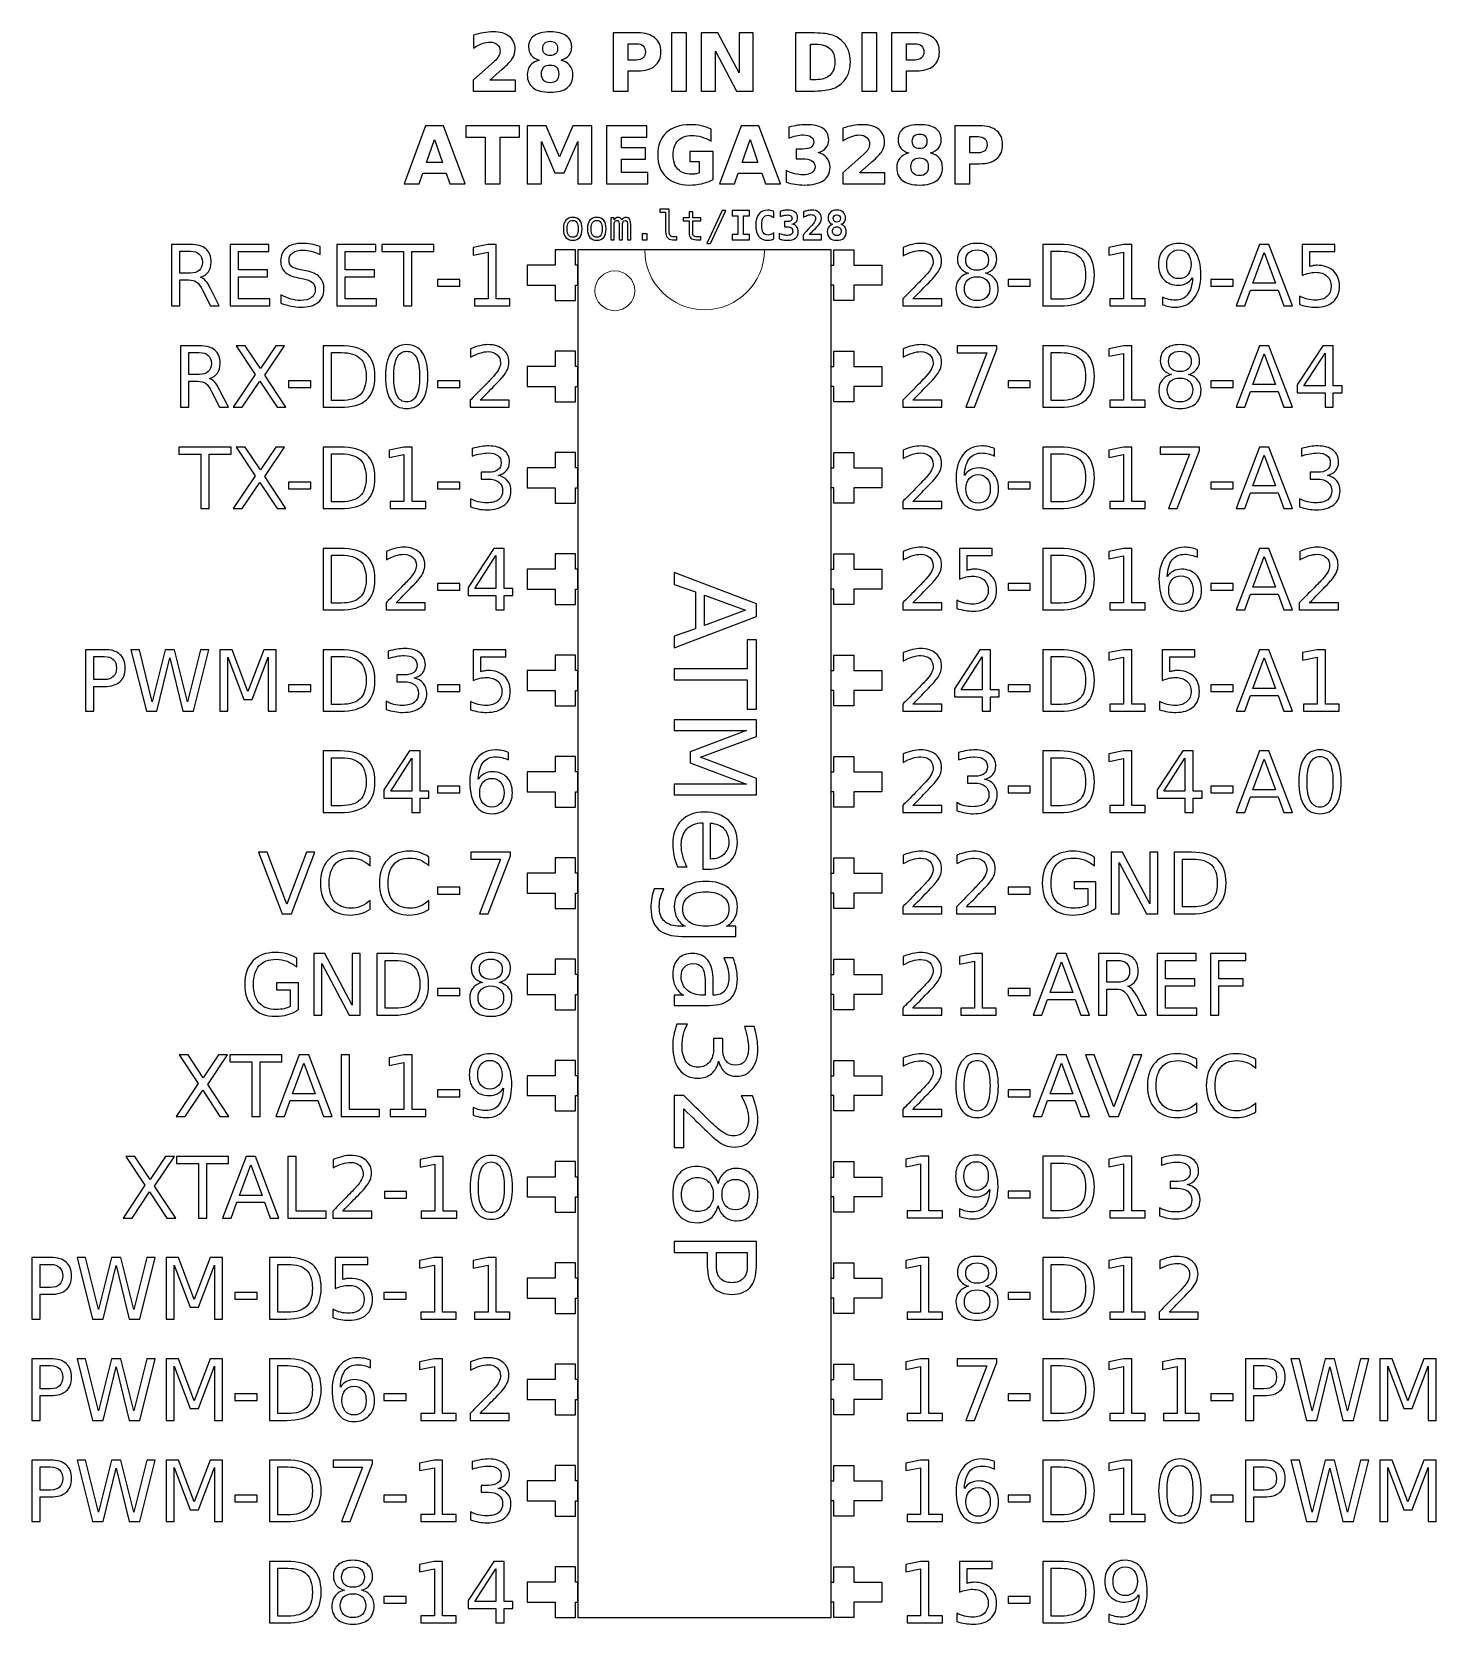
# Model space of a CAD drawing. Header units: centimetres. Extents: x -12.19 to -8.67, y -16.58 to -12.59.
import ezdxf

# ---------------------------------------------------------------- set-up
doc = ezdxf.new("R2010")
doc.units = ezdxf.units.CM
doc.header["$MEASUREMENT"] = 0
doc.layers.add('Layer 1', color=7, linetype='Continuous')

msp = doc.modelspace()

# ---------------------------------------------------------------- linework, layer by layer
at = {"layer": 'Layer 1', "color": 250, "lineweight": 9}
msp.add_ellipse((-10.725, -13.2379), major_axis=(0.05, 0), ratio=0.9998, dxfattribs=at)
at = {"layer": 'Layer 1', "color": 250}
for points, knots in [([(-11.03828, -12.70948), (-11.03828, -12.70948), (-10.97411, -12.70948), (-10.97411, -12.70948), (-10.97411, -12.70948), (-10.97411, -12.70948), (-10.97411, -12.73711), (-10.97411, -12.73711), (-10.97411, -12.73711), (-10.97411, -12.73711), (-11.08008, -12.73711), (-11.08008, -12.73711), (-11.08008, -12.73711), (-11.08008, -12.73711), (-11.08008, -12.70948), (-11.08008, -12.70948), (-11.08008, -12.70948), (-11.08008, -12.70948), (-11.02684, -12.66251), (-11.02684, -12.66251), (-11.02684, -12.66251), (-11.02208, -12.65821), (-11.01858, -12.65401), (-11.01631, -12.64991), (-11.01631, -12.64991), (-11.01401, -12.64581), (-11.01288, -12.64154), (-11.01288, -12.63711), (-11.01288, -12.63711), (-11.01288, -12.63028), (-11.01518, -12.62478), (-11.01978, -12.62061), (-11.01978, -12.62061), (-11.02434, -12.61644), (-11.03044, -12.61438), (-11.03808, -12.61438), (-11.03808, -12.61438), (-11.04394, -12.61438), (-11.05034, -12.61564), (-11.05731, -12.61814), (-11.05731, -12.61814), (-11.06428, -12.62064), (-11.07174, -12.62438), (-11.07968, -12.62931), (-11.07968, -12.62931), (-11.07968, -12.62931), (-11.07968, -12.59728), (-11.07968, -12.59728), (-11.07968, -12.59728), (-11.07121, -12.59448), (-11.06284, -12.59234), (-11.05458, -12.59088), (-11.05458, -12.59088), (-11.04631, -12.58941), (-11.03821, -12.58868), (-11.03024, -12.58868), (-11.03024, -12.58868), (-11.01281, -12.58868), (-10.99924, -12.59251), (-10.98958, -12.60021), (-10.98958, -12.60021), (-10.97991, -12.60788), (-10.97508, -12.61858), (-10.97508, -12.63234), (-10.97508, -12.63234), (-10.97508, -12.64028), (-10.97714, -12.64768), (-10.98124, -12.65454), (-10.98124, -12.65454), (-10.98534, -12.66141), (-10.99398, -12.67061), (-11.00711, -12.68214), (-11.00711, -12.68214), (-11.00711, -12.68214), (-11.03828, -12.70948), (-11.03828, -12.70948)], [0, 0, 0, 0, 0.0526316, 0.0526316, 0.0526316, 0.0526316, 0.1052632, 0.1052632, 0.1052632, 0.1052632, 0.1578947, 0.1578947, 0.1578947, 0.1578947, 0.2105263, 0.2105263, 0.2105263, 0.2105263, 0.2631579, 0.2631579, 0.2631579, 0.2631579, 0.3157895, 0.3157895, 0.3157895, 0.3157895, 0.3684211, 0.3684211, 0.3684211, 0.3684211, 0.4210526, 0.4210526, 0.4210526, 0.4210526, 0.4736842, 0.4736842, 0.4736842, 0.4736842, 0.5263158, 0.5263158, 0.5263158, 0.5263158, 0.5789474, 0.5789474, 0.5789474, 0.5789474, 0.6315789, 0.6315789, 0.6315789, 0.6315789, 0.6842105, 0.6842105, 0.6842105, 0.6842105, 0.7368421, 0.7368421, 0.7368421, 0.7368421, 0.7894737, 0.7894737, 0.7894737, 0.7894737, 0.8421053, 0.8421053, 0.8421053, 0.8421053, 0.8947368, 0.8947368, 0.8947368, 0.8947368, 0.9473684, 0.9473684, 0.9473684, 0.9473684, 1, 1, 1, 1]), ([(-10.91457, -12.65948), (-10.92341, -12.65681), (-10.93007, -12.65271), (-10.93457, -12.64718), (-10.93457, -12.64718), (-10.93907, -12.64164), (-10.94131, -12.63474), (-10.94131, -12.62648), (-10.94131, -12.62648), (-10.94131, -12.61418), (-10.93671, -12.60478), (-10.92754, -12.59834), (-10.92754, -12.59834), (-10.91837, -12.59191), (-10.90487, -12.58868), (-10.88711, -12.58868), (-10.88711, -12.58868), (-10.86947, -12.58868), (-10.85604, -12.59188), (-10.84687, -12.59831), (-10.84687, -12.59831), (-10.83771, -12.60471), (-10.83311, -12.61411), (-10.83311, -12.62648), (-10.83311, -12.62648), (-10.83311, -12.63474), (-10.83537, -12.64164), (-10.83987, -12.64718), (-10.83987, -12.64718), (-10.84441, -12.65271), (-10.85111, -12.65681), (-10.85994, -12.65948), (-10.85994, -12.65948), (-10.85004, -12.66221), (-10.84257, -12.66664), (-10.83754, -12.67281), (-10.83754, -12.67281), (-10.83251, -12.67894), (-10.82997, -12.68671), (-10.82997, -12.69611), (-10.82997, -12.69611), (-10.82997, -12.71054), (-10.83477, -12.72148), (-10.84437, -12.72884), (-10.84437, -12.72884), (-10.85397, -12.73624), (-10.86824, -12.73994), (-10.88711, -12.73994), (-10.88711, -12.73994), (-10.90607, -12.73994), (-10.92037, -12.73624), (-10.93004, -12.72884), (-10.93004, -12.72884), (-10.93971, -12.72148), (-10.94454, -12.71054), (-10.94454, -12.69611), (-10.94454, -12.69611), (-10.94454, -12.68671), (-10.94201, -12.67894), (-10.93697, -12.67281), (-10.93697, -12.67281), (-10.93194, -12.66664), (-10.92447, -12.66221), (-10.91457, -12.65948)], [0, 0, 0, 0, 0.0625, 0.0625, 0.0625, 0.0625, 0.125, 0.125, 0.125, 0.125, 0.1875, 0.1875, 0.1875, 0.1875, 0.25, 0.25, 0.25, 0.25, 0.3125, 0.3125, 0.3125, 0.3125, 0.375, 0.375, 0.375, 0.375, 0.4375, 0.4375, 0.4375, 0.4375, 0.5, 0.5, 0.5, 0.5, 0.5625, 0.5625, 0.5625, 0.5625, 0.625, 0.625, 0.625, 0.625, 0.6875, 0.6875, 0.6875, 0.6875, 0.75, 0.75, 0.75, 0.75, 0.8125, 0.8125, 0.8125, 0.8125, 0.875, 0.875, 0.875, 0.875, 0.9375, 0.9375, 0.9375, 0.9375, 1, 1, 1, 1]), ([(-10.90577, -12.63028), (-10.90577, -12.63608), (-10.90417, -12.64054), (-10.90094, -12.64364), (-10.90094, -12.64364), (-10.89771, -12.64678), (-10.89311, -12.64834), (-10.88711, -12.64834), (-10.88711, -12.64834), (-10.88124, -12.64834), (-10.87671, -12.64678), (-10.87354, -12.64364), (-10.87354, -12.64364), (-10.87034, -12.64054), (-10.86874, -12.63608), (-10.86874, -12.63028), (-10.86874, -12.63028), (-10.86874, -12.62448), (-10.87034, -12.62004), (-10.87354, -12.61694), (-10.87354, -12.61694), (-10.87671, -12.61384), (-10.88124, -12.61231), (-10.88711, -12.61231), (-10.88711, -12.61231), (-10.89311, -12.61231), (-10.89771, -12.61388), (-10.90094, -12.61701), (-10.90094, -12.61701), (-10.90417, -12.62011), (-10.90577, -12.62454), (-10.90577, -12.63028)], [0, 0, 0, 0, 0.125, 0.125, 0.125, 0.125, 0.25, 0.25, 0.25, 0.25, 0.375, 0.375, 0.375, 0.375, 0.5, 0.5, 0.5, 0.5, 0.625, 0.625, 0.625, 0.625, 0.75, 0.75, 0.75, 0.75, 0.875, 0.875, 0.875, 0.875, 1, 1, 1, 1]), ([(-10.72957, -12.59131), (-10.72957, -12.59131), (-10.66717, -12.59131), (-10.66717, -12.59131), (-10.66717, -12.59131), (-10.64861, -12.59131), (-10.63437, -12.59544), (-10.62444, -12.60368), (-10.62444, -12.60368), (-10.61451, -12.61191), (-10.60954, -12.62364), (-10.60954, -12.63888), (-10.60954, -12.63888), (-10.60954, -12.65414), (-10.61451, -12.66591), (-10.62444, -12.67414), (-10.62444, -12.67414), (-10.63437, -12.68238), (-10.64861, -12.68651), (-10.66717, -12.68651), (-10.66717, -12.68651), (-10.66717, -12.68651), (-10.69197, -12.68651), (-10.69197, -12.68651), (-10.69197, -12.68651), (-10.69197, -12.68651), (-10.69197, -12.73711), (-10.69197, -12.73711), (-10.69197, -12.73711), (-10.69197, -12.73711), (-10.72957, -12.73711), (-10.72957, -12.73711), (-10.72957, -12.73711), (-10.72957, -12.73711), (-10.72957, -12.59131), (-10.72957, -12.59131)], [0, 0, 0, 0, 0.1111111, 0.1111111, 0.1111111, 0.1111111, 0.2222222, 0.2222222, 0.2222222, 0.2222222, 0.3333333, 0.3333333, 0.3333333, 0.3333333, 0.4444444, 0.4444444, 0.4444444, 0.4444444, 0.5555556, 0.5555556, 0.5555556, 0.5555556, 0.6666667, 0.6666667, 0.6666667, 0.6666667, 0.7777778, 0.7777778, 0.7777778, 0.7777778, 0.8888889, 0.8888889, 0.8888889, 0.8888889, 1, 1, 1, 1]), ([(-10.583, -12.59131), (-10.583, -12.59131), (-10.5454, -12.59131), (-10.5454, -12.59131), (-10.5454, -12.59131), (-10.5454, -12.59131), (-10.5454, -12.73711), (-10.5454, -12.73711), (-10.5454, -12.73711), (-10.5454, -12.73711), (-10.583, -12.73711), (-10.583, -12.73711), (-10.583, -12.73711), (-10.583, -12.73711), (-10.583, -12.59131), (-10.583, -12.59131)], [0, 0, 0, 0, 0.25, 0.25, 0.25, 0.25, 0.5, 0.5, 0.5, 0.5, 0.75, 0.75, 0.75, 0.75, 1, 1, 1, 1]), ([(-10.5086, -12.59131), (-10.5086, -12.59131), (-10.4666, -12.59131), (-10.4666, -12.59131), (-10.4666, -12.59131), (-10.4666, -12.59131), (-10.41357, -12.69131), (-10.41357, -12.69131), (-10.41357, -12.69131), (-10.41357, -12.69131), (-10.41357, -12.59131), (-10.41357, -12.59131), (-10.41357, -12.59131), (-10.41357, -12.59131), (-10.37794, -12.59131), (-10.37794, -12.59131), (-10.37794, -12.59131), (-10.37794, -12.59131), (-10.37794, -12.73711), (-10.37794, -12.73711), (-10.37794, -12.73711), (-10.37794, -12.73711), (-10.41994, -12.73711), (-10.41994, -12.73711), (-10.41994, -12.73711), (-10.41994, -12.73711), (-10.47297, -12.63711), (-10.47297, -12.63711), (-10.47297, -12.63711), (-10.47297, -12.63711), (-10.47297, -12.73711), (-10.47297, -12.73711), (-10.47297, -12.73711), (-10.47297, -12.73711), (-10.5086, -12.73711), (-10.5086, -12.73711), (-10.5086, -12.73711), (-10.5086, -12.73711), (-10.5086, -12.59131), (-10.5086, -12.59131)], [0, 0, 0, 0, 0.1, 0.1, 0.1, 0.1, 0.2, 0.2, 0.2, 0.2, 0.3, 0.3, 0.3, 0.3, 0.4, 0.4, 0.4, 0.4, 0.5, 0.5, 0.5, 0.5, 0.6, 0.6, 0.6, 0.6, 0.7, 0.7, 0.7, 0.7, 0.8, 0.8, 0.8, 0.8, 0.9, 0.9, 0.9, 0.9, 1, 1, 1, 1]), ([(-10.2716, -12.59131), (-10.2716, -12.59131), (-10.23194, -12.59131), (-10.23194, -12.59131), (-10.23194, -12.59131), (-10.2098, -12.59131), (-10.19334, -12.59288), (-10.1825, -12.59604), (-10.1825, -12.59604), (-10.17167, -12.59921), (-10.16237, -12.60454), (-10.1546, -12.61211), (-10.1546, -12.61211), (-10.14777, -12.61868), (-10.1427, -12.62628), (-10.13937, -12.63488), (-10.13937, -12.63488), (-10.13607, -12.64344), (-10.1344, -12.65318), (-10.1344, -12.66408), (-10.1344, -12.66408), (-10.1344, -12.67508), (-10.13607, -12.68488), (-10.13937, -12.69351), (-10.13937, -12.69351), (-10.1427, -12.70214), (-10.14777, -12.70974), (-10.1546, -12.71631), (-10.1546, -12.71631), (-10.16244, -12.72388), (-10.1718, -12.72921), (-10.18274, -12.73238), (-10.18274, -12.73238), (-10.19367, -12.73554), (-10.21007, -12.73711), (-10.23194, -12.73711), (-10.23194, -12.73711), (-10.23194, -12.73711), (-10.2716, -12.73711), (-10.2716, -12.73711), (-10.2716, -12.73711), (-10.2716, -12.73711), (-10.2716, -12.59131), (-10.2716, -12.59131)], [0, 0, 0, 0, 0.0909091, 0.0909091, 0.0909091, 0.0909091, 0.1818182, 0.1818182, 0.1818182, 0.1818182, 0.2727273, 0.2727273, 0.2727273, 0.2727273, 0.3636364, 0.3636364, 0.3636364, 0.3636364, 0.4545455, 0.4545455, 0.4545455, 0.4545455, 0.5454545, 0.5454545, 0.5454545, 0.5454545, 0.6363636, 0.6363636, 0.6363636, 0.6363636, 0.7272727, 0.7272727, 0.7272727, 0.7272727, 0.8181818, 0.8181818, 0.8181818, 0.8181818, 0.9090909, 0.9090909, 0.9090909, 0.9090909, 1, 1, 1, 1]), ([(-10.1056, -12.59131), (-10.1056, -12.59131), (-10.068, -12.59131), (-10.068, -12.59131), (-10.068, -12.59131), (-10.068, -12.59131), (-10.068, -12.73711), (-10.068, -12.73711), (-10.068, -12.73711), (-10.068, -12.73711), (-10.1056, -12.73711), (-10.1056, -12.73711), (-10.1056, -12.73711), (-10.1056, -12.73711), (-10.1056, -12.59131), (-10.1056, -12.59131)], [0, 0, 0, 0, 0.25, 0.25, 0.25, 0.25, 0.5, 0.5, 0.5, 0.5, 0.75, 0.75, 0.75, 0.75, 1, 1, 1, 1]), ([(-10.0312, -12.59131), (-10.0312, -12.59131), (-9.9688, -12.59131), (-9.9688, -12.59131), (-9.9688, -12.59131), (-9.95024, -12.59131), (-9.936, -12.59544), (-9.92607, -12.60368), (-9.92607, -12.60368), (-9.91614, -12.61191), (-9.91117, -12.62364), (-9.91117, -12.63888), (-9.91117, -12.63888), (-9.91117, -12.65414), (-9.91614, -12.66591), (-9.92607, -12.67414), (-9.92607, -12.67414), (-9.936, -12.68238), (-9.95024, -12.68651), (-9.9688, -12.68651), (-9.9688, -12.68651), (-9.9688, -12.68651), (-9.9936, -12.68651), (-9.9936, -12.68651), (-9.9936, -12.68651), (-9.9936, -12.68651), (-9.9936, -12.73711), (-9.9936, -12.73711), (-9.9936, -12.73711), (-9.9936, -12.73711), (-10.0312, -12.73711), (-10.0312, -12.73711), (-10.0312, -12.73711), (-10.0312, -12.73711), (-10.0312, -12.59131), (-10.0312, -12.59131)], [0, 0, 0, 0, 0.1111111, 0.1111111, 0.1111111, 0.1111111, 0.2222222, 0.2222222, 0.2222222, 0.2222222, 0.3333333, 0.3333333, 0.3333333, 0.3333333, 0.4444444, 0.4444444, 0.4444444, 0.4444444, 0.5555556, 0.5555556, 0.5555556, 0.5555556, 0.6666667, 0.6666667, 0.6666667, 0.6666667, 0.7777778, 0.7777778, 0.7777778, 0.7777778, 0.8888889, 0.8888889, 0.8888889, 0.8888889, 1, 1, 1, 1]), ([(-10.69197, -12.61854), (-10.69197, -12.61854), (-10.69197, -12.65928), (-10.69197, -12.65928), (-10.69197, -12.65928), (-10.69197, -12.65928), (-10.67117, -12.65928), (-10.67117, -12.65928), (-10.67117, -12.65928), (-10.66387, -12.65928), (-10.65824, -12.65751), (-10.65427, -12.65394), (-10.65427, -12.65394), (-10.65031, -12.65041), (-10.64831, -12.64538), (-10.64831, -12.63888), (-10.64831, -12.63888), (-10.64831, -12.63234), (-10.65031, -12.62734), (-10.65427, -12.62381), (-10.65427, -12.62381), (-10.65824, -12.62031), (-10.66387, -12.61854), (-10.67117, -12.61854), (-10.67117, -12.61854), (-10.67117, -12.61854), (-10.69197, -12.61854), (-10.69197, -12.61854)], [0, 0, 0, 0, 0.1428571, 0.1428571, 0.1428571, 0.1428571, 0.2857143, 0.2857143, 0.2857143, 0.2857143, 0.4285714, 0.4285714, 0.4285714, 0.4285714, 0.5714286, 0.5714286, 0.5714286, 0.5714286, 0.7142857, 0.7142857, 0.7142857, 0.7142857, 0.8571429, 0.8571429, 0.8571429, 0.8571429, 1, 1, 1, 1]), ([(-10.234, -12.61974), (-10.234, -12.61974), (-10.234, -12.70868), (-10.234, -12.70868), (-10.234, -12.70868), (-10.234, -12.70868), (-10.22054, -12.70868), (-10.22054, -12.70868), (-10.22054, -12.70868), (-10.20517, -12.70868), (-10.19344, -12.70488), (-10.18534, -12.69724), (-10.18534, -12.69724), (-10.17724, -12.68964), (-10.17317, -12.67858), (-10.17317, -12.66408), (-10.17317, -12.66408), (-10.17317, -12.64961), (-10.1772, -12.63861), (-10.18527, -12.63108), (-10.18527, -12.63108), (-10.19334, -12.62351), (-10.2051, -12.61974), (-10.22054, -12.61974), (-10.22054, -12.61974), (-10.22054, -12.61974), (-10.234, -12.61974), (-10.234, -12.61974)], [0, 0, 0, 0, 0.1428571, 0.1428571, 0.1428571, 0.1428571, 0.2857143, 0.2857143, 0.2857143, 0.2857143, 0.4285714, 0.4285714, 0.4285714, 0.4285714, 0.5714286, 0.5714286, 0.5714286, 0.5714286, 0.7142857, 0.7142857, 0.7142857, 0.7142857, 0.8571429, 0.8571429, 0.8571429, 0.8571429, 1, 1, 1, 1]), ([(-9.9936, -12.61854), (-9.9936, -12.61854), (-9.9936, -12.65928), (-9.9936, -12.65928), (-9.9936, -12.65928), (-9.9936, -12.65928), (-9.9728, -12.65928), (-9.9728, -12.65928), (-9.9728, -12.65928), (-9.9655, -12.65928), (-9.95987, -12.65751), (-9.9559, -12.65394), (-9.9559, -12.65394), (-9.95194, -12.65041), (-9.94994, -12.64538), (-9.94994, -12.63888), (-9.94994, -12.63888), (-9.94994, -12.63234), (-9.95194, -12.62734), (-9.9559, -12.62381), (-9.9559, -12.62381), (-9.95987, -12.62031), (-9.9655, -12.61854), (-9.9728, -12.61854), (-9.9728, -12.61854), (-9.9728, -12.61854), (-9.9936, -12.61854), (-9.9936, -12.61854)], [0, 0, 0, 0, 0.1428571, 0.1428571, 0.1428571, 0.1428571, 0.2857143, 0.2857143, 0.2857143, 0.2857143, 0.4285714, 0.4285714, 0.4285714, 0.4285714, 0.5714286, 0.5714286, 0.5714286, 0.5714286, 0.7142857, 0.7142857, 0.7142857, 0.7142857, 0.8571429, 0.8571429, 0.8571429, 0.8571429, 1, 1, 1, 1]), ([(-10.88711, -12.67188), (-10.89414, -12.67188), (-10.89957, -12.67381), (-10.90334, -12.67764), (-10.90334, -12.67764), (-10.90711, -12.68148), (-10.90901, -12.68698), (-10.90901, -12.69414), (-10.90901, -12.69414), (-10.90901, -12.70131), (-10.90711, -12.70678), (-10.90334, -12.71061), (-10.90334, -12.71061), (-10.89957, -12.71441), (-10.89414, -12.71631), (-10.88711, -12.71631), (-10.88711, -12.71631), (-10.88014, -12.71631), (-10.87481, -12.71441), (-10.87107, -12.71061), (-10.87107, -12.71061), (-10.86737, -12.70678), (-10.86551, -12.70131), (-10.86551, -12.69414), (-10.86551, -12.69414), (-10.86551, -12.68691), (-10.86737, -12.68141), (-10.87107, -12.67758), (-10.87107, -12.67758), (-10.87481, -12.67378), (-10.88014, -12.67188), (-10.88711, -12.67188)], [0, 0, 0, 0, 0.125, 0.125, 0.125, 0.125, 0.25, 0.25, 0.25, 0.25, 0.375, 0.375, 0.375, 0.375, 0.5, 0.5, 0.5, 0.5, 0.625, 0.625, 0.625, 0.625, 0.75, 0.75, 0.75, 0.75, 0.875, 0.875, 0.875, 0.875, 1, 1, 1, 1]), ([(-11.14759, -12.94338), (-11.14759, -12.94338), (-11.20639, -12.94338), (-11.20639, -12.94338), (-11.20639, -12.94338), (-11.20639, -12.94338), (-11.21565, -12.96991), (-11.21565, -12.96991), (-11.21565, -12.96991), (-11.21565, -12.96991), (-11.25345, -12.96991), (-11.25345, -12.96991), (-11.25345, -12.96991), (-11.25345, -12.96991), (-11.19945, -12.82411), (-11.19945, -12.82411), (-11.19945, -12.82411), (-11.19945, -12.82411), (-11.15462, -12.82411), (-11.15462, -12.82411), (-11.15462, -12.82411), (-11.15462, -12.82411), (-11.10062, -12.96991), (-11.10062, -12.96991), (-11.10062, -12.96991), (-11.10062, -12.96991), (-11.13842, -12.96991), (-11.13842, -12.96991), (-11.13842, -12.96991), (-11.13842, -12.96991), (-11.14759, -12.94338), (-11.14759, -12.94338)], [0, 0, 0, 0, 0.125, 0.125, 0.125, 0.125, 0.25, 0.25, 0.25, 0.25, 0.375, 0.375, 0.375, 0.375, 0.5, 0.5, 0.5, 0.5, 0.625, 0.625, 0.625, 0.625, 0.75, 0.75, 0.75, 0.75, 0.875, 0.875, 0.875, 0.875, 1, 1, 1, 1]), ([(-11.09865, -12.82411), (-11.09865, -12.82411), (-10.96429, -12.82411), (-10.96429, -12.82411), (-10.96429, -12.82411), (-10.96429, -12.82411), (-10.96429, -12.85254), (-10.96429, -12.85254), (-10.96429, -12.85254), (-10.96429, -12.85254), (-11.01262, -12.85254), (-11.01262, -12.85254), (-11.01262, -12.85254), (-11.01262, -12.85254), (-11.01262, -12.96991), (-11.01262, -12.96991), (-11.01262, -12.96991), (-11.01262, -12.96991), (-11.05022, -12.96991), (-11.05022, -12.96991), (-11.05022, -12.96991), (-11.05022, -12.96991), (-11.05022, -12.85254), (-11.05022, -12.85254), (-11.05022, -12.85254), (-11.05022, -12.85254), (-11.09865, -12.85254), (-11.09865, -12.85254), (-11.09865, -12.85254), (-11.09865, -12.85254), (-11.09865, -12.82411), (-11.09865, -12.82411)], [0, 0, 0, 0, 0.125, 0.125, 0.125, 0.125, 0.25, 0.25, 0.25, 0.25, 0.375, 0.375, 0.375, 0.375, 0.5, 0.5, 0.5, 0.5, 0.625, 0.625, 0.625, 0.625, 0.75, 0.75, 0.75, 0.75, 0.875, 0.875, 0.875, 0.875, 1, 1, 1, 1]), ([(-10.94482, -12.82411), (-10.94482, -12.82411), (-10.89699, -12.82411), (-10.89699, -12.82411), (-10.89699, -12.82411), (-10.89699, -12.82411), (-10.86376, -12.90214), (-10.86376, -12.90214), (-10.86376, -12.90214), (-10.86376, -12.90214), (-10.83036, -12.82411), (-10.83036, -12.82411), (-10.83036, -12.82411), (-10.83036, -12.82411), (-10.78262, -12.82411), (-10.78262, -12.82411), (-10.78262, -12.82411), (-10.78262, -12.82411), (-10.78262, -12.96991), (-10.78262, -12.96991), (-10.78262, -12.96991), (-10.78262, -12.96991), (-10.81816, -12.96991), (-10.81816, -12.96991), (-10.81816, -12.96991), (-10.81816, -12.96991), (-10.81816, -12.86328), (-10.81816, -12.86328), (-10.81816, -12.86328), (-10.81816, -12.86328), (-10.85176, -12.94188), (-10.85176, -12.94188), (-10.85176, -12.94188), (-10.85176, -12.94188), (-10.87559, -12.94188), (-10.87559, -12.94188), (-10.87559, -12.94188), (-10.87559, -12.94188), (-10.90919, -12.86328), (-10.90919, -12.86328), (-10.90919, -12.86328), (-10.90919, -12.86328), (-10.90919, -12.96991), (-10.90919, -12.96991), (-10.90919, -12.96991), (-10.90919, -12.96991), (-10.94482, -12.96991), (-10.94482, -12.96991), (-10.94482, -12.96991), (-10.94482, -12.96991), (-10.94482, -12.82411), (-10.94482, -12.82411)], [0, 0, 0, 0, 0.0769231, 0.0769231, 0.0769231, 0.0769231, 0.1538462, 0.1538462, 0.1538462, 0.1538462, 0.2307692, 0.2307692, 0.2307692, 0.2307692, 0.3076923, 0.3076923, 0.3076923, 0.3076923, 0.3846154, 0.3846154, 0.3846154, 0.3846154, 0.4615385, 0.4615385, 0.4615385, 0.4615385, 0.5384615, 0.5384615, 0.5384615, 0.5384615, 0.6153846, 0.6153846, 0.6153846, 0.6153846, 0.6923077, 0.6923077, 0.6923077, 0.6923077, 0.7692308, 0.7692308, 0.7692308, 0.7692308, 0.8461538, 0.8461538, 0.8461538, 0.8461538, 0.9230769, 0.9230769, 0.9230769, 0.9230769, 1, 1, 1, 1]), ([(-10.74579, -12.82411), (-10.74579, -12.82411), (-10.64433, -12.82411), (-10.64433, -12.82411), (-10.64433, -12.82411), (-10.64433, -12.82411), (-10.64433, -12.85254), (-10.64433, -12.85254), (-10.64433, -12.85254), (-10.64433, -12.85254), (-10.70819, -12.85254), (-10.70819, -12.85254), (-10.70819, -12.85254), (-10.70819, -12.85254), (-10.70819, -12.87968), (-10.70819, -12.87968), (-10.70819, -12.87968), (-10.70819, -12.87968), (-10.64816, -12.87968), (-10.64816, -12.87968), (-10.64816, -12.87968), (-10.64816, -12.87968), (-10.64816, -12.90811), (-10.64816, -12.90811), (-10.64816, -12.90811), (-10.64816, -12.90811), (-10.70819, -12.90811), (-10.70819, -12.90811), (-10.70819, -12.90811), (-10.70819, -12.90811), (-10.70819, -12.94148), (-10.70819, -12.94148), (-10.70819, -12.94148), (-10.70819, -12.94148), (-10.64219, -12.94148), (-10.64219, -12.94148), (-10.64219, -12.94148), (-10.64219, -12.94148), (-10.64219, -12.96991), (-10.64219, -12.96991), (-10.64219, -12.96991), (-10.64219, -12.96991), (-10.74579, -12.96991), (-10.74579, -12.96991), (-10.74579, -12.96991), (-10.74579, -12.96991), (-10.74579, -12.82411), (-10.74579, -12.82411)], [0, 0, 0, 0, 0.0833333, 0.0833333, 0.0833333, 0.0833333, 0.1666667, 0.1666667, 0.1666667, 0.1666667, 0.25, 0.25, 0.25, 0.25, 0.3333333, 0.3333333, 0.3333333, 0.3333333, 0.4166667, 0.4166667, 0.4166667, 0.4166667, 0.5, 0.5, 0.5, 0.5, 0.5833333, 0.5833333, 0.5833333, 0.5833333, 0.6666667, 0.6666667, 0.6666667, 0.6666667, 0.75, 0.75, 0.75, 0.75, 0.8333333, 0.8333333, 0.8333333, 0.8333333, 0.9166667, 0.9166667, 0.9166667, 0.9166667, 1, 1, 1, 1]), ([(-10.4781, -12.95908), (-10.48746, -12.96364), (-10.4972, -12.96704), (-10.5073, -12.96934), (-10.5073, -12.96934), (-10.5174, -12.97161), (-10.5278, -12.97274), (-10.53856, -12.97274), (-10.53856, -12.97274), (-10.56283, -12.97274), (-10.58206, -12.96594), (-10.59626, -12.95238), (-10.59626, -12.95238), (-10.61046, -12.93881), (-10.61756, -12.92041), (-10.61756, -12.89714), (-10.61756, -12.89714), (-10.61756, -12.87364), (-10.61033, -12.85518), (-10.5959, -12.84168), (-10.5959, -12.84168), (-10.58143, -12.82821), (-10.56163, -12.82148), (-10.5365, -12.82148), (-10.5365, -12.82148), (-10.5268, -12.82148), (-10.5175, -12.82238), (-10.5086, -12.82421), (-10.5086, -12.82421), (-10.49973, -12.82604), (-10.49133, -12.82874), (-10.48346, -12.83231), (-10.48346, -12.83231), (-10.48346, -12.83231), (-10.48346, -12.86248), (-10.48346, -12.86248), (-10.48346, -12.86248), (-10.4916, -12.85784), (-10.4997, -12.85441), (-10.50773, -12.85214), (-10.50773, -12.85214), (-10.51576, -12.84984), (-10.52383, -12.84871), (-10.5319, -12.84871), (-10.5319, -12.84871), (-10.5469, -12.84871), (-10.55843, -12.85291), (-10.56653, -12.86128), (-10.56653, -12.86128), (-10.57463, -12.86964), (-10.5787, -12.88161), (-10.5787, -12.89714), (-10.5787, -12.89714), (-10.5787, -12.91258), (-10.5748, -12.92451), (-10.56696, -12.93291), (-10.56696, -12.93291), (-10.55916, -12.94131), (-10.54806, -12.94551), (-10.53366, -12.94551), (-10.53366, -12.94551), (-10.52976, -12.94551), (-10.52613, -12.94528), (-10.52276, -12.94478), (-10.52276, -12.94478), (-10.5194, -12.94428), (-10.5164, -12.94351), (-10.51373, -12.94248), (-10.51373, -12.94248), (-10.51373, -12.94248), (-10.51373, -12.91414), (-10.51373, -12.91414), (-10.51373, -12.91414), (-10.51373, -12.91414), (-10.53666, -12.91414), (-10.53666, -12.91414), (-10.53666, -12.91414), (-10.53666, -12.91414), (-10.53666, -12.88894), (-10.53666, -12.88894), (-10.53666, -12.88894), (-10.53666, -12.88894), (-10.4781, -12.88894), (-10.4781, -12.88894), (-10.4781, -12.88894), (-10.4781, -12.88894), (-10.4781, -12.95908), (-10.4781, -12.95908)], [0, 0, 0, 0, 0.0454545, 0.0454545, 0.0454545, 0.0454545, 0.0909091, 0.0909091, 0.0909091, 0.0909091, 0.1363636, 0.1363636, 0.1363636, 0.1363636, 0.1818182, 0.1818182, 0.1818182, 0.1818182, 0.2272727, 0.2272727, 0.2272727, 0.2272727, 0.2727273, 0.2727273, 0.2727273, 0.2727273, 0.3181818, 0.3181818, 0.3181818, 0.3181818, 0.3636364, 0.3636364, 0.3636364, 0.3636364, 0.4090909, 0.4090909, 0.4090909, 0.4090909, 0.4545455, 0.4545455, 0.4545455, 0.4545455, 0.5, 0.5, 0.5, 0.5, 0.5454545, 0.5454545, 0.5454545, 0.5454545, 0.5909091, 0.5909091, 0.5909091, 0.5909091, 0.6363636, 0.6363636, 0.6363636, 0.6363636, 0.6818182, 0.6818182, 0.6818182, 0.6818182, 0.7272727, 0.7272727, 0.7272727, 0.7272727, 0.7727273, 0.7727273, 0.7727273, 0.7727273, 0.8181818, 0.8181818, 0.8181818, 0.8181818, 0.8636364, 0.8636364, 0.8636364, 0.8636364, 0.9090909, 0.9090909, 0.9090909, 0.9090909, 0.9545455, 0.9545455, 0.9545455, 0.9545455, 1, 1, 1, 1]), ([(-10.35653, -12.94338), (-10.35653, -12.94338), (-10.41533, -12.94338), (-10.41533, -12.94338), (-10.41533, -12.94338), (-10.41533, -12.94338), (-10.42459, -12.96991), (-10.42459, -12.96991), (-10.42459, -12.96991), (-10.42459, -12.96991), (-10.46239, -12.96991), (-10.46239, -12.96991), (-10.46239, -12.96991), (-10.46239, -12.96991), (-10.40839, -12.82411), (-10.40839, -12.82411), (-10.40839, -12.82411), (-10.40839, -12.82411), (-10.36356, -12.82411), (-10.36356, -12.82411), (-10.36356, -12.82411), (-10.36356, -12.82411), (-10.30956, -12.96991), (-10.30956, -12.96991), (-10.30956, -12.96991), (-10.30956, -12.96991), (-10.34736, -12.96991), (-10.34736, -12.96991), (-10.34736, -12.96991), (-10.34736, -12.96991), (-10.35653, -12.94338), (-10.35653, -12.94338)], [0, 0, 0, 0, 0.125, 0.125, 0.125, 0.125, 0.25, 0.25, 0.25, 0.25, 0.375, 0.375, 0.375, 0.375, 0.5, 0.5, 0.5, 0.5, 0.625, 0.625, 0.625, 0.625, 0.75, 0.75, 0.75, 0.75, 0.875, 0.875, 0.875, 0.875, 1, 1, 1, 1]), ([(-10.21539, -12.89128), (-10.20559, -12.89381), (-10.19809, -12.89824), (-10.19299, -12.90451), (-10.19299, -12.90451), (-10.18789, -12.91081), (-10.18533, -12.91878), (-10.18533, -12.92848), (-10.18533, -12.92848), (-10.18533, -12.94294), (-10.19086, -12.95394), (-10.20193, -12.96148), (-10.20193, -12.96148), (-10.21299, -12.96898), (-10.22913, -12.97274), (-10.25036, -12.97274), (-10.25036, -12.97274), (-10.25786, -12.97274), (-10.26536, -12.97214), (-10.27289, -12.97094), (-10.27289, -12.97094), (-10.28039, -12.96974), (-10.28783, -12.96791), (-10.29519, -12.96551), (-10.29519, -12.96551), (-10.29519, -12.96551), (-10.29519, -12.93651), (-10.29519, -12.93651), (-10.29519, -12.93651), (-10.28816, -12.94001), (-10.28119, -12.94268), (-10.27426, -12.94448), (-10.27426, -12.94448), (-10.26733, -12.94624), (-10.26049, -12.94714), (-10.25379, -12.94714), (-10.25379, -12.94714), (-10.24383, -12.94714), (-10.23619, -12.94541), (-10.23089, -12.94198), (-10.23089, -12.94198), (-10.22559, -12.93851), (-10.22293, -12.93358), (-10.22293, -12.92711), (-10.22293, -12.92711), (-10.22293, -12.92048), (-10.22566, -12.91544), (-10.23109, -12.91204), (-10.23109, -12.91204), (-10.23653, -12.90861), (-10.24456, -12.90691), (-10.25516, -12.90691), (-10.25516, -12.90691), (-10.25516, -12.90691), (-10.27019, -12.90691), (-10.27019, -12.90691), (-10.27019, -12.90691), (-10.27019, -12.90691), (-10.27019, -12.88268), (-10.27019, -12.88268), (-10.27019, -12.88268), (-10.27019, -12.88268), (-10.25439, -12.88268), (-10.25439, -12.88268), (-10.25439, -12.88268), (-10.24493, -12.88268), (-10.23793, -12.88121), (-10.23329, -12.87824), (-10.23329, -12.87824), (-10.22866, -12.87528), (-10.22636, -12.87078), (-10.22636, -12.86474), (-10.22636, -12.86474), (-10.22636, -12.85914), (-10.22859, -12.85481), (-10.23309, -12.85178), (-10.23309, -12.85178), (-10.23759, -12.84871), (-10.24393, -12.84718), (-10.25213, -12.84718), (-10.25213, -12.84718), (-10.25819, -12.84718), (-10.26429, -12.84784), (-10.27049, -12.84921), (-10.27049, -12.84921), (-10.27666, -12.85058), (-10.28279, -12.85261), (-10.28893, -12.85528), (-10.28893, -12.85528), (-10.28893, -12.85528), (-10.28893, -12.82774), (-10.28893, -12.82774), (-10.28893, -12.82774), (-10.28149, -12.82564), (-10.27416, -12.82408), (-10.26686, -12.82304), (-10.26686, -12.82304), (-10.25956, -12.82201), (-10.25243, -12.82148), (-10.24539, -12.82148), (-10.24539, -12.82148), (-10.22646, -12.82148), (-10.21226, -12.82458), (-10.20286, -12.83081), (-10.20286, -12.83081), (-10.19346, -12.83701), (-10.18876, -12.84638), (-10.18876, -12.85888), (-10.18876, -12.85888), (-10.18876, -12.86738), (-10.19099, -12.87438), (-10.19549, -12.87981), (-10.19549, -12.87981), (-10.19999, -12.88524), (-10.20663, -12.88908), (-10.21539, -12.89128)], [0, 0, 0, 0, 0.0344828, 0.0344828, 0.0344828, 0.0344828, 0.0689655, 0.0689655, 0.0689655, 0.0689655, 0.1034483, 0.1034483, 0.1034483, 0.1034483, 0.137931, 0.137931, 0.137931, 0.137931, 0.1724138, 0.1724138, 0.1724138, 0.1724138, 0.2068966, 0.2068966, 0.2068966, 0.2068966, 0.2413793, 0.2413793, 0.2413793, 0.2413793, 0.2758621, 0.2758621, 0.2758621, 0.2758621, 0.3103448, 0.3103448, 0.3103448, 0.3103448, 0.3448276, 0.3448276, 0.3448276, 0.3448276, 0.3793103, 0.3793103, 0.3793103, 0.3793103, 0.4137931, 0.4137931, 0.4137931, 0.4137931, 0.4482759, 0.4482759, 0.4482759, 0.4482759, 0.4827586, 0.4827586, 0.4827586, 0.4827586, 0.5172414, 0.5172414, 0.5172414, 0.5172414, 0.5517241, 0.5517241, 0.5517241, 0.5517241, 0.5862069, 0.5862069, 0.5862069, 0.5862069, 0.6206897, 0.6206897, 0.6206897, 0.6206897, 0.6551724, 0.6551724, 0.6551724, 0.6551724, 0.6896552, 0.6896552, 0.6896552, 0.6896552, 0.7241379, 0.7241379, 0.7241379, 0.7241379, 0.7586207, 0.7586207, 0.7586207, 0.7586207, 0.7931034, 0.7931034, 0.7931034, 0.7931034, 0.8275862, 0.8275862, 0.8275862, 0.8275862, 0.862069, 0.862069, 0.862069, 0.862069, 0.8965517, 0.8965517, 0.8965517, 0.8965517, 0.9310345, 0.9310345, 0.9310345, 0.9310345, 0.9655172, 0.9655172, 0.9655172, 0.9655172, 1, 1, 1, 1]), ([(-10.11176, -12.94228), (-10.11176, -12.94228), (-10.04759, -12.94228), (-10.04759, -12.94228), (-10.04759, -12.94228), (-10.04759, -12.94228), (-10.04759, -12.96991), (-10.04759, -12.96991), (-10.04759, -12.96991), (-10.04759, -12.96991), (-10.15356, -12.96991), (-10.15356, -12.96991), (-10.15356, -12.96991), (-10.15356, -12.96991), (-10.15356, -12.94228), (-10.15356, -12.94228), (-10.15356, -12.94228), (-10.15356, -12.94228), (-10.10032, -12.89531), (-10.10032, -12.89531), (-10.10032, -12.89531), (-10.09556, -12.89101), (-10.09206, -12.88681), (-10.08979, -12.88271), (-10.08979, -12.88271), (-10.08749, -12.87861), (-10.08636, -12.87434), (-10.08636, -12.86991), (-10.08636, -12.86991), (-10.08636, -12.86308), (-10.08866, -12.85758), (-10.09326, -12.85341), (-10.09326, -12.85341), (-10.09782, -12.84924), (-10.10392, -12.84718), (-10.11156, -12.84718), (-10.11156, -12.84718), (-10.11742, -12.84718), (-10.12382, -12.84844), (-10.13079, -12.85094), (-10.13079, -12.85094), (-10.13776, -12.85344), (-10.14522, -12.85718), (-10.15316, -12.86211), (-10.15316, -12.86211), (-10.15316, -12.86211), (-10.15316, -12.83008), (-10.15316, -12.83008), (-10.15316, -12.83008), (-10.14469, -12.82728), (-10.13632, -12.82514), (-10.12806, -12.82368), (-10.12806, -12.82368), (-10.11979, -12.82221), (-10.11169, -12.82148), (-10.10372, -12.82148), (-10.10372, -12.82148), (-10.08629, -12.82148), (-10.07272, -12.82531), (-10.06306, -12.83301), (-10.06306, -12.83301), (-10.05339, -12.84068), (-10.04856, -12.85138), (-10.04856, -12.86514), (-10.04856, -12.86514), (-10.04856, -12.87308), (-10.05062, -12.88048), (-10.05472, -12.88734), (-10.05472, -12.88734), (-10.05882, -12.89421), (-10.06746, -12.90341), (-10.08059, -12.91494), (-10.08059, -12.91494), (-10.08059, -12.91494), (-10.11176, -12.94228), (-10.11176, -12.94228)], [0, 0, 0, 0, 0.0526316, 0.0526316, 0.0526316, 0.0526316, 0.1052632, 0.1052632, 0.1052632, 0.1052632, 0.1578947, 0.1578947, 0.1578947, 0.1578947, 0.2105263, 0.2105263, 0.2105263, 0.2105263, 0.2631579, 0.2631579, 0.2631579, 0.2631579, 0.3157895, 0.3157895, 0.3157895, 0.3157895, 0.3684211, 0.3684211, 0.3684211, 0.3684211, 0.4210526, 0.4210526, 0.4210526, 0.4210526, 0.4736842, 0.4736842, 0.4736842, 0.4736842, 0.5263158, 0.5263158, 0.5263158, 0.5263158, 0.5789474, 0.5789474, 0.5789474, 0.5789474, 0.6315789, 0.6315789, 0.6315789, 0.6315789, 0.6842105, 0.6842105, 0.6842105, 0.6842105, 0.7368421, 0.7368421, 0.7368421, 0.7368421, 0.7894737, 0.7894737, 0.7894737, 0.7894737, 0.8421053, 0.8421053, 0.8421053, 0.8421053, 0.8947368, 0.8947368, 0.8947368, 0.8947368, 0.9473684, 0.9473684, 0.9473684, 0.9473684, 1, 1, 1, 1]), ([(-9.98805, -12.89228), (-9.99689, -12.88961), (-10.00355, -12.88551), (-10.00805, -12.87998), (-10.00805, -12.87998), (-10.01255, -12.87444), (-10.01479, -12.86754), (-10.01479, -12.85928), (-10.01479, -12.85928), (-10.01479, -12.84698), (-10.01019, -12.83758), (-10.00102, -12.83114), (-10.00102, -12.83114), (-9.99185, -12.82471), (-9.97835, -12.82148), (-9.96059, -12.82148), (-9.96059, -12.82148), (-9.94295, -12.82148), (-9.92952, -12.82468), (-9.92035, -12.83111), (-9.92035, -12.83111), (-9.91119, -12.83751), (-9.90659, -12.84691), (-9.90659, -12.85928), (-9.90659, -12.85928), (-9.90659, -12.86754), (-9.90885, -12.87444), (-9.91335, -12.87998), (-9.91335, -12.87998), (-9.91789, -12.88551), (-9.92459, -12.88961), (-9.93342, -12.89228), (-9.93342, -12.89228), (-9.92352, -12.89501), (-9.91605, -12.89944), (-9.91102, -12.90561), (-9.91102, -12.90561), (-9.90599, -12.91174), (-9.90345, -12.91951), (-9.90345, -12.92891), (-9.90345, -12.92891), (-9.90345, -12.94334), (-9.90825, -12.95428), (-9.91785, -12.96164), (-9.91785, -12.96164), (-9.92745, -12.96904), (-9.94172, -12.97274), (-9.96059, -12.97274), (-9.96059, -12.97274), (-9.97955, -12.97274), (-9.99385, -12.96904), (-10.00352, -12.96164), (-10.00352, -12.96164), (-10.01319, -12.95428), (-10.01802, -12.94334), (-10.01802, -12.92891), (-10.01802, -12.92891), (-10.01802, -12.91951), (-10.01549, -12.91174), (-10.01045, -12.90561), (-10.01045, -12.90561), (-10.00542, -12.89944), (-9.99795, -12.89501), (-9.98805, -12.89228)], [0, 0, 0, 0, 0.0625, 0.0625, 0.0625, 0.0625, 0.125, 0.125, 0.125, 0.125, 0.1875, 0.1875, 0.1875, 0.1875, 0.25, 0.25, 0.25, 0.25, 0.3125, 0.3125, 0.3125, 0.3125, 0.375, 0.375, 0.375, 0.375, 0.4375, 0.4375, 0.4375, 0.4375, 0.5, 0.5, 0.5, 0.5, 0.5625, 0.5625, 0.5625, 0.5625, 0.625, 0.625, 0.625, 0.625, 0.6875, 0.6875, 0.6875, 0.6875, 0.75, 0.75, 0.75, 0.75, 0.8125, 0.8125, 0.8125, 0.8125, 0.875, 0.875, 0.875, 0.875, 0.9375, 0.9375, 0.9375, 0.9375, 1, 1, 1, 1]), ([(-9.97925, -12.86308), (-9.97925, -12.86888), (-9.97765, -12.87334), (-9.97442, -12.87644), (-9.97442, -12.87644), (-9.97119, -12.87958), (-9.96659, -12.88114), (-9.96059, -12.88114), (-9.96059, -12.88114), (-9.95472, -12.88114), (-9.95019, -12.87958), (-9.94702, -12.87644), (-9.94702, -12.87644), (-9.94382, -12.87334), (-9.94222, -12.86888), (-9.94222, -12.86308), (-9.94222, -12.86308), (-9.94222, -12.85728), (-9.94382, -12.85284), (-9.94702, -12.84974), (-9.94702, -12.84974), (-9.95019, -12.84664), (-9.95472, -12.84511), (-9.96059, -12.84511), (-9.96059, -12.84511), (-9.96659, -12.84511), (-9.97119, -12.84668), (-9.97442, -12.84981), (-9.97442, -12.84981), (-9.97765, -12.85291), (-9.97925, -12.85734), (-9.97925, -12.86308)], [0, 0, 0, 0, 0.125, 0.125, 0.125, 0.125, 0.25, 0.25, 0.25, 0.25, 0.375, 0.375, 0.375, 0.375, 0.5, 0.5, 0.5, 0.5, 0.625, 0.625, 0.625, 0.625, 0.75, 0.75, 0.75, 0.75, 0.875, 0.875, 0.875, 0.875, 1, 1, 1, 1]), ([(-9.87268, -12.82411), (-9.87268, -12.82411), (-9.81028, -12.82411), (-9.81028, -12.82411), (-9.81028, -12.82411), (-9.79172, -12.82411), (-9.77748, -12.82824), (-9.76755, -12.83648), (-9.76755, -12.83648), (-9.75762, -12.84471), (-9.75265, -12.85644), (-9.75265, -12.87168), (-9.75265, -12.87168), (-9.75265, -12.88694), (-9.75762, -12.89871), (-9.76755, -12.90694), (-9.76755, -12.90694), (-9.77748, -12.91518), (-9.79172, -12.91931), (-9.81028, -12.91931), (-9.81028, -12.91931), (-9.81028, -12.91931), (-9.83508, -12.91931), (-9.83508, -12.91931), (-9.83508, -12.91931), (-9.83508, -12.91931), (-9.83508, -12.96991), (-9.83508, -12.96991), (-9.83508, -12.96991), (-9.83508, -12.96991), (-9.87268, -12.96991), (-9.87268, -12.96991), (-9.87268, -12.96991), (-9.87268, -12.96991), (-9.87268, -12.82411), (-9.87268, -12.82411)], [0, 0, 0, 0, 0.1111111, 0.1111111, 0.1111111, 0.1111111, 0.2222222, 0.2222222, 0.2222222, 0.2222222, 0.3333333, 0.3333333, 0.3333333, 0.3333333, 0.4444444, 0.4444444, 0.4444444, 0.4444444, 0.5555556, 0.5555556, 0.5555556, 0.5555556, 0.6666667, 0.6666667, 0.6666667, 0.6666667, 0.7777778, 0.7777778, 0.7777778, 0.7777778, 0.8888889, 0.8888889, 0.8888889, 0.8888889, 1, 1, 1, 1]), ([(-9.83508, -12.85134), (-9.83508, -12.85134), (-9.83508, -12.89208), (-9.83508, -12.89208), (-9.83508, -12.89208), (-9.83508, -12.89208), (-9.81428, -12.89208), (-9.81428, -12.89208), (-9.81428, -12.89208), (-9.80698, -12.89208), (-9.80135, -12.89031), (-9.79738, -12.88674), (-9.79738, -12.88674), (-9.79342, -12.88321), (-9.79142, -12.87818), (-9.79142, -12.87168), (-9.79142, -12.87168), (-9.79142, -12.86514), (-9.79342, -12.86014), (-9.79738, -12.85661), (-9.79738, -12.85661), (-9.80135, -12.85311), (-9.80698, -12.85134), (-9.81428, -12.85134), (-9.81428, -12.85134), (-9.81428, -12.85134), (-9.83508, -12.85134), (-9.83508, -12.85134)], [0, 0, 0, 0, 0.1428571, 0.1428571, 0.1428571, 0.1428571, 0.2857143, 0.2857143, 0.2857143, 0.2857143, 0.4285714, 0.4285714, 0.4285714, 0.4285714, 0.5714286, 0.5714286, 0.5714286, 0.5714286, 0.7142857, 0.7142857, 0.7142857, 0.7142857, 0.8571429, 0.8571429, 0.8571429, 0.8571429, 1, 1, 1, 1]), ([(-11.19702, -12.91631), (-11.19702, -12.91631), (-11.15705, -12.91631), (-11.15705, -12.91631), (-11.15705, -12.91631), (-11.15705, -12.91631), (-11.17699, -12.85831), (-11.17699, -12.85831), (-11.17699, -12.85831), (-11.17699, -12.85831), (-11.19702, -12.91631), (-11.19702, -12.91631)], [0, 0, 0, 0, 0.3333333, 0.3333333, 0.3333333, 0.3333333, 0.6666667, 0.6666667, 0.6666667, 0.6666667, 1, 1, 1, 1]), ([(-10.40596, -12.91631), (-10.40596, -12.91631), (-10.36599, -12.91631), (-10.36599, -12.91631), (-10.36599, -12.91631), (-10.36599, -12.91631), (-10.38593, -12.85831), (-10.38593, -12.85831), (-10.38593, -12.85831), (-10.38593, -12.85831), (-10.40596, -12.91631), (-10.40596, -12.91631)], [0, 0, 0, 0, 0.3333333, 0.3333333, 0.3333333, 0.3333333, 0.6666667, 0.6666667, 0.6666667, 0.6666667, 1, 1, 1, 1]), ([(-9.96059, -12.90468), (-9.96762, -12.90468), (-9.97305, -12.90661), (-9.97682, -12.91044), (-9.97682, -12.91044), (-9.98059, -12.91428), (-9.98249, -12.91978), (-9.98249, -12.92694), (-9.98249, -12.92694), (-9.98249, -12.93411), (-9.98059, -12.93958), (-9.97682, -12.94341), (-9.97682, -12.94341), (-9.97305, -12.94721), (-9.96762, -12.94911), (-9.96059, -12.94911), (-9.96059, -12.94911), (-9.95362, -12.94911), (-9.94829, -12.94721), (-9.94455, -12.94341), (-9.94455, -12.94341), (-9.94085, -12.93958), (-9.93899, -12.93411), (-9.93899, -12.92694), (-9.93899, -12.92694), (-9.93899, -12.91971), (-9.94085, -12.91421), (-9.94455, -12.91038), (-9.94455, -12.91038), (-9.94829, -12.90658), (-9.95362, -12.90468), (-9.96059, -12.90468)], [0, 0, 0, 0, 0.125, 0.125, 0.125, 0.125, 0.25, 0.25, 0.25, 0.25, 0.375, 0.375, 0.375, 0.375, 0.5, 0.5, 0.5, 0.5, 0.625, 0.625, 0.625, 0.625, 0.75, 0.75, 0.75, 0.75, 0.875, 0.875, 0.875, 0.875, 1, 1, 1, 1]), ([(-10.83057, -13.0539), (-10.82298, -13.0539), (-10.81718, -13.05635), (-10.81317, -13.06127), (-10.81317, -13.06127), (-10.80915, -13.06618), (-10.80713, -13.0733), (-10.80713, -13.0826), (-10.80713, -13.0826), (-10.80713, -13.09195), (-10.80913, -13.09907), (-10.81313, -13.10397), (-10.81313, -13.10397), (-10.81715, -13.10887), (-10.82295, -13.11132), (-10.83057, -13.11132), (-10.83057, -13.11132), (-10.83817, -13.11132), (-10.84395, -13.10887), (-10.84797, -13.10397), (-10.84797, -13.10397), (-10.85197, -13.09907), (-10.85397, -13.09195), (-10.85397, -13.0826), (-10.85397, -13.0826), (-10.85397, -13.0733), (-10.85197, -13.06618), (-10.84797, -13.06127), (-10.84797, -13.06127), (-10.84395, -13.05635), (-10.83817, -13.0539), (-10.83057, -13.0539)], [0, 0, 0, 0, 0.125, 0.125, 0.125, 0.125, 0.25, 0.25, 0.25, 0.25, 0.375, 0.375, 0.375, 0.375, 0.5, 0.5, 0.5, 0.5, 0.625, 0.625, 0.625, 0.625, 0.75, 0.75, 0.75, 0.75, 0.875, 0.875, 0.875, 0.875, 1, 1, 1, 1]), ([(-10.77037, -13.0539), (-10.76278, -13.0539), (-10.75698, -13.05635), (-10.75297, -13.06127), (-10.75297, -13.06127), (-10.74895, -13.06618), (-10.74693, -13.0733), (-10.74693, -13.0826), (-10.74693, -13.0826), (-10.74693, -13.09195), (-10.74893, -13.09907), (-10.75293, -13.10397), (-10.75293, -13.10397), (-10.75695, -13.10887), (-10.76275, -13.11132), (-10.77037, -13.11132), (-10.77037, -13.11132), (-10.77797, -13.11132), (-10.78375, -13.10887), (-10.78777, -13.10397), (-10.78777, -13.10397), (-10.79177, -13.09907), (-10.79377, -13.09195), (-10.79377, -13.0826), (-10.79377, -13.0826), (-10.79377, -13.0733), (-10.79177, -13.06618), (-10.78777, -13.06127), (-10.78777, -13.06127), (-10.78375, -13.05635), (-10.77797, -13.0539), (-10.77037, -13.0539)], [0, 0, 0, 0, 0.125, 0.125, 0.125, 0.125, 0.25, 0.25, 0.25, 0.25, 0.375, 0.375, 0.375, 0.375, 0.5, 0.5, 0.5, 0.5, 0.625, 0.625, 0.625, 0.625, 0.75, 0.75, 0.75, 0.75, 0.875, 0.875, 0.875, 0.875, 1, 1, 1, 1]), ([(-10.70725, -13.06078), (-10.70615, -13.05843), (-10.70473, -13.0567), (-10.70302, -13.05558), (-10.70302, -13.05558), (-10.70132, -13.05447), (-10.69925, -13.0539), (-10.69685, -13.0539), (-10.69685, -13.0539), (-10.69245, -13.0539), (-10.68935, -13.0556), (-10.68755, -13.059), (-10.68755, -13.059), (-10.68573, -13.0624), (-10.68483, -13.0688), (-10.68483, -13.07822), (-10.68483, -13.07822), (-10.68483, -13.07822), (-10.68483, -13.1099), (-10.68483, -13.1099), (-10.68483, -13.1099), (-10.68483, -13.1099), (-10.69303, -13.1099), (-10.69303, -13.1099), (-10.69303, -13.1099), (-10.69303, -13.1099), (-10.69303, -13.0786), (-10.69303, -13.0786), (-10.69303, -13.0786), (-10.69303, -13.07088), (-10.69347, -13.0661), (-10.69433, -13.06422), (-10.69433, -13.06422), (-10.69518, -13.06235), (-10.69677, -13.06142), (-10.69905, -13.06142), (-10.69905, -13.06142), (-10.70165, -13.06142), (-10.70343, -13.06242), (-10.7044, -13.06442), (-10.7044, -13.06442), (-10.70535, -13.06642), (-10.70583, -13.07115), (-10.70583, -13.0786), (-10.70583, -13.0786), (-10.70583, -13.0786), (-10.70583, -13.1099), (-10.70583, -13.1099), (-10.70583, -13.1099), (-10.70583, -13.1099), (-10.71403, -13.1099), (-10.71403, -13.1099), (-10.71403, -13.1099), (-10.71403, -13.1099), (-10.71403, -13.0786), (-10.71403, -13.0786), (-10.71403, -13.0786), (-10.71403, -13.07078), (-10.7145, -13.06597), (-10.71543, -13.06415), (-10.71543, -13.06415), (-10.71635, -13.06233), (-10.71802, -13.06142), (-10.72043, -13.06142), (-10.72043, -13.06142), (-10.72282, -13.06142), (-10.72447, -13.06242), (-10.72538, -13.06442), (-10.72538, -13.06442), (-10.72632, -13.06642), (-10.72678, -13.07115), (-10.72678, -13.0786), (-10.72678, -13.0786), (-10.72678, -13.0786), (-10.72678, -13.1099), (-10.72678, -13.1099), (-10.72678, -13.1099), (-10.72678, -13.1099), (-10.73493, -13.1099), (-10.73493, -13.1099), (-10.73493, -13.1099), (-10.73493, -13.1099), (-10.73493, -13.05522), (-10.73493, -13.05522), (-10.73493, -13.05522), (-10.73493, -13.05522), (-10.72678, -13.05522), (-10.72678, -13.05522), (-10.72678, -13.05522), (-10.72678, -13.05522), (-10.72678, -13.0599), (-10.72678, -13.0599), (-10.72678, -13.0599), (-10.72572, -13.05795), (-10.72437, -13.05647), (-10.72275, -13.05543), (-10.72275, -13.05543), (-10.72115, -13.05442), (-10.71932, -13.0539), (-10.71727, -13.0539), (-10.71727, -13.0539), (-10.71478, -13.0539), (-10.71273, -13.05447), (-10.71108, -13.0556), (-10.71108, -13.0556), (-10.70943, -13.05675), (-10.70817, -13.05847), (-10.70725, -13.06078)], [0, 0, 0, 0, 0.037037, 0.037037, 0.037037, 0.037037, 0.0740741, 0.0740741, 0.0740741, 0.0740741, 0.1111111, 0.1111111, 0.1111111, 0.1111111, 0.1481481, 0.1481481, 0.1481481, 0.1481481, 0.1851852, 0.1851852, 0.1851852, 0.1851852, 0.2222222, 0.2222222, 0.2222222, 0.2222222, 0.2592593, 0.2592593, 0.2592593, 0.2592593, 0.2962963, 0.2962963, 0.2962963, 0.2962963, 0.3333333, 0.3333333, 0.3333333, 0.3333333, 0.3703704, 0.3703704, 0.3703704, 0.3703704, 0.4074074, 0.4074074, 0.4074074, 0.4074074, 0.4444444, 0.4444444, 0.4444444, 0.4444444, 0.4814815, 0.4814815, 0.4814815, 0.4814815, 0.5185185, 0.5185185, 0.5185185, 0.5185185, 0.5555556, 0.5555556, 0.5555556, 0.5555556, 0.5925926, 0.5925926, 0.5925926, 0.5925926, 0.6296296, 0.6296296, 0.6296296, 0.6296296, 0.6666667, 0.6666667, 0.6666667, 0.6666667, 0.7037037, 0.7037037, 0.7037037, 0.7037037, 0.7407407, 0.7407407, 0.7407407, 0.7407407, 0.7777778, 0.7777778, 0.7777778, 0.7777778, 0.8148148, 0.8148148, 0.8148148, 0.8148148, 0.8518519, 0.8518519, 0.8518519, 0.8518519, 0.8888889, 0.8888889, 0.8888889, 0.8888889, 0.9259259, 0.9259259, 0.9259259, 0.9259259, 0.962963, 0.962963, 0.962963, 0.962963, 1, 1, 1, 1]), ([(-10.58865, -13.09008), (-10.58865, -13.09412), (-10.58792, -13.09715), (-10.58643, -13.0992), (-10.58643, -13.0992), (-10.58495, -13.10125), (-10.58277, -13.10228), (-10.57987, -13.10228), (-10.57987, -13.10228), (-10.57987, -13.10228), (-10.56937, -13.10228), (-10.56937, -13.10228), (-10.56937, -13.10228), (-10.56937, -13.10228), (-10.56937, -13.1099), (-10.56937, -13.1099), (-10.56937, -13.1099), (-10.56937, -13.1099), (-10.58073, -13.1099), (-10.58073, -13.1099), (-10.58073, -13.1099), (-10.58612, -13.1099), (-10.59027, -13.10817), (-10.59322, -13.10472), (-10.59322, -13.10472), (-10.59617, -13.10127), (-10.59763, -13.09638), (-10.59763, -13.09008), (-10.59763, -13.09008), (-10.59763, -13.09008), (-10.59763, -13.04042), (-10.59763, -13.04042), (-10.59763, -13.04042), (-10.59763, -13.04042), (-10.61203, -13.04042), (-10.61203, -13.04042), (-10.61203, -13.04042), (-10.61203, -13.04042), (-10.61203, -13.03338), (-10.61203, -13.03338), (-10.61203, -13.03338), (-10.61203, -13.03338), (-10.58865, -13.03338), (-10.58865, -13.03338), (-10.58865, -13.03338), (-10.58865, -13.03338), (-10.58865, -13.09008), (-10.58865, -13.09008)], [0, 0, 0, 0, 0.0833333, 0.0833333, 0.0833333, 0.0833333, 0.1666667, 0.1666667, 0.1666667, 0.1666667, 0.25, 0.25, 0.25, 0.25, 0.3333333, 0.3333333, 0.3333333, 0.3333333, 0.4166667, 0.4166667, 0.4166667, 0.4166667, 0.5, 0.5, 0.5, 0.5, 0.5833333, 0.5833333, 0.5833333, 0.5833333, 0.6666667, 0.6666667, 0.6666667, 0.6666667, 0.75, 0.75, 0.75, 0.75, 0.8333333, 0.8333333, 0.8333333, 0.8333333, 0.9166667, 0.9166667, 0.9166667, 0.9166667, 1, 1, 1, 1]), ([(-10.52967, -13.03968), (-10.52967, -13.03968), (-10.52967, -13.05522), (-10.52967, -13.05522), (-10.52967, -13.05522), (-10.52967, -13.05522), (-10.50925, -13.05522), (-10.50925, -13.05522), (-10.50925, -13.05522), (-10.50925, -13.05522), (-10.50925, -13.0622), (-10.50925, -13.0622), (-10.50925, -13.0622), (-10.50925, -13.0622), (-10.52967, -13.0622), (-10.52967, -13.0622), (-10.52967, -13.0622), (-10.52967, -13.0622), (-10.52967, -13.09188), (-10.52967, -13.09188), (-10.52967, -13.09188), (-10.52967, -13.09592), (-10.5289, -13.09873), (-10.52737, -13.10032), (-10.52737, -13.10032), (-10.52583, -13.10192), (-10.52317, -13.10272), (-10.51937, -13.10272), (-10.51937, -13.10272), (-10.51937, -13.10272), (-10.50925, -13.10272), (-10.50925, -13.10272), (-10.50925, -13.10272), (-10.50925, -13.10272), (-10.50925, -13.1099), (-10.50925, -13.1099), (-10.50925, -13.1099), (-10.50925, -13.1099), (-10.52023, -13.1099), (-10.52023, -13.1099), (-10.52023, -13.1099), (-10.52698, -13.1099), (-10.53173, -13.10855), (-10.5345, -13.10585), (-10.5345, -13.10585), (-10.53727, -13.10315), (-10.53865, -13.09848), (-10.53865, -13.09188), (-10.53865, -13.09188), (-10.53865, -13.09188), (-10.53865, -13.0622), (-10.53865, -13.0622), (-10.53865, -13.0622), (-10.53865, -13.0622), (-10.55325, -13.0622), (-10.55325, -13.0622), (-10.55325, -13.0622), (-10.55325, -13.0622), (-10.55325, -13.05522), (-10.55325, -13.05522), (-10.55325, -13.05522), (-10.55325, -13.05522), (-10.53865, -13.05522), (-10.53865, -13.05522), (-10.53865, -13.05522), (-10.53865, -13.05522), (-10.53865, -13.03968), (-10.53865, -13.03968), (-10.53865, -13.03968), (-10.53865, -13.03968), (-10.52967, -13.03968), (-10.52967, -13.03968)], [0, 0, 0, 0, 0.0555556, 0.0555556, 0.0555556, 0.0555556, 0.1111111, 0.1111111, 0.1111111, 0.1111111, 0.1666667, 0.1666667, 0.1666667, 0.1666667, 0.2222222, 0.2222222, 0.2222222, 0.2222222, 0.2777778, 0.2777778, 0.2777778, 0.2777778, 0.3333333, 0.3333333, 0.3333333, 0.3333333, 0.3888889, 0.3888889, 0.3888889, 0.3888889, 0.4444444, 0.4444444, 0.4444444, 0.4444444, 0.5, 0.5, 0.5, 0.5, 0.5555556, 0.5555556, 0.5555556, 0.5555556, 0.6111111, 0.6111111, 0.6111111, 0.6111111, 0.6666667, 0.6666667, 0.6666667, 0.6666667, 0.7222222, 0.7222222, 0.7222222, 0.7222222, 0.7777778, 0.7777778, 0.7777778, 0.7777778, 0.8333333, 0.8333333, 0.8333333, 0.8333333, 0.8888889, 0.8888889, 0.8888889, 0.8888889, 0.9444444, 0.9444444, 0.9444444, 0.9444444, 1, 1, 1, 1]), ([(-10.45603, -13.037), (-10.45603, -13.037), (-10.44675, -13.037), (-10.44675, -13.037), (-10.44675, -13.037), (-10.44675, -13.037), (-10.48513, -13.11918), (-10.48513, -13.11918), (-10.48513, -13.11918), (-10.48513, -13.11918), (-10.49447, -13.11918), (-10.49447, -13.11918), (-10.49447, -13.11918), (-10.49447, -13.11918), (-10.45603, -13.037), (-10.45603, -13.037)], [0, 0, 0, 0, 0.25, 0.25, 0.25, 0.25, 0.5, 0.5, 0.5, 0.5, 0.75, 0.75, 0.75, 0.75, 1, 1, 1, 1]), ([(-10.43085, -13.0497), (-10.43085, -13.0497), (-10.43085, -13.037), (-10.43085, -13.037), (-10.43085, -13.037), (-10.43085, -13.037), (-10.38745, -13.037), (-10.38745, -13.037), (-10.38745, -13.037), (-10.38745, -13.037), (-10.38745, -13.0497), (-10.38745, -13.0497), (-10.38745, -13.0497), (-10.38745, -13.0497), (-10.40195, -13.0497), (-10.40195, -13.0497), (-10.40195, -13.0497), (-10.40195, -13.0497), (-10.40195, -13.0972), (-10.40195, -13.0972), (-10.40195, -13.0972), (-10.40195, -13.0972), (-10.38745, -13.0972), (-10.38745, -13.0972), (-10.38745, -13.0972), (-10.38745, -13.0972), (-10.38745, -13.1099), (-10.38745, -13.1099), (-10.38745, -13.1099), (-10.38745, -13.1099), (-10.43085, -13.1099), (-10.43085, -13.1099), (-10.43085, -13.1099), (-10.43085, -13.1099), (-10.43085, -13.0972), (-10.43085, -13.0972), (-10.43085, -13.0972), (-10.43085, -13.0972), (-10.41635, -13.0972), (-10.41635, -13.0972), (-10.41635, -13.0972), (-10.41635, -13.0972), (-10.41635, -13.0497), (-10.41635, -13.0497), (-10.41635, -13.0497), (-10.41635, -13.0497), (-10.43085, -13.0497), (-10.43085, -13.0497)], [0, 0, 0, 0, 0.0833333, 0.0833333, 0.0833333, 0.0833333, 0.1666667, 0.1666667, 0.1666667, 0.1666667, 0.25, 0.25, 0.25, 0.25, 0.3333333, 0.3333333, 0.3333333, 0.3333333, 0.4166667, 0.4166667, 0.4166667, 0.4166667, 0.5, 0.5, 0.5, 0.5, 0.5833333, 0.5833333, 0.5833333, 0.5833333, 0.6666667, 0.6666667, 0.6666667, 0.6666667, 0.75, 0.75, 0.75, 0.75, 0.8333333, 0.8333333, 0.8333333, 0.8333333, 0.9166667, 0.9166667, 0.9166667, 0.9166667, 1, 1, 1, 1]), ([(-10.32627, -13.1078), (-10.32855, -13.10897), (-10.33093, -13.10985), (-10.33345, -13.11043), (-10.33345, -13.11043), (-10.33595, -13.11102), (-10.33858, -13.11132), (-10.34135, -13.11132), (-10.34135, -13.11132), (-10.35118, -13.11132), (-10.3587, -13.10808), (-10.36387, -13.1016), (-10.36387, -13.1016), (-10.36905, -13.09512), (-10.37163, -13.08577), (-10.37163, -13.07352), (-10.37163, -13.07352), (-10.37163, -13.06125), (-10.36905, -13.05188), (-10.36387, -13.0454), (-10.36387, -13.0454), (-10.3587, -13.03892), (-10.35118, -13.03568), (-10.34135, -13.03568), (-10.34135, -13.03568), (-10.33858, -13.03568), (-10.33593, -13.03598), (-10.3334, -13.03657), (-10.3334, -13.03657), (-10.33085, -13.03715), (-10.32848, -13.03803), (-10.32627, -13.0392), (-10.32627, -13.0392), (-10.32627, -13.0392), (-10.32627, -13.05522), (-10.32627, -13.05522), (-10.32627, -13.05522), (-10.32873, -13.05293), (-10.33115, -13.05127), (-10.33347, -13.0502), (-10.33347, -13.0502), (-10.3358, -13.04915), (-10.3382, -13.04862), (-10.34068, -13.04862), (-10.34068, -13.04862), (-10.34595, -13.04862), (-10.34993, -13.05072), (-10.35262, -13.0549), (-10.35262, -13.0549), (-10.3553, -13.05908), (-10.35665, -13.06528), (-10.35665, -13.07352), (-10.35665, -13.07352), (-10.35665, -13.08173), (-10.3553, -13.08792), (-10.35262, -13.0921), (-10.35262, -13.0921), (-10.34993, -13.09628), (-10.34595, -13.09838), (-10.34068, -13.09838), (-10.34068, -13.09838), (-10.3382, -13.09838), (-10.3358, -13.09785), (-10.33347, -13.0968), (-10.33347, -13.0968), (-10.33115, -13.09573), (-10.32873, -13.09407), (-10.32627, -13.09178), (-10.32627, -13.09178), (-10.32627, -13.09178), (-10.32627, -13.1078), (-10.32627, -13.1078)], [0, 0, 0, 0, 0.0555556, 0.0555556, 0.0555556, 0.0555556, 0.1111111, 0.1111111, 0.1111111, 0.1111111, 0.1666667, 0.1666667, 0.1666667, 0.1666667, 0.2222222, 0.2222222, 0.2222222, 0.2222222, 0.2777778, 0.2777778, 0.2777778, 0.2777778, 0.3333333, 0.3333333, 0.3333333, 0.3333333, 0.3888889, 0.3888889, 0.3888889, 0.3888889, 0.4444444, 0.4444444, 0.4444444, 0.4444444, 0.5, 0.5, 0.5, 0.5, 0.5555556, 0.5555556, 0.5555556, 0.5555556, 0.6111111, 0.6111111, 0.6111111, 0.6111111, 0.6666667, 0.6666667, 0.6666667, 0.6666667, 0.7222222, 0.7222222, 0.7222222, 0.7222222, 0.7777778, 0.7777778, 0.7777778, 0.7777778, 0.8333333, 0.8333333, 0.8333333, 0.8333333, 0.8888889, 0.8888889, 0.8888889, 0.8888889, 0.9444444, 0.9444444, 0.9444444, 0.9444444, 1, 1, 1, 1]), ([(-10.29205, -13.07728), (-10.29205, -13.07728), (-10.29977, -13.07728), (-10.29977, -13.07728), (-10.29977, -13.07728), (-10.29977, -13.07728), (-10.29977, -13.06458), (-10.29977, -13.06458), (-10.29977, -13.06458), (-10.29977, -13.06458), (-10.29205, -13.06458), (-10.29205, -13.06458), (-10.29205, -13.06458), (-10.28848, -13.06458), (-10.2857, -13.06388), (-10.28373, -13.06247), (-10.28373, -13.06247), (-10.28177, -13.06105), (-10.28078, -13.05905), (-10.28078, -13.05648), (-10.28078, -13.05648), (-10.28078, -13.05378), (-10.28177, -13.05167), (-10.28373, -13.05015), (-10.28373, -13.05015), (-10.2857, -13.04863), (-10.28848, -13.04788), (-10.29205, -13.04788), (-10.29205, -13.04788), (-10.29478, -13.04788), (-10.29772, -13.04823), (-10.30083, -13.04892), (-10.30083, -13.04892), (-10.30397, -13.0496), (-10.3072, -13.0506), (-10.31055, -13.0519), (-10.31055, -13.0519), (-10.31055, -13.0519), (-10.31055, -13.03882), (-10.31055, -13.03882), (-10.31055, -13.03882), (-10.3072, -13.0378), (-10.3039, -13.03703), (-10.30065, -13.03648), (-10.30065, -13.03648), (-10.29738, -13.03595), (-10.29427, -13.03568), (-10.29127, -13.03568), (-10.29127, -13.03568), (-10.28358, -13.03568), (-10.2776, -13.03737), (-10.27332, -13.04072), (-10.27332, -13.04072), (-10.26902, -13.04407), (-10.26687, -13.04868), (-10.26687, -13.05458), (-10.26687, -13.05458), (-10.26687, -13.0589), (-10.2681, -13.06245), (-10.27058, -13.0652), (-10.27058, -13.0652), (-10.27305, -13.06795), (-10.27658, -13.06975), (-10.28117, -13.07058), (-10.28117, -13.07058), (-10.27597, -13.0715), (-10.27198, -13.07358), (-10.26925, -13.07682), (-10.26925, -13.07682), (-10.26652, -13.08005), (-10.26515, -13.08432), (-10.26515, -13.08958), (-10.26515, -13.08958), (-10.26515, -13.09665), (-10.26742, -13.10203), (-10.27193, -13.10575), (-10.27193, -13.10575), (-10.27647, -13.10947), (-10.28303, -13.11132), (-10.29167, -13.11132), (-10.29167, -13.11132), (-10.29533, -13.11132), (-10.29895, -13.111), (-10.30252, -13.11038), (-10.30252, -13.11038), (-10.30608, -13.10977), (-10.3095, -13.10887), (-10.31275, -13.1077), (-10.31275, -13.1077), (-10.31275, -13.1077), (-10.31275, -13.09432), (-10.31275, -13.09432), (-10.31275, -13.09432), (-10.30968, -13.09585), (-10.30638, -13.09702), (-10.30283, -13.09782), (-10.30283, -13.09782), (-10.2993, -13.09862), (-10.29557, -13.09902), (-10.29167, -13.09902), (-10.29167, -13.09902), (-10.28775, -13.09902), (-10.28467, -13.09812), (-10.28238, -13.0963), (-10.28238, -13.0963), (-10.2801, -13.0945), (-10.27897, -13.09207), (-10.27897, -13.089), (-10.27897, -13.089), (-10.27897, -13.08527), (-10.2801, -13.08237), (-10.28238, -13.08033), (-10.28238, -13.08033), (-10.28467, -13.0783), (-10.28788, -13.07728), (-10.29205, -13.07728)], [0, 0, 0, 0, 0.0344828, 0.0344828, 0.0344828, 0.0344828, 0.0689655, 0.0689655, 0.0689655, 0.0689655, 0.1034483, 0.1034483, 0.1034483, 0.1034483, 0.137931, 0.137931, 0.137931, 0.137931, 0.1724138, 0.1724138, 0.1724138, 0.1724138, 0.2068966, 0.2068966, 0.2068966, 0.2068966, 0.2413793, 0.2413793, 0.2413793, 0.2413793, 0.2758621, 0.2758621, 0.2758621, 0.2758621, 0.3103448, 0.3103448, 0.3103448, 0.3103448, 0.3448276, 0.3448276, 0.3448276, 0.3448276, 0.3793103, 0.3793103, 0.3793103, 0.3793103, 0.4137931, 0.4137931, 0.4137931, 0.4137931, 0.4482759, 0.4482759, 0.4482759, 0.4482759, 0.4827586, 0.4827586, 0.4827586, 0.4827586, 0.5172414, 0.5172414, 0.5172414, 0.5172414, 0.5517241, 0.5517241, 0.5517241, 0.5517241, 0.5862069, 0.5862069, 0.5862069, 0.5862069, 0.6206897, 0.6206897, 0.6206897, 0.6206897, 0.6551724, 0.6551724, 0.6551724, 0.6551724, 0.6896552, 0.6896552, 0.6896552, 0.6896552, 0.7241379, 0.7241379, 0.7241379, 0.7241379, 0.7586207, 0.7586207, 0.7586207, 0.7586207, 0.7931034, 0.7931034, 0.7931034, 0.7931034, 0.8275862, 0.8275862, 0.8275862, 0.8275862, 0.862069, 0.862069, 0.862069, 0.862069, 0.8965517, 0.8965517, 0.8965517, 0.8965517, 0.9310345, 0.9310345, 0.9310345, 0.9310345, 0.9655172, 0.9655172, 0.9655172, 0.9655172, 1, 1, 1, 1]), ([(-10.23747, -13.0972), (-10.23747, -13.0972), (-10.20675, -13.0972), (-10.20675, -13.0972), (-10.20675, -13.0972), (-10.20675, -13.0972), (-10.20675, -13.1099), (-10.20675, -13.1099), (-10.20675, -13.1099), (-10.20675, -13.1099), (-10.25303, -13.1099), (-10.25303, -13.1099), (-10.25303, -13.1099), (-10.25303, -13.1099), (-10.25303, -13.09758), (-10.25303, -13.09758), (-10.25303, -13.09758), (-10.25303, -13.09758), (-10.24522, -13.0893), (-10.24522, -13.0893), (-10.24522, -13.0893), (-10.23595, -13.07943), (-10.23032, -13.07337), (-10.22833, -13.07108), (-10.22833, -13.07108), (-10.2259, -13.06828), (-10.22413, -13.0658), (-10.22307, -13.06363), (-10.22307, -13.06363), (-10.22198, -13.06147), (-10.22145, -13.05933), (-10.22145, -13.05722), (-10.22145, -13.05722), (-10.22145, -13.05397), (-10.22243, -13.05145), (-10.2244, -13.04968), (-10.2244, -13.04968), (-10.22637, -13.0479), (-10.22917, -13.04702), (-10.23277, -13.04702), (-10.23277, -13.04702), (-10.23535, -13.04702), (-10.23823, -13.04753), (-10.24143, -13.04855), (-10.24143, -13.04855), (-10.24465, -13.04958), (-10.24798, -13.05107), (-10.25147, -13.05302), (-10.25147, -13.05302), (-10.25147, -13.05302), (-10.25147, -13.03958), (-10.25147, -13.03958), (-10.25147, -13.03958), (-10.24798, -13.03832), (-10.24458, -13.03735), (-10.24123, -13.03668), (-10.24123, -13.03668), (-10.2379, -13.03602), (-10.2347, -13.03568), (-10.23165, -13.03568), (-10.23165, -13.03568), (-10.22393, -13.03568), (-10.21787, -13.03748), (-10.21347, -13.04108), (-10.21347, -13.04108), (-10.20905, -13.04467), (-10.20685, -13.04958), (-10.20685, -13.0558), (-10.20685, -13.0558), (-10.20685, -13.05867), (-10.20733, -13.06135), (-10.20828, -13.06385), (-10.20828, -13.06385), (-10.20925, -13.06637), (-10.2109, -13.06915), (-10.21325, -13.0722), (-10.21325, -13.0722), (-10.21497, -13.07442), (-10.2197, -13.0794), (-10.22745, -13.08715), (-10.22745, -13.08715), (-10.23165, -13.09133), (-10.23498, -13.0947), (-10.23747, -13.0972)], [0, 0, 0, 0, 0.047619, 0.047619, 0.047619, 0.047619, 0.0952381, 0.0952381, 0.0952381, 0.0952381, 0.1428571, 0.1428571, 0.1428571, 0.1428571, 0.1904762, 0.1904762, 0.1904762, 0.1904762, 0.2380952, 0.2380952, 0.2380952, 0.2380952, 0.2857143, 0.2857143, 0.2857143, 0.2857143, 0.3333333, 0.3333333, 0.3333333, 0.3333333, 0.3809524, 0.3809524, 0.3809524, 0.3809524, 0.4285714, 0.4285714, 0.4285714, 0.4285714, 0.4761905, 0.4761905, 0.4761905, 0.4761905, 0.5238095, 0.5238095, 0.5238095, 0.5238095, 0.5714286, 0.5714286, 0.5714286, 0.5714286, 0.6190476, 0.6190476, 0.6190476, 0.6190476, 0.6666667, 0.6666667, 0.6666667, 0.6666667, 0.7142857, 0.7142857, 0.7142857, 0.7142857, 0.7619048, 0.7619048, 0.7619048, 0.7619048, 0.8095238, 0.8095238, 0.8095238, 0.8095238, 0.8571429, 0.8571429, 0.8571429, 0.8571429, 0.9047619, 0.9047619, 0.9047619, 0.9047619, 0.952381, 0.952381, 0.952381, 0.952381, 1, 1, 1, 1]), ([(-10.17907, -13.07127), (-10.18275, -13.07), (-10.18555, -13.068), (-10.18747, -13.06528), (-10.18747, -13.06528), (-10.18938, -13.06257), (-10.19035, -13.05925), (-10.19035, -13.0553), (-10.19035, -13.0553), (-10.19035, -13.04925), (-10.18838, -13.04447), (-10.18443, -13.04095), (-10.18443, -13.04095), (-10.1805, -13.03743), (-10.17515, -13.03568), (-10.16837, -13.03568), (-10.16837, -13.03568), (-10.16157, -13.03568), (-10.1562, -13.03743), (-10.15227, -13.04095), (-10.15227, -13.04095), (-10.14832, -13.04447), (-10.14635, -13.04925), (-10.14635, -13.0553), (-10.14635, -13.0553), (-10.14635, -13.05922), (-10.1473, -13.06252), (-10.14918, -13.06523), (-10.14918, -13.06523), (-10.15107, -13.06795), (-10.15382, -13.06997), (-10.15743, -13.07127), (-10.15743, -13.07127), (-10.1534, -13.0725), (-10.15025, -13.07472), (-10.14797, -13.07792), (-10.14797, -13.07792), (-10.14568, -13.0811), (-10.14455, -13.08493), (-10.14455, -13.08938), (-10.14455, -13.08938), (-10.14455, -13.09638), (-10.14662, -13.1018), (-10.15075, -13.1056), (-10.15075, -13.1056), (-10.15488, -13.10942), (-10.16077, -13.11132), (-10.16837, -13.11132), (-10.16837, -13.11132), (-10.17595, -13.11132), (-10.18182, -13.10942), (-10.18595, -13.1056), (-10.18595, -13.1056), (-10.19008, -13.1018), (-10.19215, -13.09638), (-10.19215, -13.08938), (-10.19215, -13.08938), (-10.19215, -13.0849), (-10.191, -13.08105), (-10.18868, -13.07787), (-10.18868, -13.07787), (-10.18637, -13.07467), (-10.18317, -13.07247), (-10.17907, -13.07127)], [0, 0, 0, 0, 0.0625, 0.0625, 0.0625, 0.0625, 0.125, 0.125, 0.125, 0.125, 0.1875, 0.1875, 0.1875, 0.1875, 0.25, 0.25, 0.25, 0.25, 0.3125, 0.3125, 0.3125, 0.3125, 0.375, 0.375, 0.375, 0.375, 0.4375, 0.4375, 0.4375, 0.4375, 0.5, 0.5, 0.5, 0.5, 0.5625, 0.5625, 0.5625, 0.5625, 0.625, 0.625, 0.625, 0.625, 0.6875, 0.6875, 0.6875, 0.6875, 0.75, 0.75, 0.75, 0.75, 0.8125, 0.8125, 0.8125, 0.8125, 0.875, 0.875, 0.875, 0.875, 0.9375, 0.9375, 0.9375, 0.9375, 1, 1, 1, 1]), ([(-10.17755, -13.05648), (-10.17755, -13.05933), (-10.17673, -13.06162), (-10.17508, -13.06328), (-10.17508, -13.06328), (-10.17345, -13.06497), (-10.1712, -13.0658), (-10.16837, -13.0658), (-10.16837, -13.0658), (-10.16552, -13.0658), (-10.16325, -13.06497), (-10.16162, -13.06328), (-10.16162, -13.06328), (-10.15997, -13.06162), (-10.15915, -13.05933), (-10.15915, -13.05648), (-10.15915, -13.05648), (-10.15915, -13.05365), (-10.15997, -13.05142), (-10.16162, -13.04977), (-10.16162, -13.04977), (-10.16325, -13.04812), (-10.16552, -13.0473), (-10.16837, -13.0473), (-10.16837, -13.0473), (-10.17117, -13.0473), (-10.1734, -13.04813), (-10.17507, -13.04978), (-10.17507, -13.04978), (-10.17672, -13.05145), (-10.17755, -13.05368), (-10.17755, -13.05648)], [0, 0, 0, 0, 0.125, 0.125, 0.125, 0.125, 0.25, 0.25, 0.25, 0.25, 0.375, 0.375, 0.375, 0.375, 0.5, 0.5, 0.5, 0.5, 0.625, 0.625, 0.625, 0.625, 0.75, 0.75, 0.75, 0.75, 0.875, 0.875, 0.875, 0.875, 1, 1, 1, 1]), ([(-10.83057, -13.06152), (-10.83513, -13.06152), (-10.83858, -13.06328), (-10.84093, -13.06683), (-10.84093, -13.06683), (-10.84328, -13.07038), (-10.84445, -13.07565), (-10.84445, -13.0826), (-10.84445, -13.0826), (-10.84445, -13.08953), (-10.84328, -13.09478), (-10.84093, -13.09835), (-10.84093, -13.09835), (-10.83858, -13.10192), (-10.83513, -13.1037), (-10.83057, -13.1037), (-10.83057, -13.1037), (-10.82598, -13.1037), (-10.82252, -13.10192), (-10.82017, -13.09835), (-10.82017, -13.09835), (-10.81782, -13.09478), (-10.81665, -13.08953), (-10.81665, -13.0826), (-10.81665, -13.0826), (-10.81665, -13.07565), (-10.81782, -13.07038), (-10.82017, -13.06683), (-10.82017, -13.06683), (-10.82252, -13.06328), (-10.82598, -13.06152), (-10.83057, -13.06152)], [0, 0, 0, 0, 0.125, 0.125, 0.125, 0.125, 0.25, 0.25, 0.25, 0.25, 0.375, 0.375, 0.375, 0.375, 0.5, 0.5, 0.5, 0.5, 0.625, 0.625, 0.625, 0.625, 0.75, 0.75, 0.75, 0.75, 0.875, 0.875, 0.875, 0.875, 1, 1, 1, 1]), ([(-10.77037, -13.06152), (-10.77493, -13.06152), (-10.77838, -13.06328), (-10.78073, -13.06683), (-10.78073, -13.06683), (-10.78308, -13.07038), (-10.78425, -13.07565), (-10.78425, -13.0826), (-10.78425, -13.0826), (-10.78425, -13.08953), (-10.78308, -13.09478), (-10.78073, -13.09835), (-10.78073, -13.09835), (-10.77838, -13.10192), (-10.77493, -13.1037), (-10.77037, -13.1037), (-10.77037, -13.1037), (-10.76578, -13.1037), (-10.76232, -13.10192), (-10.75997, -13.09835), (-10.75997, -13.09835), (-10.75762, -13.09478), (-10.75645, -13.08953), (-10.75645, -13.0826), (-10.75645, -13.0826), (-10.75645, -13.07565), (-10.75762, -13.07038), (-10.75997, -13.06683), (-10.75997, -13.06683), (-10.76232, -13.06328), (-10.76578, -13.06152), (-10.77037, -13.06152)], [0, 0, 0, 0, 0.125, 0.125, 0.125, 0.125, 0.25, 0.25, 0.25, 0.25, 0.375, 0.375, 0.375, 0.375, 0.5, 0.5, 0.5, 0.5, 0.625, 0.625, 0.625, 0.625, 0.75, 0.75, 0.75, 0.75, 0.875, 0.875, 0.875, 0.875, 1, 1, 1, 1]), ([(-10.16837, -13.07737), (-10.1716, -13.07737), (-10.1742, -13.07838), (-10.17618, -13.08042), (-10.17618, -13.08042), (-10.17817, -13.08245), (-10.17917, -13.08515), (-10.17917, -13.08852), (-10.17917, -13.08852), (-10.17917, -13.09187), (-10.17817, -13.09457), (-10.17618, -13.09662), (-10.17618, -13.09662), (-10.1742, -13.09867), (-10.1716, -13.0997), (-10.16837, -13.0997), (-10.16837, -13.0997), (-10.16515, -13.0997), (-10.16253, -13.09865), (-10.16053, -13.09657), (-10.16053, -13.09657), (-10.15853, -13.09448), (-10.15753, -13.0918), (-10.15753, -13.08852), (-10.15753, -13.08852), (-10.15753, -13.08515), (-10.15853, -13.08245), (-10.16052, -13.08042), (-10.16052, -13.08042), (-10.1625, -13.07838), (-10.16512, -13.07737), (-10.16837, -13.07737)], [0, 0, 0, 0, 0.125, 0.125, 0.125, 0.125, 0.25, 0.25, 0.25, 0.25, 0.375, 0.375, 0.375, 0.375, 0.5, 0.5, 0.5, 0.5, 0.625, 0.625, 0.625, 0.625, 0.75, 0.75, 0.75, 0.75, 0.875, 0.875, 0.875, 0.875, 1, 1, 1, 1]), ([(-11.76378, -13.2037), (-11.7593, -13.20521), (-11.75492, -13.20846), (-11.75069, -13.2134), (-11.75069, -13.2134), (-11.74646, -13.21837), (-11.74222, -13.22518), (-11.73796, -13.23386), (-11.73796, -13.23386), (-11.73796, -13.23386), (-11.71676, -13.27605), (-11.71676, -13.27605), (-11.71676, -13.27605), (-11.71676, -13.27605), (-11.73919, -13.27605), (-11.73919, -13.27605), (-11.73919, -13.27605), (-11.73919, -13.27605), (-11.75891, -13.23647), (-11.75891, -13.23647), (-11.75891, -13.23647), (-11.76403, -13.22613), (-11.76896, -13.21925), (-11.77376, -13.2159), (-11.77376, -13.2159), (-11.77852, -13.21252), (-11.78505, -13.21082), (-11.79334, -13.21082), (-11.79334, -13.21082), (-11.79334, -13.21082), (-11.81605, -13.21082), (-11.81605, -13.21082), (-11.81605, -13.21082), (-11.81605, -13.21082), (-11.81605, -13.27605), (-11.81605, -13.27605), (-11.81605, -13.27605), (-11.81605, -13.27605), (-11.83693, -13.27605), (-11.83693, -13.27605), (-11.83693, -13.27605), (-11.83693, -13.27605), (-11.83693, -13.12175), (-11.83693, -13.12175), (-11.83693, -13.12175), (-11.83693, -13.12175), (-11.78981, -13.12175), (-11.78981, -13.12175), (-11.78981, -13.12175), (-11.77217, -13.12175), (-11.75902, -13.12542), (-11.75034, -13.13279), (-11.75034, -13.13279), (-11.74166, -13.14016), (-11.73732, -13.15131), (-11.73732, -13.1662), (-11.73732, -13.1662), (-11.73732, -13.1759), (-11.73958, -13.18394), (-11.74409, -13.19036), (-11.74409, -13.19036), (-11.74861, -13.19678), (-11.75517, -13.20123), (-11.76378, -13.2037)], [0, 0, 0, 0, 0.0625, 0.0625, 0.0625, 0.0625, 0.125, 0.125, 0.125, 0.125, 0.1875, 0.1875, 0.1875, 0.1875, 0.25, 0.25, 0.25, 0.25, 0.3125, 0.3125, 0.3125, 0.3125, 0.375, 0.375, 0.375, 0.375, 0.4375, 0.4375, 0.4375, 0.4375, 0.5, 0.5, 0.5, 0.5, 0.5625, 0.5625, 0.5625, 0.5625, 0.625, 0.625, 0.625, 0.625, 0.6875, 0.6875, 0.6875, 0.6875, 0.75, 0.75, 0.75, 0.75, 0.8125, 0.8125, 0.8125, 0.8125, 0.875, 0.875, 0.875, 0.875, 0.9375, 0.9375, 0.9375, 0.9375, 1, 1, 1, 1]), ([(-11.68988, -13.12175), (-11.68988, -13.12175), (-11.59235, -13.12175), (-11.59235, -13.12175), (-11.59235, -13.12175), (-11.59235, -13.12175), (-11.59235, -13.13932), (-11.59235, -13.13932), (-11.59235, -13.13932), (-11.59235, -13.13932), (-11.669, -13.13932), (-11.669, -13.13932), (-11.669, -13.13932), (-11.669, -13.13932), (-11.669, -13.185), (-11.669, -13.185), (-11.669, -13.185), (-11.669, -13.185), (-11.59556, -13.185), (-11.59556, -13.185), (-11.59556, -13.185), (-11.59556, -13.185), (-11.59556, -13.20257), (-11.59556, -13.20257), (-11.59556, -13.20257), (-11.59556, -13.20257), (-11.669, -13.20257), (-11.669, -13.20257), (-11.669, -13.20257), (-11.669, -13.20257), (-11.669, -13.25848), (-11.669, -13.25848), (-11.669, -13.25848), (-11.669, -13.25848), (-11.59048, -13.25848), (-11.59048, -13.25848), (-11.59048, -13.25848), (-11.59048, -13.25848), (-11.59048, -13.27605), (-11.59048, -13.27605), (-11.59048, -13.27605), (-11.59048, -13.27605), (-11.68988, -13.27605), (-11.68988, -13.27605), (-11.68988, -13.27605), (-11.68988, -13.27605), (-11.68988, -13.12175), (-11.68988, -13.12175)], [0, 0, 0, 0, 0.0833333, 0.0833333, 0.0833333, 0.0833333, 0.1666667, 0.1666667, 0.1666667, 0.1666667, 0.25, 0.25, 0.25, 0.25, 0.3333333, 0.3333333, 0.3333333, 0.3333333, 0.4166667, 0.4166667, 0.4166667, 0.4166667, 0.5, 0.5, 0.5, 0.5, 0.5833333, 0.5833333, 0.5833333, 0.5833333, 0.6666667, 0.6666667, 0.6666667, 0.6666667, 0.75, 0.75, 0.75, 0.75, 0.8333333, 0.8333333, 0.8333333, 0.8333333, 0.9166667, 0.9166667, 0.9166667, 0.9166667, 1, 1, 1, 1]), ([(-11.46368, -13.12683), (-11.46368, -13.12683), (-11.46368, -13.14718), (-11.46368, -13.14718), (-11.46368, -13.14718), (-11.47161, -13.14337), (-11.47906, -13.14055), (-11.48611, -13.13868), (-11.48611, -13.13868), (-11.49313, -13.13681), (-11.49991, -13.1359), (-11.50643, -13.1359), (-11.50643, -13.1359), (-11.51783, -13.1359), (-11.52657, -13.13812), (-11.53274, -13.14253), (-11.53274, -13.14253), (-11.53891, -13.14694), (-11.54198, -13.15322), (-11.54198, -13.16133), (-11.54198, -13.16133), (-11.54198, -13.16817), (-11.53993, -13.17332), (-11.53584, -13.17678), (-11.53584, -13.17678), (-11.53176, -13.18027), (-11.52396, -13.1831), (-11.51253, -13.18521), (-11.51253, -13.18521), (-11.51253, -13.18521), (-11.49994, -13.18782), (-11.49994, -13.18782), (-11.49994, -13.18782), (-11.48435, -13.19075), (-11.47288, -13.19597), (-11.46548, -13.20345), (-11.46548, -13.20345), (-11.45807, -13.21093), (-11.45436, -13.22095), (-11.45436, -13.23347), (-11.45436, -13.23347), (-11.45436, -13.24843), (-11.45937, -13.25975), (-11.46939, -13.26748), (-11.46939, -13.26748), (-11.47941, -13.2752), (-11.49412, -13.27905), (-11.51345, -13.27905), (-11.51345, -13.27905), (-11.52075, -13.27905), (-11.52855, -13.27824), (-11.53676, -13.27658), (-11.53676, -13.27658), (-11.54498, -13.27492), (-11.55352, -13.27249), (-11.56234, -13.26924), (-11.56234, -13.26924), (-11.56234, -13.26924), (-11.56234, -13.24776), (-11.56234, -13.24776), (-11.56234, -13.24776), (-11.55387, -13.25252), (-11.54554, -13.25608), (-11.53743, -13.25852), (-11.53743, -13.25852), (-11.52933, -13.26092), (-11.52132, -13.26212), (-11.51345, -13.26212), (-11.51345, -13.26212), (-11.50156, -13.26212), (-11.49236, -13.25979), (-11.48587, -13.2551), (-11.48587, -13.2551), (-11.47941, -13.2504), (-11.47616, -13.24374), (-11.47616, -13.23502), (-11.47616, -13.23502), (-11.47616, -13.22747), (-11.47849, -13.22155), (-11.48315, -13.21728), (-11.48315, -13.21728), (-11.48781, -13.21298), (-11.49543, -13.2098), (-11.50604, -13.20765), (-11.50604, -13.20765), (-11.50604, -13.20765), (-11.51874, -13.20518), (-11.51874, -13.20518), (-11.51874, -13.20518), (-11.53429, -13.20207), (-11.54558, -13.19721), (-11.55253, -13.19061), (-11.55253, -13.19061), (-11.55948, -13.18398), (-11.56297, -13.17477), (-11.56297, -13.16299), (-11.56297, -13.16299), (-11.56297, -13.14934), (-11.55817, -13.13861), (-11.54854, -13.13075), (-11.54854, -13.13075), (-11.53895, -13.12288), (-11.52573, -13.11896), (-11.50883, -13.11896), (-11.50883, -13.11896), (-11.5016, -13.11896), (-11.49423, -13.11963), (-11.48671, -13.12094), (-11.48671, -13.12094), (-11.4792, -13.12224), (-11.47154, -13.12422), (-11.46368, -13.12683)], [0, 0, 0, 0, 0.0357143, 0.0357143, 0.0357143, 0.0357143, 0.0714286, 0.0714286, 0.0714286, 0.0714286, 0.1071429, 0.1071429, 0.1071429, 0.1071429, 0.1428571, 0.1428571, 0.1428571, 0.1428571, 0.1785714, 0.1785714, 0.1785714, 0.1785714, 0.2142857, 0.2142857, 0.2142857, 0.2142857, 0.25, 0.25, 0.25, 0.25, 0.2857143, 0.2857143, 0.2857143, 0.2857143, 0.3214286, 0.3214286, 0.3214286, 0.3214286, 0.3571429, 0.3571429, 0.3571429, 0.3571429, 0.3928571, 0.3928571, 0.3928571, 0.3928571, 0.4285714, 0.4285714, 0.4285714, 0.4285714, 0.4642857, 0.4642857, 0.4642857, 0.4642857, 0.5, 0.5, 0.5, 0.5, 0.5357143, 0.5357143, 0.5357143, 0.5357143, 0.5714286, 0.5714286, 0.5714286, 0.5714286, 0.6071429, 0.6071429, 0.6071429, 0.6071429, 0.6428571, 0.6428571, 0.6428571, 0.6428571, 0.6785714, 0.6785714, 0.6785714, 0.6785714, 0.7142857, 0.7142857, 0.7142857, 0.7142857, 0.75, 0.75, 0.75, 0.75, 0.7857143, 0.7857143, 0.7857143, 0.7857143, 0.8214286, 0.8214286, 0.8214286, 0.8214286, 0.8571429, 0.8571429, 0.8571429, 0.8571429, 0.8928571, 0.8928571, 0.8928571, 0.8928571, 0.9285714, 0.9285714, 0.9285714, 0.9285714, 0.9642857, 0.9642857, 0.9642857, 0.9642857, 1, 1, 1, 1]), ([(-11.42181, -13.12175), (-11.42181, -13.12175), (-11.32428, -13.12175), (-11.32428, -13.12175), (-11.32428, -13.12175), (-11.32428, -13.12175), (-11.32428, -13.13932), (-11.32428, -13.13932), (-11.32428, -13.13932), (-11.32428, -13.13932), (-11.40093, -13.13932), (-11.40093, -13.13932), (-11.40093, -13.13932), (-11.40093, -13.13932), (-11.40093, -13.185), (-11.40093, -13.185), (-11.40093, -13.185), (-11.40093, -13.185), (-11.32749, -13.185), (-11.32749, -13.185), (-11.32749, -13.185), (-11.32749, -13.185), (-11.32749, -13.20257), (-11.32749, -13.20257), (-11.32749, -13.20257), (-11.32749, -13.20257), (-11.40093, -13.20257), (-11.40093, -13.20257), (-11.40093, -13.20257), (-11.40093, -13.20257), (-11.40093, -13.25848), (-11.40093, -13.25848), (-11.40093, -13.25848), (-11.40093, -13.25848), (-11.32241, -13.25848), (-11.32241, -13.25848), (-11.32241, -13.25848), (-11.32241, -13.25848), (-11.32241, -13.27605), (-11.32241, -13.27605), (-11.32241, -13.27605), (-11.32241, -13.27605), (-11.42181, -13.27605), (-11.42181, -13.27605), (-11.42181, -13.27605), (-11.42181, -13.27605), (-11.42181, -13.12175), (-11.42181, -13.12175)], [0, 0, 0, 0, 0.0833333, 0.0833333, 0.0833333, 0.0833333, 0.1666667, 0.1666667, 0.1666667, 0.1666667, 0.25, 0.25, 0.25, 0.25, 0.3333333, 0.3333333, 0.3333333, 0.3333333, 0.4166667, 0.4166667, 0.4166667, 0.4166667, 0.5, 0.5, 0.5, 0.5, 0.5833333, 0.5833333, 0.5833333, 0.5833333, 0.6666667, 0.6666667, 0.6666667, 0.6666667, 0.75, 0.75, 0.75, 0.75, 0.8333333, 0.8333333, 0.8333333, 0.8333333, 0.9166667, 0.9166667, 0.9166667, 0.9166667, 1, 1, 1, 1]), ([(-11.3095, -13.12175), (-11.3095, -13.12175), (-11.17896, -13.12175), (-11.17896, -13.12175), (-11.17896, -13.12175), (-11.17896, -13.12175), (-11.17896, -13.13932), (-11.17896, -13.13932), (-11.17896, -13.13932), (-11.17896, -13.13932), (-11.23374, -13.13932), (-11.23374, -13.13932), (-11.23374, -13.13932), (-11.23374, -13.13932), (-11.23374, -13.27605), (-11.23374, -13.27605), (-11.23374, -13.27605), (-11.23374, -13.27605), (-11.25473, -13.27605), (-11.25473, -13.27605), (-11.25473, -13.27605), (-11.25473, -13.27605), (-11.25473, -13.13932), (-11.25473, -13.13932), (-11.25473, -13.13932), (-11.25473, -13.13932), (-11.3095, -13.13932), (-11.3095, -13.13932), (-11.3095, -13.13932), (-11.3095, -13.13932), (-11.3095, -13.12175), (-11.3095, -13.12175)], [0, 0, 0, 0, 0.125, 0.125, 0.125, 0.125, 0.25, 0.25, 0.25, 0.25, 0.375, 0.375, 0.375, 0.375, 0.5, 0.5, 0.5, 0.5, 0.625, 0.625, 0.625, 0.625, 0.75, 0.75, 0.75, 0.75, 0.875, 0.875, 0.875, 0.875, 1, 1, 1, 1]), ([(-11.07699, -13.25848), (-11.07699, -13.25848), (-11.04289, -13.25848), (-11.04289, -13.25848), (-11.04289, -13.25848), (-11.04289, -13.25848), (-11.04289, -13.14076), (-11.04289, -13.14076), (-11.04289, -13.14076), (-11.04289, -13.14076), (-11.07999, -13.14821), (-11.07999, -13.14821), (-11.07999, -13.14821), (-11.07999, -13.14821), (-11.07999, -13.12919), (-11.07999, -13.12919), (-11.07999, -13.12919), (-11.07999, -13.12919), (-11.0431, -13.12175), (-11.0431, -13.12175), (-11.0431, -13.12175), (-11.0431, -13.12175), (-11.02222, -13.12175), (-11.02222, -13.12175), (-11.02222, -13.12175), (-11.02222, -13.12175), (-11.02222, -13.25848), (-11.02222, -13.25848), (-11.02222, -13.25848), (-11.02222, -13.25848), (-10.98811, -13.25848), (-10.98811, -13.25848), (-10.98811, -13.25848), (-10.98811, -13.25848), (-10.98811, -13.27605), (-10.98811, -13.27605), (-10.98811, -13.27605), (-10.98811, -13.27605), (-11.07699, -13.27605), (-11.07699, -13.27605), (-11.07699, -13.27605), (-11.07699, -13.27605), (-11.07699, -13.25848), (-11.07699, -13.25848)], [0, 0, 0, 0, 0.0909091, 0.0909091, 0.0909091, 0.0909091, 0.1818182, 0.1818182, 0.1818182, 0.1818182, 0.2727273, 0.2727273, 0.2727273, 0.2727273, 0.3636364, 0.3636364, 0.3636364, 0.3636364, 0.4545455, 0.4545455, 0.4545455, 0.4545455, 0.5454545, 0.5454545, 0.5454545, 0.5454545, 0.6363636, 0.6363636, 0.6363636, 0.6363636, 0.7272727, 0.7272727, 0.7272727, 0.7272727, 0.8181818, 0.8181818, 0.8181818, 0.8181818, 0.9090909, 0.9090909, 0.9090909, 0.9090909, 1, 1, 1, 1]), ([(-10.65617, -13.095), (-10.65617, -13.095), (-10.64387, -13.095), (-10.64387, -13.095), (-10.64387, -13.095), (-10.64387, -13.095), (-10.64387, -13.1099), (-10.64387, -13.1099), (-10.64387, -13.1099), (-10.64387, -13.1099), (-10.65617, -13.1099), (-10.65617, -13.1099), (-10.65617, -13.1099), (-10.65617, -13.1099), (-10.65617, -13.095), (-10.65617, -13.095)], [0, 0, 0, 0, 0.25, 0.25, 0.25, 0.25, 0.5, 0.5, 0.5, 0.5, 0.75, 0.75, 0.75, 0.75, 1, 1, 1, 1]), ([(-9.97788, -13.25848), (-9.97788, -13.25848), (-9.90504, -13.25848), (-9.90504, -13.25848), (-9.90504, -13.25848), (-9.90504, -13.25848), (-9.90504, -13.27605), (-9.90504, -13.27605), (-9.90504, -13.27605), (-9.90504, -13.27605), (-10.00299, -13.27605), (-10.00299, -13.27605), (-10.00299, -13.27605), (-10.00299, -13.27605), (-10.00299, -13.25848), (-10.00299, -13.25848), (-10.00299, -13.25848), (-9.99506, -13.2503), (-9.98426, -13.23929), (-9.97062, -13.22546), (-9.97062, -13.22546), (-9.95693, -13.21163), (-9.94832, -13.20275), (-9.94483, -13.19876), (-9.94483, -13.19876), (-9.93813, -13.19124), (-9.93347, -13.1849), (-9.93083, -13.17967), (-9.93083, -13.17967), (-9.92818, -13.17449), (-9.92684, -13.16937), (-9.92684, -13.16433), (-9.92684, -13.16433), (-9.92684, -13.15614), (-9.92973, -13.14944), (-9.93548, -13.14429), (-9.93548, -13.14429), (-9.94123, -13.13911), (-9.94871, -13.13653), (-9.95796, -13.13653), (-9.95796, -13.13653), (-9.96448, -13.13653), (-9.9714, -13.13766), (-9.97865, -13.13995), (-9.97865, -13.13995), (-9.98592, -13.14221), (-9.99372, -13.14567), (-10.00197, -13.15029), (-10.00197, -13.15029), (-10.00197, -13.15029), (-10.00197, -13.12919), (-10.00197, -13.12919), (-10.00197, -13.12919), (-9.99357, -13.12581), (-9.98571, -13.12327), (-9.97841, -13.12154), (-9.97841, -13.12154), (-9.97111, -13.11981), (-9.96441, -13.11896), (-9.95834, -13.11896), (-9.95834, -13.11896), (-9.94236, -13.11896), (-9.92963, -13.12295), (-9.9201, -13.13096), (-9.9201, -13.13096), (-9.91061, -13.13893), (-9.90585, -13.14962), (-9.90585, -13.16299), (-9.90585, -13.16299), (-9.90585, -13.16934), (-9.90705, -13.17534), (-9.90941, -13.18101), (-9.90941, -13.18101), (-9.91178, -13.18669), (-9.91612, -13.1934), (-9.9224, -13.20112), (-9.9224, -13.20112), (-9.92412, -13.20313), (-9.92959, -13.20888), (-9.93884, -13.21844), (-9.93884, -13.21844), (-9.94804, -13.22797), (-9.96109, -13.24134), (-9.97788, -13.25848)], [0, 0, 0, 0, 0.047619, 0.047619, 0.047619, 0.047619, 0.0952381, 0.0952381, 0.0952381, 0.0952381, 0.1428571, 0.1428571, 0.1428571, 0.1428571, 0.1904762, 0.1904762, 0.1904762, 0.1904762, 0.2380952, 0.2380952, 0.2380952, 0.2380952, 0.2857143, 0.2857143, 0.2857143, 0.2857143, 0.3333333, 0.3333333, 0.3333333, 0.3333333, 0.3809524, 0.3809524, 0.3809524, 0.3809524, 0.4285714, 0.4285714, 0.4285714, 0.4285714, 0.4761905, 0.4761905, 0.4761905, 0.4761905, 0.5238095, 0.5238095, 0.5238095, 0.5238095, 0.5714286, 0.5714286, 0.5714286, 0.5714286, 0.6190476, 0.6190476, 0.6190476, 0.6190476, 0.6666667, 0.6666667, 0.6666667, 0.6666667, 0.7142857, 0.7142857, 0.7142857, 0.7142857, 0.7619048, 0.7619048, 0.7619048, 0.7619048, 0.8095238, 0.8095238, 0.8095238, 0.8095238, 0.8571429, 0.8571429, 0.8571429, 0.8571429, 0.9047619, 0.9047619, 0.9047619, 0.9047619, 0.952381, 0.952381, 0.952381, 0.952381, 1, 1, 1, 1]), ([(-9.83743, -13.19389), (-9.84638, -13.19167), (-9.85336, -13.18751), (-9.85837, -13.18137), (-9.85837, -13.18137), (-9.86334, -13.17526), (-9.86585, -13.16779), (-9.86585, -13.15897), (-9.86585, -13.15897), (-9.86585, -13.14662), (-9.86147, -13.13688), (-9.85269, -13.12972), (-9.85269, -13.12972), (-9.84391, -13.12256), (-9.83185, -13.11896), (-9.81658, -13.11896), (-9.81658, -13.11896), (-9.80123, -13.11896), (-9.78917, -13.12256), (-9.78042, -13.12972), (-9.78042, -13.12972), (-9.77167, -13.13688), (-9.7673, -13.14662), (-9.7673, -13.15897), (-9.7673, -13.15897), (-9.7673, -13.16779), (-9.7698, -13.17526), (-9.77477, -13.18137), (-9.77477, -13.18137), (-9.77978, -13.18751), (-9.78673, -13.19167), (-9.79562, -13.19389), (-9.79562, -13.19389), (-9.78553, -13.19622), (-9.7777, -13.2008), (-9.77209, -13.20765), (-9.77209, -13.20765), (-9.76648, -13.21446), (-9.76366, -13.22278), (-9.76366, -13.23266), (-9.76366, -13.23266), (-9.76366, -13.24758), (-9.76821, -13.25908), (-9.77735, -13.26705), (-9.77735, -13.26705), (-9.78649, -13.27506), (-9.79957, -13.27905), (-9.81658, -13.27905), (-9.81658, -13.27905), (-9.83358, -13.27905), (-9.84666, -13.27506), (-9.8558, -13.26705), (-9.8558, -13.26705), (-9.86493, -13.25908), (-9.86948, -13.24758), (-9.86948, -13.23266), (-9.86948, -13.23266), (-9.86948, -13.22278), (-9.86666, -13.21446), (-9.86102, -13.20765), (-9.86102, -13.20765), (-9.85534, -13.2008), (-9.84751, -13.19622), (-9.83743, -13.19389)], [0, 0, 0, 0, 0.0625, 0.0625, 0.0625, 0.0625, 0.125, 0.125, 0.125, 0.125, 0.1875, 0.1875, 0.1875, 0.1875, 0.25, 0.25, 0.25, 0.25, 0.3125, 0.3125, 0.3125, 0.3125, 0.375, 0.375, 0.375, 0.375, 0.4375, 0.4375, 0.4375, 0.4375, 0.5, 0.5, 0.5, 0.5, 0.5625, 0.5625, 0.5625, 0.5625, 0.625, 0.625, 0.625, 0.625, 0.6875, 0.6875, 0.6875, 0.6875, 0.75, 0.75, 0.75, 0.75, 0.8125, 0.8125, 0.8125, 0.8125, 0.875, 0.875, 0.875, 0.875, 0.9375, 0.9375, 0.9375, 0.9375, 1, 1, 1, 1]), ([(-9.65207, -13.12175), (-9.65207, -13.12175), (-9.60919, -13.12175), (-9.60919, -13.12175), (-9.60919, -13.12175), (-9.57927, -13.12175), (-9.55733, -13.12796), (-9.54336, -13.14041), (-9.54336, -13.14041), (-9.52936, -13.15283), (-9.52238, -13.1723), (-9.52238, -13.19876), (-9.52238, -13.19876), (-9.52238, -13.22536), (-9.5294, -13.24487), (-9.54347, -13.25735), (-9.54347, -13.25735), (-9.55751, -13.26981), (-9.57941, -13.27605), (-9.60919, -13.27605), (-9.60919, -13.27605), (-9.60919, -13.27605), (-9.65207, -13.27605), (-9.65207, -13.27605), (-9.65207, -13.27605), (-9.65207, -13.27605), (-9.65207, -13.12175), (-9.65207, -13.12175)], [0, 0, 0, 0, 0.1428571, 0.1428571, 0.1428571, 0.1428571, 0.2857143, 0.2857143, 0.2857143, 0.2857143, 0.4285714, 0.4285714, 0.4285714, 0.4285714, 0.5714286, 0.5714286, 0.5714286, 0.5714286, 0.7142857, 0.7142857, 0.7142857, 0.7142857, 0.8571429, 0.8571429, 0.8571429, 0.8571429, 1, 1, 1, 1]), ([(-9.48364, -13.25848), (-9.48364, -13.25848), (-9.44954, -13.25848), (-9.44954, -13.25848), (-9.44954, -13.25848), (-9.44954, -13.25848), (-9.44954, -13.14076), (-9.44954, -13.14076), (-9.44954, -13.14076), (-9.44954, -13.14076), (-9.48664, -13.14821), (-9.48664, -13.14821), (-9.48664, -13.14821), (-9.48664, -13.14821), (-9.48664, -13.12919), (-9.48664, -13.12919), (-9.48664, -13.12919), (-9.48664, -13.12919), (-9.44975, -13.12175), (-9.44975, -13.12175), (-9.44975, -13.12175), (-9.44975, -13.12175), (-9.42887, -13.12175), (-9.42887, -13.12175), (-9.42887, -13.12175), (-9.42887, -13.12175), (-9.42887, -13.25848), (-9.42887, -13.25848), (-9.42887, -13.25848), (-9.42887, -13.25848), (-9.39476, -13.25848), (-9.39476, -13.25848), (-9.39476, -13.25848), (-9.39476, -13.25848), (-9.39476, -13.27605), (-9.39476, -13.27605), (-9.39476, -13.27605), (-9.39476, -13.27605), (-9.48364, -13.27605), (-9.48364, -13.27605), (-9.48364, -13.27605), (-9.48364, -13.27605), (-9.48364, -13.25848), (-9.48364, -13.25848)], [0, 0, 0, 0, 0.0909091, 0.0909091, 0.0909091, 0.0909091, 0.1818182, 0.1818182, 0.1818182, 0.1818182, 0.2727273, 0.2727273, 0.2727273, 0.2727273, 0.3636364, 0.3636364, 0.3636364, 0.3636364, 0.4545455, 0.4545455, 0.4545455, 0.4545455, 0.5454545, 0.5454545, 0.5454545, 0.5454545, 0.6363636, 0.6363636, 0.6363636, 0.6363636, 0.7272727, 0.7272727, 0.7272727, 0.7272727, 0.8181818, 0.8181818, 0.8181818, 0.8181818, 0.9090909, 0.9090909, 0.9090909, 0.9090909, 1, 1, 1, 1]), ([(-9.352, -13.27284), (-9.352, -13.27284), (-9.352, -13.25383), (-9.352, -13.25383), (-9.352, -13.25383), (-9.34678, -13.2563), (-9.34145, -13.2582), (-9.33609, -13.25951), (-9.33609, -13.25951), (-9.3307, -13.26081), (-9.32545, -13.26148), (-9.32026, -13.26148), (-9.32026, -13.26148), (-9.30651, -13.26148), (-9.29596, -13.25686), (-9.28869, -13.24758), (-9.28869, -13.24758), (-9.28142, -13.2383), (-9.27726, -13.22423), (-9.27624, -13.20536), (-9.27624, -13.20536), (-9.28022, -13.21128), (-9.2853, -13.21583), (-9.29144, -13.21901), (-9.29144, -13.21901), (-9.29758, -13.22218), (-9.30435, -13.22377), (-9.3118, -13.22377), (-9.3118, -13.22377), (-9.32721, -13.22377), (-9.33944, -13.21911), (-9.34844, -13.20977), (-9.34844, -13.20977), (-9.35744, -13.20042), (-9.36192, -13.18765), (-9.36192, -13.17145), (-9.36192, -13.17145), (-9.36192, -13.15562), (-9.35722, -13.14292), (-9.34788, -13.13332), (-9.34788, -13.13332), (-9.33849, -13.12376), (-9.32601, -13.11896), (-9.31046, -13.11896), (-9.31046, -13.11896), (-9.29261, -13.11896), (-9.27899, -13.12581), (-9.26957, -13.13949), (-9.26957, -13.13949), (-9.26015, -13.15315), (-9.25546, -13.17301), (-9.25546, -13.19904), (-9.25546, -13.19904), (-9.25546, -13.22338), (-9.26125, -13.24278), (-9.27278, -13.25728), (-9.27278, -13.25728), (-9.28432, -13.27178), (-9.29984, -13.27905), (-9.31935, -13.27905), (-9.31935, -13.27905), (-9.32457, -13.27905), (-9.32989, -13.27852), (-9.33525, -13.2775), (-9.33525, -13.2775), (-9.34064, -13.27647), (-9.34622, -13.27492), (-9.352, -13.27284)], [0, 0, 0, 0, 0.0588235, 0.0588235, 0.0588235, 0.0588235, 0.1176471, 0.1176471, 0.1176471, 0.1176471, 0.1764706, 0.1764706, 0.1764706, 0.1764706, 0.2352941, 0.2352941, 0.2352941, 0.2352941, 0.2941176, 0.2941176, 0.2941176, 0.2941176, 0.3529412, 0.3529412, 0.3529412, 0.3529412, 0.4117647, 0.4117647, 0.4117647, 0.4117647, 0.4705882, 0.4705882, 0.4705882, 0.4705882, 0.5294118, 0.5294118, 0.5294118, 0.5294118, 0.5882353, 0.5882353, 0.5882353, 0.5882353, 0.6470588, 0.6470588, 0.6470588, 0.6470588, 0.7058824, 0.7058824, 0.7058824, 0.7058824, 0.7647059, 0.7647059, 0.7647059, 0.7647059, 0.8235294, 0.8235294, 0.8235294, 0.8235294, 0.8823529, 0.8823529, 0.8823529, 0.8823529, 0.9411765, 0.9411765, 0.9411765, 0.9411765, 1, 1, 1, 1]), ([(-9.10835, -13.12175), (-9.10835, -13.12175), (-9.08468, -13.12175), (-9.08468, -13.12175), (-9.08468, -13.12175), (-9.08468, -13.12175), (-9.02588, -13.27605), (-9.02588, -13.27605), (-9.02588, -13.27605), (-9.02588, -13.27605), (-9.04757, -13.27605), (-9.04757, -13.27605), (-9.04757, -13.27605), (-9.04757, -13.27605), (-9.06164, -13.23647), (-9.06164, -13.23647), (-9.06164, -13.23647), (-9.06164, -13.23647), (-9.13116, -13.23647), (-9.13116, -13.23647), (-9.13116, -13.23647), (-9.13116, -13.23647), (-9.14524, -13.27605), (-9.14524, -13.27605), (-9.14524, -13.27605), (-9.14524, -13.27605), (-9.16725, -13.27605), (-9.16725, -13.27605), (-9.16725, -13.27605), (-9.16725, -13.27605), (-9.10835, -13.12175), (-9.10835, -13.12175)], [0, 0, 0, 0, 0.125, 0.125, 0.125, 0.125, 0.25, 0.25, 0.25, 0.25, 0.375, 0.375, 0.375, 0.375, 0.5, 0.5, 0.5, 0.5, 0.625, 0.625, 0.625, 0.625, 0.75, 0.75, 0.75, 0.75, 0.875, 0.875, 0.875, 0.875, 1, 1, 1, 1]), ([(-9.00126, -13.12175), (-9.00126, -13.12175), (-8.91932, -13.12175), (-8.91932, -13.12175), (-8.91932, -13.12175), (-8.91932, -13.12175), (-8.91932, -13.13932), (-8.91932, -13.13932), (-8.91932, -13.13932), (-8.91932, -13.13932), (-8.98214, -13.13932), (-8.98214, -13.13932), (-8.98214, -13.13932), (-8.98214, -13.13932), (-8.98214, -13.17713), (-8.98214, -13.17713), (-8.98214, -13.17713), (-8.97911, -13.17611), (-8.97608, -13.17534), (-8.97305, -13.17481), (-8.97305, -13.17481), (-8.97002, -13.17428), (-8.96698, -13.17403), (-8.96395, -13.17403), (-8.96395, -13.17403), (-8.94673, -13.17403), (-8.93312, -13.17876), (-8.92306, -13.18818), (-8.92306, -13.18818), (-8.91301, -13.19763), (-8.90796, -13.2104), (-8.90796, -13.22652), (-8.90796, -13.22652), (-8.90796, -13.24314), (-8.91311, -13.25605), (-8.92345, -13.26526), (-8.92345, -13.26526), (-8.93379, -13.27446), (-8.94836, -13.27905), (-8.96719, -13.27905), (-8.96719, -13.27905), (-8.97365, -13.27905), (-8.98024, -13.27848), (-8.98697, -13.27739), (-8.98697, -13.27739), (-8.99368, -13.2763), (-9.00063, -13.27464), (-9.00779, -13.27242), (-9.00779, -13.27242), (-9.00779, -13.27242), (-9.00779, -13.25143), (-9.00779, -13.25143), (-9.00779, -13.25143), (-9.00158, -13.25481), (-8.99519, -13.25732), (-8.98856, -13.25898), (-8.98856, -13.25898), (-8.98196, -13.26063), (-8.97495, -13.26148), (-8.96758, -13.26148), (-8.96758, -13.26148), (-8.95569, -13.26148), (-8.94624, -13.25834), (-8.93929, -13.25206), (-8.93929, -13.25206), (-8.93234, -13.24582), (-8.92885, -13.23728), (-8.92885, -13.22652), (-8.92885, -13.22652), (-8.92885, -13.2158), (-8.93234, -13.20726), (-8.93929, -13.20102), (-8.93929, -13.20102), (-8.94624, -13.19474), (-8.95566, -13.1916), (-8.96758, -13.1916), (-8.96758, -13.1916), (-8.97316, -13.1916), (-8.97873, -13.19223), (-8.98426, -13.19347), (-8.98426, -13.19347), (-8.9898, -13.1947), (-8.99548, -13.19664), (-9.00126, -13.19925), (-9.00126, -13.19925), (-9.00126, -13.19925), (-9.00126, -13.12175), (-9.00126, -13.12175)], [0, 0, 0, 0, 0.0454545, 0.0454545, 0.0454545, 0.0454545, 0.0909091, 0.0909091, 0.0909091, 0.0909091, 0.1363636, 0.1363636, 0.1363636, 0.1363636, 0.1818182, 0.1818182, 0.1818182, 0.1818182, 0.2272727, 0.2272727, 0.2272727, 0.2272727, 0.2727273, 0.2727273, 0.2727273, 0.2727273, 0.3181818, 0.3181818, 0.3181818, 0.3181818, 0.3636364, 0.3636364, 0.3636364, 0.3636364, 0.4090909, 0.4090909, 0.4090909, 0.4090909, 0.4545455, 0.4545455, 0.4545455, 0.4545455, 0.5, 0.5, 0.5, 0.5, 0.5454545, 0.5454545, 0.5454545, 0.5454545, 0.5909091, 0.5909091, 0.5909091, 0.5909091, 0.6363636, 0.6363636, 0.6363636, 0.6363636, 0.6818182, 0.6818182, 0.6818182, 0.6818182, 0.7272727, 0.7272727, 0.7272727, 0.7272727, 0.7727273, 0.7727273, 0.7727273, 0.7727273, 0.8181818, 0.8181818, 0.8181818, 0.8181818, 0.8636364, 0.8636364, 0.8636364, 0.8636364, 0.9090909, 0.9090909, 0.9090909, 0.9090909, 0.9545455, 0.9545455, 0.9545455, 0.9545455, 1, 1, 1, 1]), ([(-11.81605, -13.13889), (-11.81605, -13.13889), (-11.81605, -13.19368), (-11.81605, -13.19368), (-11.81605, -13.19368), (-11.81605, -13.19368), (-11.78981, -13.19368), (-11.78981, -13.19368), (-11.78981, -13.19368), (-11.77976, -13.19368), (-11.77217, -13.19135), (-11.76702, -13.18669), (-11.76702, -13.18669), (-11.76191, -13.18204), (-11.75933, -13.17519), (-11.75933, -13.1662), (-11.75933, -13.1662), (-11.75933, -13.15717), (-11.76191, -13.15036), (-11.76702, -13.14577), (-11.76702, -13.14577), (-11.77217, -13.14119), (-11.77976, -13.13889), (-11.78981, -13.13889), (-11.78981, -13.13889), (-11.78981, -13.13889), (-11.81605, -13.13889), (-11.81605, -13.13889)], [0, 0, 0, 0, 0.1428571, 0.1428571, 0.1428571, 0.1428571, 0.2857143, 0.2857143, 0.2857143, 0.2857143, 0.4285714, 0.4285714, 0.4285714, 0.4285714, 0.5714286, 0.5714286, 0.5714286, 0.5714286, 0.7142857, 0.7142857, 0.7142857, 0.7142857, 0.8571429, 0.8571429, 0.8571429, 0.8571429, 1, 1, 1, 1]), ([(-9.84507, -13.16091), (-9.84507, -13.16891), (-9.84257, -13.17516), (-9.8376, -13.17964), (-9.8376, -13.17964), (-9.83259, -13.18412), (-9.82561, -13.18634), (-9.81658, -13.18634), (-9.81658, -13.18634), (-9.80762, -13.18634), (-9.80063, -13.18412), (-9.79555, -13.17964), (-9.79555, -13.17964), (-9.79051, -13.17516), (-9.78797, -13.16891), (-9.78797, -13.16091), (-9.78797, -13.16091), (-9.78797, -13.15293), (-9.79051, -13.14669), (-9.79555, -13.14221), (-9.79555, -13.14221), (-9.80063, -13.13773), (-9.80762, -13.13551), (-9.81658, -13.13551), (-9.81658, -13.13551), (-9.82561, -13.13551), (-9.83259, -13.13773), (-9.8376, -13.14221), (-9.8376, -13.14221), (-9.84257, -13.14669), (-9.84507, -13.15293), (-9.84507, -13.16091)], [0, 0, 0, 0, 0.125, 0.125, 0.125, 0.125, 0.25, 0.25, 0.25, 0.25, 0.375, 0.375, 0.375, 0.375, 0.5, 0.5, 0.5, 0.5, 0.625, 0.625, 0.625, 0.625, 0.75, 0.75, 0.75, 0.75, 0.875, 0.875, 0.875, 0.875, 1, 1, 1, 1]), ([(-9.63119, -13.13889), (-9.63119, -13.13889), (-9.63119, -13.25891), (-9.63119, -13.25891), (-9.63119, -13.25891), (-9.63119, -13.25891), (-9.60598, -13.25891), (-9.60598, -13.25891), (-9.60598, -13.25891), (-9.5847, -13.25891), (-9.56911, -13.25407), (-9.5592, -13.24444), (-9.5592, -13.24444), (-9.54932, -13.23478), (-9.54438, -13.21957), (-9.54438, -13.19876), (-9.54438, -13.19876), (-9.54438, -13.17809), (-9.54932, -13.16292), (-9.5592, -13.15332), (-9.5592, -13.15332), (-9.56911, -13.14369), (-9.5847, -13.13889), (-9.60598, -13.13889), (-9.60598, -13.13889), (-9.60598, -13.13889), (-9.63119, -13.13889), (-9.63119, -13.13889)], [0, 0, 0, 0, 0.1428571, 0.1428571, 0.1428571, 0.1428571, 0.2857143, 0.2857143, 0.2857143, 0.2857143, 0.4285714, 0.4285714, 0.4285714, 0.4285714, 0.5714286, 0.5714286, 0.5714286, 0.5714286, 0.7142857, 0.7142857, 0.7142857, 0.7142857, 0.8571429, 0.8571429, 0.8571429, 0.8571429, 1, 1, 1, 1]), ([(-9.31042, -13.20744), (-9.30107, -13.20744), (-9.29363, -13.20423), (-9.28816, -13.19784), (-9.28816, -13.19784), (-9.28269, -13.19142), (-9.27994, -13.18264), (-9.27994, -13.17145), (-9.27994, -13.17145), (-9.27994, -13.16038), (-9.28269, -13.15163), (-9.28816, -13.14517), (-9.28816, -13.14517), (-9.29363, -13.13872), (-9.30107, -13.13551), (-9.31042, -13.13551), (-9.31042, -13.13551), (-9.31981, -13.13551), (-9.32725, -13.13872), (-9.33271, -13.14517), (-9.33271, -13.14517), (-9.33817, -13.15163), (-9.34093, -13.16038), (-9.34093, -13.17145), (-9.34093, -13.17145), (-9.34093, -13.18264), (-9.33817, -13.19142), (-9.33271, -13.19784), (-9.33271, -13.19784), (-9.32725, -13.20423), (-9.31981, -13.20744), (-9.31042, -13.20744)], [0, 0, 0, 0, 0.125, 0.125, 0.125, 0.125, 0.25, 0.25, 0.25, 0.25, 0.375, 0.375, 0.375, 0.375, 0.5, 0.5, 0.5, 0.5, 0.625, 0.625, 0.625, 0.625, 0.75, 0.75, 0.75, 0.75, 0.875, 0.875, 0.875, 0.875, 1, 1, 1, 1]), ([(-9.09657, -13.14232), (-9.09657, -13.14232), (-9.12488, -13.21911), (-9.12488, -13.21911), (-9.12488, -13.21911), (-9.12488, -13.21911), (-9.06813, -13.21911), (-9.06813, -13.21911), (-9.06813, -13.21911), (-9.06813, -13.21911), (-9.09657, -13.14232), (-9.09657, -13.14232)], [0, 0, 0, 0, 0.3333333, 0.3333333, 0.3333333, 0.3333333, 0.6666667, 0.6666667, 0.6666667, 0.6666667, 1, 1, 1, 1]), ([(-11.16926, -13.20962), (-11.16926, -13.20962), (-11.11357, -13.20962), (-11.11357, -13.20962), (-11.11357, -13.20962), (-11.11357, -13.20962), (-11.11357, -13.22656), (-11.11357, -13.22656), (-11.11357, -13.22656), (-11.11357, -13.22656), (-11.16926, -13.22656), (-11.16926, -13.22656), (-11.16926, -13.22656), (-11.16926, -13.22656), (-11.16926, -13.20962), (-11.16926, -13.20962)], [0, 0, 0, 0, 0.25, 0.25, 0.25, 0.25, 0.5, 0.5, 0.5, 0.5, 0.75, 0.75, 0.75, 0.75, 1, 1, 1, 1]), ([(-9.81658, -13.20278), (-9.82649, -13.20278), (-9.83429, -13.20543), (-9.83996, -13.21075), (-9.83996, -13.21075), (-9.84564, -13.21604), (-9.84849, -13.22335), (-9.84849, -13.23262), (-9.84849, -13.23262), (-9.84849, -13.24194), (-9.84564, -13.24924), (-9.83996, -13.25453), (-9.83996, -13.25453), (-9.83429, -13.25986), (-9.82649, -13.2625), (-9.81658, -13.2625), (-9.81658, -13.2625), (-9.80666, -13.2625), (-9.79883, -13.25982), (-9.79312, -13.2545), (-9.79312, -13.2545), (-9.7874, -13.24917), (-9.78455, -13.24187), (-9.78455, -13.23262), (-9.78455, -13.23262), (-9.78455, -13.22335), (-9.7874, -13.21604), (-9.79308, -13.21075), (-9.79308, -13.21075), (-9.79876, -13.20543), (-9.80659, -13.20278), (-9.81658, -13.20278)], [0, 0, 0, 0, 0.125, 0.125, 0.125, 0.125, 0.25, 0.25, 0.25, 0.25, 0.375, 0.375, 0.375, 0.375, 0.5, 0.5, 0.5, 0.5, 0.625, 0.625, 0.625, 0.625, 0.75, 0.75, 0.75, 0.75, 0.875, 0.875, 0.875, 0.875, 1, 1, 1, 1]), ([(-9.73887, -13.20962), (-9.73887, -13.20962), (-9.68318, -13.20962), (-9.68318, -13.20962), (-9.68318, -13.20962), (-9.68318, -13.20962), (-9.68318, -13.22656), (-9.68318, -13.22656), (-9.68318, -13.22656), (-9.68318, -13.22656), (-9.73887, -13.22656), (-9.73887, -13.22656), (-9.73887, -13.22656), (-9.73887, -13.22656), (-9.73887, -13.20962), (-9.73887, -13.20962)], [0, 0, 0, 0, 0.25, 0.25, 0.25, 0.25, 0.5, 0.5, 0.5, 0.5, 0.75, 0.75, 0.75, 0.75, 1, 1, 1, 1]), ([(-9.23028, -13.20962), (-9.23028, -13.20962), (-9.17459, -13.20962), (-9.17459, -13.20962), (-9.17459, -13.20962), (-9.17459, -13.20962), (-9.17459, -13.22656), (-9.17459, -13.22656), (-9.17459, -13.22656), (-9.17459, -13.22656), (-9.23028, -13.22656), (-9.23028, -13.22656), (-9.23028, -13.22656), (-9.23028, -13.22656), (-9.23028, -13.20962), (-9.23028, -13.20962)], [0, 0, 0, 0, 0.25, 0.25, 0.25, 0.25, 0.5, 0.5, 0.5, 0.5, 0.75, 0.75, 0.75, 0.75, 1, 1, 1, 1]), ([(-11.24693, -13.37296), (-11.22965, -13.37296), (-11.21645, -13.37981), (-11.20732, -13.39349), (-11.20732, -13.39349), (-11.19818, -13.40715), (-11.19363, -13.42701), (-11.19363, -13.45304), (-11.19363, -13.45304), (-11.19363, -13.47904), (-11.19818, -13.49887), (-11.20732, -13.51252), (-11.20732, -13.51252), (-11.21645, -13.5262), (-11.22965, -13.53305), (-11.24693, -13.53305), (-11.24693, -13.53305), (-11.26425, -13.53305), (-11.27744, -13.5262), (-11.28657, -13.51252), (-11.28657, -13.51252), (-11.29571, -13.49887), (-11.30026, -13.47904), (-11.30026, -13.45304), (-11.30026, -13.45304), (-11.30026, -13.42701), (-11.29571, -13.40715), (-11.28657, -13.39349), (-11.28657, -13.39349), (-11.27744, -13.37981), (-11.26425, -13.37296), (-11.24693, -13.37296)], [0, 0, 0, 0, 0.125, 0.125, 0.125, 0.125, 0.25, 0.25, 0.25, 0.25, 0.375, 0.375, 0.375, 0.375, 0.5, 0.5, 0.5, 0.5, 0.625, 0.625, 0.625, 0.625, 0.75, 0.75, 0.75, 0.75, 0.875, 0.875, 0.875, 0.875, 1, 1, 1, 1]), ([(-11.06264, -13.51248), (-11.06264, -13.51248), (-10.9898, -13.51248), (-10.9898, -13.51248), (-10.9898, -13.51248), (-10.9898, -13.51248), (-10.9898, -13.53005), (-10.9898, -13.53005), (-10.9898, -13.53005), (-10.9898, -13.53005), (-11.08775, -13.53005), (-11.08775, -13.53005), (-11.08775, -13.53005), (-11.08775, -13.53005), (-11.08775, -13.51248), (-11.08775, -13.51248), (-11.08775, -13.51248), (-11.07982, -13.5043), (-11.06902, -13.49329), (-11.05538, -13.47946), (-11.05538, -13.47946), (-11.04169, -13.46563), (-11.03308, -13.45675), (-11.02959, -13.45276), (-11.02959, -13.45276), (-11.02289, -13.44524), (-11.01823, -13.4389), (-11.01559, -13.43367), (-11.01559, -13.43367), (-11.01294, -13.42849), (-11.0116, -13.42337), (-11.0116, -13.41833), (-11.0116, -13.41833), (-11.0116, -13.41014), (-11.01449, -13.40344), (-11.02024, -13.39829), (-11.02024, -13.39829), (-11.02599, -13.39311), (-11.03347, -13.39053), (-11.04272, -13.39053), (-11.04272, -13.39053), (-11.04924, -13.39053), (-11.05616, -13.39166), (-11.06341, -13.39395), (-11.06341, -13.39395), (-11.07068, -13.39621), (-11.07848, -13.39967), (-11.08673, -13.40429), (-11.08673, -13.40429), (-11.08673, -13.40429), (-11.08673, -13.38319), (-11.08673, -13.38319), (-11.08673, -13.38319), (-11.07833, -13.37981), (-11.07047, -13.37727), (-11.06317, -13.37554), (-11.06317, -13.37554), (-11.05587, -13.37381), (-11.04917, -13.37296), (-11.0431, -13.37296), (-11.0431, -13.37296), (-11.02712, -13.37296), (-11.01439, -13.37695), (-11.00486, -13.38496), (-11.00486, -13.38496), (-10.99537, -13.39293), (-10.99061, -13.40362), (-10.99061, -13.41699), (-10.99061, -13.41699), (-10.99061, -13.42334), (-10.99181, -13.42934), (-10.99417, -13.43501), (-10.99417, -13.43501), (-10.99654, -13.44069), (-11.00088, -13.4474), (-11.00716, -13.45512), (-11.00716, -13.45512), (-11.00888, -13.45713), (-11.01435, -13.46288), (-11.0236, -13.47244), (-11.0236, -13.47244), (-11.0328, -13.48197), (-11.04585, -13.49534), (-11.06264, -13.51248)], [0, 0, 0, 0, 0.047619, 0.047619, 0.047619, 0.047619, 0.0952381, 0.0952381, 0.0952381, 0.0952381, 0.1428571, 0.1428571, 0.1428571, 0.1428571, 0.1904762, 0.1904762, 0.1904762, 0.1904762, 0.2380952, 0.2380952, 0.2380952, 0.2380952, 0.2857143, 0.2857143, 0.2857143, 0.2857143, 0.3333333, 0.3333333, 0.3333333, 0.3333333, 0.3809524, 0.3809524, 0.3809524, 0.3809524, 0.4285714, 0.4285714, 0.4285714, 0.4285714, 0.4761905, 0.4761905, 0.4761905, 0.4761905, 0.5238095, 0.5238095, 0.5238095, 0.5238095, 0.5714286, 0.5714286, 0.5714286, 0.5714286, 0.6190476, 0.6190476, 0.6190476, 0.6190476, 0.6666667, 0.6666667, 0.6666667, 0.6666667, 0.7142857, 0.7142857, 0.7142857, 0.7142857, 0.7619048, 0.7619048, 0.7619048, 0.7619048, 0.8095238, 0.8095238, 0.8095238, 0.8095238, 0.8571429, 0.8571429, 0.8571429, 0.8571429, 0.9047619, 0.9047619, 0.9047619, 0.9047619, 0.952381, 0.952381, 0.952381, 0.952381, 1, 1, 1, 1]), ([(-9.97788, -13.51248), (-9.97788, -13.51248), (-9.90504, -13.51248), (-9.90504, -13.51248), (-9.90504, -13.51248), (-9.90504, -13.51248), (-9.90504, -13.53005), (-9.90504, -13.53005), (-9.90504, -13.53005), (-9.90504, -13.53005), (-10.00299, -13.53005), (-10.00299, -13.53005), (-10.00299, -13.53005), (-10.00299, -13.53005), (-10.00299, -13.51248), (-10.00299, -13.51248), (-10.00299, -13.51248), (-9.99506, -13.5043), (-9.98426, -13.49329), (-9.97062, -13.47946), (-9.97062, -13.47946), (-9.95693, -13.46563), (-9.94832, -13.45675), (-9.94483, -13.45276), (-9.94483, -13.45276), (-9.93813, -13.44524), (-9.93347, -13.4389), (-9.93083, -13.43367), (-9.93083, -13.43367), (-9.92818, -13.42849), (-9.92684, -13.42337), (-9.92684, -13.41833), (-9.92684, -13.41833), (-9.92684, -13.41014), (-9.92973, -13.40344), (-9.93548, -13.39829), (-9.93548, -13.39829), (-9.94123, -13.39311), (-9.94871, -13.39053), (-9.95796, -13.39053), (-9.95796, -13.39053), (-9.96448, -13.39053), (-9.9714, -13.39166), (-9.97865, -13.39395), (-9.97865, -13.39395), (-9.98592, -13.39621), (-9.99372, -13.39967), (-10.00197, -13.40429), (-10.00197, -13.40429), (-10.00197, -13.40429), (-10.00197, -13.38319), (-10.00197, -13.38319), (-10.00197, -13.38319), (-9.99357, -13.37981), (-9.98571, -13.37727), (-9.97841, -13.37554), (-9.97841, -13.37554), (-9.97111, -13.37381), (-9.96441, -13.37296), (-9.95834, -13.37296), (-9.95834, -13.37296), (-9.94236, -13.37296), (-9.92963, -13.37695), (-9.9201, -13.38496), (-9.9201, -13.38496), (-9.91061, -13.39293), (-9.90585, -13.40362), (-9.90585, -13.41699), (-9.90585, -13.41699), (-9.90585, -13.42334), (-9.90705, -13.42934), (-9.90941, -13.43501), (-9.90941, -13.43501), (-9.91178, -13.44069), (-9.91612, -13.4474), (-9.9224, -13.45512), (-9.9224, -13.45512), (-9.92412, -13.45713), (-9.92959, -13.46288), (-9.93884, -13.47244), (-9.93884, -13.47244), (-9.94804, -13.48197), (-9.96109, -13.49534), (-9.97788, -13.51248)], [0, 0, 0, 0, 0.047619, 0.047619, 0.047619, 0.047619, 0.0952381, 0.0952381, 0.0952381, 0.0952381, 0.1428571, 0.1428571, 0.1428571, 0.1428571, 0.1904762, 0.1904762, 0.1904762, 0.1904762, 0.2380952, 0.2380952, 0.2380952, 0.2380952, 0.2857143, 0.2857143, 0.2857143, 0.2857143, 0.3333333, 0.3333333, 0.3333333, 0.3333333, 0.3809524, 0.3809524, 0.3809524, 0.3809524, 0.4285714, 0.4285714, 0.4285714, 0.4285714, 0.4761905, 0.4761905, 0.4761905, 0.4761905, 0.5238095, 0.5238095, 0.5238095, 0.5238095, 0.5714286, 0.5714286, 0.5714286, 0.5714286, 0.6190476, 0.6190476, 0.6190476, 0.6190476, 0.6666667, 0.6666667, 0.6666667, 0.6666667, 0.7142857, 0.7142857, 0.7142857, 0.7142857, 0.7619048, 0.7619048, 0.7619048, 0.7619048, 0.8095238, 0.8095238, 0.8095238, 0.8095238, 0.8571429, 0.8571429, 0.8571429, 0.8571429, 0.9047619, 0.9047619, 0.9047619, 0.9047619, 0.952381, 0.952381, 0.952381, 0.952381, 1, 1, 1, 1]), ([(-9.32884, -13.44789), (-9.33779, -13.44567), (-9.34477, -13.44151), (-9.34978, -13.43537), (-9.34978, -13.43537), (-9.35475, -13.42926), (-9.35726, -13.42179), (-9.35726, -13.41297), (-9.35726, -13.41297), (-9.35726, -13.40062), (-9.35288, -13.39088), (-9.3441, -13.38372), (-9.3441, -13.38372), (-9.33532, -13.37656), (-9.32326, -13.37296), (-9.30799, -13.37296), (-9.30799, -13.37296), (-9.29264, -13.37296), (-9.28058, -13.37656), (-9.27183, -13.38372), (-9.27183, -13.38372), (-9.26308, -13.39088), (-9.25871, -13.40062), (-9.25871, -13.41297), (-9.25871, -13.41297), (-9.25871, -13.42179), (-9.26121, -13.42926), (-9.26618, -13.43537), (-9.26618, -13.43537), (-9.27119, -13.44151), (-9.27814, -13.44567), (-9.28703, -13.44789), (-9.28703, -13.44789), (-9.27694, -13.45022), (-9.26911, -13.4548), (-9.2635, -13.46165), (-9.2635, -13.46165), (-9.25789, -13.46846), (-9.25507, -13.47678), (-9.25507, -13.48666), (-9.25507, -13.48666), (-9.25507, -13.50158), (-9.25962, -13.51308), (-9.26876, -13.52105), (-9.26876, -13.52105), (-9.2779, -13.52906), (-9.29098, -13.53305), (-9.30799, -13.53305), (-9.30799, -13.53305), (-9.32499, -13.53305), (-9.33807, -13.52906), (-9.34721, -13.52105), (-9.34721, -13.52105), (-9.35634, -13.51308), (-9.36089, -13.50158), (-9.36089, -13.48666), (-9.36089, -13.48666), (-9.36089, -13.47678), (-9.35807, -13.46846), (-9.35243, -13.46165), (-9.35243, -13.46165), (-9.34675, -13.4548), (-9.33892, -13.45022), (-9.32884, -13.44789)], [0, 0, 0, 0, 0.0625, 0.0625, 0.0625, 0.0625, 0.125, 0.125, 0.125, 0.125, 0.1875, 0.1875, 0.1875, 0.1875, 0.25, 0.25, 0.25, 0.25, 0.3125, 0.3125, 0.3125, 0.3125, 0.375, 0.375, 0.375, 0.375, 0.4375, 0.4375, 0.4375, 0.4375, 0.5, 0.5, 0.5, 0.5, 0.5625, 0.5625, 0.5625, 0.5625, 0.625, 0.625, 0.625, 0.625, 0.6875, 0.6875, 0.6875, 0.6875, 0.75, 0.75, 0.75, 0.75, 0.8125, 0.8125, 0.8125, 0.8125, 0.875, 0.875, 0.875, 0.875, 0.9375, 0.9375, 0.9375, 0.9375, 1, 1, 1, 1]), ([(-11.74113, -13.4577), (-11.73665, -13.45921), (-11.73227, -13.46246), (-11.72804, -13.4674), (-11.72804, -13.4674), (-11.72381, -13.47237), (-11.71957, -13.47918), (-11.71531, -13.48786), (-11.71531, -13.48786), (-11.71531, -13.48786), (-11.69411, -13.53005), (-11.69411, -13.53005), (-11.69411, -13.53005), (-11.69411, -13.53005), (-11.71654, -13.53005), (-11.71654, -13.53005), (-11.71654, -13.53005), (-11.71654, -13.53005), (-11.73626, -13.49047), (-11.73626, -13.49047), (-11.73626, -13.49047), (-11.74138, -13.48013), (-11.74631, -13.47325), (-11.75111, -13.4699), (-11.75111, -13.4699), (-11.75587, -13.46652), (-11.7624, -13.46482), (-11.77069, -13.46482), (-11.77069, -13.46482), (-11.77069, -13.46482), (-11.7934, -13.46482), (-11.7934, -13.46482), (-11.7934, -13.46482), (-11.7934, -13.46482), (-11.7934, -13.53005), (-11.7934, -13.53005), (-11.7934, -13.53005), (-11.7934, -13.53005), (-11.81428, -13.53005), (-11.81428, -13.53005), (-11.81428, -13.53005), (-11.81428, -13.53005), (-11.81428, -13.37575), (-11.81428, -13.37575), (-11.81428, -13.37575), (-11.81428, -13.37575), (-11.76716, -13.37575), (-11.76716, -13.37575), (-11.76716, -13.37575), (-11.74952, -13.37575), (-11.73637, -13.37942), (-11.72769, -13.38679), (-11.72769, -13.38679), (-11.71901, -13.39416), (-11.71467, -13.40531), (-11.71467, -13.4202), (-11.71467, -13.4202), (-11.71467, -13.4299), (-11.71693, -13.43794), (-11.72144, -13.44436), (-11.72144, -13.44436), (-11.72596, -13.45078), (-11.73252, -13.45523), (-11.74113, -13.4577)], [0, 0, 0, 0, 0.0625, 0.0625, 0.0625, 0.0625, 0.125, 0.125, 0.125, 0.125, 0.1875, 0.1875, 0.1875, 0.1875, 0.25, 0.25, 0.25, 0.25, 0.3125, 0.3125, 0.3125, 0.3125, 0.375, 0.375, 0.375, 0.375, 0.4375, 0.4375, 0.4375, 0.4375, 0.5, 0.5, 0.5, 0.5, 0.5625, 0.5625, 0.5625, 0.5625, 0.625, 0.625, 0.625, 0.625, 0.6875, 0.6875, 0.6875, 0.6875, 0.75, 0.75, 0.75, 0.75, 0.8125, 0.8125, 0.8125, 0.8125, 0.875, 0.875, 0.875, 0.875, 0.9375, 0.9375, 0.9375, 0.9375, 1, 1, 1, 1]), ([(-11.7934, -13.39289), (-11.7934, -13.39289), (-11.7934, -13.44768), (-11.7934, -13.44768), (-11.7934, -13.44768), (-11.7934, -13.44768), (-11.76716, -13.44768), (-11.76716, -13.44768), (-11.76716, -13.44768), (-11.75711, -13.44768), (-11.74952, -13.44535), (-11.74437, -13.44069), (-11.74437, -13.44069), (-11.73926, -13.43604), (-11.73668, -13.42919), (-11.73668, -13.4202), (-11.73668, -13.4202), (-11.73668, -13.41117), (-11.73926, -13.40436), (-11.74437, -13.39977), (-11.74437, -13.39977), (-11.74952, -13.39519), (-11.75711, -13.39289), (-11.76716, -13.39289), (-11.76716, -13.39289), (-11.76716, -13.39289), (-11.7934, -13.39289), (-11.7934, -13.39289)], [0, 0, 0, 0, 0.1428571, 0.1428571, 0.1428571, 0.1428571, 0.2857143, 0.2857143, 0.2857143, 0.2857143, 0.4285714, 0.4285714, 0.4285714, 0.4285714, 0.5714286, 0.5714286, 0.5714286, 0.5714286, 0.7142857, 0.7142857, 0.7142857, 0.7142857, 0.8571429, 0.8571429, 0.8571429, 0.8571429, 1, 1, 1, 1]), ([(-11.67468, -13.37575), (-11.67468, -13.37575), (-11.65224, -13.37575), (-11.65224, -13.37575), (-11.65224, -13.37575), (-11.65224, -13.37575), (-11.6139, -13.43311), (-11.6139, -13.43311), (-11.6139, -13.43311), (-11.6139, -13.43311), (-11.57538, -13.37575), (-11.57538, -13.37575), (-11.57538, -13.37575), (-11.57538, -13.37575), (-11.55295, -13.37575), (-11.55295, -13.37575), (-11.55295, -13.37575), (-11.55295, -13.37575), (-11.60254, -13.44987), (-11.60254, -13.44987), (-11.60254, -13.44987), (-11.60254, -13.44987), (-11.54964, -13.53005), (-11.54964, -13.53005), (-11.54964, -13.53005), (-11.54964, -13.53005), (-11.57207, -13.53005), (-11.57207, -13.53005), (-11.57207, -13.53005), (-11.57207, -13.53005), (-11.61546, -13.46444), (-11.61546, -13.46444), (-11.61546, -13.46444), (-11.61546, -13.46444), (-11.65915, -13.53005), (-11.65915, -13.53005), (-11.65915, -13.53005), (-11.65915, -13.53005), (-11.6817, -13.53005), (-11.6817, -13.53005), (-11.6817, -13.53005), (-11.6817, -13.53005), (-11.62664, -13.44768), (-11.62664, -13.44768), (-11.62664, -13.44768), (-11.62664, -13.44768), (-11.67468, -13.37575), (-11.67468, -13.37575)], [0, 0, 0, 0, 0.0833333, 0.0833333, 0.0833333, 0.0833333, 0.1666667, 0.1666667, 0.1666667, 0.1666667, 0.25, 0.25, 0.25, 0.25, 0.3333333, 0.3333333, 0.3333333, 0.3333333, 0.4166667, 0.4166667, 0.4166667, 0.4166667, 0.5, 0.5, 0.5, 0.5, 0.5833333, 0.5833333, 0.5833333, 0.5833333, 0.6666667, 0.6666667, 0.6666667, 0.6666667, 0.75, 0.75, 0.75, 0.75, 0.8333333, 0.8333333, 0.8333333, 0.8333333, 0.9166667, 0.9166667, 0.9166667, 0.9166667, 1, 1, 1, 1]), ([(-11.45641, -13.37575), (-11.45641, -13.37575), (-11.41353, -13.37575), (-11.41353, -13.37575), (-11.41353, -13.37575), (-11.38361, -13.37575), (-11.36167, -13.38196), (-11.3477, -13.39441), (-11.3477, -13.39441), (-11.3337, -13.40683), (-11.32672, -13.4263), (-11.32672, -13.45276), (-11.32672, -13.45276), (-11.32672, -13.47936), (-11.33374, -13.49887), (-11.34781, -13.51135), (-11.34781, -13.51135), (-11.36185, -13.52381), (-11.38375, -13.53005), (-11.41353, -13.53005), (-11.41353, -13.53005), (-11.41353, -13.53005), (-11.45641, -13.53005), (-11.45641, -13.53005), (-11.45641, -13.53005), (-11.45641, -13.53005), (-11.45641, -13.37575), (-11.45641, -13.37575)], [0, 0, 0, 0, 0.1428571, 0.1428571, 0.1428571, 0.1428571, 0.2857143, 0.2857143, 0.2857143, 0.2857143, 0.4285714, 0.4285714, 0.4285714, 0.4285714, 0.5714286, 0.5714286, 0.5714286, 0.5714286, 0.7142857, 0.7142857, 0.7142857, 0.7142857, 0.8571429, 0.8571429, 0.8571429, 0.8571429, 1, 1, 1, 1]), ([(-11.43553, -13.39289), (-11.43553, -13.39289), (-11.43553, -13.51291), (-11.43553, -13.51291), (-11.43553, -13.51291), (-11.43553, -13.51291), (-11.41032, -13.51291), (-11.41032, -13.51291), (-11.41032, -13.51291), (-11.38904, -13.51291), (-11.37345, -13.50807), (-11.36354, -13.49844), (-11.36354, -13.49844), (-11.35366, -13.48878), (-11.34872, -13.47357), (-11.34872, -13.45276), (-11.34872, -13.45276), (-11.34872, -13.43209), (-11.35366, -13.41692), (-11.36354, -13.40732), (-11.36354, -13.40732), (-11.37345, -13.39769), (-11.38904, -13.39289), (-11.41032, -13.39289), (-11.41032, -13.39289), (-11.41032, -13.39289), (-11.43553, -13.39289), (-11.43553, -13.39289)], [0, 0, 0, 0, 0.1428571, 0.1428571, 0.1428571, 0.1428571, 0.2857143, 0.2857143, 0.2857143, 0.2857143, 0.4285714, 0.4285714, 0.4285714, 0.4285714, 0.5714286, 0.5714286, 0.5714286, 0.5714286, 0.7142857, 0.7142857, 0.7142857, 0.7142857, 0.8571429, 0.8571429, 0.8571429, 0.8571429, 1, 1, 1, 1]), ([(-11.24693, -13.38951), (-11.25769, -13.38951), (-11.26577, -13.3948), (-11.27116, -13.40538), (-11.27116, -13.40538), (-11.27655, -13.41593), (-11.27927, -13.43184), (-11.27927, -13.45304), (-11.27927, -13.45304), (-11.27927, -13.47421), (-11.27655, -13.49008), (-11.27116, -13.50063), (-11.27116, -13.50063), (-11.26577, -13.51121), (-11.25769, -13.5165), (-11.24693, -13.5165), (-11.24693, -13.5165), (-11.23614, -13.5165), (-11.22802, -13.51121), (-11.22263, -13.50063), (-11.22263, -13.50063), (-11.21723, -13.49008), (-11.21451, -13.47421), (-11.21451, -13.45304), (-11.21451, -13.45304), (-11.21451, -13.43184), (-11.21723, -13.41593), (-11.22263, -13.40538), (-11.22263, -13.40538), (-11.22802, -13.3948), (-11.23614, -13.38951), (-11.24693, -13.38951)], [0, 0, 0, 0, 0.125, 0.125, 0.125, 0.125, 0.25, 0.25, 0.25, 0.25, 0.375, 0.375, 0.375, 0.375, 0.5, 0.5, 0.5, 0.5, 0.625, 0.625, 0.625, 0.625, 0.75, 0.75, 0.75, 0.75, 0.875, 0.875, 0.875, 0.875, 1, 1, 1, 1]), ([(-9.86648, -13.37575), (-9.86648, -13.37575), (-9.76726, -13.37575), (-9.76726, -13.37575), (-9.76726, -13.37575), (-9.76726, -13.37575), (-9.76726, -13.38464), (-9.76726, -13.38464), (-9.76726, -13.38464), (-9.76726, -13.38464), (-9.82332, -13.53005), (-9.82332, -13.53005), (-9.82332, -13.53005), (-9.82332, -13.53005), (-9.84511, -13.53005), (-9.84511, -13.53005), (-9.84511, -13.53005), (-9.84511, -13.53005), (-9.79238, -13.39332), (-9.79238, -13.39332), (-9.79238, -13.39332), (-9.79238, -13.39332), (-9.86648, -13.39332), (-9.86648, -13.39332), (-9.86648, -13.39332), (-9.86648, -13.39332), (-9.86648, -13.37575), (-9.86648, -13.37575)], [0, 0, 0, 0, 0.1428571, 0.1428571, 0.1428571, 0.1428571, 0.2857143, 0.2857143, 0.2857143, 0.2857143, 0.4285714, 0.4285714, 0.4285714, 0.4285714, 0.5714286, 0.5714286, 0.5714286, 0.5714286, 0.7142857, 0.7142857, 0.7142857, 0.7142857, 0.8571429, 0.8571429, 0.8571429, 0.8571429, 1, 1, 1, 1]), ([(-9.65207, -13.37575), (-9.65207, -13.37575), (-9.60919, -13.37575), (-9.60919, -13.37575), (-9.60919, -13.37575), (-9.57927, -13.37575), (-9.55733, -13.38196), (-9.54336, -13.39441), (-9.54336, -13.39441), (-9.52936, -13.40683), (-9.52238, -13.4263), (-9.52238, -13.45276), (-9.52238, -13.45276), (-9.52238, -13.47936), (-9.5294, -13.49887), (-9.54347, -13.51135), (-9.54347, -13.51135), (-9.55751, -13.52381), (-9.57941, -13.53005), (-9.60919, -13.53005), (-9.60919, -13.53005), (-9.60919, -13.53005), (-9.65207, -13.53005), (-9.65207, -13.53005), (-9.65207, -13.53005), (-9.65207, -13.53005), (-9.65207, -13.37575), (-9.65207, -13.37575)], [0, 0, 0, 0, 0.1428571, 0.1428571, 0.1428571, 0.1428571, 0.2857143, 0.2857143, 0.2857143, 0.2857143, 0.4285714, 0.4285714, 0.4285714, 0.4285714, 0.5714286, 0.5714286, 0.5714286, 0.5714286, 0.7142857, 0.7142857, 0.7142857, 0.7142857, 0.8571429, 0.8571429, 0.8571429, 0.8571429, 1, 1, 1, 1]), ([(-9.63119, -13.39289), (-9.63119, -13.39289), (-9.63119, -13.51291), (-9.63119, -13.51291), (-9.63119, -13.51291), (-9.63119, -13.51291), (-9.60598, -13.51291), (-9.60598, -13.51291), (-9.60598, -13.51291), (-9.5847, -13.51291), (-9.56911, -13.50807), (-9.5592, -13.49844), (-9.5592, -13.49844), (-9.54932, -13.48878), (-9.54438, -13.47357), (-9.54438, -13.45276), (-9.54438, -13.45276), (-9.54438, -13.43209), (-9.54932, -13.41692), (-9.5592, -13.40732), (-9.5592, -13.40732), (-9.56911, -13.39769), (-9.5847, -13.39289), (-9.60598, -13.39289), (-9.60598, -13.39289), (-9.60598, -13.39289), (-9.63119, -13.39289), (-9.63119, -13.39289)], [0, 0, 0, 0, 0.1428571, 0.1428571, 0.1428571, 0.1428571, 0.2857143, 0.2857143, 0.2857143, 0.2857143, 0.4285714, 0.4285714, 0.4285714, 0.4285714, 0.5714286, 0.5714286, 0.5714286, 0.5714286, 0.7142857, 0.7142857, 0.7142857, 0.7142857, 0.8571429, 0.8571429, 0.8571429, 0.8571429, 1, 1, 1, 1]), ([(-9.48364, -13.51248), (-9.48364, -13.51248), (-9.44954, -13.51248), (-9.44954, -13.51248), (-9.44954, -13.51248), (-9.44954, -13.51248), (-9.44954, -13.39476), (-9.44954, -13.39476), (-9.44954, -13.39476), (-9.44954, -13.39476), (-9.48664, -13.40221), (-9.48664, -13.40221), (-9.48664, -13.40221), (-9.48664, -13.40221), (-9.48664, -13.38319), (-9.48664, -13.38319), (-9.48664, -13.38319), (-9.48664, -13.38319), (-9.44975, -13.37575), (-9.44975, -13.37575), (-9.44975, -13.37575), (-9.44975, -13.37575), (-9.42887, -13.37575), (-9.42887, -13.37575), (-9.42887, -13.37575), (-9.42887, -13.37575), (-9.42887, -13.51248), (-9.42887, -13.51248), (-9.42887, -13.51248), (-9.42887, -13.51248), (-9.39476, -13.51248), (-9.39476, -13.51248), (-9.39476, -13.51248), (-9.39476, -13.51248), (-9.39476, -13.53005), (-9.39476, -13.53005), (-9.39476, -13.53005), (-9.39476, -13.53005), (-9.48364, -13.53005), (-9.48364, -13.53005), (-9.48364, -13.53005), (-9.48364, -13.53005), (-9.48364, -13.51248), (-9.48364, -13.51248)], [0, 0, 0, 0, 0.0909091, 0.0909091, 0.0909091, 0.0909091, 0.1818182, 0.1818182, 0.1818182, 0.1818182, 0.2727273, 0.2727273, 0.2727273, 0.2727273, 0.3636364, 0.3636364, 0.3636364, 0.3636364, 0.4545455, 0.4545455, 0.4545455, 0.4545455, 0.5454545, 0.5454545, 0.5454545, 0.5454545, 0.6363636, 0.6363636, 0.6363636, 0.6363636, 0.7272727, 0.7272727, 0.7272727, 0.7272727, 0.8181818, 0.8181818, 0.8181818, 0.8181818, 0.9090909, 0.9090909, 0.9090909, 0.9090909, 1, 1, 1, 1]), ([(-9.33648, -13.41491), (-9.33648, -13.42291), (-9.33398, -13.42916), (-9.32901, -13.43364), (-9.32901, -13.43364), (-9.324, -13.43812), (-9.31702, -13.44034), (-9.30799, -13.44034), (-9.30799, -13.44034), (-9.29903, -13.44034), (-9.29204, -13.43812), (-9.28696, -13.43364), (-9.28696, -13.43364), (-9.28192, -13.42916), (-9.27938, -13.42291), (-9.27938, -13.41491), (-9.27938, -13.41491), (-9.27938, -13.40693), (-9.28192, -13.40069), (-9.28696, -13.39621), (-9.28696, -13.39621), (-9.29204, -13.39173), (-9.29903, -13.38951), (-9.30799, -13.38951), (-9.30799, -13.38951), (-9.31702, -13.38951), (-9.324, -13.39173), (-9.32901, -13.39621), (-9.32901, -13.39621), (-9.33398, -13.40069), (-9.33648, -13.40693), (-9.33648, -13.41491)], [0, 0, 0, 0, 0.125, 0.125, 0.125, 0.125, 0.25, 0.25, 0.25, 0.25, 0.375, 0.375, 0.375, 0.375, 0.5, 0.5, 0.5, 0.5, 0.625, 0.625, 0.625, 0.625, 0.75, 0.75, 0.75, 0.75, 0.875, 0.875, 0.875, 0.875, 1, 1, 1, 1]), ([(-9.10835, -13.37575), (-9.10835, -13.37575), (-9.08468, -13.37575), (-9.08468, -13.37575), (-9.08468, -13.37575), (-9.08468, -13.37575), (-9.02588, -13.53005), (-9.02588, -13.53005), (-9.02588, -13.53005), (-9.02588, -13.53005), (-9.04757, -13.53005), (-9.04757, -13.53005), (-9.04757, -13.53005), (-9.04757, -13.53005), (-9.06164, -13.49047), (-9.06164, -13.49047), (-9.06164, -13.49047), (-9.06164, -13.49047), (-9.13116, -13.49047), (-9.13116, -13.49047), (-9.13116, -13.49047), (-9.13116, -13.49047), (-9.14524, -13.53005), (-9.14524, -13.53005), (-9.14524, -13.53005), (-9.14524, -13.53005), (-9.16725, -13.53005), (-9.16725, -13.53005), (-9.16725, -13.53005), (-9.16725, -13.53005), (-9.10835, -13.37575), (-9.10835, -13.37575)], [0, 0, 0, 0, 0.125, 0.125, 0.125, 0.125, 0.25, 0.25, 0.25, 0.25, 0.375, 0.375, 0.375, 0.375, 0.5, 0.5, 0.5, 0.5, 0.625, 0.625, 0.625, 0.625, 0.75, 0.75, 0.75, 0.75, 0.875, 0.875, 0.875, 0.875, 1, 1, 1, 1]), ([(-9.09657, -13.39632), (-9.09657, -13.39632), (-9.12488, -13.47311), (-9.12488, -13.47311), (-9.12488, -13.47311), (-9.12488, -13.47311), (-9.06813, -13.47311), (-9.06813, -13.47311), (-9.06813, -13.47311), (-9.06813, -13.47311), (-9.09657, -13.39632), (-9.09657, -13.39632)], [0, 0, 0, 0, 0.3333333, 0.3333333, 0.3333333, 0.3333333, 0.6666667, 0.6666667, 0.6666667, 0.6666667, 1, 1, 1, 1]), ([(-8.94963, -13.37575), (-8.94963, -13.37575), (-8.92338, -13.37575), (-8.92338, -13.37575), (-8.92338, -13.37575), (-8.92338, -13.37575), (-8.92338, -13.47632), (-8.92338, -13.47632), (-8.92338, -13.47632), (-8.92338, -13.47632), (-8.90137, -13.47632), (-8.90137, -13.47632), (-8.90137, -13.47632), (-8.90137, -13.47632), (-8.90137, -13.49368), (-8.90137, -13.49368), (-8.90137, -13.49368), (-8.90137, -13.49368), (-8.92338, -13.49368), (-8.92338, -13.49368), (-8.92338, -13.49368), (-8.92338, -13.49368), (-8.92338, -13.53005), (-8.92338, -13.53005), (-8.92338, -13.53005), (-8.92338, -13.53005), (-8.94416, -13.53005), (-8.94416, -13.53005), (-8.94416, -13.53005), (-8.94416, -13.53005), (-8.94416, -13.49368), (-8.94416, -13.49368), (-8.94416, -13.49368), (-8.94416, -13.49368), (-9.01378, -13.49368), (-9.01378, -13.49368), (-9.01378, -13.49368), (-9.01378, -13.49368), (-9.01378, -13.47354), (-9.01378, -13.47354), (-9.01378, -13.47354), (-9.01378, -13.47354), (-8.94963, -13.37575), (-8.94963, -13.37575)], [0, 0, 0, 0, 0.0909091, 0.0909091, 0.0909091, 0.0909091, 0.1818182, 0.1818182, 0.1818182, 0.1818182, 0.2727273, 0.2727273, 0.2727273, 0.2727273, 0.3636364, 0.3636364, 0.3636364, 0.3636364, 0.4545455, 0.4545455, 0.4545455, 0.4545455, 0.5454545, 0.5454545, 0.5454545, 0.5454545, 0.6363636, 0.6363636, 0.6363636, 0.6363636, 0.7272727, 0.7272727, 0.7272727, 0.7272727, 0.8181818, 0.8181818, 0.8181818, 0.8181818, 0.9090909, 0.9090909, 0.9090909, 0.9090909, 1, 1, 1, 1]), ([(-8.94416, -13.39395), (-8.94416, -13.39395), (-8.99685, -13.47632), (-8.99685, -13.47632), (-8.99685, -13.47632), (-8.99685, -13.47632), (-8.94416, -13.47632), (-8.94416, -13.47632), (-8.94416, -13.47632), (-8.94416, -13.47632), (-8.94416, -13.39395), (-8.94416, -13.39395)], [0, 0, 0, 0, 0.3333333, 0.3333333, 0.3333333, 0.3333333, 0.6666667, 0.6666667, 0.6666667, 0.6666667, 1, 1, 1, 1]), ([(-11.54322, -13.46362), (-11.54322, -13.46362), (-11.48753, -13.46362), (-11.48753, -13.46362), (-11.48753, -13.46362), (-11.48753, -13.46362), (-11.48753, -13.48056), (-11.48753, -13.48056), (-11.48753, -13.48056), (-11.48753, -13.48056), (-11.54322, -13.48056), (-11.54322, -13.48056), (-11.54322, -13.48056), (-11.54322, -13.48056), (-11.54322, -13.46362), (-11.54322, -13.46362)], [0, 0, 0, 0, 0.25, 0.25, 0.25, 0.25, 0.5, 0.5, 0.5, 0.5, 0.75, 0.75, 0.75, 0.75, 1, 1, 1, 1]), ([(-11.16926, -13.46362), (-11.16926, -13.46362), (-11.11357, -13.46362), (-11.11357, -13.46362), (-11.11357, -13.46362), (-11.11357, -13.46362), (-11.11357, -13.48056), (-11.11357, -13.48056), (-11.11357, -13.48056), (-11.11357, -13.48056), (-11.16926, -13.48056), (-11.16926, -13.48056), (-11.16926, -13.48056), (-11.16926, -13.48056), (-11.16926, -13.46362), (-11.16926, -13.46362)], [0, 0, 0, 0, 0.25, 0.25, 0.25, 0.25, 0.5, 0.5, 0.5, 0.5, 0.75, 0.75, 0.75, 0.75, 1, 1, 1, 1]), ([(-9.73887, -13.46362), (-9.73887, -13.46362), (-9.68318, -13.46362), (-9.68318, -13.46362), (-9.68318, -13.46362), (-9.68318, -13.46362), (-9.68318, -13.48056), (-9.68318, -13.48056), (-9.68318, -13.48056), (-9.68318, -13.48056), (-9.73887, -13.48056), (-9.73887, -13.48056), (-9.73887, -13.48056), (-9.73887, -13.48056), (-9.73887, -13.46362), (-9.73887, -13.46362)], [0, 0, 0, 0, 0.25, 0.25, 0.25, 0.25, 0.5, 0.5, 0.5, 0.5, 0.75, 0.75, 0.75, 0.75, 1, 1, 1, 1]), ([(-9.30799, -13.45678), (-9.3179, -13.45678), (-9.3257, -13.45943), (-9.33137, -13.46475), (-9.33137, -13.46475), (-9.33705, -13.47004), (-9.3399, -13.47735), (-9.3399, -13.48662), (-9.3399, -13.48662), (-9.3399, -13.49594), (-9.33705, -13.50324), (-9.33137, -13.50853), (-9.33137, -13.50853), (-9.3257, -13.51386), (-9.3179, -13.5165), (-9.30799, -13.5165), (-9.30799, -13.5165), (-9.29807, -13.5165), (-9.29024, -13.51382), (-9.28453, -13.5085), (-9.28453, -13.5085), (-9.27881, -13.50317), (-9.27596, -13.49587), (-9.27596, -13.48662), (-9.27596, -13.48662), (-9.27596, -13.47735), (-9.27881, -13.47004), (-9.28449, -13.46475), (-9.28449, -13.46475), (-9.29017, -13.45943), (-9.298, -13.45678), (-9.30799, -13.45678)], [0, 0, 0, 0, 0.125, 0.125, 0.125, 0.125, 0.25, 0.25, 0.25, 0.25, 0.375, 0.375, 0.375, 0.375, 0.5, 0.5, 0.5, 0.5, 0.625, 0.625, 0.625, 0.625, 0.75, 0.75, 0.75, 0.75, 0.875, 0.875, 0.875, 0.875, 1, 1, 1, 1]), ([(-9.23028, -13.46362), (-9.23028, -13.46362), (-9.17459, -13.46362), (-9.17459, -13.46362), (-9.17459, -13.46362), (-9.17459, -13.46362), (-9.17459, -13.48056), (-9.17459, -13.48056), (-9.17459, -13.48056), (-9.17459, -13.48056), (-9.23028, -13.48056), (-9.23028, -13.48056), (-9.23028, -13.48056), (-9.23028, -13.48056), (-9.23028, -13.46362), (-9.23028, -13.46362)], [0, 0, 0, 0, 0.25, 0.25, 0.25, 0.25, 0.5, 0.5, 0.5, 0.5, 0.75, 0.75, 0.75, 0.75, 1, 1, 1, 1]), ([(-11.81792, -13.62975), (-11.81792, -13.62975), (-11.68738, -13.62975), (-11.68738, -13.62975), (-11.68738, -13.62975), (-11.68738, -13.62975), (-11.68738, -13.64732), (-11.68738, -13.64732), (-11.68738, -13.64732), (-11.68738, -13.64732), (-11.74216, -13.64732), (-11.74216, -13.64732), (-11.74216, -13.64732), (-11.74216, -13.64732), (-11.74216, -13.78405), (-11.74216, -13.78405), (-11.74216, -13.78405), (-11.74216, -13.78405), (-11.76315, -13.78405), (-11.76315, -13.78405), (-11.76315, -13.78405), (-11.76315, -13.78405), (-11.76315, -13.64732), (-11.76315, -13.64732), (-11.76315, -13.64732), (-11.76315, -13.64732), (-11.81792, -13.64732), (-11.81792, -13.64732), (-11.81792, -13.64732), (-11.81792, -13.64732), (-11.81792, -13.62975), (-11.81792, -13.62975)], [0, 0, 0, 0, 0.125, 0.125, 0.125, 0.125, 0.25, 0.25, 0.25, 0.25, 0.375, 0.375, 0.375, 0.375, 0.5, 0.5, 0.5, 0.5, 0.625, 0.625, 0.625, 0.625, 0.75, 0.75, 0.75, 0.75, 0.875, 0.875, 0.875, 0.875, 1, 1, 1, 1]), ([(-11.67468, -13.62975), (-11.67468, -13.62975), (-11.65224, -13.62975), (-11.65224, -13.62975), (-11.65224, -13.62975), (-11.65224, -13.62975), (-11.6139, -13.68711), (-11.6139, -13.68711), (-11.6139, -13.68711), (-11.6139, -13.68711), (-11.57538, -13.62975), (-11.57538, -13.62975), (-11.57538, -13.62975), (-11.57538, -13.62975), (-11.55295, -13.62975), (-11.55295, -13.62975), (-11.55295, -13.62975), (-11.55295, -13.62975), (-11.60254, -13.70387), (-11.60254, -13.70387), (-11.60254, -13.70387), (-11.60254, -13.70387), (-11.54964, -13.78405), (-11.54964, -13.78405), (-11.54964, -13.78405), (-11.54964, -13.78405), (-11.57207, -13.78405), (-11.57207, -13.78405), (-11.57207, -13.78405), (-11.57207, -13.78405), (-11.61546, -13.71844), (-11.61546, -13.71844), (-11.61546, -13.71844), (-11.61546, -13.71844), (-11.65915, -13.78405), (-11.65915, -13.78405), (-11.65915, -13.78405), (-11.65915, -13.78405), (-11.6817, -13.78405), (-11.6817, -13.78405), (-11.6817, -13.78405), (-11.6817, -13.78405), (-11.62664, -13.70168), (-11.62664, -13.70168), (-11.62664, -13.70168), (-11.62664, -13.70168), (-11.67468, -13.62975), (-11.67468, -13.62975)], [0, 0, 0, 0, 0.0833333, 0.0833333, 0.0833333, 0.0833333, 0.1666667, 0.1666667, 0.1666667, 0.1666667, 0.25, 0.25, 0.25, 0.25, 0.3333333, 0.3333333, 0.3333333, 0.3333333, 0.4166667, 0.4166667, 0.4166667, 0.4166667, 0.5, 0.5, 0.5, 0.5, 0.5833333, 0.5833333, 0.5833333, 0.5833333, 0.6666667, 0.6666667, 0.6666667, 0.6666667, 0.75, 0.75, 0.75, 0.75, 0.8333333, 0.8333333, 0.8333333, 0.8333333, 0.9166667, 0.9166667, 0.9166667, 0.9166667, 1, 1, 1, 1]), ([(-11.45641, -13.62975), (-11.45641, -13.62975), (-11.41353, -13.62975), (-11.41353, -13.62975), (-11.41353, -13.62975), (-11.38361, -13.62975), (-11.36167, -13.63596), (-11.3477, -13.64841), (-11.3477, -13.64841), (-11.3337, -13.66083), (-11.32672, -13.6803), (-11.32672, -13.70676), (-11.32672, -13.70676), (-11.32672, -13.73336), (-11.33374, -13.75287), (-11.34781, -13.76535), (-11.34781, -13.76535), (-11.36185, -13.77781), (-11.38375, -13.78405), (-11.41353, -13.78405), (-11.41353, -13.78405), (-11.41353, -13.78405), (-11.45641, -13.78405), (-11.45641, -13.78405), (-11.45641, -13.78405), (-11.45641, -13.78405), (-11.45641, -13.62975), (-11.45641, -13.62975)], [0, 0, 0, 0, 0.1428571, 0.1428571, 0.1428571, 0.1428571, 0.2857143, 0.2857143, 0.2857143, 0.2857143, 0.4285714, 0.4285714, 0.4285714, 0.4285714, 0.5714286, 0.5714286, 0.5714286, 0.5714286, 0.7142857, 0.7142857, 0.7142857, 0.7142857, 0.8571429, 0.8571429, 0.8571429, 0.8571429, 1, 1, 1, 1]), ([(-11.43553, -13.64689), (-11.43553, -13.64689), (-11.43553, -13.76691), (-11.43553, -13.76691), (-11.43553, -13.76691), (-11.43553, -13.76691), (-11.41032, -13.76691), (-11.41032, -13.76691), (-11.41032, -13.76691), (-11.38904, -13.76691), (-11.37345, -13.76207), (-11.36354, -13.75244), (-11.36354, -13.75244), (-11.35366, -13.74278), (-11.34872, -13.72757), (-11.34872, -13.70676), (-11.34872, -13.70676), (-11.34872, -13.68609), (-11.35366, -13.67092), (-11.36354, -13.66132), (-11.36354, -13.66132), (-11.37345, -13.65169), (-11.38904, -13.64689), (-11.41032, -13.64689), (-11.41032, -13.64689), (-11.41032, -13.64689), (-11.43553, -13.64689), (-11.43553, -13.64689)], [0, 0, 0, 0, 0.1428571, 0.1428571, 0.1428571, 0.1428571, 0.2857143, 0.2857143, 0.2857143, 0.2857143, 0.4285714, 0.4285714, 0.4285714, 0.4285714, 0.5714286, 0.5714286, 0.5714286, 0.5714286, 0.7142857, 0.7142857, 0.7142857, 0.7142857, 0.8571429, 0.8571429, 0.8571429, 0.8571429, 1, 1, 1, 1]), ([(-11.28798, -13.76648), (-11.28798, -13.76648), (-11.25388, -13.76648), (-11.25388, -13.76648), (-11.25388, -13.76648), (-11.25388, -13.76648), (-11.25388, -13.64876), (-11.25388, -13.64876), (-11.25388, -13.64876), (-11.25388, -13.64876), (-11.29098, -13.65621), (-11.29098, -13.65621), (-11.29098, -13.65621), (-11.29098, -13.65621), (-11.29098, -13.63719), (-11.29098, -13.63719), (-11.29098, -13.63719), (-11.29098, -13.63719), (-11.25409, -13.62975), (-11.25409, -13.62975), (-11.25409, -13.62975), (-11.25409, -13.62975), (-11.23321, -13.62975), (-11.23321, -13.62975), (-11.23321, -13.62975), (-11.23321, -13.62975), (-11.23321, -13.76648), (-11.23321, -13.76648), (-11.23321, -13.76648), (-11.23321, -13.76648), (-11.1991, -13.76648), (-11.1991, -13.76648), (-11.1991, -13.76648), (-11.1991, -13.76648), (-11.1991, -13.78405), (-11.1991, -13.78405), (-11.1991, -13.78405), (-11.1991, -13.78405), (-11.28798, -13.78405), (-11.28798, -13.78405), (-11.28798, -13.78405), (-11.28798, -13.78405), (-11.28798, -13.76648), (-11.28798, -13.76648)], [0, 0, 0, 0, 0.0909091, 0.0909091, 0.0909091, 0.0909091, 0.1818182, 0.1818182, 0.1818182, 0.1818182, 0.2727273, 0.2727273, 0.2727273, 0.2727273, 0.3636364, 0.3636364, 0.3636364, 0.3636364, 0.4545455, 0.4545455, 0.4545455, 0.4545455, 0.5454545, 0.5454545, 0.5454545, 0.5454545, 0.6363636, 0.6363636, 0.6363636, 0.6363636, 0.7272727, 0.7272727, 0.7272727, 0.7272727, 0.8181818, 0.8181818, 0.8181818, 0.8181818, 0.9090909, 0.9090909, 0.9090909, 0.9090909, 1, 1, 1, 1]), ([(-11.01739, -13.70083), (-11.00737, -13.70298), (-10.99957, -13.70743), (-10.99396, -13.71417), (-10.99396, -13.71417), (-10.98835, -13.72094), (-10.98553, -13.72927), (-10.98553, -13.73918), (-10.98553, -13.73918), (-10.98553, -13.75442), (-10.99075, -13.7662), (-11.00123, -13.77453), (-11.00123, -13.77453), (-11.01171, -13.78289), (-11.02659, -13.78705), (-11.04589, -13.78705), (-11.04589, -13.78705), (-11.05238, -13.78705), (-11.05904, -13.78641), (-11.06588, -13.78514), (-11.06588, -13.78514), (-11.07273, -13.78387), (-11.07982, -13.78193), (-11.08712, -13.77939), (-11.08712, -13.77939), (-11.08712, -13.77939), (-11.08712, -13.75925), (-11.08712, -13.75925), (-11.08712, -13.75925), (-11.08133, -13.76264), (-11.07498, -13.76518), (-11.0681, -13.76691), (-11.0681, -13.76691), (-11.06123, -13.76863), (-11.05404, -13.76948), (-11.04653, -13.76948), (-11.04653, -13.76948), (-11.03344, -13.76948), (-11.02345, -13.76691), (-11.01658, -13.76172), (-11.01658, -13.76172), (-11.00973, -13.75657), (-11.00631, -13.74906), (-11.00631, -13.73918), (-11.00631, -13.73918), (-11.00631, -13.73011), (-11.00948, -13.72299), (-11.01587, -13.71784), (-11.01587, -13.71784), (-11.02225, -13.71272), (-11.03111, -13.71015), (-11.04247, -13.71015), (-11.04247, -13.71015), (-11.04247, -13.71015), (-11.06045, -13.71015), (-11.06045, -13.71015), (-11.06045, -13.71015), (-11.06045, -13.71015), (-11.06045, -13.693), (-11.06045, -13.693), (-11.06045, -13.693), (-11.06045, -13.693), (-11.04166, -13.693), (-11.04166, -13.693), (-11.04166, -13.693), (-11.03139, -13.693), (-11.02356, -13.69095), (-11.01809, -13.68686), (-11.01809, -13.68686), (-11.01266, -13.68274), (-11.00994, -13.67684), (-11.00994, -13.66912), (-11.00994, -13.66912), (-11.00994, -13.66122), (-11.01277, -13.65511), (-11.01837, -13.65088), (-11.01837, -13.65088), (-11.02398, -13.64665), (-11.03203, -13.64453), (-11.04247, -13.64453), (-11.04247, -13.64453), (-11.04822, -13.64453), (-11.05432, -13.64517), (-11.06087, -13.6464), (-11.06087, -13.6464), (-11.0674, -13.64764), (-11.0746, -13.64958), (-11.08246, -13.65219), (-11.08246, -13.65219), (-11.08246, -13.65219), (-11.08246, -13.6336), (-11.08246, -13.6336), (-11.08246, -13.6336), (-11.07452, -13.63137), (-11.06712, -13.62971), (-11.0602, -13.62862), (-11.0602, -13.62862), (-11.0533, -13.62753), (-11.04674, -13.62696), (-11.04063, -13.62696), (-11.04063, -13.62696), (-11.02479, -13.62696), (-11.01224, -13.63056), (-11.00299, -13.63776), (-11.00299, -13.63776), (-10.99379, -13.64495), (-10.98917, -13.65469), (-10.98917, -13.66697), (-10.98917, -13.66697), (-10.98917, -13.6755), (-10.9916, -13.6827), (-10.9965, -13.68859), (-10.9965, -13.68859), (-11.00141, -13.69448), (-11.00836, -13.69857), (-11.01739, -13.70083)], [0, 0, 0, 0, 0.0344828, 0.0344828, 0.0344828, 0.0344828, 0.0689655, 0.0689655, 0.0689655, 0.0689655, 0.1034483, 0.1034483, 0.1034483, 0.1034483, 0.137931, 0.137931, 0.137931, 0.137931, 0.1724138, 0.1724138, 0.1724138, 0.1724138, 0.2068966, 0.2068966, 0.2068966, 0.2068966, 0.2413793, 0.2413793, 0.2413793, 0.2413793, 0.2758621, 0.2758621, 0.2758621, 0.2758621, 0.3103448, 0.3103448, 0.3103448, 0.3103448, 0.3448276, 0.3448276, 0.3448276, 0.3448276, 0.3793103, 0.3793103, 0.3793103, 0.3793103, 0.4137931, 0.4137931, 0.4137931, 0.4137931, 0.4482759, 0.4482759, 0.4482759, 0.4482759, 0.4827586, 0.4827586, 0.4827586, 0.4827586, 0.5172414, 0.5172414, 0.5172414, 0.5172414, 0.5517241, 0.5517241, 0.5517241, 0.5517241, 0.5862069, 0.5862069, 0.5862069, 0.5862069, 0.6206897, 0.6206897, 0.6206897, 0.6206897, 0.6551724, 0.6551724, 0.6551724, 0.6551724, 0.6896552, 0.6896552, 0.6896552, 0.6896552, 0.7241379, 0.7241379, 0.7241379, 0.7241379, 0.7586207, 0.7586207, 0.7586207, 0.7586207, 0.7931034, 0.7931034, 0.7931034, 0.7931034, 0.8275862, 0.8275862, 0.8275862, 0.8275862, 0.862069, 0.862069, 0.862069, 0.862069, 0.8965517, 0.8965517, 0.8965517, 0.8965517, 0.9310345, 0.9310345, 0.9310345, 0.9310345, 0.9655172, 0.9655172, 0.9655172, 0.9655172, 1, 1, 1, 1]), ([(-9.97788, -13.76648), (-9.97788, -13.76648), (-9.90504, -13.76648), (-9.90504, -13.76648), (-9.90504, -13.76648), (-9.90504, -13.76648), (-9.90504, -13.78405), (-9.90504, -13.78405), (-9.90504, -13.78405), (-9.90504, -13.78405), (-10.00299, -13.78405), (-10.00299, -13.78405), (-10.00299, -13.78405), (-10.00299, -13.78405), (-10.00299, -13.76648), (-10.00299, -13.76648), (-10.00299, -13.76648), (-9.99506, -13.7583), (-9.98426, -13.74729), (-9.97062, -13.73346), (-9.97062, -13.73346), (-9.95693, -13.71963), (-9.94832, -13.71075), (-9.94483, -13.70676), (-9.94483, -13.70676), (-9.93813, -13.69924), (-9.93347, -13.6929), (-9.93083, -13.68767), (-9.93083, -13.68767), (-9.92818, -13.68249), (-9.92684, -13.67737), (-9.92684, -13.67233), (-9.92684, -13.67233), (-9.92684, -13.66414), (-9.92973, -13.65744), (-9.93548, -13.65229), (-9.93548, -13.65229), (-9.94123, -13.64711), (-9.94871, -13.64453), (-9.95796, -13.64453), (-9.95796, -13.64453), (-9.96448, -13.64453), (-9.9714, -13.64566), (-9.97865, -13.64795), (-9.97865, -13.64795), (-9.98592, -13.65021), (-9.99372, -13.65367), (-10.00197, -13.65829), (-10.00197, -13.65829), (-10.00197, -13.65829), (-10.00197, -13.63719), (-10.00197, -13.63719), (-10.00197, -13.63719), (-9.99357, -13.63381), (-9.98571, -13.63127), (-9.97841, -13.62954), (-9.97841, -13.62954), (-9.97111, -13.62781), (-9.96441, -13.62696), (-9.95834, -13.62696), (-9.95834, -13.62696), (-9.94236, -13.62696), (-9.92963, -13.63095), (-9.9201, -13.63896), (-9.9201, -13.63896), (-9.91061, -13.64693), (-9.90585, -13.65762), (-9.90585, -13.67099), (-9.90585, -13.67099), (-9.90585, -13.67734), (-9.90705, -13.68334), (-9.90941, -13.68901), (-9.90941, -13.68901), (-9.91178, -13.69469), (-9.91612, -13.7014), (-9.9224, -13.70912), (-9.9224, -13.70912), (-9.92412, -13.71113), (-9.92959, -13.71688), (-9.93884, -13.72644), (-9.93884, -13.72644), (-9.94804, -13.73597), (-9.96109, -13.74934), (-9.97788, -13.76648)], [0, 0, 0, 0, 0.047619, 0.047619, 0.047619, 0.047619, 0.0952381, 0.0952381, 0.0952381, 0.0952381, 0.1428571, 0.1428571, 0.1428571, 0.1428571, 0.1904762, 0.1904762, 0.1904762, 0.1904762, 0.2380952, 0.2380952, 0.2380952, 0.2380952, 0.2857143, 0.2857143, 0.2857143, 0.2857143, 0.3333333, 0.3333333, 0.3333333, 0.3333333, 0.3809524, 0.3809524, 0.3809524, 0.3809524, 0.4285714, 0.4285714, 0.4285714, 0.4285714, 0.4761905, 0.4761905, 0.4761905, 0.4761905, 0.5238095, 0.5238095, 0.5238095, 0.5238095, 0.5714286, 0.5714286, 0.5714286, 0.5714286, 0.6190476, 0.6190476, 0.6190476, 0.6190476, 0.6666667, 0.6666667, 0.6666667, 0.6666667, 0.7142857, 0.7142857, 0.7142857, 0.7142857, 0.7619048, 0.7619048, 0.7619048, 0.7619048, 0.8095238, 0.8095238, 0.8095238, 0.8095238, 0.8571429, 0.8571429, 0.8571429, 0.8571429, 0.9047619, 0.9047619, 0.9047619, 0.9047619, 0.952381, 0.952381, 0.952381, 0.952381, 1, 1, 1, 1]), ([(-9.77252, -13.63317), (-9.77252, -13.63317), (-9.77252, -13.65219), (-9.77252, -13.65219), (-9.77252, -13.65219), (-9.77774, -13.64972), (-9.78303, -13.64781), (-9.78839, -13.64651), (-9.78839, -13.64651), (-9.79372, -13.6452), (-9.79901, -13.64453), (-9.80427, -13.64453), (-9.80427, -13.64453), (-9.81802, -13.64453), (-9.82857, -13.64919), (-9.83584, -13.65847), (-9.83584, -13.65847), (-9.8431, -13.66778), (-9.84726, -13.68182), (-9.84828, -13.70066), (-9.84828, -13.70066), (-9.84422, -13.69466), (-9.83911, -13.69004), (-9.83298, -13.68683), (-9.83298, -13.68683), (-9.82684, -13.68362), (-9.82011, -13.68203), (-9.81273, -13.68203), (-9.81273, -13.68203), (-9.79725, -13.68203), (-9.78497, -13.68672), (-9.77597, -13.69614), (-9.77597, -13.69614), (-9.76698, -13.70556), (-9.7625, -13.71833), (-9.7625, -13.73452), (-9.7625, -13.73452), (-9.7625, -13.7504), (-9.76719, -13.7631), (-9.77654, -13.77269), (-9.77654, -13.77269), (-9.78592, -13.78225), (-9.79841, -13.78705), (-9.81397, -13.78705), (-9.81397, -13.78705), (-9.83182, -13.78705), (-9.84546, -13.7802), (-9.85491, -13.76652), (-9.85491, -13.76652), (-9.86433, -13.75287), (-9.86906, -13.73304), (-9.86906, -13.70704), (-9.86906, -13.70704), (-9.86906, -13.68266), (-9.86327, -13.66323), (-9.8517, -13.64873), (-9.8517, -13.64873), (-9.8401, -13.63423), (-9.82459, -13.62696), (-9.80508, -13.62696), (-9.80508, -13.62696), (-9.79986, -13.62696), (-9.79456, -13.62749), (-9.7892, -13.62852), (-9.7892, -13.62852), (-9.78388, -13.62954), (-9.7783, -13.63109), (-9.77252, -13.63317)], [0, 0, 0, 0, 0.0588235, 0.0588235, 0.0588235, 0.0588235, 0.1176471, 0.1176471, 0.1176471, 0.1176471, 0.1764706, 0.1764706, 0.1764706, 0.1764706, 0.2352941, 0.2352941, 0.2352941, 0.2352941, 0.2941176, 0.2941176, 0.2941176, 0.2941176, 0.3529412, 0.3529412, 0.3529412, 0.3529412, 0.4117647, 0.4117647, 0.4117647, 0.4117647, 0.4705882, 0.4705882, 0.4705882, 0.4705882, 0.5294118, 0.5294118, 0.5294118, 0.5294118, 0.5882353, 0.5882353, 0.5882353, 0.5882353, 0.6470588, 0.6470588, 0.6470588, 0.6470588, 0.7058824, 0.7058824, 0.7058824, 0.7058824, 0.7647059, 0.7647059, 0.7647059, 0.7647059, 0.8235294, 0.8235294, 0.8235294, 0.8235294, 0.8823529, 0.8823529, 0.8823529, 0.8823529, 0.9411765, 0.9411765, 0.9411765, 0.9411765, 1, 1, 1, 1]), ([(-9.65207, -13.62975), (-9.65207, -13.62975), (-9.60919, -13.62975), (-9.60919, -13.62975), (-9.60919, -13.62975), (-9.57927, -13.62975), (-9.55733, -13.63596), (-9.54336, -13.64841), (-9.54336, -13.64841), (-9.52936, -13.66083), (-9.52238, -13.6803), (-9.52238, -13.70676), (-9.52238, -13.70676), (-9.52238, -13.73336), (-9.5294, -13.75287), (-9.54347, -13.76535), (-9.54347, -13.76535), (-9.55751, -13.77781), (-9.57941, -13.78405), (-9.60919, -13.78405), (-9.60919, -13.78405), (-9.60919, -13.78405), (-9.65207, -13.78405), (-9.65207, -13.78405), (-9.65207, -13.78405), (-9.65207, -13.78405), (-9.65207, -13.62975), (-9.65207, -13.62975)], [0, 0, 0, 0, 0.1428571, 0.1428571, 0.1428571, 0.1428571, 0.2857143, 0.2857143, 0.2857143, 0.2857143, 0.4285714, 0.4285714, 0.4285714, 0.4285714, 0.5714286, 0.5714286, 0.5714286, 0.5714286, 0.7142857, 0.7142857, 0.7142857, 0.7142857, 0.8571429, 0.8571429, 0.8571429, 0.8571429, 1, 1, 1, 1]), ([(-9.63119, -13.64689), (-9.63119, -13.64689), (-9.63119, -13.76691), (-9.63119, -13.76691), (-9.63119, -13.76691), (-9.63119, -13.76691), (-9.60598, -13.76691), (-9.60598, -13.76691), (-9.60598, -13.76691), (-9.5847, -13.76691), (-9.56911, -13.76207), (-9.5592, -13.75244), (-9.5592, -13.75244), (-9.54932, -13.74278), (-9.54438, -13.72757), (-9.54438, -13.70676), (-9.54438, -13.70676), (-9.54438, -13.68609), (-9.54932, -13.67092), (-9.5592, -13.66132), (-9.5592, -13.66132), (-9.56911, -13.65169), (-9.5847, -13.64689), (-9.60598, -13.64689), (-9.60598, -13.64689), (-9.60598, -13.64689), (-9.63119, -13.64689), (-9.63119, -13.64689)], [0, 0, 0, 0, 0.1428571, 0.1428571, 0.1428571, 0.1428571, 0.2857143, 0.2857143, 0.2857143, 0.2857143, 0.4285714, 0.4285714, 0.4285714, 0.4285714, 0.5714286, 0.5714286, 0.5714286, 0.5714286, 0.7142857, 0.7142857, 0.7142857, 0.7142857, 0.8571429, 0.8571429, 0.8571429, 0.8571429, 1, 1, 1, 1]), ([(-9.48364, -13.76648), (-9.48364, -13.76648), (-9.44954, -13.76648), (-9.44954, -13.76648), (-9.44954, -13.76648), (-9.44954, -13.76648), (-9.44954, -13.64876), (-9.44954, -13.64876), (-9.44954, -13.64876), (-9.44954, -13.64876), (-9.48664, -13.65621), (-9.48664, -13.65621), (-9.48664, -13.65621), (-9.48664, -13.65621), (-9.48664, -13.63719), (-9.48664, -13.63719), (-9.48664, -13.63719), (-9.48664, -13.63719), (-9.44975, -13.62975), (-9.44975, -13.62975), (-9.44975, -13.62975), (-9.44975, -13.62975), (-9.42887, -13.62975), (-9.42887, -13.62975), (-9.42887, -13.62975), (-9.42887, -13.62975), (-9.42887, -13.76648), (-9.42887, -13.76648), (-9.42887, -13.76648), (-9.42887, -13.76648), (-9.39476, -13.76648), (-9.39476, -13.76648), (-9.39476, -13.76648), (-9.39476, -13.76648), (-9.39476, -13.78405), (-9.39476, -13.78405), (-9.39476, -13.78405), (-9.39476, -13.78405), (-9.48364, -13.78405), (-9.48364, -13.78405), (-9.48364, -13.78405), (-9.48364, -13.78405), (-9.48364, -13.76648), (-9.48364, -13.76648)], [0, 0, 0, 0, 0.0909091, 0.0909091, 0.0909091, 0.0909091, 0.1818182, 0.1818182, 0.1818182, 0.1818182, 0.2727273, 0.2727273, 0.2727273, 0.2727273, 0.3636364, 0.3636364, 0.3636364, 0.3636364, 0.4545455, 0.4545455, 0.4545455, 0.4545455, 0.5454545, 0.5454545, 0.5454545, 0.5454545, 0.6363636, 0.6363636, 0.6363636, 0.6363636, 0.7272727, 0.7272727, 0.7272727, 0.7272727, 0.8181818, 0.8181818, 0.8181818, 0.8181818, 0.9090909, 0.9090909, 0.9090909, 0.9090909, 1, 1, 1, 1]), ([(-9.35789, -13.62975), (-9.35789, -13.62975), (-9.25867, -13.62975), (-9.25867, -13.62975), (-9.25867, -13.62975), (-9.25867, -13.62975), (-9.25867, -13.63864), (-9.25867, -13.63864), (-9.25867, -13.63864), (-9.25867, -13.63864), (-9.31473, -13.78405), (-9.31473, -13.78405), (-9.31473, -13.78405), (-9.31473, -13.78405), (-9.33652, -13.78405), (-9.33652, -13.78405), (-9.33652, -13.78405), (-9.33652, -13.78405), (-9.28379, -13.64732), (-9.28379, -13.64732), (-9.28379, -13.64732), (-9.28379, -13.64732), (-9.35789, -13.64732), (-9.35789, -13.64732), (-9.35789, -13.64732), (-9.35789, -13.64732), (-9.35789, -13.62975), (-9.35789, -13.62975)], [0, 0, 0, 0, 0.1428571, 0.1428571, 0.1428571, 0.1428571, 0.2857143, 0.2857143, 0.2857143, 0.2857143, 0.4285714, 0.4285714, 0.4285714, 0.4285714, 0.5714286, 0.5714286, 0.5714286, 0.5714286, 0.7142857, 0.7142857, 0.7142857, 0.7142857, 0.8571429, 0.8571429, 0.8571429, 0.8571429, 1, 1, 1, 1]), ([(-9.10835, -13.62975), (-9.10835, -13.62975), (-9.08468, -13.62975), (-9.08468, -13.62975), (-9.08468, -13.62975), (-9.08468, -13.62975), (-9.02588, -13.78405), (-9.02588, -13.78405), (-9.02588, -13.78405), (-9.02588, -13.78405), (-9.04757, -13.78405), (-9.04757, -13.78405), (-9.04757, -13.78405), (-9.04757, -13.78405), (-9.06164, -13.74447), (-9.06164, -13.74447), (-9.06164, -13.74447), (-9.06164, -13.74447), (-9.13116, -13.74447), (-9.13116, -13.74447), (-9.13116, -13.74447), (-9.13116, -13.74447), (-9.14524, -13.78405), (-9.14524, -13.78405), (-9.14524, -13.78405), (-9.14524, -13.78405), (-9.16725, -13.78405), (-9.16725, -13.78405), (-9.16725, -13.78405), (-9.16725, -13.78405), (-9.10835, -13.62975), (-9.10835, -13.62975)], [0, 0, 0, 0, 0.125, 0.125, 0.125, 0.125, 0.25, 0.25, 0.25, 0.25, 0.375, 0.375, 0.375, 0.375, 0.5, 0.5, 0.5, 0.5, 0.625, 0.625, 0.625, 0.625, 0.75, 0.75, 0.75, 0.75, 0.875, 0.875, 0.875, 0.875, 1, 1, 1, 1]), ([(-9.09657, -13.65032), (-9.09657, -13.65032), (-9.12488, -13.72711), (-9.12488, -13.72711), (-9.12488, -13.72711), (-9.12488, -13.72711), (-9.06813, -13.72711), (-9.06813, -13.72711), (-9.06813, -13.72711), (-9.06813, -13.72711), (-9.09657, -13.65032), (-9.09657, -13.65032)], [0, 0, 0, 0, 0.3333333, 0.3333333, 0.3333333, 0.3333333, 0.6666667, 0.6666667, 0.6666667, 0.6666667, 1, 1, 1, 1]), ([(-8.93827, -13.70083), (-8.92825, -13.70298), (-8.92045, -13.70743), (-8.91484, -13.71417), (-8.91484, -13.71417), (-8.90923, -13.72094), (-8.90641, -13.72927), (-8.90641, -13.73918), (-8.90641, -13.73918), (-8.90641, -13.75442), (-8.91163, -13.7662), (-8.92211, -13.77453), (-8.92211, -13.77453), (-8.93259, -13.78289), (-8.94747, -13.78705), (-8.96677, -13.78705), (-8.96677, -13.78705), (-8.97326, -13.78705), (-8.97992, -13.78641), (-8.98676, -13.78514), (-8.98676, -13.78514), (-8.99361, -13.78387), (-9.0007, -13.78193), (-9.008, -13.77939), (-9.008, -13.77939), (-9.008, -13.77939), (-9.008, -13.75925), (-9.008, -13.75925), (-9.008, -13.75925), (-9.00221, -13.76264), (-8.99586, -13.76518), (-8.98898, -13.76691), (-8.98898, -13.76691), (-8.98211, -13.76863), (-8.97492, -13.76948), (-8.96741, -13.76948), (-8.96741, -13.76948), (-8.95432, -13.76948), (-8.94433, -13.76691), (-8.93746, -13.76172), (-8.93746, -13.76172), (-8.93061, -13.75657), (-8.92719, -13.74906), (-8.92719, -13.73918), (-8.92719, -13.73918), (-8.92719, -13.73011), (-8.93036, -13.72299), (-8.93675, -13.71784), (-8.93675, -13.71784), (-8.94313, -13.71272), (-8.95199, -13.71015), (-8.96335, -13.71015), (-8.96335, -13.71015), (-8.96335, -13.71015), (-8.98133, -13.71015), (-8.98133, -13.71015), (-8.98133, -13.71015), (-8.98133, -13.71015), (-8.98133, -13.693), (-8.98133, -13.693), (-8.98133, -13.693), (-8.98133, -13.693), (-8.96254, -13.693), (-8.96254, -13.693), (-8.96254, -13.693), (-8.95227, -13.693), (-8.94444, -13.69095), (-8.93897, -13.68686), (-8.93897, -13.68686), (-8.93354, -13.68274), (-8.93082, -13.67684), (-8.93082, -13.66912), (-8.93082, -13.66912), (-8.93082, -13.66122), (-8.93365, -13.65511), (-8.93925, -13.65088), (-8.93925, -13.65088), (-8.94486, -13.64665), (-8.95291, -13.64453), (-8.96335, -13.64453), (-8.96335, -13.64453), (-8.9691, -13.64453), (-8.9752, -13.64517), (-8.98175, -13.6464), (-8.98175, -13.6464), (-8.98828, -13.64764), (-8.99548, -13.64958), (-9.00334, -13.65219), (-9.00334, -13.65219), (-9.00334, -13.65219), (-9.00334, -13.6336), (-9.00334, -13.6336), (-9.00334, -13.6336), (-8.9954, -13.63137), (-8.988, -13.62971), (-8.98108, -13.62862), (-8.98108, -13.62862), (-8.97418, -13.62753), (-8.96762, -13.62696), (-8.96151, -13.62696), (-8.96151, -13.62696), (-8.94567, -13.62696), (-8.93312, -13.63056), (-8.92387, -13.63776), (-8.92387, -13.63776), (-8.91467, -13.64495), (-8.91005, -13.65469), (-8.91005, -13.66697), (-8.91005, -13.66697), (-8.91005, -13.6755), (-8.91248, -13.6827), (-8.91738, -13.68859), (-8.91738, -13.68859), (-8.92229, -13.69448), (-8.92924, -13.69857), (-8.93827, -13.70083)], [0, 0, 0, 0, 0.0344828, 0.0344828, 0.0344828, 0.0344828, 0.0689655, 0.0689655, 0.0689655, 0.0689655, 0.1034483, 0.1034483, 0.1034483, 0.1034483, 0.137931, 0.137931, 0.137931, 0.137931, 0.1724138, 0.1724138, 0.1724138, 0.1724138, 0.2068966, 0.2068966, 0.2068966, 0.2068966, 0.2413793, 0.2413793, 0.2413793, 0.2413793, 0.2758621, 0.2758621, 0.2758621, 0.2758621, 0.3103448, 0.3103448, 0.3103448, 0.3103448, 0.3448276, 0.3448276, 0.3448276, 0.3448276, 0.3793103, 0.3793103, 0.3793103, 0.3793103, 0.4137931, 0.4137931, 0.4137931, 0.4137931, 0.4482759, 0.4482759, 0.4482759, 0.4482759, 0.4827586, 0.4827586, 0.4827586, 0.4827586, 0.5172414, 0.5172414, 0.5172414, 0.5172414, 0.5517241, 0.5517241, 0.5517241, 0.5517241, 0.5862069, 0.5862069, 0.5862069, 0.5862069, 0.6206897, 0.6206897, 0.6206897, 0.6206897, 0.6551724, 0.6551724, 0.6551724, 0.6551724, 0.6896552, 0.6896552, 0.6896552, 0.6896552, 0.7241379, 0.7241379, 0.7241379, 0.7241379, 0.7586207, 0.7586207, 0.7586207, 0.7586207, 0.7931034, 0.7931034, 0.7931034, 0.7931034, 0.8275862, 0.8275862, 0.8275862, 0.8275862, 0.862069, 0.862069, 0.862069, 0.862069, 0.8965517, 0.8965517, 0.8965517, 0.8965517, 0.9310345, 0.9310345, 0.9310345, 0.9310345, 0.9655172, 0.9655172, 0.9655172, 0.9655172, 1, 1, 1, 1]), ([(-11.54322, -13.71762), (-11.54322, -13.71762), (-11.48753, -13.71762), (-11.48753, -13.71762), (-11.48753, -13.71762), (-11.48753, -13.71762), (-11.48753, -13.73456), (-11.48753, -13.73456), (-11.48753, -13.73456), (-11.48753, -13.73456), (-11.54322, -13.73456), (-11.54322, -13.73456), (-11.54322, -13.73456), (-11.54322, -13.73456), (-11.54322, -13.71762), (-11.54322, -13.71762)], [0, 0, 0, 0, 0.25, 0.25, 0.25, 0.25, 0.5, 0.5, 0.5, 0.5, 0.75, 0.75, 0.75, 0.75, 1, 1, 1, 1]), ([(-11.16926, -13.71762), (-11.16926, -13.71762), (-11.11357, -13.71762), (-11.11357, -13.71762), (-11.11357, -13.71762), (-11.11357, -13.71762), (-11.11357, -13.73456), (-11.11357, -13.73456), (-11.11357, -13.73456), (-11.11357, -13.73456), (-11.16926, -13.73456), (-11.16926, -13.73456), (-11.16926, -13.73456), (-11.16926, -13.73456), (-11.16926, -13.71762), (-11.16926, -13.71762)], [0, 0, 0, 0, 0.25, 0.25, 0.25, 0.25, 0.5, 0.5, 0.5, 0.5, 0.75, 0.75, 0.75, 0.75, 1, 1, 1, 1]), ([(-9.81397, -13.69857), (-9.82335, -13.69857), (-9.83079, -13.70178), (-9.83626, -13.70817), (-9.83626, -13.70817), (-9.84172, -13.71459), (-9.84447, -13.72337), (-9.84447, -13.73452), (-9.84447, -13.73452), (-9.84447, -13.74563), (-9.84172, -13.75438), (-9.83626, -13.76084), (-9.83626, -13.76084), (-9.83079, -13.76729), (-9.82335, -13.7705), (-9.81397, -13.7705), (-9.81397, -13.7705), (-9.80462, -13.7705), (-9.79718, -13.76729), (-9.79171, -13.76084), (-9.79171, -13.76084), (-9.78624, -13.75438), (-9.78349, -13.74563), (-9.78349, -13.73452), (-9.78349, -13.73452), (-9.78349, -13.72337), (-9.78624, -13.71459), (-9.79171, -13.70817), (-9.79171, -13.70817), (-9.79718, -13.70178), (-9.80462, -13.69857), (-9.81397, -13.69857)], [0, 0, 0, 0, 0.125, 0.125, 0.125, 0.125, 0.25, 0.25, 0.25, 0.25, 0.375, 0.375, 0.375, 0.375, 0.5, 0.5, 0.5, 0.5, 0.625, 0.625, 0.625, 0.625, 0.75, 0.75, 0.75, 0.75, 0.875, 0.875, 0.875, 0.875, 1, 1, 1, 1]), ([(-9.73887, -13.71762), (-9.73887, -13.71762), (-9.68318, -13.71762), (-9.68318, -13.71762), (-9.68318, -13.71762), (-9.68318, -13.71762), (-9.68318, -13.73456), (-9.68318, -13.73456), (-9.68318, -13.73456), (-9.68318, -13.73456), (-9.73887, -13.73456), (-9.73887, -13.73456), (-9.73887, -13.73456), (-9.73887, -13.73456), (-9.73887, -13.71762), (-9.73887, -13.71762)], [0, 0, 0, 0, 0.25, 0.25, 0.25, 0.25, 0.5, 0.5, 0.5, 0.5, 0.75, 0.75, 0.75, 0.75, 1, 1, 1, 1]), ([(-9.23028, -13.71762), (-9.23028, -13.71762), (-9.17459, -13.71762), (-9.17459, -13.71762), (-9.17459, -13.71762), (-9.17459, -13.71762), (-9.17459, -13.73456), (-9.17459, -13.73456), (-9.17459, -13.73456), (-9.17459, -13.73456), (-9.23028, -13.73456), (-9.23028, -13.73456), (-9.23028, -13.73456), (-9.23028, -13.73456), (-9.23028, -13.71762), (-9.23028, -13.71762)], [0, 0, 0, 0, 0.25, 0.25, 0.25, 0.25, 0.5, 0.5, 0.5, 0.5, 0.75, 0.75, 0.75, 0.75, 1, 1, 1, 1]), ([(-11.45641, -13.88375), (-11.45641, -13.88375), (-11.41353, -13.88375), (-11.41353, -13.88375), (-11.41353, -13.88375), (-11.38361, -13.88375), (-11.36167, -13.88996), (-11.3477, -13.90241), (-11.3477, -13.90241), (-11.3337, -13.91483), (-11.32672, -13.9343), (-11.32672, -13.96076), (-11.32672, -13.96076), (-11.32672, -13.98736), (-11.33374, -14.00687), (-11.34781, -14.01935), (-11.34781, -14.01935), (-11.36185, -14.03181), (-11.38375, -14.03805), (-11.41353, -14.03805), (-11.41353, -14.03805), (-11.41353, -14.03805), (-11.45641, -14.03805), (-11.45641, -14.03805), (-11.45641, -14.03805), (-11.45641, -14.03805), (-11.45641, -13.88375), (-11.45641, -13.88375)], [0, 0, 0, 0, 0.1428571, 0.1428571, 0.1428571, 0.1428571, 0.2857143, 0.2857143, 0.2857143, 0.2857143, 0.4285714, 0.4285714, 0.4285714, 0.4285714, 0.5714286, 0.5714286, 0.5714286, 0.5714286, 0.7142857, 0.7142857, 0.7142857, 0.7142857, 0.8571429, 0.8571429, 0.8571429, 0.8571429, 1, 1, 1, 1]), ([(-11.27363, -14.02048), (-11.27363, -14.02048), (-11.20079, -14.02048), (-11.20079, -14.02048), (-11.20079, -14.02048), (-11.20079, -14.02048), (-11.20079, -14.03805), (-11.20079, -14.03805), (-11.20079, -14.03805), (-11.20079, -14.03805), (-11.29874, -14.03805), (-11.29874, -14.03805), (-11.29874, -14.03805), (-11.29874, -14.03805), (-11.29874, -14.02048), (-11.29874, -14.02048), (-11.29874, -14.02048), (-11.29081, -14.0123), (-11.28001, -14.00129), (-11.26637, -13.98746), (-11.26637, -13.98746), (-11.25268, -13.97363), (-11.24407, -13.96475), (-11.24058, -13.96076), (-11.24058, -13.96076), (-11.23388, -13.95324), (-11.22922, -13.9469), (-11.22658, -13.94167), (-11.22658, -13.94167), (-11.22393, -13.93649), (-11.22259, -13.93137), (-11.22259, -13.92633), (-11.22259, -13.92633), (-11.22259, -13.91814), (-11.22548, -13.91144), (-11.23123, -13.90629), (-11.23123, -13.90629), (-11.23698, -13.90111), (-11.24446, -13.89853), (-11.25371, -13.89853), (-11.25371, -13.89853), (-11.26023, -13.89853), (-11.26715, -13.89966), (-11.2744, -13.90195), (-11.2744, -13.90195), (-11.28167, -13.90421), (-11.28947, -13.90767), (-11.29772, -13.91229), (-11.29772, -13.91229), (-11.29772, -13.91229), (-11.29772, -13.89119), (-11.29772, -13.89119), (-11.29772, -13.89119), (-11.28932, -13.88781), (-11.28146, -13.88527), (-11.27416, -13.88354), (-11.27416, -13.88354), (-11.26686, -13.88181), (-11.26016, -13.88096), (-11.25409, -13.88096), (-11.25409, -13.88096), (-11.23811, -13.88096), (-11.22538, -13.88495), (-11.21585, -13.89296), (-11.21585, -13.89296), (-11.20636, -13.90093), (-11.2016, -13.91162), (-11.2016, -13.92499), (-11.2016, -13.92499), (-11.2016, -13.93134), (-11.2028, -13.93734), (-11.20516, -13.94301), (-11.20516, -13.94301), (-11.20753, -13.94869), (-11.21187, -13.9554), (-11.21815, -13.96312), (-11.21815, -13.96312), (-11.21987, -13.96513), (-11.22534, -13.97088), (-11.23459, -13.98044), (-11.23459, -13.98044), (-11.24379, -13.98997), (-11.25684, -14.00334), (-11.27363, -14.02048)], [0, 0, 0, 0, 0.047619, 0.047619, 0.047619, 0.047619, 0.0952381, 0.0952381, 0.0952381, 0.0952381, 0.1428571, 0.1428571, 0.1428571, 0.1428571, 0.1904762, 0.1904762, 0.1904762, 0.1904762, 0.2380952, 0.2380952, 0.2380952, 0.2380952, 0.2857143, 0.2857143, 0.2857143, 0.2857143, 0.3333333, 0.3333333, 0.3333333, 0.3333333, 0.3809524, 0.3809524, 0.3809524, 0.3809524, 0.4285714, 0.4285714, 0.4285714, 0.4285714, 0.4761905, 0.4761905, 0.4761905, 0.4761905, 0.5238095, 0.5238095, 0.5238095, 0.5238095, 0.5714286, 0.5714286, 0.5714286, 0.5714286, 0.6190476, 0.6190476, 0.6190476, 0.6190476, 0.6666667, 0.6666667, 0.6666667, 0.6666667, 0.7142857, 0.7142857, 0.7142857, 0.7142857, 0.7619048, 0.7619048, 0.7619048, 0.7619048, 0.8095238, 0.8095238, 0.8095238, 0.8095238, 0.8571429, 0.8571429, 0.8571429, 0.8571429, 0.9047619, 0.9047619, 0.9047619, 0.9047619, 0.952381, 0.952381, 0.952381, 0.952381, 1, 1, 1, 1]), ([(-11.02875, -13.88375), (-11.02875, -13.88375), (-11.0025, -13.88375), (-11.0025, -13.88375), (-11.0025, -13.88375), (-11.0025, -13.88375), (-11.0025, -13.98432), (-11.0025, -13.98432), (-11.0025, -13.98432), (-11.0025, -13.98432), (-10.98049, -13.98432), (-10.98049, -13.98432), (-10.98049, -13.98432), (-10.98049, -13.98432), (-10.98049, -14.00168), (-10.98049, -14.00168), (-10.98049, -14.00168), (-10.98049, -14.00168), (-11.0025, -14.00168), (-11.0025, -14.00168), (-11.0025, -14.00168), (-11.0025, -14.00168), (-11.0025, -14.03805), (-11.0025, -14.03805), (-11.0025, -14.03805), (-11.0025, -14.03805), (-11.02328, -14.03805), (-11.02328, -14.03805), (-11.02328, -14.03805), (-11.02328, -14.03805), (-11.02328, -14.00168), (-11.02328, -14.00168), (-11.02328, -14.00168), (-11.02328, -14.00168), (-11.0929, -14.00168), (-11.0929, -14.00168), (-11.0929, -14.00168), (-11.0929, -14.00168), (-11.0929, -13.98154), (-11.0929, -13.98154), (-11.0929, -13.98154), (-11.0929, -13.98154), (-11.02875, -13.88375), (-11.02875, -13.88375)], [0, 0, 0, 0, 0.0909091, 0.0909091, 0.0909091, 0.0909091, 0.1818182, 0.1818182, 0.1818182, 0.1818182, 0.2727273, 0.2727273, 0.2727273, 0.2727273, 0.3636364, 0.3636364, 0.3636364, 0.3636364, 0.4545455, 0.4545455, 0.4545455, 0.4545455, 0.5454545, 0.5454545, 0.5454545, 0.5454545, 0.6363636, 0.6363636, 0.6363636, 0.6363636, 0.7272727, 0.7272727, 0.7272727, 0.7272727, 0.8181818, 0.8181818, 0.8181818, 0.8181818, 0.9090909, 0.9090909, 0.9090909, 0.9090909, 1, 1, 1, 1]), ([(-9.97788, -14.02048), (-9.97788, -14.02048), (-9.90504, -14.02048), (-9.90504, -14.02048), (-9.90504, -14.02048), (-9.90504, -14.02048), (-9.90504, -14.03805), (-9.90504, -14.03805), (-9.90504, -14.03805), (-9.90504, -14.03805), (-10.00299, -14.03805), (-10.00299, -14.03805), (-10.00299, -14.03805), (-10.00299, -14.03805), (-10.00299, -14.02048), (-10.00299, -14.02048), (-10.00299, -14.02048), (-9.99506, -14.0123), (-9.98426, -14.00129), (-9.97062, -13.98746), (-9.97062, -13.98746), (-9.95693, -13.97363), (-9.94832, -13.96475), (-9.94483, -13.96076), (-9.94483, -13.96076), (-9.93813, -13.95324), (-9.93347, -13.9469), (-9.93083, -13.94167), (-9.93083, -13.94167), (-9.92818, -13.93649), (-9.92684, -13.93137), (-9.92684, -13.92633), (-9.92684, -13.92633), (-9.92684, -13.91814), (-9.92973, -13.91144), (-9.93548, -13.90629), (-9.93548, -13.90629), (-9.94123, -13.90111), (-9.94871, -13.89853), (-9.95796, -13.89853), (-9.95796, -13.89853), (-9.96448, -13.89853), (-9.9714, -13.89966), (-9.97865, -13.90195), (-9.97865, -13.90195), (-9.98592, -13.90421), (-9.99372, -13.90767), (-10.00197, -13.91229), (-10.00197, -13.91229), (-10.00197, -13.91229), (-10.00197, -13.89119), (-10.00197, -13.89119), (-10.00197, -13.89119), (-9.99357, -13.88781), (-9.98571, -13.88527), (-9.97841, -13.88354), (-9.97841, -13.88354), (-9.97111, -13.88181), (-9.96441, -13.88096), (-9.95834, -13.88096), (-9.95834, -13.88096), (-9.94236, -13.88096), (-9.92963, -13.88495), (-9.9201, -13.89296), (-9.9201, -13.89296), (-9.91061, -13.90093), (-9.90585, -13.91162), (-9.90585, -13.92499), (-9.90585, -13.92499), (-9.90585, -13.93134), (-9.90705, -13.93734), (-9.90941, -13.94301), (-9.90941, -13.94301), (-9.91178, -13.94869), (-9.91612, -13.9554), (-9.9224, -13.96312), (-9.9224, -13.96312), (-9.92412, -13.96513), (-9.92959, -13.97088), (-9.93884, -13.98044), (-9.93884, -13.98044), (-9.94804, -13.98997), (-9.96109, -14.00334), (-9.97788, -14.02048)], [0, 0, 0, 0, 0.047619, 0.047619, 0.047619, 0.047619, 0.0952381, 0.0952381, 0.0952381, 0.0952381, 0.1428571, 0.1428571, 0.1428571, 0.1428571, 0.1904762, 0.1904762, 0.1904762, 0.1904762, 0.2380952, 0.2380952, 0.2380952, 0.2380952, 0.2857143, 0.2857143, 0.2857143, 0.2857143, 0.3333333, 0.3333333, 0.3333333, 0.3333333, 0.3809524, 0.3809524, 0.3809524, 0.3809524, 0.4285714, 0.4285714, 0.4285714, 0.4285714, 0.4761905, 0.4761905, 0.4761905, 0.4761905, 0.5238095, 0.5238095, 0.5238095, 0.5238095, 0.5714286, 0.5714286, 0.5714286, 0.5714286, 0.6190476, 0.6190476, 0.6190476, 0.6190476, 0.6666667, 0.6666667, 0.6666667, 0.6666667, 0.7142857, 0.7142857, 0.7142857, 0.7142857, 0.7619048, 0.7619048, 0.7619048, 0.7619048, 0.8095238, 0.8095238, 0.8095238, 0.8095238, 0.8571429, 0.8571429, 0.8571429, 0.8571429, 0.9047619, 0.9047619, 0.9047619, 0.9047619, 0.952381, 0.952381, 0.952381, 0.952381, 1, 1, 1, 1]), ([(-9.86098, -13.88375), (-9.86098, -13.88375), (-9.77904, -13.88375), (-9.77904, -13.88375), (-9.77904, -13.88375), (-9.77904, -13.88375), (-9.77904, -13.90132), (-9.77904, -13.90132), (-9.77904, -13.90132), (-9.77904, -13.90132), (-9.84186, -13.90132), (-9.84186, -13.90132), (-9.84186, -13.90132), (-9.84186, -13.90132), (-9.84186, -13.93913), (-9.84186, -13.93913), (-9.84186, -13.93913), (-9.83883, -13.93811), (-9.8358, -13.93734), (-9.83277, -13.93681), (-9.83277, -13.93681), (-9.82974, -13.93628), (-9.8267, -13.93603), (-9.82367, -13.93603), (-9.82367, -13.93603), (-9.80645, -13.93603), (-9.79284, -13.94076), (-9.78278, -13.95018), (-9.78278, -13.95018), (-9.77273, -13.95963), (-9.76768, -13.9724), (-9.76768, -13.98852), (-9.76768, -13.98852), (-9.76768, -14.00514), (-9.77283, -14.01805), (-9.78317, -14.02726), (-9.78317, -14.02726), (-9.79351, -14.03646), (-9.80808, -14.04105), (-9.82691, -14.04105), (-9.82691, -14.04105), (-9.83337, -14.04105), (-9.83996, -14.04048), (-9.84669, -14.03939), (-9.84669, -14.03939), (-9.8534, -14.0383), (-9.86035, -14.03664), (-9.86751, -14.03442), (-9.86751, -14.03442), (-9.86751, -14.03442), (-9.86751, -14.01343), (-9.86751, -14.01343), (-9.86751, -14.01343), (-9.8613, -14.01681), (-9.85491, -14.01932), (-9.84828, -14.02098), (-9.84828, -14.02098), (-9.84168, -14.02263), (-9.83467, -14.02348), (-9.8273, -14.02348), (-9.8273, -14.02348), (-9.81541, -14.02348), (-9.80596, -14.02034), (-9.79901, -14.01406), (-9.79901, -14.01406), (-9.79206, -14.00782), (-9.78857, -13.99928), (-9.78857, -13.98852), (-9.78857, -13.98852), (-9.78857, -13.9778), (-9.79206, -13.96926), (-9.79901, -13.96302), (-9.79901, -13.96302), (-9.80596, -13.95674), (-9.81538, -13.9536), (-9.8273, -13.9536), (-9.8273, -13.9536), (-9.83288, -13.9536), (-9.83845, -13.95423), (-9.84398, -13.95547), (-9.84398, -13.95547), (-9.84952, -13.9567), (-9.8552, -13.95864), (-9.86098, -13.96125), (-9.86098, -13.96125), (-9.86098, -13.96125), (-9.86098, -13.88375), (-9.86098, -13.88375)], [0, 0, 0, 0, 0.0454545, 0.0454545, 0.0454545, 0.0454545, 0.0909091, 0.0909091, 0.0909091, 0.0909091, 0.1363636, 0.1363636, 0.1363636, 0.1363636, 0.1818182, 0.1818182, 0.1818182, 0.1818182, 0.2272727, 0.2272727, 0.2272727, 0.2272727, 0.2727273, 0.2727273, 0.2727273, 0.2727273, 0.3181818, 0.3181818, 0.3181818, 0.3181818, 0.3636364, 0.3636364, 0.3636364, 0.3636364, 0.4090909, 0.4090909, 0.4090909, 0.4090909, 0.4545455, 0.4545455, 0.4545455, 0.4545455, 0.5, 0.5, 0.5, 0.5, 0.5454545, 0.5454545, 0.5454545, 0.5454545, 0.5909091, 0.5909091, 0.5909091, 0.5909091, 0.6363636, 0.6363636, 0.6363636, 0.6363636, 0.6818182, 0.6818182, 0.6818182, 0.6818182, 0.7272727, 0.7272727, 0.7272727, 0.7272727, 0.7727273, 0.7727273, 0.7727273, 0.7727273, 0.8181818, 0.8181818, 0.8181818, 0.8181818, 0.8636364, 0.8636364, 0.8636364, 0.8636364, 0.9090909, 0.9090909, 0.9090909, 0.9090909, 0.9545455, 0.9545455, 0.9545455, 0.9545455, 1, 1, 1, 1]), ([(-9.65207, -13.88375), (-9.65207, -13.88375), (-9.60919, -13.88375), (-9.60919, -13.88375), (-9.60919, -13.88375), (-9.57927, -13.88375), (-9.55733, -13.88996), (-9.54336, -13.90241), (-9.54336, -13.90241), (-9.52936, -13.91483), (-9.52238, -13.9343), (-9.52238, -13.96076), (-9.52238, -13.96076), (-9.52238, -13.98736), (-9.5294, -14.00687), (-9.54347, -14.01935), (-9.54347, -14.01935), (-9.55751, -14.03181), (-9.57941, -14.03805), (-9.60919, -14.03805), (-9.60919, -14.03805), (-9.60919, -14.03805), (-9.65207, -14.03805), (-9.65207, -14.03805), (-9.65207, -14.03805), (-9.65207, -14.03805), (-9.65207, -13.88375), (-9.65207, -13.88375)], [0, 0, 0, 0, 0.1428571, 0.1428571, 0.1428571, 0.1428571, 0.2857143, 0.2857143, 0.2857143, 0.2857143, 0.4285714, 0.4285714, 0.4285714, 0.4285714, 0.5714286, 0.5714286, 0.5714286, 0.5714286, 0.7142857, 0.7142857, 0.7142857, 0.7142857, 0.8571429, 0.8571429, 0.8571429, 0.8571429, 1, 1, 1, 1]), ([(-9.48364, -14.02048), (-9.48364, -14.02048), (-9.44954, -14.02048), (-9.44954, -14.02048), (-9.44954, -14.02048), (-9.44954, -14.02048), (-9.44954, -13.90276), (-9.44954, -13.90276), (-9.44954, -13.90276), (-9.44954, -13.90276), (-9.48664, -13.91021), (-9.48664, -13.91021), (-9.48664, -13.91021), (-9.48664, -13.91021), (-9.48664, -13.89119), (-9.48664, -13.89119), (-9.48664, -13.89119), (-9.48664, -13.89119), (-9.44975, -13.88375), (-9.44975, -13.88375), (-9.44975, -13.88375), (-9.44975, -13.88375), (-9.42887, -13.88375), (-9.42887, -13.88375), (-9.42887, -13.88375), (-9.42887, -13.88375), (-9.42887, -14.02048), (-9.42887, -14.02048), (-9.42887, -14.02048), (-9.42887, -14.02048), (-9.39476, -14.02048), (-9.39476, -14.02048), (-9.39476, -14.02048), (-9.39476, -14.02048), (-9.39476, -14.03805), (-9.39476, -14.03805), (-9.39476, -14.03805), (-9.39476, -14.03805), (-9.48364, -14.03805), (-9.48364, -14.03805), (-9.48364, -14.03805), (-9.48364, -14.03805), (-9.48364, -14.02048), (-9.48364, -14.02048)], [0, 0, 0, 0, 0.0909091, 0.0909091, 0.0909091, 0.0909091, 0.1818182, 0.1818182, 0.1818182, 0.1818182, 0.2727273, 0.2727273, 0.2727273, 0.2727273, 0.3636364, 0.3636364, 0.3636364, 0.3636364, 0.4545455, 0.4545455, 0.4545455, 0.4545455, 0.5454545, 0.5454545, 0.5454545, 0.5454545, 0.6363636, 0.6363636, 0.6363636, 0.6363636, 0.7272727, 0.7272727, 0.7272727, 0.7272727, 0.8181818, 0.8181818, 0.8181818, 0.8181818, 0.9090909, 0.9090909, 0.9090909, 0.9090909, 1, 1, 1, 1]), ([(-9.26393, -13.88717), (-9.26393, -13.88717), (-9.26393, -13.90619), (-9.26393, -13.90619), (-9.26393, -13.90619), (-9.26915, -13.90372), (-9.27444, -13.90181), (-9.2798, -13.90051), (-9.2798, -13.90051), (-9.28513, -13.8992), (-9.29042, -13.89853), (-9.29568, -13.89853), (-9.29568, -13.89853), (-9.30943, -13.89853), (-9.31998, -13.90319), (-9.32725, -13.91247), (-9.32725, -13.91247), (-9.33451, -13.92178), (-9.33867, -13.93582), (-9.33969, -13.95466), (-9.33969, -13.95466), (-9.33563, -13.94866), (-9.33052, -13.94404), (-9.32439, -13.94083), (-9.32439, -13.94083), (-9.31825, -13.93762), (-9.31152, -13.93603), (-9.30414, -13.93603), (-9.30414, -13.93603), (-9.28866, -13.93603), (-9.27638, -13.94072), (-9.26738, -13.95014), (-9.26738, -13.95014), (-9.25839, -13.95956), (-9.25391, -13.97233), (-9.25391, -13.98852), (-9.25391, -13.98852), (-9.25391, -14.0044), (-9.2586, -14.0171), (-9.26795, -14.02669), (-9.26795, -14.02669), (-9.27733, -14.03625), (-9.28982, -14.04105), (-9.30538, -14.04105), (-9.30538, -14.04105), (-9.32323, -14.04105), (-9.33687, -14.0342), (-9.34632, -14.02052), (-9.34632, -14.02052), (-9.35574, -14.00687), (-9.36047, -13.98704), (-9.36047, -13.96104), (-9.36047, -13.96104), (-9.36047, -13.93666), (-9.35468, -13.91723), (-9.34311, -13.90273), (-9.34311, -13.90273), (-9.33151, -13.88823), (-9.316, -13.88096), (-9.29649, -13.88096), (-9.29649, -13.88096), (-9.29127, -13.88096), (-9.28597, -13.88149), (-9.28061, -13.88252), (-9.28061, -13.88252), (-9.27529, -13.88354), (-9.26971, -13.88509), (-9.26393, -13.88717)], [0, 0, 0, 0, 0.0588235, 0.0588235, 0.0588235, 0.0588235, 0.1176471, 0.1176471, 0.1176471, 0.1176471, 0.1764706, 0.1764706, 0.1764706, 0.1764706, 0.2352941, 0.2352941, 0.2352941, 0.2352941, 0.2941176, 0.2941176, 0.2941176, 0.2941176, 0.3529412, 0.3529412, 0.3529412, 0.3529412, 0.4117647, 0.4117647, 0.4117647, 0.4117647, 0.4705882, 0.4705882, 0.4705882, 0.4705882, 0.5294118, 0.5294118, 0.5294118, 0.5294118, 0.5882353, 0.5882353, 0.5882353, 0.5882353, 0.6470588, 0.6470588, 0.6470588, 0.6470588, 0.7058824, 0.7058824, 0.7058824, 0.7058824, 0.7647059, 0.7647059, 0.7647059, 0.7647059, 0.8235294, 0.8235294, 0.8235294, 0.8235294, 0.8823529, 0.8823529, 0.8823529, 0.8823529, 0.9411765, 0.9411765, 0.9411765, 0.9411765, 1, 1, 1, 1]), ([(-9.10835, -13.88375), (-9.10835, -13.88375), (-9.08468, -13.88375), (-9.08468, -13.88375), (-9.08468, -13.88375), (-9.08468, -13.88375), (-9.02588, -14.03805), (-9.02588, -14.03805), (-9.02588, -14.03805), (-9.02588, -14.03805), (-9.04757, -14.03805), (-9.04757, -14.03805), (-9.04757, -14.03805), (-9.04757, -14.03805), (-9.06164, -13.99847), (-9.06164, -13.99847), (-9.06164, -13.99847), (-9.06164, -13.99847), (-9.13116, -13.99847), (-9.13116, -13.99847), (-9.13116, -13.99847), (-9.13116, -13.99847), (-9.14524, -14.03805), (-9.14524, -14.03805), (-9.14524, -14.03805), (-9.14524, -14.03805), (-9.16725, -14.03805), (-9.16725, -14.03805), (-9.16725, -14.03805), (-9.16725, -14.03805), (-9.10835, -13.88375), (-9.10835, -13.88375)], [0, 0, 0, 0, 0.125, 0.125, 0.125, 0.125, 0.25, 0.25, 0.25, 0.25, 0.375, 0.375, 0.375, 0.375, 0.5, 0.5, 0.5, 0.5, 0.625, 0.625, 0.625, 0.625, 0.75, 0.75, 0.75, 0.75, 0.875, 0.875, 0.875, 0.875, 1, 1, 1, 1]), ([(-8.98352, -14.02048), (-8.98352, -14.02048), (-8.91068, -14.02048), (-8.91068, -14.02048), (-8.91068, -14.02048), (-8.91068, -14.02048), (-8.91068, -14.03805), (-8.91068, -14.03805), (-8.91068, -14.03805), (-8.91068, -14.03805), (-9.00863, -14.03805), (-9.00863, -14.03805), (-9.00863, -14.03805), (-9.00863, -14.03805), (-9.00863, -14.02048), (-9.00863, -14.02048), (-9.00863, -14.02048), (-9.0007, -14.0123), (-8.9899, -14.00129), (-8.97626, -13.98746), (-8.97626, -13.98746), (-8.96257, -13.97363), (-8.95396, -13.96475), (-8.95047, -13.96076), (-8.95047, -13.96076), (-8.94377, -13.95324), (-8.93911, -13.9469), (-8.93647, -13.94167), (-8.93647, -13.94167), (-8.93382, -13.93649), (-8.93248, -13.93137), (-8.93248, -13.92633), (-8.93248, -13.92633), (-8.93248, -13.91814), (-8.93537, -13.91144), (-8.94112, -13.90629), (-8.94112, -13.90629), (-8.94687, -13.90111), (-8.95435, -13.89853), (-8.9636, -13.89853), (-8.9636, -13.89853), (-8.97012, -13.89853), (-8.97704, -13.89966), (-8.98429, -13.90195), (-8.98429, -13.90195), (-8.99156, -13.90421), (-8.99936, -13.90767), (-9.00761, -13.91229), (-9.00761, -13.91229), (-9.00761, -13.91229), (-9.00761, -13.89119), (-9.00761, -13.89119), (-9.00761, -13.89119), (-8.99921, -13.88781), (-8.99135, -13.88527), (-8.98405, -13.88354), (-8.98405, -13.88354), (-8.97675, -13.88181), (-8.97005, -13.88096), (-8.96398, -13.88096), (-8.96398, -13.88096), (-8.948, -13.88096), (-8.93527, -13.88495), (-8.92574, -13.89296), (-8.92574, -13.89296), (-8.91625, -13.90093), (-8.91149, -13.91162), (-8.91149, -13.92499), (-8.91149, -13.92499), (-8.91149, -13.93134), (-8.91269, -13.93734), (-8.91505, -13.94301), (-8.91505, -13.94301), (-8.91742, -13.94869), (-8.92176, -13.9554), (-8.92804, -13.96312), (-8.92804, -13.96312), (-8.92976, -13.96513), (-8.93523, -13.97088), (-8.94448, -13.98044), (-8.94448, -13.98044), (-8.95368, -13.98997), (-8.96673, -14.00334), (-8.98352, -14.02048)], [0, 0, 0, 0, 0.047619, 0.047619, 0.047619, 0.047619, 0.0952381, 0.0952381, 0.0952381, 0.0952381, 0.1428571, 0.1428571, 0.1428571, 0.1428571, 0.1904762, 0.1904762, 0.1904762, 0.1904762, 0.2380952, 0.2380952, 0.2380952, 0.2380952, 0.2857143, 0.2857143, 0.2857143, 0.2857143, 0.3333333, 0.3333333, 0.3333333, 0.3333333, 0.3809524, 0.3809524, 0.3809524, 0.3809524, 0.4285714, 0.4285714, 0.4285714, 0.4285714, 0.4761905, 0.4761905, 0.4761905, 0.4761905, 0.5238095, 0.5238095, 0.5238095, 0.5238095, 0.5714286, 0.5714286, 0.5714286, 0.5714286, 0.6190476, 0.6190476, 0.6190476, 0.6190476, 0.6666667, 0.6666667, 0.6666667, 0.6666667, 0.7142857, 0.7142857, 0.7142857, 0.7142857, 0.7619048, 0.7619048, 0.7619048, 0.7619048, 0.8095238, 0.8095238, 0.8095238, 0.8095238, 0.8571429, 0.8571429, 0.8571429, 0.8571429, 0.9047619, 0.9047619, 0.9047619, 0.9047619, 0.952381, 0.952381, 0.952381, 0.952381, 1, 1, 1, 1]), ([(-11.43553, -13.90089), (-11.43553, -13.90089), (-11.43553, -14.02091), (-11.43553, -14.02091), (-11.43553, -14.02091), (-11.43553, -14.02091), (-11.41032, -14.02091), (-11.41032, -14.02091), (-11.41032, -14.02091), (-11.38904, -14.02091), (-11.37345, -14.01607), (-11.36354, -14.00644), (-11.36354, -14.00644), (-11.35366, -13.99678), (-11.34872, -13.98157), (-11.34872, -13.96076), (-11.34872, -13.96076), (-11.34872, -13.94009), (-11.35366, -13.92492), (-11.36354, -13.91532), (-11.36354, -13.91532), (-11.37345, -13.90569), (-11.38904, -13.90089), (-11.41032, -13.90089), (-11.41032, -13.90089), (-11.41032, -13.90089), (-11.43553, -13.90089), (-11.43553, -13.90089)], [0, 0, 0, 0, 0.1428571, 0.1428571, 0.1428571, 0.1428571, 0.2857143, 0.2857143, 0.2857143, 0.2857143, 0.4285714, 0.4285714, 0.4285714, 0.4285714, 0.5714286, 0.5714286, 0.5714286, 0.5714286, 0.7142857, 0.7142857, 0.7142857, 0.7142857, 0.8571429, 0.8571429, 0.8571429, 0.8571429, 1, 1, 1, 1]), ([(-11.02328, -13.90195), (-11.02328, -13.90195), (-11.07597, -13.98432), (-11.07597, -13.98432), (-11.07597, -13.98432), (-11.07597, -13.98432), (-11.02328, -13.98432), (-11.02328, -13.98432), (-11.02328, -13.98432), (-11.02328, -13.98432), (-11.02328, -13.90195), (-11.02328, -13.90195)], [0, 0, 0, 0, 0.3333333, 0.3333333, 0.3333333, 0.3333333, 0.6666667, 0.6666667, 0.6666667, 0.6666667, 1, 1, 1, 1]), ([(-9.63119, -13.90089), (-9.63119, -13.90089), (-9.63119, -14.02091), (-9.63119, -14.02091), (-9.63119, -14.02091), (-9.63119, -14.02091), (-9.60598, -14.02091), (-9.60598, -14.02091), (-9.60598, -14.02091), (-9.5847, -14.02091), (-9.56911, -14.01607), (-9.5592, -14.00644), (-9.5592, -14.00644), (-9.54932, -13.99678), (-9.54438, -13.98157), (-9.54438, -13.96076), (-9.54438, -13.96076), (-9.54438, -13.94009), (-9.54932, -13.92492), (-9.5592, -13.91532), (-9.5592, -13.91532), (-9.56911, -13.90569), (-9.5847, -13.90089), (-9.60598, -13.90089), (-9.60598, -13.90089), (-9.60598, -13.90089), (-9.63119, -13.90089), (-9.63119, -13.90089)], [0, 0, 0, 0, 0.1428571, 0.1428571, 0.1428571, 0.1428571, 0.2857143, 0.2857143, 0.2857143, 0.2857143, 0.4285714, 0.4285714, 0.4285714, 0.4285714, 0.5714286, 0.5714286, 0.5714286, 0.5714286, 0.7142857, 0.7142857, 0.7142857, 0.7142857, 0.8571429, 0.8571429, 0.8571429, 0.8571429, 1, 1, 1, 1]), ([(-9.09657, -13.90432), (-9.09657, -13.90432), (-9.12488, -13.98111), (-9.12488, -13.98111), (-9.12488, -13.98111), (-9.12488, -13.98111), (-9.06813, -13.98111), (-9.06813, -13.98111), (-9.06813, -13.98111), (-9.06813, -13.98111), (-9.09657, -13.90432), (-9.09657, -13.90432)], [0, 0, 0, 0, 0.3333333, 0.3333333, 0.3333333, 0.3333333, 0.6666667, 0.6666667, 0.6666667, 0.6666667, 1, 1, 1, 1]), ([(-11.16926, -13.97162), (-11.16926, -13.97162), (-11.11357, -13.97162), (-11.11357, -13.97162), (-11.11357, -13.97162), (-11.11357, -13.97162), (-11.11357, -13.98856), (-11.11357, -13.98856), (-11.11357, -13.98856), (-11.11357, -13.98856), (-11.16926, -13.98856), (-11.16926, -13.98856), (-11.16926, -13.98856), (-11.16926, -13.98856), (-11.16926, -13.97162), (-11.16926, -13.97162)], [0, 0, 0, 0, 0.25, 0.25, 0.25, 0.25, 0.5, 0.5, 0.5, 0.5, 0.75, 0.75, 0.75, 0.75, 1, 1, 1, 1]), ([(-10.37007, -14.02319), (-10.37007, -14.02319), (-10.37007, -14.05475), (-10.37007, -14.05475), (-10.37007, -14.05475), (-10.37007, -14.05475), (-10.5758, -14.13316), (-10.5758, -14.13316), (-10.5758, -14.13316), (-10.5758, -14.13316), (-10.5758, -14.10423), (-10.5758, -14.10423), (-10.5758, -14.10423), (-10.5758, -14.10423), (-10.52303, -14.08546), (-10.52303, -14.08546), (-10.52303, -14.08546), (-10.52303, -14.08546), (-10.52303, -13.99276), (-10.52303, -13.99276), (-10.52303, -13.99276), (-10.52303, -13.99276), (-10.5758, -13.97399), (-10.5758, -13.97399), (-10.5758, -13.97399), (-10.5758, -13.97399), (-10.5758, -13.94464), (-10.5758, -13.94464), (-10.5758, -13.94464), (-10.5758, -13.94464), (-10.37007, -14.02319), (-10.37007, -14.02319)], [0, 0, 0, 0, 0.125, 0.125, 0.125, 0.125, 0.25, 0.25, 0.25, 0.25, 0.375, 0.375, 0.375, 0.375, 0.5, 0.5, 0.5, 0.5, 0.625, 0.625, 0.625, 0.625, 0.75, 0.75, 0.75, 0.75, 0.875, 0.875, 0.875, 0.875, 1, 1, 1, 1]), ([(-9.73887, -13.97162), (-9.73887, -13.97162), (-9.68318, -13.97162), (-9.68318, -13.97162), (-9.68318, -13.97162), (-9.68318, -13.97162), (-9.68318, -13.98856), (-9.68318, -13.98856), (-9.68318, -13.98856), (-9.68318, -13.98856), (-9.73887, -13.98856), (-9.73887, -13.98856), (-9.73887, -13.98856), (-9.73887, -13.98856), (-9.73887, -13.97162), (-9.73887, -13.97162)], [0, 0, 0, 0, 0.25, 0.25, 0.25, 0.25, 0.5, 0.5, 0.5, 0.5, 0.75, 0.75, 0.75, 0.75, 1, 1, 1, 1]), ([(-9.30538, -13.95257), (-9.31476, -13.95257), (-9.3222, -13.95578), (-9.32767, -13.96217), (-9.32767, -13.96217), (-9.33313, -13.96859), (-9.33588, -13.97737), (-9.33588, -13.98852), (-9.33588, -13.98852), (-9.33588, -13.99963), (-9.33313, -14.00838), (-9.32767, -14.01484), (-9.32767, -14.01484), (-9.3222, -14.02129), (-9.31476, -14.0245), (-9.30538, -14.0245), (-9.30538, -14.0245), (-9.29603, -14.0245), (-9.28859, -14.02129), (-9.28312, -14.01484), (-9.28312, -14.01484), (-9.27765, -14.00838), (-9.2749, -13.99963), (-9.2749, -13.98852), (-9.2749, -13.98852), (-9.2749, -13.97737), (-9.27765, -13.96859), (-9.28312, -13.96217), (-9.28312, -13.96217), (-9.28859, -13.95578), (-9.29603, -13.95257), (-9.30538, -13.95257)], [0, 0, 0, 0, 0.125, 0.125, 0.125, 0.125, 0.25, 0.25, 0.25, 0.25, 0.375, 0.375, 0.375, 0.375, 0.5, 0.5, 0.5, 0.5, 0.625, 0.625, 0.625, 0.625, 0.75, 0.75, 0.75, 0.75, 0.875, 0.875, 0.875, 0.875, 1, 1, 1, 1]), ([(-9.23028, -13.97162), (-9.23028, -13.97162), (-9.17459, -13.97162), (-9.17459, -13.97162), (-9.17459, -13.97162), (-9.17459, -13.97162), (-9.17459, -13.98856), (-9.17459, -13.98856), (-9.17459, -13.98856), (-9.17459, -13.98856), (-9.23028, -13.98856), (-9.23028, -13.98856), (-9.23028, -13.98856), (-9.23028, -13.98856), (-9.23028, -13.97162), (-9.23028, -13.97162)], [0, 0, 0, 0, 0.25, 0.25, 0.25, 0.25, 0.5, 0.5, 0.5, 0.5, 0.75, 0.75, 0.75, 0.75, 1, 1, 1, 1]), ([(-10.39749, -14.0389), (-10.39749, -14.0389), (-10.49989, -14.00113), (-10.49989, -14.00113), (-10.49989, -14.00113), (-10.49989, -14.00113), (-10.49989, -14.07681), (-10.49989, -14.07681), (-10.49989, -14.07681), (-10.49989, -14.07681), (-10.39749, -14.0389), (-10.39749, -14.0389)], [0, 0, 0, 0, 0.3333333, 0.3333333, 0.3333333, 0.3333333, 0.6666667, 0.6666667, 0.6666667, 0.6666667, 1, 1, 1, 1]), ([(-10.37007, -14.11274), (-10.37007, -14.11274), (-10.37007, -14.28682), (-10.37007, -14.28682), (-10.37007, -14.28682), (-10.37007, -14.28682), (-10.39349, -14.28682), (-10.39349, -14.28682), (-10.39349, -14.28682), (-10.39349, -14.28682), (-10.39349, -14.21377), (-10.39349, -14.21377), (-10.39349, -14.21377), (-10.39349, -14.21377), (-10.5758, -14.21377), (-10.5758, -14.21377), (-10.5758, -14.21377), (-10.5758, -14.21377), (-10.5758, -14.18579), (-10.5758, -14.18579), (-10.5758, -14.18579), (-10.5758, -14.18579), (-10.39349, -14.18579), (-10.39349, -14.18579), (-10.39349, -14.18579), (-10.39349, -14.18579), (-10.39349, -14.11274), (-10.39349, -14.11274), (-10.39349, -14.11274), (-10.39349, -14.11274), (-10.37007, -14.11274), (-10.37007, -14.11274)], [0, 0, 0, 0, 0.125, 0.125, 0.125, 0.125, 0.25, 0.25, 0.25, 0.25, 0.375, 0.375, 0.375, 0.375, 0.5, 0.5, 0.5, 0.5, 0.625, 0.625, 0.625, 0.625, 0.75, 0.75, 0.75, 0.75, 0.875, 0.875, 0.875, 0.875, 1, 1, 1, 1]), ([(-12.05228, -14.13775), (-12.05228, -14.13775), (-12.00516, -14.13775), (-12.00516, -14.13775), (-12.00516, -14.13775), (-11.98788, -14.13775), (-11.97479, -14.14167), (-11.96593, -14.14946), (-11.96593, -14.14946), (-11.95708, -14.15729), (-11.95267, -14.16876), (-11.95267, -14.18386), (-11.95267, -14.18386), (-11.95267, -14.19906), (-11.95708, -14.21056), (-11.96593, -14.21836), (-11.96593, -14.21836), (-11.97479, -14.22615), (-11.98788, -14.23003), (-12.00516, -14.23003), (-12.00516, -14.23003), (-12.00516, -14.23003), (-12.0314, -14.23003), (-12.0314, -14.23003), (-12.0314, -14.23003), (-12.0314, -14.23003), (-12.0314, -14.29205), (-12.0314, -14.29205), (-12.0314, -14.29205), (-12.0314, -14.29205), (-12.05228, -14.29205), (-12.05228, -14.29205), (-12.05228, -14.29205), (-12.05228, -14.29205), (-12.05228, -14.13775), (-12.05228, -14.13775)], [0, 0, 0, 0, 0.1111111, 0.1111111, 0.1111111, 0.1111111, 0.2222222, 0.2222222, 0.2222222, 0.2222222, 0.3333333, 0.3333333, 0.3333333, 0.3333333, 0.4444444, 0.4444444, 0.4444444, 0.4444444, 0.5555556, 0.5555556, 0.5555556, 0.5555556, 0.6666667, 0.6666667, 0.6666667, 0.6666667, 0.7777778, 0.7777778, 0.7777778, 0.7777778, 0.8888889, 0.8888889, 0.8888889, 0.8888889, 1, 1, 1, 1]), ([(-12.0314, -14.15489), (-12.0314, -14.15489), (-12.0314, -14.21289), (-12.0314, -14.21289), (-12.0314, -14.21289), (-12.0314, -14.21289), (-12.00516, -14.21289), (-12.00516, -14.21289), (-12.00516, -14.21289), (-11.99546, -14.21289), (-11.98795, -14.21038), (-11.98266, -14.20534), (-11.98266, -14.20534), (-11.97733, -14.2003), (-11.97468, -14.19313), (-11.97468, -14.18386), (-11.97468, -14.18386), (-11.97468, -14.17461), (-11.97733, -14.16749), (-11.98266, -14.16244), (-11.98266, -14.16244), (-11.98795, -14.1574), (-11.99546, -14.15489), (-12.00516, -14.15489), (-12.00516, -14.15489), (-12.00516, -14.15489), (-12.0314, -14.15489), (-12.0314, -14.15489)], [0, 0, 0, 0, 0.1428571, 0.1428571, 0.1428571, 0.1428571, 0.2857143, 0.2857143, 0.2857143, 0.2857143, 0.4285714, 0.4285714, 0.4285714, 0.4285714, 0.5714286, 0.5714286, 0.5714286, 0.5714286, 0.7142857, 0.7142857, 0.7142857, 0.7142857, 0.8571429, 0.8571429, 0.8571429, 0.8571429, 1, 1, 1, 1]), ([(-11.93842, -14.13775), (-11.93842, -14.13775), (-11.91732, -14.13775), (-11.91732, -14.13775), (-11.91732, -14.13775), (-11.91732, -14.13775), (-11.88488, -14.26817), (-11.88488, -14.26817), (-11.88488, -14.26817), (-11.88488, -14.26817), (-11.85253, -14.13775), (-11.85253, -14.13775), (-11.85253, -14.13775), (-11.85253, -14.13775), (-11.82907, -14.13775), (-11.82907, -14.13775), (-11.82907, -14.13775), (-11.82907, -14.13775), (-11.79666, -14.26817), (-11.79666, -14.26817), (-11.79666, -14.26817), (-11.79666, -14.26817), (-11.76431, -14.13775), (-11.76431, -14.13775), (-11.76431, -14.13775), (-11.76431, -14.13775), (-11.74311, -14.13775), (-11.74311, -14.13775), (-11.74311, -14.13775), (-11.74311, -14.13775), (-11.78188, -14.29205), (-11.78188, -14.29205), (-11.78188, -14.29205), (-11.78188, -14.29205), (-11.80813, -14.29205), (-11.80813, -14.29205), (-11.80813, -14.29205), (-11.80813, -14.29205), (-11.84068, -14.1581), (-11.84068, -14.1581), (-11.84068, -14.1581), (-11.84068, -14.1581), (-11.87352, -14.29205), (-11.87352, -14.29205), (-11.87352, -14.29205), (-11.87352, -14.29205), (-11.89977, -14.29205), (-11.89977, -14.29205), (-11.89977, -14.29205), (-11.89977, -14.29205), (-11.93842, -14.13775), (-11.93842, -14.13775)], [0, 0, 0, 0, 0.0769231, 0.0769231, 0.0769231, 0.0769231, 0.1538462, 0.1538462, 0.1538462, 0.1538462, 0.2307692, 0.2307692, 0.2307692, 0.2307692, 0.3076923, 0.3076923, 0.3076923, 0.3076923, 0.3846154, 0.3846154, 0.3846154, 0.3846154, 0.4615385, 0.4615385, 0.4615385, 0.4615385, 0.5384615, 0.5384615, 0.5384615, 0.5384615, 0.6153846, 0.6153846, 0.6153846, 0.6153846, 0.6923077, 0.6923077, 0.6923077, 0.6923077, 0.7692308, 0.7692308, 0.7692308, 0.7692308, 0.8461538, 0.8461538, 0.8461538, 0.8461538, 0.9230769, 0.9230769, 0.9230769, 0.9230769, 1, 1, 1, 1]), ([(-11.71538, -14.13775), (-11.71538, -14.13775), (-11.68428, -14.13775), (-11.68428, -14.13775), (-11.68428, -14.13775), (-11.68428, -14.13775), (-11.64491, -14.24273), (-11.64491, -14.24273), (-11.64491, -14.24273), (-11.64491, -14.24273), (-11.60533, -14.13775), (-11.60533, -14.13775), (-11.60533, -14.13775), (-11.60533, -14.13775), (-11.57422, -14.13775), (-11.57422, -14.13775), (-11.57422, -14.13775), (-11.57422, -14.13775), (-11.57422, -14.29205), (-11.57422, -14.29205), (-11.57422, -14.29205), (-11.57422, -14.29205), (-11.59458, -14.29205), (-11.59458, -14.29205), (-11.59458, -14.29205), (-11.59458, -14.29205), (-11.59458, -14.15655), (-11.59458, -14.15655), (-11.59458, -14.15655), (-11.59458, -14.15655), (-11.63436, -14.26238), (-11.63436, -14.26238), (-11.63436, -14.26238), (-11.63436, -14.26238), (-11.65535, -14.26238), (-11.65535, -14.26238), (-11.65535, -14.26238), (-11.65535, -14.26238), (-11.69513, -14.15655), (-11.69513, -14.15655), (-11.69513, -14.15655), (-11.69513, -14.15655), (-11.69513, -14.29205), (-11.69513, -14.29205), (-11.69513, -14.29205), (-11.69513, -14.29205), (-11.71538, -14.29205), (-11.71538, -14.29205), (-11.71538, -14.29205), (-11.71538, -14.29205), (-11.71538, -14.13775), (-11.71538, -14.13775)], [0, 0, 0, 0, 0.0769231, 0.0769231, 0.0769231, 0.0769231, 0.1538462, 0.1538462, 0.1538462, 0.1538462, 0.2307692, 0.2307692, 0.2307692, 0.2307692, 0.3076923, 0.3076923, 0.3076923, 0.3076923, 0.3846154, 0.3846154, 0.3846154, 0.3846154, 0.4615385, 0.4615385, 0.4615385, 0.4615385, 0.5384615, 0.5384615, 0.5384615, 0.5384615, 0.6153846, 0.6153846, 0.6153846, 0.6153846, 0.6923077, 0.6923077, 0.6923077, 0.6923077, 0.7692308, 0.7692308, 0.7692308, 0.7692308, 0.8461538, 0.8461538, 0.8461538, 0.8461538, 0.9230769, 0.9230769, 0.9230769, 0.9230769, 1, 1, 1, 1]), ([(-11.45641, -14.13775), (-11.45641, -14.13775), (-11.41353, -14.13775), (-11.41353, -14.13775), (-11.41353, -14.13775), (-11.38361, -14.13775), (-11.36167, -14.14396), (-11.3477, -14.15641), (-11.3477, -14.15641), (-11.3337, -14.16883), (-11.32672, -14.1883), (-11.32672, -14.21476), (-11.32672, -14.21476), (-11.32672, -14.24136), (-11.33374, -14.26087), (-11.34781, -14.27335), (-11.34781, -14.27335), (-11.36185, -14.28581), (-11.38375, -14.29205), (-11.41353, -14.29205), (-11.41353, -14.29205), (-11.41353, -14.29205), (-11.45641, -14.29205), (-11.45641, -14.29205), (-11.45641, -14.29205), (-11.45641, -14.29205), (-11.45641, -14.13775), (-11.45641, -14.13775)], [0, 0, 0, 0, 0.1428571, 0.1428571, 0.1428571, 0.1428571, 0.2857143, 0.2857143, 0.2857143, 0.2857143, 0.4285714, 0.4285714, 0.4285714, 0.4285714, 0.5714286, 0.5714286, 0.5714286, 0.5714286, 0.7142857, 0.7142857, 0.7142857, 0.7142857, 0.8571429, 0.8571429, 0.8571429, 0.8571429, 1, 1, 1, 1]), ([(-11.43553, -14.15489), (-11.43553, -14.15489), (-11.43553, -14.27491), (-11.43553, -14.27491), (-11.43553, -14.27491), (-11.43553, -14.27491), (-11.41032, -14.27491), (-11.41032, -14.27491), (-11.41032, -14.27491), (-11.38904, -14.27491), (-11.37345, -14.27007), (-11.36354, -14.26044), (-11.36354, -14.26044), (-11.35366, -14.25078), (-11.34872, -14.23557), (-11.34872, -14.21476), (-11.34872, -14.21476), (-11.34872, -14.19409), (-11.35366, -14.17892), (-11.36354, -14.16932), (-11.36354, -14.16932), (-11.37345, -14.15969), (-11.38904, -14.15489), (-11.41032, -14.15489), (-11.41032, -14.15489), (-11.41032, -14.15489), (-11.43553, -14.15489), (-11.43553, -14.15489)], [0, 0, 0, 0, 0.1428571, 0.1428571, 0.1428571, 0.1428571, 0.2857143, 0.2857143, 0.2857143, 0.2857143, 0.4285714, 0.4285714, 0.4285714, 0.4285714, 0.5714286, 0.5714286, 0.5714286, 0.5714286, 0.7142857, 0.7142857, 0.7142857, 0.7142857, 0.8571429, 0.8571429, 0.8571429, 0.8571429, 1, 1, 1, 1]), ([(-11.22838, -14.20883), (-11.21836, -14.21098), (-11.21056, -14.21543), (-11.20495, -14.22217), (-11.20495, -14.22217), (-11.19934, -14.22894), (-11.19652, -14.23727), (-11.19652, -14.24718), (-11.19652, -14.24718), (-11.19652, -14.26242), (-11.20174, -14.2742), (-11.21222, -14.28253), (-11.21222, -14.28253), (-11.2227, -14.29089), (-11.23758, -14.29505), (-11.25688, -14.29505), (-11.25688, -14.29505), (-11.26337, -14.29505), (-11.27003, -14.29441), (-11.27687, -14.29314), (-11.27687, -14.29314), (-11.28372, -14.29187), (-11.29081, -14.28993), (-11.29811, -14.28739), (-11.29811, -14.28739), (-11.29811, -14.28739), (-11.29811, -14.26725), (-11.29811, -14.26725), (-11.29811, -14.26725), (-11.29232, -14.27064), (-11.28597, -14.27318), (-11.27909, -14.27491), (-11.27909, -14.27491), (-11.27222, -14.27663), (-11.26503, -14.27748), (-11.25752, -14.27748), (-11.25752, -14.27748), (-11.24443, -14.27748), (-11.23444, -14.27491), (-11.22757, -14.26972), (-11.22757, -14.26972), (-11.22072, -14.26457), (-11.2173, -14.25706), (-11.2173, -14.24718), (-11.2173, -14.24718), (-11.2173, -14.23811), (-11.22047, -14.23099), (-11.22686, -14.22584), (-11.22686, -14.22584), (-11.23324, -14.22072), (-11.2421, -14.21815), (-11.25346, -14.21815), (-11.25346, -14.21815), (-11.25346, -14.21815), (-11.27144, -14.21815), (-11.27144, -14.21815), (-11.27144, -14.21815), (-11.27144, -14.21815), (-11.27144, -14.201), (-11.27144, -14.201), (-11.27144, -14.201), (-11.27144, -14.201), (-11.25265, -14.201), (-11.25265, -14.201), (-11.25265, -14.201), (-11.24238, -14.201), (-11.23455, -14.19895), (-11.22908, -14.19486), (-11.22908, -14.19486), (-11.22365, -14.19074), (-11.22093, -14.18484), (-11.22093, -14.17712), (-11.22093, -14.17712), (-11.22093, -14.16922), (-11.22376, -14.16311), (-11.22936, -14.15888), (-11.22936, -14.15888), (-11.23497, -14.15465), (-11.24302, -14.15253), (-11.25346, -14.15253), (-11.25346, -14.15253), (-11.25921, -14.15253), (-11.26531, -14.15317), (-11.27186, -14.1544), (-11.27186, -14.1544), (-11.27839, -14.15564), (-11.28559, -14.15758), (-11.29345, -14.16019), (-11.29345, -14.16019), (-11.29345, -14.16019), (-11.29345, -14.1416), (-11.29345, -14.1416), (-11.29345, -14.1416), (-11.28551, -14.13937), (-11.27811, -14.13771), (-11.27119, -14.13662), (-11.27119, -14.13662), (-11.26429, -14.13553), (-11.25773, -14.13496), (-11.25162, -14.13496), (-11.25162, -14.13496), (-11.23578, -14.13496), (-11.22323, -14.13856), (-11.21398, -14.14576), (-11.21398, -14.14576), (-11.20478, -14.15295), (-11.20016, -14.16269), (-11.20016, -14.17497), (-11.20016, -14.17497), (-11.20016, -14.1835), (-11.20259, -14.1907), (-11.20749, -14.19659), (-11.20749, -14.19659), (-11.2124, -14.20248), (-11.21935, -14.20657), (-11.22838, -14.20883)], [0, 0, 0, 0, 0.0344828, 0.0344828, 0.0344828, 0.0344828, 0.0689655, 0.0689655, 0.0689655, 0.0689655, 0.1034483, 0.1034483, 0.1034483, 0.1034483, 0.137931, 0.137931, 0.137931, 0.137931, 0.1724138, 0.1724138, 0.1724138, 0.1724138, 0.2068966, 0.2068966, 0.2068966, 0.2068966, 0.2413793, 0.2413793, 0.2413793, 0.2413793, 0.2758621, 0.2758621, 0.2758621, 0.2758621, 0.3103448, 0.3103448, 0.3103448, 0.3103448, 0.3448276, 0.3448276, 0.3448276, 0.3448276, 0.3793103, 0.3793103, 0.3793103, 0.3793103, 0.4137931, 0.4137931, 0.4137931, 0.4137931, 0.4482759, 0.4482759, 0.4482759, 0.4482759, 0.4827586, 0.4827586, 0.4827586, 0.4827586, 0.5172414, 0.5172414, 0.5172414, 0.5172414, 0.5517241, 0.5517241, 0.5517241, 0.5517241, 0.5862069, 0.5862069, 0.5862069, 0.5862069, 0.6206897, 0.6206897, 0.6206897, 0.6206897, 0.6551724, 0.6551724, 0.6551724, 0.6551724, 0.6896552, 0.6896552, 0.6896552, 0.6896552, 0.7241379, 0.7241379, 0.7241379, 0.7241379, 0.7586207, 0.7586207, 0.7586207, 0.7586207, 0.7931034, 0.7931034, 0.7931034, 0.7931034, 0.8275862, 0.8275862, 0.8275862, 0.8275862, 0.862069, 0.862069, 0.862069, 0.862069, 0.8965517, 0.8965517, 0.8965517, 0.8965517, 0.9310345, 0.9310345, 0.9310345, 0.9310345, 0.9655172, 0.9655172, 0.9655172, 0.9655172, 1, 1, 1, 1]), ([(-11.08038, -14.13775), (-11.08038, -14.13775), (-10.99844, -14.13775), (-10.99844, -14.13775), (-10.99844, -14.13775), (-10.99844, -14.13775), (-10.99844, -14.15532), (-10.99844, -14.15532), (-10.99844, -14.15532), (-10.99844, -14.15532), (-11.06126, -14.15532), (-11.06126, -14.15532), (-11.06126, -14.15532), (-11.06126, -14.15532), (-11.06126, -14.19313), (-11.06126, -14.19313), (-11.06126, -14.19313), (-11.05823, -14.19211), (-11.0552, -14.19134), (-11.05217, -14.19081), (-11.05217, -14.19081), (-11.04914, -14.19028), (-11.0461, -14.19003), (-11.04307, -14.19003), (-11.04307, -14.19003), (-11.02585, -14.19003), (-11.01224, -14.19476), (-11.00218, -14.20418), (-11.00218, -14.20418), (-10.99213, -14.21363), (-10.98708, -14.2264), (-10.98708, -14.24252), (-10.98708, -14.24252), (-10.98708, -14.25914), (-10.99223, -14.27205), (-11.00257, -14.28126), (-11.00257, -14.28126), (-11.01291, -14.29046), (-11.02748, -14.29505), (-11.04631, -14.29505), (-11.04631, -14.29505), (-11.05277, -14.29505), (-11.05936, -14.29448), (-11.06609, -14.29339), (-11.06609, -14.29339), (-11.0728, -14.2923), (-11.07975, -14.29064), (-11.08691, -14.28842), (-11.08691, -14.28842), (-11.08691, -14.28842), (-11.08691, -14.26743), (-11.08691, -14.26743), (-11.08691, -14.26743), (-11.0807, -14.27081), (-11.07431, -14.27332), (-11.06768, -14.27498), (-11.06768, -14.27498), (-11.06108, -14.27663), (-11.05407, -14.27748), (-11.0467, -14.27748), (-11.0467, -14.27748), (-11.03481, -14.27748), (-11.02536, -14.27434), (-11.01841, -14.26806), (-11.01841, -14.26806), (-11.01146, -14.26182), (-11.00797, -14.25328), (-11.00797, -14.24252), (-11.00797, -14.24252), (-11.00797, -14.2318), (-11.01146, -14.22326), (-11.01841, -14.21702), (-11.01841, -14.21702), (-11.02536, -14.21074), (-11.03478, -14.2076), (-11.0467, -14.2076), (-11.0467, -14.2076), (-11.05228, -14.2076), (-11.05785, -14.20823), (-11.06338, -14.20947), (-11.06338, -14.20947), (-11.06892, -14.2107), (-11.0746, -14.21264), (-11.08038, -14.21525), (-11.08038, -14.21525), (-11.08038, -14.21525), (-11.08038, -14.13775), (-11.08038, -14.13775)], [0, 0, 0, 0, 0.0454545, 0.0454545, 0.0454545, 0.0454545, 0.0909091, 0.0909091, 0.0909091, 0.0909091, 0.1363636, 0.1363636, 0.1363636, 0.1363636, 0.1818182, 0.1818182, 0.1818182, 0.1818182, 0.2272727, 0.2272727, 0.2272727, 0.2272727, 0.2727273, 0.2727273, 0.2727273, 0.2727273, 0.3181818, 0.3181818, 0.3181818, 0.3181818, 0.3636364, 0.3636364, 0.3636364, 0.3636364, 0.4090909, 0.4090909, 0.4090909, 0.4090909, 0.4545455, 0.4545455, 0.4545455, 0.4545455, 0.5, 0.5, 0.5, 0.5, 0.5454545, 0.5454545, 0.5454545, 0.5454545, 0.5909091, 0.5909091, 0.5909091, 0.5909091, 0.6363636, 0.6363636, 0.6363636, 0.6363636, 0.6818182, 0.6818182, 0.6818182, 0.6818182, 0.7272727, 0.7272727, 0.7272727, 0.7272727, 0.7727273, 0.7727273, 0.7727273, 0.7727273, 0.8181818, 0.8181818, 0.8181818, 0.8181818, 0.8636364, 0.8636364, 0.8636364, 0.8636364, 0.9090909, 0.9090909, 0.9090909, 0.9090909, 0.9545455, 0.9545455, 0.9545455, 0.9545455, 1, 1, 1, 1]), ([(-9.97788, -14.27448), (-9.97788, -14.27448), (-9.90504, -14.27448), (-9.90504, -14.27448), (-9.90504, -14.27448), (-9.90504, -14.27448), (-9.90504, -14.29205), (-9.90504, -14.29205), (-9.90504, -14.29205), (-9.90504, -14.29205), (-10.00299, -14.29205), (-10.00299, -14.29205), (-10.00299, -14.29205), (-10.00299, -14.29205), (-10.00299, -14.27448), (-10.00299, -14.27448), (-10.00299, -14.27448), (-9.99506, -14.2663), (-9.98426, -14.25529), (-9.97062, -14.24146), (-9.97062, -14.24146), (-9.95693, -14.22763), (-9.94832, -14.21875), (-9.94483, -14.21476), (-9.94483, -14.21476), (-9.93813, -14.20724), (-9.93347, -14.2009), (-9.93083, -14.19567), (-9.93083, -14.19567), (-9.92818, -14.19049), (-9.92684, -14.18537), (-9.92684, -14.18033), (-9.92684, -14.18033), (-9.92684, -14.17214), (-9.92973, -14.16544), (-9.93548, -14.16029), (-9.93548, -14.16029), (-9.94123, -14.15511), (-9.94871, -14.15253), (-9.95796, -14.15253), (-9.95796, -14.15253), (-9.96448, -14.15253), (-9.9714, -14.15366), (-9.97865, -14.15595), (-9.97865, -14.15595), (-9.98592, -14.15821), (-9.99372, -14.16167), (-10.00197, -14.16629), (-10.00197, -14.16629), (-10.00197, -14.16629), (-10.00197, -14.14519), (-10.00197, -14.14519), (-10.00197, -14.14519), (-9.99357, -14.14181), (-9.98571, -14.13927), (-9.97841, -14.13754), (-9.97841, -14.13754), (-9.97111, -14.13581), (-9.96441, -14.13496), (-9.95834, -14.13496), (-9.95834, -14.13496), (-9.94236, -14.13496), (-9.92963, -14.13895), (-9.9201, -14.14696), (-9.9201, -14.14696), (-9.91061, -14.15493), (-9.90585, -14.16562), (-9.90585, -14.17899), (-9.90585, -14.17899), (-9.90585, -14.18534), (-9.90705, -14.19134), (-9.90941, -14.19701), (-9.90941, -14.19701), (-9.91178, -14.20269), (-9.91612, -14.2094), (-9.9224, -14.21712), (-9.9224, -14.21712), (-9.92412, -14.21913), (-9.92959, -14.22488), (-9.93884, -14.23444), (-9.93884, -14.23444), (-9.94804, -14.24397), (-9.96109, -14.25734), (-9.97788, -14.27448)], [0, 0, 0, 0, 0.047619, 0.047619, 0.047619, 0.047619, 0.0952381, 0.0952381, 0.0952381, 0.0952381, 0.1428571, 0.1428571, 0.1428571, 0.1428571, 0.1904762, 0.1904762, 0.1904762, 0.1904762, 0.2380952, 0.2380952, 0.2380952, 0.2380952, 0.2857143, 0.2857143, 0.2857143, 0.2857143, 0.3333333, 0.3333333, 0.3333333, 0.3333333, 0.3809524, 0.3809524, 0.3809524, 0.3809524, 0.4285714, 0.4285714, 0.4285714, 0.4285714, 0.4761905, 0.4761905, 0.4761905, 0.4761905, 0.5238095, 0.5238095, 0.5238095, 0.5238095, 0.5714286, 0.5714286, 0.5714286, 0.5714286, 0.6190476, 0.6190476, 0.6190476, 0.6190476, 0.6666667, 0.6666667, 0.6666667, 0.6666667, 0.7142857, 0.7142857, 0.7142857, 0.7142857, 0.7619048, 0.7619048, 0.7619048, 0.7619048, 0.8095238, 0.8095238, 0.8095238, 0.8095238, 0.8571429, 0.8571429, 0.8571429, 0.8571429, 0.9047619, 0.9047619, 0.9047619, 0.9047619, 0.952381, 0.952381, 0.952381, 0.952381, 1, 1, 1, 1]), ([(-9.80935, -14.13775), (-9.80935, -14.13775), (-9.7831, -14.13775), (-9.7831, -14.13775), (-9.7831, -14.13775), (-9.7831, -14.13775), (-9.7831, -14.23832), (-9.7831, -14.23832), (-9.7831, -14.23832), (-9.7831, -14.23832), (-9.76109, -14.23832), (-9.76109, -14.23832), (-9.76109, -14.23832), (-9.76109, -14.23832), (-9.76109, -14.25568), (-9.76109, -14.25568), (-9.76109, -14.25568), (-9.76109, -14.25568), (-9.7831, -14.25568), (-9.7831, -14.25568), (-9.7831, -14.25568), (-9.7831, -14.25568), (-9.7831, -14.29205), (-9.7831, -14.29205), (-9.7831, -14.29205), (-9.7831, -14.29205), (-9.80388, -14.29205), (-9.80388, -14.29205), (-9.80388, -14.29205), (-9.80388, -14.29205), (-9.80388, -14.25568), (-9.80388, -14.25568), (-9.80388, -14.25568), (-9.80388, -14.25568), (-9.8735, -14.25568), (-9.8735, -14.25568), (-9.8735, -14.25568), (-9.8735, -14.25568), (-9.8735, -14.23554), (-9.8735, -14.23554), (-9.8735, -14.23554), (-9.8735, -14.23554), (-9.80935, -14.13775), (-9.80935, -14.13775)], [0, 0, 0, 0, 0.0909091, 0.0909091, 0.0909091, 0.0909091, 0.1818182, 0.1818182, 0.1818182, 0.1818182, 0.2727273, 0.2727273, 0.2727273, 0.2727273, 0.3636364, 0.3636364, 0.3636364, 0.3636364, 0.4545455, 0.4545455, 0.4545455, 0.4545455, 0.5454545, 0.5454545, 0.5454545, 0.5454545, 0.6363636, 0.6363636, 0.6363636, 0.6363636, 0.7272727, 0.7272727, 0.7272727, 0.7272727, 0.8181818, 0.8181818, 0.8181818, 0.8181818, 0.9090909, 0.9090909, 0.9090909, 0.9090909, 1, 1, 1, 1]), ([(-9.80388, -14.15595), (-9.80388, -14.15595), (-9.85657, -14.23832), (-9.85657, -14.23832), (-9.85657, -14.23832), (-9.85657, -14.23832), (-9.80388, -14.23832), (-9.80388, -14.23832), (-9.80388, -14.23832), (-9.80388, -14.23832), (-9.80388, -14.15595), (-9.80388, -14.15595)], [0, 0, 0, 0, 0.3333333, 0.3333333, 0.3333333, 0.3333333, 0.6666667, 0.6666667, 0.6666667, 0.6666667, 1, 1, 1, 1]), ([(-9.65207, -14.13775), (-9.65207, -14.13775), (-9.60919, -14.13775), (-9.60919, -14.13775), (-9.60919, -14.13775), (-9.57927, -14.13775), (-9.55733, -14.14396), (-9.54336, -14.15641), (-9.54336, -14.15641), (-9.52936, -14.16883), (-9.52238, -14.1883), (-9.52238, -14.21476), (-9.52238, -14.21476), (-9.52238, -14.24136), (-9.5294, -14.26087), (-9.54347, -14.27335), (-9.54347, -14.27335), (-9.55751, -14.28581), (-9.57941, -14.29205), (-9.60919, -14.29205), (-9.60919, -14.29205), (-9.60919, -14.29205), (-9.65207, -14.29205), (-9.65207, -14.29205), (-9.65207, -14.29205), (-9.65207, -14.29205), (-9.65207, -14.13775), (-9.65207, -14.13775)], [0, 0, 0, 0, 0.1428571, 0.1428571, 0.1428571, 0.1428571, 0.2857143, 0.2857143, 0.2857143, 0.2857143, 0.4285714, 0.4285714, 0.4285714, 0.4285714, 0.5714286, 0.5714286, 0.5714286, 0.5714286, 0.7142857, 0.7142857, 0.7142857, 0.7142857, 0.8571429, 0.8571429, 0.8571429, 0.8571429, 1, 1, 1, 1]), ([(-9.63119, -14.15489), (-9.63119, -14.15489), (-9.63119, -14.27491), (-9.63119, -14.27491), (-9.63119, -14.27491), (-9.63119, -14.27491), (-9.60598, -14.27491), (-9.60598, -14.27491), (-9.60598, -14.27491), (-9.5847, -14.27491), (-9.56911, -14.27007), (-9.5592, -14.26044), (-9.5592, -14.26044), (-9.54932, -14.25078), (-9.54438, -14.23557), (-9.54438, -14.21476), (-9.54438, -14.21476), (-9.54438, -14.19409), (-9.54932, -14.17892), (-9.5592, -14.16932), (-9.5592, -14.16932), (-9.56911, -14.15969), (-9.5847, -14.15489), (-9.60598, -14.15489), (-9.60598, -14.15489), (-9.60598, -14.15489), (-9.63119, -14.15489), (-9.63119, -14.15489)], [0, 0, 0, 0, 0.1428571, 0.1428571, 0.1428571, 0.1428571, 0.2857143, 0.2857143, 0.2857143, 0.2857143, 0.4285714, 0.4285714, 0.4285714, 0.4285714, 0.5714286, 0.5714286, 0.5714286, 0.5714286, 0.7142857, 0.7142857, 0.7142857, 0.7142857, 0.8571429, 0.8571429, 0.8571429, 0.8571429, 1, 1, 1, 1]), ([(-9.48364, -14.27448), (-9.48364, -14.27448), (-9.44954, -14.27448), (-9.44954, -14.27448), (-9.44954, -14.27448), (-9.44954, -14.27448), (-9.44954, -14.15676), (-9.44954, -14.15676), (-9.44954, -14.15676), (-9.44954, -14.15676), (-9.48664, -14.16421), (-9.48664, -14.16421), (-9.48664, -14.16421), (-9.48664, -14.16421), (-9.48664, -14.14519), (-9.48664, -14.14519), (-9.48664, -14.14519), (-9.48664, -14.14519), (-9.44975, -14.13775), (-9.44975, -14.13775), (-9.44975, -14.13775), (-9.44975, -14.13775), (-9.42887, -14.13775), (-9.42887, -14.13775), (-9.42887, -14.13775), (-9.42887, -14.13775), (-9.42887, -14.27448), (-9.42887, -14.27448), (-9.42887, -14.27448), (-9.42887, -14.27448), (-9.39476, -14.27448), (-9.39476, -14.27448), (-9.39476, -14.27448), (-9.39476, -14.27448), (-9.39476, -14.29205), (-9.39476, -14.29205), (-9.39476, -14.29205), (-9.39476, -14.29205), (-9.48364, -14.29205), (-9.48364, -14.29205), (-9.48364, -14.29205), (-9.48364, -14.29205), (-9.48364, -14.27448), (-9.48364, -14.27448)], [0, 0, 0, 0, 0.0909091, 0.0909091, 0.0909091, 0.0909091, 0.1818182, 0.1818182, 0.1818182, 0.1818182, 0.2727273, 0.2727273, 0.2727273, 0.2727273, 0.3636364, 0.3636364, 0.3636364, 0.3636364, 0.4545455, 0.4545455, 0.4545455, 0.4545455, 0.5454545, 0.5454545, 0.5454545, 0.5454545, 0.6363636, 0.6363636, 0.6363636, 0.6363636, 0.7272727, 0.7272727, 0.7272727, 0.7272727, 0.8181818, 0.8181818, 0.8181818, 0.8181818, 0.9090909, 0.9090909, 0.9090909, 0.9090909, 1, 1, 1, 1]), ([(-9.35239, -14.13775), (-9.35239, -14.13775), (-9.27045, -14.13775), (-9.27045, -14.13775), (-9.27045, -14.13775), (-9.27045, -14.13775), (-9.27045, -14.15532), (-9.27045, -14.15532), (-9.27045, -14.15532), (-9.27045, -14.15532), (-9.33327, -14.15532), (-9.33327, -14.15532), (-9.33327, -14.15532), (-9.33327, -14.15532), (-9.33327, -14.19313), (-9.33327, -14.19313), (-9.33327, -14.19313), (-9.33024, -14.19211), (-9.32721, -14.19134), (-9.32418, -14.19081), (-9.32418, -14.19081), (-9.32115, -14.19028), (-9.31811, -14.19003), (-9.31508, -14.19003), (-9.31508, -14.19003), (-9.29786, -14.19003), (-9.28425, -14.19476), (-9.27419, -14.20418), (-9.27419, -14.20418), (-9.26414, -14.21363), (-9.25909, -14.2264), (-9.25909, -14.24252), (-9.25909, -14.24252), (-9.25909, -14.25914), (-9.26424, -14.27205), (-9.27458, -14.28126), (-9.27458, -14.28126), (-9.28492, -14.29046), (-9.29949, -14.29505), (-9.31832, -14.29505), (-9.31832, -14.29505), (-9.32478, -14.29505), (-9.33137, -14.29448), (-9.3381, -14.29339), (-9.3381, -14.29339), (-9.34481, -14.2923), (-9.35176, -14.29064), (-9.35892, -14.28842), (-9.35892, -14.28842), (-9.35892, -14.28842), (-9.35892, -14.26743), (-9.35892, -14.26743), (-9.35892, -14.26743), (-9.35271, -14.27081), (-9.34632, -14.27332), (-9.33969, -14.27498), (-9.33969, -14.27498), (-9.33309, -14.27663), (-9.32608, -14.27748), (-9.31871, -14.27748), (-9.31871, -14.27748), (-9.30682, -14.27748), (-9.29737, -14.27434), (-9.29042, -14.26806), (-9.29042, -14.26806), (-9.28347, -14.26182), (-9.27998, -14.25328), (-9.27998, -14.24252), (-9.27998, -14.24252), (-9.27998, -14.2318), (-9.28347, -14.22326), (-9.29042, -14.21702), (-9.29042, -14.21702), (-9.29737, -14.21074), (-9.30679, -14.2076), (-9.31871, -14.2076), (-9.31871, -14.2076), (-9.32429, -14.2076), (-9.32986, -14.20823), (-9.33539, -14.20947), (-9.33539, -14.20947), (-9.34093, -14.2107), (-9.34661, -14.21264), (-9.35239, -14.21525), (-9.35239, -14.21525), (-9.35239, -14.21525), (-9.35239, -14.13775), (-9.35239, -14.13775)], [0, 0, 0, 0, 0.0454545, 0.0454545, 0.0454545, 0.0454545, 0.0909091, 0.0909091, 0.0909091, 0.0909091, 0.1363636, 0.1363636, 0.1363636, 0.1363636, 0.1818182, 0.1818182, 0.1818182, 0.1818182, 0.2272727, 0.2272727, 0.2272727, 0.2272727, 0.2727273, 0.2727273, 0.2727273, 0.2727273, 0.3181818, 0.3181818, 0.3181818, 0.3181818, 0.3636364, 0.3636364, 0.3636364, 0.3636364, 0.4090909, 0.4090909, 0.4090909, 0.4090909, 0.4545455, 0.4545455, 0.4545455, 0.4545455, 0.5, 0.5, 0.5, 0.5, 0.5454545, 0.5454545, 0.5454545, 0.5454545, 0.5909091, 0.5909091, 0.5909091, 0.5909091, 0.6363636, 0.6363636, 0.6363636, 0.6363636, 0.6818182, 0.6818182, 0.6818182, 0.6818182, 0.7272727, 0.7272727, 0.7272727, 0.7272727, 0.7727273, 0.7727273, 0.7727273, 0.7727273, 0.8181818, 0.8181818, 0.8181818, 0.8181818, 0.8636364, 0.8636364, 0.8636364, 0.8636364, 0.9090909, 0.9090909, 0.9090909, 0.9090909, 0.9545455, 0.9545455, 0.9545455, 0.9545455, 1, 1, 1, 1]), ([(-9.10835, -14.13775), (-9.10835, -14.13775), (-9.08468, -14.13775), (-9.08468, -14.13775), (-9.08468, -14.13775), (-9.08468, -14.13775), (-9.02588, -14.29205), (-9.02588, -14.29205), (-9.02588, -14.29205), (-9.02588, -14.29205), (-9.04757, -14.29205), (-9.04757, -14.29205), (-9.04757, -14.29205), (-9.04757, -14.29205), (-9.06164, -14.25247), (-9.06164, -14.25247), (-9.06164, -14.25247), (-9.06164, -14.25247), (-9.13116, -14.25247), (-9.13116, -14.25247), (-9.13116, -14.25247), (-9.13116, -14.25247), (-9.14524, -14.29205), (-9.14524, -14.29205), (-9.14524, -14.29205), (-9.14524, -14.29205), (-9.16725, -14.29205), (-9.16725, -14.29205), (-9.16725, -14.29205), (-9.16725, -14.29205), (-9.10835, -14.13775), (-9.10835, -14.13775)], [0, 0, 0, 0, 0.125, 0.125, 0.125, 0.125, 0.25, 0.25, 0.25, 0.25, 0.375, 0.375, 0.375, 0.375, 0.5, 0.5, 0.5, 0.5, 0.625, 0.625, 0.625, 0.625, 0.75, 0.75, 0.75, 0.75, 0.875, 0.875, 0.875, 0.875, 1, 1, 1, 1]), ([(-9.09657, -14.15832), (-9.09657, -14.15832), (-9.12488, -14.23511), (-9.12488, -14.23511), (-9.12488, -14.23511), (-9.12488, -14.23511), (-9.06813, -14.23511), (-9.06813, -14.23511), (-9.06813, -14.23511), (-9.06813, -14.23511), (-9.09657, -14.15832), (-9.09657, -14.15832)], [0, 0, 0, 0, 0.3333333, 0.3333333, 0.3333333, 0.3333333, 0.6666667, 0.6666667, 0.6666667, 0.6666667, 1, 1, 1, 1]), ([(-8.99787, -14.27448), (-8.99787, -14.27448), (-8.96377, -14.27448), (-8.96377, -14.27448), (-8.96377, -14.27448), (-8.96377, -14.27448), (-8.96377, -14.15676), (-8.96377, -14.15676), (-8.96377, -14.15676), (-8.96377, -14.15676), (-9.00087, -14.16421), (-9.00087, -14.16421), (-9.00087, -14.16421), (-9.00087, -14.16421), (-9.00087, -14.14519), (-9.00087, -14.14519), (-9.00087, -14.14519), (-9.00087, -14.14519), (-8.96398, -14.13775), (-8.96398, -14.13775), (-8.96398, -14.13775), (-8.96398, -14.13775), (-8.9431, -14.13775), (-8.9431, -14.13775), (-8.9431, -14.13775), (-8.9431, -14.13775), (-8.9431, -14.27448), (-8.9431, -14.27448), (-8.9431, -14.27448), (-8.9431, -14.27448), (-8.90899, -14.27448), (-8.90899, -14.27448), (-8.90899, -14.27448), (-8.90899, -14.27448), (-8.90899, -14.29205), (-8.90899, -14.29205), (-8.90899, -14.29205), (-8.90899, -14.29205), (-8.99787, -14.29205), (-8.99787, -14.29205), (-8.99787, -14.29205), (-8.99787, -14.29205), (-8.99787, -14.27448), (-8.99787, -14.27448)], [0, 0, 0, 0, 0.0909091, 0.0909091, 0.0909091, 0.0909091, 0.1818182, 0.1818182, 0.1818182, 0.1818182, 0.2727273, 0.2727273, 0.2727273, 0.2727273, 0.3636364, 0.3636364, 0.3636364, 0.3636364, 0.4545455, 0.4545455, 0.4545455, 0.4545455, 0.5454545, 0.5454545, 0.5454545, 0.5454545, 0.6363636, 0.6363636, 0.6363636, 0.6363636, 0.7272727, 0.7272727, 0.7272727, 0.7272727, 0.8181818, 0.8181818, 0.8181818, 0.8181818, 0.9090909, 0.9090909, 0.9090909, 0.9090909, 1, 1, 1, 1]), ([(-11.54322, -14.22562), (-11.54322, -14.22562), (-11.48753, -14.22562), (-11.48753, -14.22562), (-11.48753, -14.22562), (-11.48753, -14.22562), (-11.48753, -14.24256), (-11.48753, -14.24256), (-11.48753, -14.24256), (-11.48753, -14.24256), (-11.54322, -14.24256), (-11.54322, -14.24256), (-11.54322, -14.24256), (-11.54322, -14.24256), (-11.54322, -14.22562), (-11.54322, -14.22562)], [0, 0, 0, 0, 0.25, 0.25, 0.25, 0.25, 0.5, 0.5, 0.5, 0.5, 0.75, 0.75, 0.75, 0.75, 1, 1, 1, 1]), ([(-11.16926, -14.22562), (-11.16926, -14.22562), (-11.11357, -14.22562), (-11.11357, -14.22562), (-11.11357, -14.22562), (-11.11357, -14.22562), (-11.11357, -14.24256), (-11.11357, -14.24256), (-11.11357, -14.24256), (-11.11357, -14.24256), (-11.16926, -14.24256), (-11.16926, -14.24256), (-11.16926, -14.24256), (-11.16926, -14.24256), (-11.16926, -14.22562), (-11.16926, -14.22562)], [0, 0, 0, 0, 0.25, 0.25, 0.25, 0.25, 0.5, 0.5, 0.5, 0.5, 0.75, 0.75, 0.75, 0.75, 1, 1, 1, 1]), ([(-9.73887, -14.22562), (-9.73887, -14.22562), (-9.68318, -14.22562), (-9.68318, -14.22562), (-9.68318, -14.22562), (-9.68318, -14.22562), (-9.68318, -14.24256), (-9.68318, -14.24256), (-9.68318, -14.24256), (-9.68318, -14.24256), (-9.73887, -14.24256), (-9.73887, -14.24256), (-9.73887, -14.24256), (-9.73887, -14.24256), (-9.73887, -14.22562), (-9.73887, -14.22562)], [0, 0, 0, 0, 0.25, 0.25, 0.25, 0.25, 0.5, 0.5, 0.5, 0.5, 0.75, 0.75, 0.75, 0.75, 1, 1, 1, 1]), ([(-9.23028, -14.22562), (-9.23028, -14.22562), (-9.17459, -14.22562), (-9.17459, -14.22562), (-9.17459, -14.22562), (-9.17459, -14.22562), (-9.17459, -14.24256), (-9.17459, -14.24256), (-9.17459, -14.24256), (-9.17459, -14.24256), (-9.23028, -14.24256), (-9.23028, -14.24256), (-9.23028, -14.24256), (-9.23028, -14.24256), (-9.23028, -14.22562), (-9.23028, -14.22562)], [0, 0, 0, 0, 0.25, 0.25, 0.25, 0.25, 0.5, 0.5, 0.5, 0.5, 0.75, 0.75, 0.75, 0.75, 1, 1, 1, 1]), ([(-10.37007, -14.31367), (-10.37007, -14.31367), (-10.37007, -14.35516), (-10.37007, -14.35516), (-10.37007, -14.35516), (-10.37007, -14.35516), (-10.51005, -14.40765), (-10.51005, -14.40765), (-10.51005, -14.40765), (-10.51005, -14.40765), (-10.37007, -14.46042), (-10.37007, -14.46042), (-10.37007, -14.46042), (-10.37007, -14.46042), (-10.37007, -14.50191), (-10.37007, -14.50191), (-10.37007, -14.50191), (-10.37007, -14.50191), (-10.5758, -14.50191), (-10.5758, -14.50191), (-10.5758, -14.50191), (-10.5758, -14.50191), (-10.5758, -14.47477), (-10.5758, -14.47477), (-10.5758, -14.47477), (-10.5758, -14.47477), (-10.39514, -14.47477), (-10.39514, -14.47477), (-10.39514, -14.47477), (-10.39514, -14.47477), (-10.53624, -14.42171), (-10.53624, -14.42171), (-10.53624, -14.42171), (-10.53624, -14.42171), (-10.53624, -14.39373), (-10.53624, -14.39373), (-10.53624, -14.39373), (-10.53624, -14.39373), (-10.39514, -14.34067), (-10.39514, -14.34067), (-10.39514, -14.34067), (-10.39514, -14.34067), (-10.5758, -14.34067), (-10.5758, -14.34067), (-10.5758, -14.34067), (-10.5758, -14.34067), (-10.5758, -14.31367), (-10.5758, -14.31367), (-10.5758, -14.31367), (-10.5758, -14.31367), (-10.37007, -14.31367), (-10.37007, -14.31367)], [0, 0, 0, 0, 0.0769231, 0.0769231, 0.0769231, 0.0769231, 0.1538462, 0.1538462, 0.1538462, 0.1538462, 0.2307692, 0.2307692, 0.2307692, 0.2307692, 0.3076923, 0.3076923, 0.3076923, 0.3076923, 0.3846154, 0.3846154, 0.3846154, 0.3846154, 0.4615385, 0.4615385, 0.4615385, 0.4615385, 0.5384615, 0.5384615, 0.5384615, 0.5384615, 0.6153846, 0.6153846, 0.6153846, 0.6153846, 0.6923077, 0.6923077, 0.6923077, 0.6923077, 0.7692308, 0.7692308, 0.7692308, 0.7692308, 0.8461538, 0.8461538, 0.8461538, 0.8461538, 0.9230769, 0.9230769, 0.9230769, 0.9230769, 1, 1, 1, 1]), ([(-11.45641, -14.39175), (-11.45641, -14.39175), (-11.41353, -14.39175), (-11.41353, -14.39175), (-11.41353, -14.39175), (-11.38361, -14.39175), (-11.36167, -14.39796), (-11.3477, -14.41041), (-11.3477, -14.41041), (-11.3337, -14.42283), (-11.32672, -14.4423), (-11.32672, -14.46876), (-11.32672, -14.46876), (-11.32672, -14.49536), (-11.33374, -14.51487), (-11.34781, -14.52735), (-11.34781, -14.52735), (-11.36185, -14.53981), (-11.38375, -14.54605), (-11.41353, -14.54605), (-11.41353, -14.54605), (-11.41353, -14.54605), (-11.45641, -14.54605), (-11.45641, -14.54605), (-11.45641, -14.54605), (-11.45641, -14.54605), (-11.45641, -14.39175), (-11.45641, -14.39175)], [0, 0, 0, 0, 0.1428571, 0.1428571, 0.1428571, 0.1428571, 0.2857143, 0.2857143, 0.2857143, 0.2857143, 0.4285714, 0.4285714, 0.4285714, 0.4285714, 0.5714286, 0.5714286, 0.5714286, 0.5714286, 0.7142857, 0.7142857, 0.7142857, 0.7142857, 0.8571429, 0.8571429, 0.8571429, 0.8571429, 1, 1, 1, 1]), ([(-11.43553, -14.40889), (-11.43553, -14.40889), (-11.43553, -14.52891), (-11.43553, -14.52891), (-11.43553, -14.52891), (-11.43553, -14.52891), (-11.41032, -14.52891), (-11.41032, -14.52891), (-11.41032, -14.52891), (-11.38904, -14.52891), (-11.37345, -14.52407), (-11.36354, -14.51444), (-11.36354, -14.51444), (-11.35366, -14.50478), (-11.34872, -14.48957), (-11.34872, -14.46876), (-11.34872, -14.46876), (-11.34872, -14.44809), (-11.35366, -14.43292), (-11.36354, -14.42332), (-11.36354, -14.42332), (-11.37345, -14.41369), (-11.38904, -14.40889), (-11.41032, -14.40889), (-11.41032, -14.40889), (-11.41032, -14.40889), (-11.43553, -14.40889), (-11.43553, -14.40889)], [0, 0, 0, 0, 0.1428571, 0.1428571, 0.1428571, 0.1428571, 0.2857143, 0.2857143, 0.2857143, 0.2857143, 0.4285714, 0.4285714, 0.4285714, 0.4285714, 0.5714286, 0.5714286, 0.5714286, 0.5714286, 0.7142857, 0.7142857, 0.7142857, 0.7142857, 0.8571429, 0.8571429, 0.8571429, 0.8571429, 1, 1, 1, 1]), ([(-11.23974, -14.39175), (-11.23974, -14.39175), (-11.21349, -14.39175), (-11.21349, -14.39175), (-11.21349, -14.39175), (-11.21349, -14.39175), (-11.21349, -14.49232), (-11.21349, -14.49232), (-11.21349, -14.49232), (-11.21349, -14.49232), (-11.19148, -14.49232), (-11.19148, -14.49232), (-11.19148, -14.49232), (-11.19148, -14.49232), (-11.19148, -14.50968), (-11.19148, -14.50968), (-11.19148, -14.50968), (-11.19148, -14.50968), (-11.21349, -14.50968), (-11.21349, -14.50968), (-11.21349, -14.50968), (-11.21349, -14.50968), (-11.21349, -14.54605), (-11.21349, -14.54605), (-11.21349, -14.54605), (-11.21349, -14.54605), (-11.23427, -14.54605), (-11.23427, -14.54605), (-11.23427, -14.54605), (-11.23427, -14.54605), (-11.23427, -14.50968), (-11.23427, -14.50968), (-11.23427, -14.50968), (-11.23427, -14.50968), (-11.30389, -14.50968), (-11.30389, -14.50968), (-11.30389, -14.50968), (-11.30389, -14.50968), (-11.30389, -14.48954), (-11.30389, -14.48954), (-11.30389, -14.48954), (-11.30389, -14.48954), (-11.23974, -14.39175), (-11.23974, -14.39175)], [0, 0, 0, 0, 0.0909091, 0.0909091, 0.0909091, 0.0909091, 0.1818182, 0.1818182, 0.1818182, 0.1818182, 0.2727273, 0.2727273, 0.2727273, 0.2727273, 0.3636364, 0.3636364, 0.3636364, 0.3636364, 0.4545455, 0.4545455, 0.4545455, 0.4545455, 0.5454545, 0.5454545, 0.5454545, 0.5454545, 0.6363636, 0.6363636, 0.6363636, 0.6363636, 0.7272727, 0.7272727, 0.7272727, 0.7272727, 0.8181818, 0.8181818, 0.8181818, 0.8181818, 0.9090909, 0.9090909, 0.9090909, 0.9090909, 1, 1, 1, 1]), ([(-11.23427, -14.40995), (-11.23427, -14.40995), (-11.28696, -14.49232), (-11.28696, -14.49232), (-11.28696, -14.49232), (-11.28696, -14.49232), (-11.23427, -14.49232), (-11.23427, -14.49232), (-11.23427, -14.49232), (-11.23427, -14.49232), (-11.23427, -14.40995), (-11.23427, -14.40995)], [0, 0, 0, 0, 0.3333333, 0.3333333, 0.3333333, 0.3333333, 0.6666667, 0.6666667, 0.6666667, 0.6666667, 1, 1, 1, 1]), ([(-10.99192, -14.39517), (-10.99192, -14.39517), (-10.99192, -14.41419), (-10.99192, -14.41419), (-10.99192, -14.41419), (-10.99714, -14.41172), (-11.00243, -14.40981), (-11.00779, -14.40851), (-11.00779, -14.40851), (-11.01312, -14.4072), (-11.01841, -14.40653), (-11.02367, -14.40653), (-11.02367, -14.40653), (-11.03742, -14.40653), (-11.04797, -14.41119), (-11.05524, -14.42047), (-11.05524, -14.42047), (-11.0625, -14.42978), (-11.06666, -14.44382), (-11.06768, -14.46266), (-11.06768, -14.46266), (-11.06362, -14.45666), (-11.05851, -14.45204), (-11.05238, -14.44883), (-11.05238, -14.44883), (-11.04624, -14.44562), (-11.03951, -14.44403), (-11.03213, -14.44403), (-11.03213, -14.44403), (-11.01665, -14.44403), (-11.00437, -14.44872), (-10.99537, -14.45814), (-10.99537, -14.45814), (-10.98638, -14.46756), (-10.9819, -14.48033), (-10.9819, -14.49652), (-10.9819, -14.49652), (-10.9819, -14.5124), (-10.98659, -14.5251), (-10.99594, -14.53469), (-10.99594, -14.53469), (-11.00532, -14.54425), (-11.01781, -14.54905), (-11.03337, -14.54905), (-11.03337, -14.54905), (-11.05122, -14.54905), (-11.06486, -14.5422), (-11.07431, -14.52852), (-11.07431, -14.52852), (-11.08373, -14.51487), (-11.08846, -14.49504), (-11.08846, -14.46904), (-11.08846, -14.46904), (-11.08846, -14.44466), (-11.08267, -14.42523), (-11.0711, -14.41073), (-11.0711, -14.41073), (-11.0595, -14.39623), (-11.04399, -14.38896), (-11.02448, -14.38896), (-11.02448, -14.38896), (-11.01926, -14.38896), (-11.01396, -14.38949), (-11.0086, -14.39052), (-11.0086, -14.39052), (-11.00328, -14.39154), (-10.9977, -14.39309), (-10.99192, -14.39517)], [0, 0, 0, 0, 0.0588235, 0.0588235, 0.0588235, 0.0588235, 0.1176471, 0.1176471, 0.1176471, 0.1176471, 0.1764706, 0.1764706, 0.1764706, 0.1764706, 0.2352941, 0.2352941, 0.2352941, 0.2352941, 0.2941176, 0.2941176, 0.2941176, 0.2941176, 0.3529412, 0.3529412, 0.3529412, 0.3529412, 0.4117647, 0.4117647, 0.4117647, 0.4117647, 0.4705882, 0.4705882, 0.4705882, 0.4705882, 0.5294118, 0.5294118, 0.5294118, 0.5294118, 0.5882353, 0.5882353, 0.5882353, 0.5882353, 0.6470588, 0.6470588, 0.6470588, 0.6470588, 0.7058824, 0.7058824, 0.7058824, 0.7058824, 0.7647059, 0.7647059, 0.7647059, 0.7647059, 0.8235294, 0.8235294, 0.8235294, 0.8235294, 0.8823529, 0.8823529, 0.8823529, 0.8823529, 0.9411765, 0.9411765, 0.9411765, 0.9411765, 1, 1, 1, 1]), ([(-9.97788, -14.52848), (-9.97788, -14.52848), (-9.90504, -14.52848), (-9.90504, -14.52848), (-9.90504, -14.52848), (-9.90504, -14.52848), (-9.90504, -14.54605), (-9.90504, -14.54605), (-9.90504, -14.54605), (-9.90504, -14.54605), (-10.00299, -14.54605), (-10.00299, -14.54605), (-10.00299, -14.54605), (-10.00299, -14.54605), (-10.00299, -14.52848), (-10.00299, -14.52848), (-10.00299, -14.52848), (-9.99506, -14.5203), (-9.98426, -14.50929), (-9.97062, -14.49546), (-9.97062, -14.49546), (-9.95693, -14.48163), (-9.94832, -14.47275), (-9.94483, -14.46876), (-9.94483, -14.46876), (-9.93813, -14.46124), (-9.93347, -14.4549), (-9.93083, -14.44967), (-9.93083, -14.44967), (-9.92818, -14.44449), (-9.92684, -14.43937), (-9.92684, -14.43433), (-9.92684, -14.43433), (-9.92684, -14.42614), (-9.92973, -14.41944), (-9.93548, -14.41429), (-9.93548, -14.41429), (-9.94123, -14.40911), (-9.94871, -14.40653), (-9.95796, -14.40653), (-9.95796, -14.40653), (-9.96448, -14.40653), (-9.9714, -14.40766), (-9.97865, -14.40995), (-9.97865, -14.40995), (-9.98592, -14.41221), (-9.99372, -14.41567), (-10.00197, -14.42029), (-10.00197, -14.42029), (-10.00197, -14.42029), (-10.00197, -14.39919), (-10.00197, -14.39919), (-10.00197, -14.39919), (-9.99357, -14.39581), (-9.98571, -14.39327), (-9.97841, -14.39154), (-9.97841, -14.39154), (-9.97111, -14.38981), (-9.96441, -14.38896), (-9.95834, -14.38896), (-9.95834, -14.38896), (-9.94236, -14.38896), (-9.92963, -14.39295), (-9.9201, -14.40096), (-9.9201, -14.40096), (-9.91061, -14.40893), (-9.90585, -14.41962), (-9.90585, -14.43299), (-9.90585, -14.43299), (-9.90585, -14.43934), (-9.90705, -14.44534), (-9.90941, -14.45101), (-9.90941, -14.45101), (-9.91178, -14.45669), (-9.91612, -14.4634), (-9.9224, -14.47112), (-9.9224, -14.47112), (-9.92412, -14.47313), (-9.92959, -14.47888), (-9.93884, -14.48844), (-9.93884, -14.48844), (-9.94804, -14.49797), (-9.96109, -14.51134), (-9.97788, -14.52848)], [0, 0, 0, 0, 0.047619, 0.047619, 0.047619, 0.047619, 0.0952381, 0.0952381, 0.0952381, 0.0952381, 0.1428571, 0.1428571, 0.1428571, 0.1428571, 0.1904762, 0.1904762, 0.1904762, 0.1904762, 0.2380952, 0.2380952, 0.2380952, 0.2380952, 0.2857143, 0.2857143, 0.2857143, 0.2857143, 0.3333333, 0.3333333, 0.3333333, 0.3333333, 0.3809524, 0.3809524, 0.3809524, 0.3809524, 0.4285714, 0.4285714, 0.4285714, 0.4285714, 0.4761905, 0.4761905, 0.4761905, 0.4761905, 0.5238095, 0.5238095, 0.5238095, 0.5238095, 0.5714286, 0.5714286, 0.5714286, 0.5714286, 0.6190476, 0.6190476, 0.6190476, 0.6190476, 0.6666667, 0.6666667, 0.6666667, 0.6666667, 0.7142857, 0.7142857, 0.7142857, 0.7142857, 0.7619048, 0.7619048, 0.7619048, 0.7619048, 0.8095238, 0.8095238, 0.8095238, 0.8095238, 0.8571429, 0.8571429, 0.8571429, 0.8571429, 0.9047619, 0.9047619, 0.9047619, 0.9047619, 0.952381, 0.952381, 0.952381, 0.952381, 1, 1, 1, 1]), ([(-9.79799, -14.46283), (-9.78797, -14.46498), (-9.78017, -14.46943), (-9.77456, -14.47617), (-9.77456, -14.47617), (-9.76895, -14.48294), (-9.76613, -14.49127), (-9.76613, -14.50118), (-9.76613, -14.50118), (-9.76613, -14.51642), (-9.77135, -14.5282), (-9.78183, -14.53653), (-9.78183, -14.53653), (-9.79231, -14.54489), (-9.80719, -14.54905), (-9.82649, -14.54905), (-9.82649, -14.54905), (-9.83298, -14.54905), (-9.83964, -14.54841), (-9.84648, -14.54714), (-9.84648, -14.54714), (-9.85333, -14.54587), (-9.86042, -14.54393), (-9.86772, -14.54139), (-9.86772, -14.54139), (-9.86772, -14.54139), (-9.86772, -14.52125), (-9.86772, -14.52125), (-9.86772, -14.52125), (-9.86193, -14.52464), (-9.85558, -14.52718), (-9.8487, -14.52891), (-9.8487, -14.52891), (-9.84183, -14.53063), (-9.83464, -14.53148), (-9.82713, -14.53148), (-9.82713, -14.53148), (-9.81404, -14.53148), (-9.80405, -14.52891), (-9.79718, -14.52372), (-9.79718, -14.52372), (-9.79033, -14.51857), (-9.78691, -14.51106), (-9.78691, -14.50118), (-9.78691, -14.50118), (-9.78691, -14.49211), (-9.79008, -14.48499), (-9.79647, -14.47984), (-9.79647, -14.47984), (-9.80285, -14.47472), (-9.81171, -14.47215), (-9.82307, -14.47215), (-9.82307, -14.47215), (-9.82307, -14.47215), (-9.84105, -14.47215), (-9.84105, -14.47215), (-9.84105, -14.47215), (-9.84105, -14.47215), (-9.84105, -14.455), (-9.84105, -14.455), (-9.84105, -14.455), (-9.84105, -14.455), (-9.82226, -14.455), (-9.82226, -14.455), (-9.82226, -14.455), (-9.81199, -14.455), (-9.80416, -14.45295), (-9.79869, -14.44886), (-9.79869, -14.44886), (-9.79326, -14.44474), (-9.79054, -14.43884), (-9.79054, -14.43112), (-9.79054, -14.43112), (-9.79054, -14.42322), (-9.79337, -14.41711), (-9.79897, -14.41288), (-9.79897, -14.41288), (-9.80458, -14.40865), (-9.81263, -14.40653), (-9.82307, -14.40653), (-9.82307, -14.40653), (-9.82882, -14.40653), (-9.83492, -14.40717), (-9.84147, -14.4084), (-9.84147, -14.4084), (-9.848, -14.40964), (-9.8552, -14.41158), (-9.86306, -14.41419), (-9.86306, -14.41419), (-9.86306, -14.41419), (-9.86306, -14.3956), (-9.86306, -14.3956), (-9.86306, -14.3956), (-9.85512, -14.39337), (-9.84772, -14.39171), (-9.8408, -14.39062), (-9.8408, -14.39062), (-9.8339, -14.38953), (-9.82734, -14.38896), (-9.82123, -14.38896), (-9.82123, -14.38896), (-9.80539, -14.38896), (-9.79284, -14.39256), (-9.78359, -14.39976), (-9.78359, -14.39976), (-9.77439, -14.40695), (-9.76977, -14.41669), (-9.76977, -14.42897), (-9.76977, -14.42897), (-9.76977, -14.4375), (-9.7722, -14.4447), (-9.7771, -14.45059), (-9.7771, -14.45059), (-9.78201, -14.45648), (-9.78896, -14.46057), (-9.79799, -14.46283)], [0, 0, 0, 0, 0.0344828, 0.0344828, 0.0344828, 0.0344828, 0.0689655, 0.0689655, 0.0689655, 0.0689655, 0.1034483, 0.1034483, 0.1034483, 0.1034483, 0.137931, 0.137931, 0.137931, 0.137931, 0.1724138, 0.1724138, 0.1724138, 0.1724138, 0.2068966, 0.2068966, 0.2068966, 0.2068966, 0.2413793, 0.2413793, 0.2413793, 0.2413793, 0.2758621, 0.2758621, 0.2758621, 0.2758621, 0.3103448, 0.3103448, 0.3103448, 0.3103448, 0.3448276, 0.3448276, 0.3448276, 0.3448276, 0.3793103, 0.3793103, 0.3793103, 0.3793103, 0.4137931, 0.4137931, 0.4137931, 0.4137931, 0.4482759, 0.4482759, 0.4482759, 0.4482759, 0.4827586, 0.4827586, 0.4827586, 0.4827586, 0.5172414, 0.5172414, 0.5172414, 0.5172414, 0.5517241, 0.5517241, 0.5517241, 0.5517241, 0.5862069, 0.5862069, 0.5862069, 0.5862069, 0.6206897, 0.6206897, 0.6206897, 0.6206897, 0.6551724, 0.6551724, 0.6551724, 0.6551724, 0.6896552, 0.6896552, 0.6896552, 0.6896552, 0.7241379, 0.7241379, 0.7241379, 0.7241379, 0.7586207, 0.7586207, 0.7586207, 0.7586207, 0.7931034, 0.7931034, 0.7931034, 0.7931034, 0.8275862, 0.8275862, 0.8275862, 0.8275862, 0.862069, 0.862069, 0.862069, 0.862069, 0.8965517, 0.8965517, 0.8965517, 0.8965517, 0.9310345, 0.9310345, 0.9310345, 0.9310345, 0.9655172, 0.9655172, 0.9655172, 0.9655172, 1, 1, 1, 1]), ([(-9.65207, -14.39175), (-9.65207, -14.39175), (-9.60919, -14.39175), (-9.60919, -14.39175), (-9.60919, -14.39175), (-9.57927, -14.39175), (-9.55733, -14.39796), (-9.54336, -14.41041), (-9.54336, -14.41041), (-9.52936, -14.42283), (-9.52238, -14.4423), (-9.52238, -14.46876), (-9.52238, -14.46876), (-9.52238, -14.49536), (-9.5294, -14.51487), (-9.54347, -14.52735), (-9.54347, -14.52735), (-9.55751, -14.53981), (-9.57941, -14.54605), (-9.60919, -14.54605), (-9.60919, -14.54605), (-9.60919, -14.54605), (-9.65207, -14.54605), (-9.65207, -14.54605), (-9.65207, -14.54605), (-9.65207, -14.54605), (-9.65207, -14.39175), (-9.65207, -14.39175)], [0, 0, 0, 0, 0.1428571, 0.1428571, 0.1428571, 0.1428571, 0.2857143, 0.2857143, 0.2857143, 0.2857143, 0.4285714, 0.4285714, 0.4285714, 0.4285714, 0.5714286, 0.5714286, 0.5714286, 0.5714286, 0.7142857, 0.7142857, 0.7142857, 0.7142857, 0.8571429, 0.8571429, 0.8571429, 0.8571429, 1, 1, 1, 1]), ([(-9.63119, -14.40889), (-9.63119, -14.40889), (-9.63119, -14.52891), (-9.63119, -14.52891), (-9.63119, -14.52891), (-9.63119, -14.52891), (-9.60598, -14.52891), (-9.60598, -14.52891), (-9.60598, -14.52891), (-9.5847, -14.52891), (-9.56911, -14.52407), (-9.5592, -14.51444), (-9.5592, -14.51444), (-9.54932, -14.50478), (-9.54438, -14.48957), (-9.54438, -14.46876), (-9.54438, -14.46876), (-9.54438, -14.44809), (-9.54932, -14.43292), (-9.5592, -14.42332), (-9.5592, -14.42332), (-9.56911, -14.41369), (-9.5847, -14.40889), (-9.60598, -14.40889), (-9.60598, -14.40889), (-9.60598, -14.40889), (-9.63119, -14.40889), (-9.63119, -14.40889)], [0, 0, 0, 0, 0.1428571, 0.1428571, 0.1428571, 0.1428571, 0.2857143, 0.2857143, 0.2857143, 0.2857143, 0.4285714, 0.4285714, 0.4285714, 0.4285714, 0.5714286, 0.5714286, 0.5714286, 0.5714286, 0.7142857, 0.7142857, 0.7142857, 0.7142857, 0.8571429, 0.8571429, 0.8571429, 0.8571429, 1, 1, 1, 1]), ([(-9.48364, -14.52848), (-9.48364, -14.52848), (-9.44954, -14.52848), (-9.44954, -14.52848), (-9.44954, -14.52848), (-9.44954, -14.52848), (-9.44954, -14.41076), (-9.44954, -14.41076), (-9.44954, -14.41076), (-9.44954, -14.41076), (-9.48664, -14.41821), (-9.48664, -14.41821), (-9.48664, -14.41821), (-9.48664, -14.41821), (-9.48664, -14.39919), (-9.48664, -14.39919), (-9.48664, -14.39919), (-9.48664, -14.39919), (-9.44975, -14.39175), (-9.44975, -14.39175), (-9.44975, -14.39175), (-9.44975, -14.39175), (-9.42887, -14.39175), (-9.42887, -14.39175), (-9.42887, -14.39175), (-9.42887, -14.39175), (-9.42887, -14.52848), (-9.42887, -14.52848), (-9.42887, -14.52848), (-9.42887, -14.52848), (-9.39476, -14.52848), (-9.39476, -14.52848), (-9.39476, -14.52848), (-9.39476, -14.52848), (-9.39476, -14.54605), (-9.39476, -14.54605), (-9.39476, -14.54605), (-9.39476, -14.54605), (-9.48364, -14.54605), (-9.48364, -14.54605), (-9.48364, -14.54605), (-9.48364, -14.54605), (-9.48364, -14.52848), (-9.48364, -14.52848)], [0, 0, 0, 0, 0.0909091, 0.0909091, 0.0909091, 0.0909091, 0.1818182, 0.1818182, 0.1818182, 0.1818182, 0.2727273, 0.2727273, 0.2727273, 0.2727273, 0.3636364, 0.3636364, 0.3636364, 0.3636364, 0.4545455, 0.4545455, 0.4545455, 0.4545455, 0.5454545, 0.5454545, 0.5454545, 0.5454545, 0.6363636, 0.6363636, 0.6363636, 0.6363636, 0.7272727, 0.7272727, 0.7272727, 0.7272727, 0.8181818, 0.8181818, 0.8181818, 0.8181818, 0.9090909, 0.9090909, 0.9090909, 0.9090909, 1, 1, 1, 1]), ([(-9.30076, -14.39175), (-9.30076, -14.39175), (-9.27451, -14.39175), (-9.27451, -14.39175), (-9.27451, -14.39175), (-9.27451, -14.39175), (-9.27451, -14.49232), (-9.27451, -14.49232), (-9.27451, -14.49232), (-9.27451, -14.49232), (-9.2525, -14.49232), (-9.2525, -14.49232), (-9.2525, -14.49232), (-9.2525, -14.49232), (-9.2525, -14.50968), (-9.2525, -14.50968), (-9.2525, -14.50968), (-9.2525, -14.50968), (-9.27451, -14.50968), (-9.27451, -14.50968), (-9.27451, -14.50968), (-9.27451, -14.50968), (-9.27451, -14.54605), (-9.27451, -14.54605), (-9.27451, -14.54605), (-9.27451, -14.54605), (-9.29529, -14.54605), (-9.29529, -14.54605), (-9.29529, -14.54605), (-9.29529, -14.54605), (-9.29529, -14.50968), (-9.29529, -14.50968), (-9.29529, -14.50968), (-9.29529, -14.50968), (-9.36491, -14.50968), (-9.36491, -14.50968), (-9.36491, -14.50968), (-9.36491, -14.50968), (-9.36491, -14.48954), (-9.36491, -14.48954), (-9.36491, -14.48954), (-9.36491, -14.48954), (-9.30076, -14.39175), (-9.30076, -14.39175)], [0, 0, 0, 0, 0.0909091, 0.0909091, 0.0909091, 0.0909091, 0.1818182, 0.1818182, 0.1818182, 0.1818182, 0.2727273, 0.2727273, 0.2727273, 0.2727273, 0.3636364, 0.3636364, 0.3636364, 0.3636364, 0.4545455, 0.4545455, 0.4545455, 0.4545455, 0.5454545, 0.5454545, 0.5454545, 0.5454545, 0.6363636, 0.6363636, 0.6363636, 0.6363636, 0.7272727, 0.7272727, 0.7272727, 0.7272727, 0.8181818, 0.8181818, 0.8181818, 0.8181818, 0.9090909, 0.9090909, 0.9090909, 0.9090909, 1, 1, 1, 1]), ([(-9.29529, -14.40995), (-9.29529, -14.40995), (-9.34798, -14.49232), (-9.34798, -14.49232), (-9.34798, -14.49232), (-9.34798, -14.49232), (-9.29529, -14.49232), (-9.29529, -14.49232), (-9.29529, -14.49232), (-9.29529, -14.49232), (-9.29529, -14.40995), (-9.29529, -14.40995)], [0, 0, 0, 0, 0.3333333, 0.3333333, 0.3333333, 0.3333333, 0.6666667, 0.6666667, 0.6666667, 0.6666667, 1, 1, 1, 1]), ([(-9.10835, -14.39175), (-9.10835, -14.39175), (-9.08468, -14.39175), (-9.08468, -14.39175), (-9.08468, -14.39175), (-9.08468, -14.39175), (-9.02588, -14.54605), (-9.02588, -14.54605), (-9.02588, -14.54605), (-9.02588, -14.54605), (-9.04757, -14.54605), (-9.04757, -14.54605), (-9.04757, -14.54605), (-9.04757, -14.54605), (-9.06164, -14.50647), (-9.06164, -14.50647), (-9.06164, -14.50647), (-9.06164, -14.50647), (-9.13116, -14.50647), (-9.13116, -14.50647), (-9.13116, -14.50647), (-9.13116, -14.50647), (-9.14524, -14.54605), (-9.14524, -14.54605), (-9.14524, -14.54605), (-9.14524, -14.54605), (-9.16725, -14.54605), (-9.16725, -14.54605), (-9.16725, -14.54605), (-9.16725, -14.54605), (-9.10835, -14.39175), (-9.10835, -14.39175)], [0, 0, 0, 0, 0.125, 0.125, 0.125, 0.125, 0.25, 0.25, 0.25, 0.25, 0.375, 0.375, 0.375, 0.375, 0.5, 0.5, 0.5, 0.5, 0.625, 0.625, 0.625, 0.625, 0.75, 0.75, 0.75, 0.75, 0.875, 0.875, 0.875, 0.875, 1, 1, 1, 1]), ([(-9.09657, -14.41232), (-9.09657, -14.41232), (-9.12488, -14.48911), (-9.12488, -14.48911), (-9.12488, -14.48911), (-9.12488, -14.48911), (-9.06813, -14.48911), (-9.06813, -14.48911), (-9.06813, -14.48911), (-9.06813, -14.48911), (-9.09657, -14.41232), (-9.09657, -14.41232)], [0, 0, 0, 0, 0.3333333, 0.3333333, 0.3333333, 0.3333333, 0.6666667, 0.6666667, 0.6666667, 0.6666667, 1, 1, 1, 1]), ([(-8.95682, -14.38896), (-8.93954, -14.38896), (-8.92634, -14.39581), (-8.91721, -14.40949), (-8.91721, -14.40949), (-8.90807, -14.42315), (-8.90352, -14.44301), (-8.90352, -14.46904), (-8.90352, -14.46904), (-8.90352, -14.49504), (-8.90807, -14.51487), (-8.91721, -14.52852), (-8.91721, -14.52852), (-8.92634, -14.5422), (-8.93954, -14.54905), (-8.95682, -14.54905), (-8.95682, -14.54905), (-8.97414, -14.54905), (-8.98733, -14.5422), (-8.99646, -14.52852), (-8.99646, -14.52852), (-9.0056, -14.51487), (-9.01015, -14.49504), (-9.01015, -14.46904), (-9.01015, -14.46904), (-9.01015, -14.44301), (-9.0056, -14.42315), (-8.99646, -14.40949), (-8.99646, -14.40949), (-8.98733, -14.39581), (-8.97414, -14.38896), (-8.95682, -14.38896)], [0, 0, 0, 0, 0.125, 0.125, 0.125, 0.125, 0.25, 0.25, 0.25, 0.25, 0.375, 0.375, 0.375, 0.375, 0.5, 0.5, 0.5, 0.5, 0.625, 0.625, 0.625, 0.625, 0.75, 0.75, 0.75, 0.75, 0.875, 0.875, 0.875, 0.875, 1, 1, 1, 1]), ([(-8.95682, -14.40551), (-8.96758, -14.40551), (-8.97566, -14.4108), (-8.98105, -14.42138), (-8.98105, -14.42138), (-8.98644, -14.43193), (-8.98916, -14.44784), (-8.98916, -14.46904), (-8.98916, -14.46904), (-8.98916, -14.49021), (-8.98644, -14.50608), (-8.98105, -14.51663), (-8.98105, -14.51663), (-8.97566, -14.52721), (-8.96758, -14.5325), (-8.95682, -14.5325), (-8.95682, -14.5325), (-8.94603, -14.5325), (-8.93791, -14.52721), (-8.93252, -14.51663), (-8.93252, -14.51663), (-8.92712, -14.50608), (-8.9244, -14.49021), (-8.9244, -14.46904), (-8.9244, -14.46904), (-8.9244, -14.44784), (-8.92712, -14.43193), (-8.93252, -14.42138), (-8.93252, -14.42138), (-8.93791, -14.4108), (-8.94603, -14.40551), (-8.95682, -14.40551)], [0, 0, 0, 0, 0.125, 0.125, 0.125, 0.125, 0.25, 0.25, 0.25, 0.25, 0.375, 0.375, 0.375, 0.375, 0.5, 0.5, 0.5, 0.5, 0.625, 0.625, 0.625, 0.625, 0.75, 0.75, 0.75, 0.75, 0.875, 0.875, 0.875, 0.875, 1, 1, 1, 1]), ([(-11.16926, -14.47962), (-11.16926, -14.47962), (-11.11357, -14.47962), (-11.11357, -14.47962), (-11.11357, -14.47962), (-11.11357, -14.47962), (-11.11357, -14.49656), (-11.11357, -14.49656), (-11.11357, -14.49656), (-11.11357, -14.49656), (-11.16926, -14.49656), (-11.16926, -14.49656), (-11.16926, -14.49656), (-11.16926, -14.49656), (-11.16926, -14.47962), (-11.16926, -14.47962)], [0, 0, 0, 0, 0.25, 0.25, 0.25, 0.25, 0.5, 0.5, 0.5, 0.5, 0.75, 0.75, 0.75, 0.75, 1, 1, 1, 1]), ([(-11.03337, -14.46057), (-11.04275, -14.46057), (-11.05019, -14.46378), (-11.05566, -14.47017), (-11.05566, -14.47017), (-11.06112, -14.47659), (-11.06387, -14.48537), (-11.06387, -14.49652), (-11.06387, -14.49652), (-11.06387, -14.50763), (-11.06112, -14.51638), (-11.05566, -14.52284), (-11.05566, -14.52284), (-11.05019, -14.52929), (-11.04275, -14.5325), (-11.03337, -14.5325), (-11.03337, -14.5325), (-11.02402, -14.5325), (-11.01658, -14.52929), (-11.01111, -14.52284), (-11.01111, -14.52284), (-11.00564, -14.51638), (-11.00289, -14.50763), (-11.00289, -14.49652), (-11.00289, -14.49652), (-11.00289, -14.48537), (-11.00564, -14.47659), (-11.01111, -14.47017), (-11.01111, -14.47017), (-11.01658, -14.46378), (-11.02402, -14.46057), (-11.03337, -14.46057)], [0, 0, 0, 0, 0.125, 0.125, 0.125, 0.125, 0.25, 0.25, 0.25, 0.25, 0.375, 0.375, 0.375, 0.375, 0.5, 0.5, 0.5, 0.5, 0.625, 0.625, 0.625, 0.625, 0.75, 0.75, 0.75, 0.75, 0.875, 0.875, 0.875, 0.875, 1, 1, 1, 1]), ([(-9.73887, -14.47962), (-9.73887, -14.47962), (-9.68318, -14.47962), (-9.68318, -14.47962), (-9.68318, -14.47962), (-9.68318, -14.47962), (-9.68318, -14.49656), (-9.68318, -14.49656), (-9.68318, -14.49656), (-9.68318, -14.49656), (-9.73887, -14.49656), (-9.73887, -14.49656), (-9.73887, -14.49656), (-9.73887, -14.49656), (-9.73887, -14.47962), (-9.73887, -14.47962)], [0, 0, 0, 0, 0.25, 0.25, 0.25, 0.25, 0.5, 0.5, 0.5, 0.5, 0.75, 0.75, 0.75, 0.75, 1, 1, 1, 1]), ([(-9.23028, -14.47962), (-9.23028, -14.47962), (-9.17459, -14.47962), (-9.17459, -14.47962), (-9.17459, -14.47962), (-9.17459, -14.47962), (-9.17459, -14.49656), (-9.17459, -14.49656), (-9.17459, -14.49656), (-9.17459, -14.49656), (-9.23028, -14.49656), (-9.23028, -14.49656), (-9.23028, -14.49656), (-9.23028, -14.49656), (-9.23028, -14.47962), (-9.23028, -14.47962)], [0, 0, 0, 0, 0.25, 0.25, 0.25, 0.25, 0.5, 0.5, 0.5, 0.5, 0.75, 0.75, 0.75, 0.75, 1, 1, 1, 1]), ([(-10.49231, -14.68807), (-10.49231, -14.68807), (-10.50473, -14.68807), (-10.50473, -14.68807), (-10.50473, -14.68807), (-10.50473, -14.68807), (-10.50473, -14.57152), (-10.50473, -14.57152), (-10.50473, -14.57152), (-10.52218, -14.5726), (-10.53544, -14.57787), (-10.54462, -14.58728), (-10.54462, -14.58728), (-10.55374, -14.59673), (-10.5583, -14.60981), (-10.5583, -14.62664), (-10.5583, -14.62664), (-10.5583, -14.63638), (-10.55713, -14.64579), (-10.55473, -14.65496), (-10.55473, -14.65496), (-10.55233, -14.66408), (-10.54875, -14.67316), (-10.54396, -14.68215), (-10.54396, -14.68215), (-10.54396, -14.68215), (-10.56795, -14.68215), (-10.56795, -14.68215), (-10.56795, -14.68215), (-10.5718, -14.67307), (-10.57477, -14.66371), (-10.57679, -14.65416), (-10.57679, -14.65416), (-10.57881, -14.64461), (-10.5798, -14.63492), (-10.5798, -14.62509), (-10.5798, -14.62509), (-10.5798, -14.60049), (-10.57265, -14.58097), (-10.5583, -14.56658), (-10.5583, -14.56658), (-10.54396, -14.55223), (-10.52458, -14.54504), (-10.50017, -14.54504), (-10.50017, -14.54504), (-10.47491, -14.54504), (-10.45487, -14.55186), (-10.44001, -14.5655), (-10.44001, -14.5655), (-10.42519, -14.57914), (-10.41776, -14.59753), (-10.41776, -14.62067), (-10.41776, -14.62067), (-10.41776, -14.64146), (-10.42444, -14.65788), (-10.4378, -14.66996), (-10.4378, -14.66996), (-10.4512, -14.68205), (-10.46936, -14.68807), (-10.49231, -14.68807)], [0, 0, 0, 0, 0.0666667, 0.0666667, 0.0666667, 0.0666667, 0.1333333, 0.1333333, 0.1333333, 0.1333333, 0.2, 0.2, 0.2, 0.2, 0.2666667, 0.2666667, 0.2666667, 0.2666667, 0.3333333, 0.3333333, 0.3333333, 0.3333333, 0.4, 0.4, 0.4, 0.4, 0.4666667, 0.4666667, 0.4666667, 0.4666667, 0.5333333, 0.5333333, 0.5333333, 0.5333333, 0.6, 0.6, 0.6, 0.6, 0.6666667, 0.6666667, 0.6666667, 0.6666667, 0.7333333, 0.7333333, 0.7333333, 0.7333333, 0.8, 0.8, 0.8, 0.8, 0.8666667, 0.8666667, 0.8666667, 0.8666667, 0.9333333, 0.9333333, 0.9333333, 0.9333333, 1, 1, 1, 1]), ([(-10.48488, -14.66272), (-10.47101, -14.66253), (-10.45995, -14.65868), (-10.45167, -14.6511), (-10.45167, -14.6511), (-10.4434, -14.64348), (-10.43926, -14.63346), (-10.43926, -14.621), (-10.43926, -14.621), (-10.43926, -14.60684), (-10.44326, -14.59551), (-10.45125, -14.58704), (-10.45125, -14.58704), (-10.45925, -14.57853), (-10.47049, -14.57364), (-10.48502, -14.57237), (-10.48502, -14.57237), (-10.48502, -14.57237), (-10.48488, -14.66272), (-10.48488, -14.66272)], [0, 0, 0, 0, 0.2, 0.2, 0.2, 0.2, 0.4, 0.4, 0.4, 0.4, 0.6, 0.6, 0.6, 0.6, 0.8, 0.8, 0.8, 0.8, 1, 1, 1, 1]), ([(-11.55934, -14.80005), (-11.55934, -14.80005), (-11.61824, -14.64575), (-11.61824, -14.64575), (-11.61824, -14.64575), (-11.61824, -14.64575), (-11.59644, -14.64575), (-11.59644, -14.64575), (-11.59644, -14.64575), (-11.59644, -14.64575), (-11.54756, -14.77567), (-11.54756, -14.77567), (-11.54756, -14.77567), (-11.54756, -14.77567), (-11.49856, -14.64575), (-11.49856, -14.64575), (-11.49856, -14.64575), (-11.49856, -14.64575), (-11.47687, -14.64575), (-11.47687, -14.64575), (-11.47687, -14.64575), (-11.47687, -14.64575), (-11.53567, -14.80005), (-11.53567, -14.80005), (-11.53567, -14.80005), (-11.53567, -14.80005), (-11.55934, -14.80005), (-11.55934, -14.80005)], [0, 0, 0, 0, 0.1428571, 0.1428571, 0.1428571, 0.1428571, 0.2857143, 0.2857143, 0.2857143, 0.2857143, 0.4285714, 0.4285714, 0.4285714, 0.4285714, 0.5714286, 0.5714286, 0.5714286, 0.5714286, 0.7142857, 0.7142857, 0.7142857, 0.7142857, 0.8571429, 0.8571429, 0.8571429, 0.8571429, 1, 1, 1, 1]), ([(-11.33881, -14.65764), (-11.33881, -14.65764), (-11.33881, -14.67965), (-11.33881, -14.67965), (-11.33881, -14.67965), (-11.34582, -14.67309), (-11.35333, -14.66822), (-11.36127, -14.66498), (-11.36127, -14.66498), (-11.36924, -14.66173), (-11.37768, -14.66011), (-11.38664, -14.66011), (-11.38664, -14.66011), (-11.40427, -14.66011), (-11.41779, -14.6655), (-11.42717, -14.6763), (-11.42717, -14.6763), (-11.43651, -14.68706), (-11.4412, -14.70265), (-11.4412, -14.72304), (-11.4412, -14.72304), (-11.4412, -14.7434), (-11.43651, -14.75895), (-11.42717, -14.76971), (-11.42717, -14.76971), (-11.41779, -14.78051), (-11.40427, -14.7859), (-11.38664, -14.7859), (-11.38664, -14.7859), (-11.37768, -14.7859), (-11.36924, -14.78428), (-11.36127, -14.78104), (-11.36127, -14.78104), (-11.35333, -14.77779), (-11.34582, -14.77292), (-11.33881, -14.76636), (-11.33881, -14.76636), (-11.33881, -14.76636), (-11.33881, -14.78816), (-11.33881, -14.78816), (-11.33881, -14.78816), (-11.3461, -14.79314), (-11.35383, -14.79684), (-11.36201, -14.79931), (-11.36201, -14.79931), (-11.37016, -14.80181), (-11.3788, -14.80305), (-11.38787, -14.80305), (-11.38787, -14.80305), (-11.41126, -14.80305), (-11.42964, -14.79589), (-11.44307, -14.7816), (-11.44307, -14.7816), (-11.45651, -14.76731), (-11.46321, -14.74781), (-11.46321, -14.72304), (-11.46321, -14.72304), (-11.46321, -14.69824), (-11.45651, -14.6787), (-11.44307, -14.66441), (-11.44307, -14.66441), (-11.42964, -14.65012), (-11.41126, -14.64296), (-11.38787, -14.64296), (-11.38787, -14.64296), (-11.37866, -14.64296), (-11.36995, -14.6442), (-11.3618, -14.64663), (-11.3618, -14.64663), (-11.35362, -14.64907), (-11.34596, -14.65273), (-11.33881, -14.65764)], [0, 0, 0, 0, 0.0555556, 0.0555556, 0.0555556, 0.0555556, 0.1111111, 0.1111111, 0.1111111, 0.1111111, 0.1666667, 0.1666667, 0.1666667, 0.1666667, 0.2222222, 0.2222222, 0.2222222, 0.2222222, 0.2777778, 0.2777778, 0.2777778, 0.2777778, 0.3333333, 0.3333333, 0.3333333, 0.3333333, 0.3888889, 0.3888889, 0.3888889, 0.3888889, 0.4444444, 0.4444444, 0.4444444, 0.4444444, 0.5, 0.5, 0.5, 0.5, 0.5555556, 0.5555556, 0.5555556, 0.5555556, 0.6111111, 0.6111111, 0.6111111, 0.6111111, 0.6666667, 0.6666667, 0.6666667, 0.6666667, 0.7222222, 0.7222222, 0.7222222, 0.7222222, 0.7777778, 0.7777778, 0.7777778, 0.7777778, 0.8333333, 0.8333333, 0.8333333, 0.8333333, 0.8888889, 0.8888889, 0.8888889, 0.8888889, 0.9444444, 0.9444444, 0.9444444, 0.9444444, 1, 1, 1, 1]), ([(-11.19106, -14.65764), (-11.19106, -14.65764), (-11.19106, -14.67965), (-11.19106, -14.67965), (-11.19106, -14.67965), (-11.19807, -14.67309), (-11.20558, -14.66822), (-11.21352, -14.66498), (-11.21352, -14.66498), (-11.22149, -14.66173), (-11.22993, -14.66011), (-11.23889, -14.66011), (-11.23889, -14.66011), (-11.25652, -14.66011), (-11.27004, -14.6655), (-11.27942, -14.6763), (-11.27942, -14.6763), (-11.28876, -14.68706), (-11.29345, -14.70265), (-11.29345, -14.72304), (-11.29345, -14.72304), (-11.29345, -14.7434), (-11.28876, -14.75895), (-11.27942, -14.76971), (-11.27942, -14.76971), (-11.27004, -14.78051), (-11.25652, -14.7859), (-11.23889, -14.7859), (-11.23889, -14.7859), (-11.22993, -14.7859), (-11.22149, -14.78428), (-11.21352, -14.78104), (-11.21352, -14.78104), (-11.20558, -14.77779), (-11.19807, -14.77292), (-11.19106, -14.76636), (-11.19106, -14.76636), (-11.19106, -14.76636), (-11.19106, -14.78816), (-11.19106, -14.78816), (-11.19106, -14.78816), (-11.19835, -14.79314), (-11.20608, -14.79684), (-11.21426, -14.79931), (-11.21426, -14.79931), (-11.22241, -14.80181), (-11.23105, -14.80305), (-11.24012, -14.80305), (-11.24012, -14.80305), (-11.26351, -14.80305), (-11.28189, -14.79589), (-11.29532, -14.7816), (-11.29532, -14.7816), (-11.30876, -14.76731), (-11.31546, -14.74781), (-11.31546, -14.72304), (-11.31546, -14.72304), (-11.31546, -14.69824), (-11.30876, -14.6787), (-11.29532, -14.66441), (-11.29532, -14.66441), (-11.28189, -14.65012), (-11.26351, -14.64296), (-11.24012, -14.64296), (-11.24012, -14.64296), (-11.23091, -14.64296), (-11.2222, -14.6442), (-11.21405, -14.64663), (-11.21405, -14.64663), (-11.20587, -14.64907), (-11.19821, -14.65273), (-11.19106, -14.65764)], [0, 0, 0, 0, 0.0555556, 0.0555556, 0.0555556, 0.0555556, 0.1111111, 0.1111111, 0.1111111, 0.1111111, 0.1666667, 0.1666667, 0.1666667, 0.1666667, 0.2222222, 0.2222222, 0.2222222, 0.2222222, 0.2777778, 0.2777778, 0.2777778, 0.2777778, 0.3333333, 0.3333333, 0.3333333, 0.3333333, 0.3888889, 0.3888889, 0.3888889, 0.3888889, 0.4444444, 0.4444444, 0.4444444, 0.4444444, 0.5, 0.5, 0.5, 0.5, 0.5555556, 0.5555556, 0.5555556, 0.5555556, 0.6111111, 0.6111111, 0.6111111, 0.6111111, 0.6666667, 0.6666667, 0.6666667, 0.6666667, 0.7222222, 0.7222222, 0.7222222, 0.7222222, 0.7777778, 0.7777778, 0.7777778, 0.7777778, 0.8333333, 0.8333333, 0.8333333, 0.8333333, 0.8888889, 0.8888889, 0.8888889, 0.8888889, 0.9444444, 0.9444444, 0.9444444, 0.9444444, 1, 1, 1, 1]), ([(-11.08588, -14.64575), (-11.08588, -14.64575), (-10.98666, -14.64575), (-10.98666, -14.64575), (-10.98666, -14.64575), (-10.98666, -14.64575), (-10.98666, -14.65464), (-10.98666, -14.65464), (-10.98666, -14.65464), (-10.98666, -14.65464), (-11.04272, -14.80005), (-11.04272, -14.80005), (-11.04272, -14.80005), (-11.04272, -14.80005), (-11.06451, -14.80005), (-11.06451, -14.80005), (-11.06451, -14.80005), (-11.06451, -14.80005), (-11.01178, -14.66332), (-11.01178, -14.66332), (-11.01178, -14.66332), (-11.01178, -14.66332), (-11.08588, -14.66332), (-11.08588, -14.66332), (-11.08588, -14.66332), (-11.08588, -14.66332), (-11.08588, -14.64575), (-11.08588, -14.64575)], [0, 0, 0, 0, 0.1428571, 0.1428571, 0.1428571, 0.1428571, 0.2857143, 0.2857143, 0.2857143, 0.2857143, 0.4285714, 0.4285714, 0.4285714, 0.4285714, 0.5714286, 0.5714286, 0.5714286, 0.5714286, 0.7142857, 0.7142857, 0.7142857, 0.7142857, 0.8571429, 0.8571429, 0.8571429, 0.8571429, 1, 1, 1, 1]), ([(-9.97788, -14.78248), (-9.97788, -14.78248), (-9.90504, -14.78248), (-9.90504, -14.78248), (-9.90504, -14.78248), (-9.90504, -14.78248), (-9.90504, -14.80005), (-9.90504, -14.80005), (-9.90504, -14.80005), (-9.90504, -14.80005), (-10.00299, -14.80005), (-10.00299, -14.80005), (-10.00299, -14.80005), (-10.00299, -14.80005), (-10.00299, -14.78248), (-10.00299, -14.78248), (-10.00299, -14.78248), (-9.99506, -14.7743), (-9.98426, -14.76329), (-9.97062, -14.74946), (-9.97062, -14.74946), (-9.95693, -14.73563), (-9.94832, -14.72675), (-9.94483, -14.72276), (-9.94483, -14.72276), (-9.93813, -14.71524), (-9.93347, -14.7089), (-9.93083, -14.70367), (-9.93083, -14.70367), (-9.92818, -14.69849), (-9.92684, -14.69337), (-9.92684, -14.68833), (-9.92684, -14.68833), (-9.92684, -14.68014), (-9.92973, -14.67344), (-9.93548, -14.66829), (-9.93548, -14.66829), (-9.94123, -14.66311), (-9.94871, -14.66053), (-9.95796, -14.66053), (-9.95796, -14.66053), (-9.96448, -14.66053), (-9.9714, -14.66166), (-9.97865, -14.66395), (-9.97865, -14.66395), (-9.98592, -14.66621), (-9.99372, -14.66967), (-10.00197, -14.67429), (-10.00197, -14.67429), (-10.00197, -14.67429), (-10.00197, -14.65319), (-10.00197, -14.65319), (-10.00197, -14.65319), (-9.99357, -14.64981), (-9.98571, -14.64727), (-9.97841, -14.64554), (-9.97841, -14.64554), (-9.97111, -14.64381), (-9.96441, -14.64296), (-9.95834, -14.64296), (-9.95834, -14.64296), (-9.94236, -14.64296), (-9.92963, -14.64695), (-9.9201, -14.65496), (-9.9201, -14.65496), (-9.91061, -14.66293), (-9.90585, -14.67362), (-9.90585, -14.68699), (-9.90585, -14.68699), (-9.90585, -14.69334), (-9.90705, -14.69934), (-9.90941, -14.70501), (-9.90941, -14.70501), (-9.91178, -14.71069), (-9.91612, -14.7174), (-9.9224, -14.72512), (-9.9224, -14.72512), (-9.92412, -14.72713), (-9.92959, -14.73288), (-9.93884, -14.74244), (-9.93884, -14.74244), (-9.94804, -14.75197), (-9.96109, -14.76534), (-9.97788, -14.78248)], [0, 0, 0, 0, 0.047619, 0.047619, 0.047619, 0.047619, 0.0952381, 0.0952381, 0.0952381, 0.0952381, 0.1428571, 0.1428571, 0.1428571, 0.1428571, 0.1904762, 0.1904762, 0.1904762, 0.1904762, 0.2380952, 0.2380952, 0.2380952, 0.2380952, 0.2857143, 0.2857143, 0.2857143, 0.2857143, 0.3333333, 0.3333333, 0.3333333, 0.3333333, 0.3809524, 0.3809524, 0.3809524, 0.3809524, 0.4285714, 0.4285714, 0.4285714, 0.4285714, 0.4761905, 0.4761905, 0.4761905, 0.4761905, 0.5238095, 0.5238095, 0.5238095, 0.5238095, 0.5714286, 0.5714286, 0.5714286, 0.5714286, 0.6190476, 0.6190476, 0.6190476, 0.6190476, 0.6666667, 0.6666667, 0.6666667, 0.6666667, 0.7142857, 0.7142857, 0.7142857, 0.7142857, 0.7619048, 0.7619048, 0.7619048, 0.7619048, 0.8095238, 0.8095238, 0.8095238, 0.8095238, 0.8571429, 0.8571429, 0.8571429, 0.8571429, 0.9047619, 0.9047619, 0.9047619, 0.9047619, 0.952381, 0.952381, 0.952381, 0.952381, 1, 1, 1, 1]), ([(-9.84324, -14.78248), (-9.84324, -14.78248), (-9.7704, -14.78248), (-9.7704, -14.78248), (-9.7704, -14.78248), (-9.7704, -14.78248), (-9.7704, -14.80005), (-9.7704, -14.80005), (-9.7704, -14.80005), (-9.7704, -14.80005), (-9.86835, -14.80005), (-9.86835, -14.80005), (-9.86835, -14.80005), (-9.86835, -14.80005), (-9.86835, -14.78248), (-9.86835, -14.78248), (-9.86835, -14.78248), (-9.86042, -14.7743), (-9.84962, -14.76329), (-9.83598, -14.74946), (-9.83598, -14.74946), (-9.82229, -14.73563), (-9.81368, -14.72675), (-9.81019, -14.72276), (-9.81019, -14.72276), (-9.80349, -14.71524), (-9.79883, -14.7089), (-9.79619, -14.70367), (-9.79619, -14.70367), (-9.79354, -14.69849), (-9.7922, -14.69337), (-9.7922, -14.68833), (-9.7922, -14.68833), (-9.7922, -14.68014), (-9.79509, -14.67344), (-9.80084, -14.66829), (-9.80084, -14.66829), (-9.80659, -14.66311), (-9.81407, -14.66053), (-9.82332, -14.66053), (-9.82332, -14.66053), (-9.82984, -14.66053), (-9.83676, -14.66166), (-9.84401, -14.66395), (-9.84401, -14.66395), (-9.85128, -14.66621), (-9.85908, -14.66967), (-9.86733, -14.67429), (-9.86733, -14.67429), (-9.86733, -14.67429), (-9.86733, -14.65319), (-9.86733, -14.65319), (-9.86733, -14.65319), (-9.85893, -14.64981), (-9.85107, -14.64727), (-9.84377, -14.64554), (-9.84377, -14.64554), (-9.83647, -14.64381), (-9.82977, -14.64296), (-9.8237, -14.64296), (-9.8237, -14.64296), (-9.80772, -14.64296), (-9.79499, -14.64695), (-9.78546, -14.65496), (-9.78546, -14.65496), (-9.77597, -14.66293), (-9.77121, -14.67362), (-9.77121, -14.68699), (-9.77121, -14.68699), (-9.77121, -14.69334), (-9.77241, -14.69934), (-9.77477, -14.70501), (-9.77477, -14.70501), (-9.77714, -14.71069), (-9.78148, -14.7174), (-9.78776, -14.72512), (-9.78776, -14.72512), (-9.78948, -14.72713), (-9.79495, -14.73288), (-9.8042, -14.74244), (-9.8042, -14.74244), (-9.8134, -14.75197), (-9.82645, -14.76534), (-9.84324, -14.78248)], [0, 0, 0, 0, 0.047619, 0.047619, 0.047619, 0.047619, 0.0952381, 0.0952381, 0.0952381, 0.0952381, 0.1428571, 0.1428571, 0.1428571, 0.1428571, 0.1904762, 0.1904762, 0.1904762, 0.1904762, 0.2380952, 0.2380952, 0.2380952, 0.2380952, 0.2857143, 0.2857143, 0.2857143, 0.2857143, 0.3333333, 0.3333333, 0.3333333, 0.3333333, 0.3809524, 0.3809524, 0.3809524, 0.3809524, 0.4285714, 0.4285714, 0.4285714, 0.4285714, 0.4761905, 0.4761905, 0.4761905, 0.4761905, 0.5238095, 0.5238095, 0.5238095, 0.5238095, 0.5714286, 0.5714286, 0.5714286, 0.5714286, 0.6190476, 0.6190476, 0.6190476, 0.6190476, 0.6666667, 0.6666667, 0.6666667, 0.6666667, 0.7142857, 0.7142857, 0.7142857, 0.7142857, 0.7619048, 0.7619048, 0.7619048, 0.7619048, 0.8095238, 0.8095238, 0.8095238, 0.8095238, 0.8571429, 0.8571429, 0.8571429, 0.8571429, 0.9047619, 0.9047619, 0.9047619, 0.9047619, 0.952381, 0.952381, 0.952381, 0.952381, 1, 1, 1, 1]), ([(-9.53913, -14.77804), (-9.53913, -14.77804), (-9.53913, -14.73659), (-9.53913, -14.73659), (-9.53913, -14.73659), (-9.53913, -14.73659), (-9.57324, -14.73659), (-9.57324, -14.73659), (-9.57324, -14.73659), (-9.57324, -14.73659), (-9.57324, -14.71944), (-9.57324, -14.71944), (-9.57324, -14.71944), (-9.57324, -14.71944), (-9.51846, -14.71944), (-9.51846, -14.71944), (-9.51846, -14.71944), (-9.51846, -14.71944), (-9.51846, -14.78569), (-9.51846, -14.78569), (-9.51846, -14.78569), (-9.52651, -14.79141), (-9.53539, -14.79575), (-9.54512, -14.79867), (-9.54512, -14.79867), (-9.55483, -14.8016), (-9.5652, -14.80305), (-9.57624, -14.80305), (-9.57624, -14.80305), (-9.60033, -14.80305), (-9.61921, -14.79599), (-9.63278, -14.78192), (-9.63278, -14.78192), (-9.64639, -14.76781), (-9.6532, -14.74819), (-9.6532, -14.72304), (-9.6532, -14.72304), (-9.6532, -14.69785), (-9.64639, -14.6782), (-9.63278, -14.66409), (-9.63278, -14.66409), (-9.61921, -14.65002), (-9.60033, -14.64296), (-9.5762, -14.64296), (-9.5762, -14.64296), (-9.56615, -14.64296), (-9.55659, -14.6442), (-9.54752, -14.64667), (-9.54752, -14.64667), (-9.53849, -14.64917), (-9.53013, -14.65281), (-9.52249, -14.65764), (-9.52249, -14.65764), (-9.52249, -14.65764), (-9.52249, -14.67986), (-9.52249, -14.67986), (-9.52249, -14.67986), (-9.5302, -14.6733), (-9.53839, -14.6684), (-9.54706, -14.66508), (-9.54706, -14.66508), (-9.55574, -14.66177), (-9.56488, -14.66011), (-9.57447, -14.66011), (-9.57447, -14.66011), (-9.59335, -14.66011), (-9.60753, -14.66536), (-9.61698, -14.67591), (-9.61698, -14.67591), (-9.62646, -14.68646), (-9.63119, -14.70219), (-9.63119, -14.72304), (-9.63119, -14.72304), (-9.63119, -14.74385), (-9.62646, -14.75955), (-9.61698, -14.7701), (-9.61698, -14.7701), (-9.60753, -14.78065), (-9.59335, -14.7859), (-9.57447, -14.7859), (-9.57447, -14.7859), (-9.5671, -14.7859), (-9.5605, -14.78527), (-9.55472, -14.784), (-9.55472, -14.784), (-9.54893, -14.78273), (-9.54375, -14.78072), (-9.53913, -14.77804)], [0, 0, 0, 0, 0.0454545, 0.0454545, 0.0454545, 0.0454545, 0.0909091, 0.0909091, 0.0909091, 0.0909091, 0.1363636, 0.1363636, 0.1363636, 0.1363636, 0.1818182, 0.1818182, 0.1818182, 0.1818182, 0.2272727, 0.2272727, 0.2272727, 0.2272727, 0.2727273, 0.2727273, 0.2727273, 0.2727273, 0.3181818, 0.3181818, 0.3181818, 0.3181818, 0.3636364, 0.3636364, 0.3636364, 0.3636364, 0.4090909, 0.4090909, 0.4090909, 0.4090909, 0.4545455, 0.4545455, 0.4545455, 0.4545455, 0.5, 0.5, 0.5, 0.5, 0.5454545, 0.5454545, 0.5454545, 0.5454545, 0.5909091, 0.5909091, 0.5909091, 0.5909091, 0.6363636, 0.6363636, 0.6363636, 0.6363636, 0.6818182, 0.6818182, 0.6818182, 0.6818182, 0.7272727, 0.7272727, 0.7272727, 0.7272727, 0.7727273, 0.7727273, 0.7727273, 0.7727273, 0.8181818, 0.8181818, 0.8181818, 0.8181818, 0.8636364, 0.8636364, 0.8636364, 0.8636364, 0.9090909, 0.9090909, 0.9090909, 0.9090909, 0.9545455, 0.9545455, 0.9545455, 0.9545455, 1, 1, 1, 1]), ([(-9.48033, -14.64575), (-9.48033, -14.64575), (-9.45223, -14.64575), (-9.45223, -14.64575), (-9.45223, -14.64575), (-9.45223, -14.64575), (-9.38379, -14.77483), (-9.38379, -14.77483), (-9.38379, -14.77483), (-9.38379, -14.77483), (-9.38379, -14.64575), (-9.38379, -14.64575), (-9.38379, -14.64575), (-9.38379, -14.64575), (-9.36355, -14.64575), (-9.36355, -14.64575), (-9.36355, -14.64575), (-9.36355, -14.64575), (-9.36355, -14.80005), (-9.36355, -14.80005), (-9.36355, -14.80005), (-9.36355, -14.80005), (-9.39166, -14.80005), (-9.39166, -14.80005), (-9.39166, -14.80005), (-9.39166, -14.80005), (-9.46008, -14.67097), (-9.46008, -14.67097), (-9.46008, -14.67097), (-9.46008, -14.67097), (-9.46008, -14.80005), (-9.46008, -14.80005), (-9.46008, -14.80005), (-9.46008, -14.80005), (-9.48033, -14.80005), (-9.48033, -14.80005), (-9.48033, -14.80005), (-9.48033, -14.80005), (-9.48033, -14.64575), (-9.48033, -14.64575)], [0, 0, 0, 0, 0.1, 0.1, 0.1, 0.1, 0.2, 0.2, 0.2, 0.2, 0.3, 0.3, 0.3, 0.3, 0.4, 0.4, 0.4, 0.4, 0.5, 0.5, 0.5, 0.5, 0.6, 0.6, 0.6, 0.6, 0.7, 0.7, 0.7, 0.7, 0.8, 0.8, 0.8, 0.8, 0.9, 0.9, 0.9, 0.9, 1, 1, 1, 1]), ([(-9.32202, -14.64575), (-9.32202, -14.64575), (-9.27914, -14.64575), (-9.27914, -14.64575), (-9.27914, -14.64575), (-9.24922, -14.64575), (-9.22728, -14.65196), (-9.21331, -14.66441), (-9.21331, -14.66441), (-9.19931, -14.67683), (-9.19233, -14.6963), (-9.19233, -14.72276), (-9.19233, -14.72276), (-9.19233, -14.74936), (-9.19935, -14.76887), (-9.21342, -14.78135), (-9.21342, -14.78135), (-9.22746, -14.79381), (-9.24936, -14.80005), (-9.27914, -14.80005), (-9.27914, -14.80005), (-9.27914, -14.80005), (-9.32202, -14.80005), (-9.32202, -14.80005), (-9.32202, -14.80005), (-9.32202, -14.80005), (-9.32202, -14.64575), (-9.32202, -14.64575)], [0, 0, 0, 0, 0.1428571, 0.1428571, 0.1428571, 0.1428571, 0.2857143, 0.2857143, 0.2857143, 0.2857143, 0.4285714, 0.4285714, 0.4285714, 0.4285714, 0.5714286, 0.5714286, 0.5714286, 0.5714286, 0.7142857, 0.7142857, 0.7142857, 0.7142857, 0.8571429, 0.8571429, 0.8571429, 0.8571429, 1, 1, 1, 1]), ([(-9.30114, -14.66289), (-9.30114, -14.66289), (-9.30114, -14.78291), (-9.30114, -14.78291), (-9.30114, -14.78291), (-9.30114, -14.78291), (-9.27593, -14.78291), (-9.27593, -14.78291), (-9.27593, -14.78291), (-9.25465, -14.78291), (-9.23906, -14.77807), (-9.22915, -14.76844), (-9.22915, -14.76844), (-9.21927, -14.75878), (-9.21433, -14.74357), (-9.21433, -14.72276), (-9.21433, -14.72276), (-9.21433, -14.70209), (-9.21927, -14.68692), (-9.22915, -14.67732), (-9.22915, -14.67732), (-9.23906, -14.66769), (-9.25465, -14.66289), (-9.27593, -14.66289), (-9.27593, -14.66289), (-9.27593, -14.66289), (-9.30114, -14.66289), (-9.30114, -14.66289)], [0, 0, 0, 0, 0.1428571, 0.1428571, 0.1428571, 0.1428571, 0.2857143, 0.2857143, 0.2857143, 0.2857143, 0.4285714, 0.4285714, 0.4285714, 0.4285714, 0.5714286, 0.5714286, 0.5714286, 0.5714286, 0.7142857, 0.7142857, 0.7142857, 0.7142857, 0.8571429, 0.8571429, 0.8571429, 0.8571429, 1, 1, 1, 1]), ([(-10.55666, -14.8566), (-10.5829, -14.8566), (-10.60247, -14.85077), (-10.61526, -14.83911), (-10.61526, -14.83911), (-10.6281, -14.82744), (-10.6345, -14.80957), (-10.6345, -14.78549), (-10.6345, -14.78549), (-10.6345, -14.7766), (-10.63384, -14.76818), (-10.63248, -14.76027), (-10.63248, -14.76027), (-10.63116, -14.75237), (-10.62914, -14.74471), (-10.62636, -14.73727), (-10.62636, -14.73727), (-10.62636, -14.73727), (-10.60172, -14.73727), (-10.60172, -14.73727), (-10.60172, -14.73727), (-10.60576, -14.74471), (-10.60872, -14.75204), (-10.61065, -14.75933), (-10.61065, -14.75933), (-10.61258, -14.76658), (-10.61357, -14.77396), (-10.61357, -14.78149), (-10.61357, -14.78149), (-10.61357, -14.79814), (-10.60924, -14.8106), (-10.60054, -14.81883), (-10.60054, -14.81883), (-10.59189, -14.82711), (-10.57876, -14.83125), (-10.56122, -14.83125), (-10.56122, -14.83125), (-10.56122, -14.83125), (-10.54866, -14.83125), (-10.54866, -14.83125), (-10.54866, -14.83125), (-10.55774, -14.82603), (-10.56456, -14.8193), (-10.56903, -14.81112), (-10.56903, -14.81112), (-10.57354, -14.80294), (-10.5758, -14.79315), (-10.5758, -14.78177), (-10.5758, -14.78177), (-10.5758, -14.76286), (-10.5686, -14.74758), (-10.55416, -14.736), (-10.55416, -14.736), (-10.53972, -14.72443), (-10.52063, -14.71865), (-10.49683, -14.71865), (-10.49683, -14.71865), (-10.47298, -14.71865), (-10.45384, -14.72443), (-10.4394, -14.736), (-10.4394, -14.736), (-10.42496, -14.74758), (-10.41776, -14.76286), (-10.41776, -14.78177), (-10.41776, -14.78177), (-10.41776, -14.79315), (-10.42002, -14.80294), (-10.42454, -14.81112), (-10.42454, -14.81112), (-10.429, -14.8193), (-10.43582, -14.82603), (-10.4449, -14.83125), (-10.4449, -14.83125), (-10.4449, -14.83125), (-10.42148, -14.83125), (-10.42148, -14.83125), (-10.42148, -14.83125), (-10.42148, -14.83125), (-10.42148, -14.8566), (-10.42148, -14.8566), (-10.42148, -14.8566), (-10.42148, -14.8566), (-10.55666, -14.8566), (-10.55666, -14.8566)], [0, 0, 0, 0, 0.047619, 0.047619, 0.047619, 0.047619, 0.0952381, 0.0952381, 0.0952381, 0.0952381, 0.1428571, 0.1428571, 0.1428571, 0.1428571, 0.1904762, 0.1904762, 0.1904762, 0.1904762, 0.2380952, 0.2380952, 0.2380952, 0.2380952, 0.2857143, 0.2857143, 0.2857143, 0.2857143, 0.3333333, 0.3333333, 0.3333333, 0.3333333, 0.3809524, 0.3809524, 0.3809524, 0.3809524, 0.4285714, 0.4285714, 0.4285714, 0.4285714, 0.4761905, 0.4761905, 0.4761905, 0.4761905, 0.5238095, 0.5238095, 0.5238095, 0.5238095, 0.5714286, 0.5714286, 0.5714286, 0.5714286, 0.6190476, 0.6190476, 0.6190476, 0.6190476, 0.6666667, 0.6666667, 0.6666667, 0.6666667, 0.7142857, 0.7142857, 0.7142857, 0.7142857, 0.7619048, 0.7619048, 0.7619048, 0.7619048, 0.8095238, 0.8095238, 0.8095238, 0.8095238, 0.8571429, 0.8571429, 0.8571429, 0.8571429, 0.9047619, 0.9047619, 0.9047619, 0.9047619, 0.952381, 0.952381, 0.952381, 0.952381, 1, 1, 1, 1]), ([(-11.16926, -14.73362), (-11.16926, -14.73362), (-11.11357, -14.73362), (-11.11357, -14.73362), (-11.11357, -14.73362), (-11.11357, -14.73362), (-11.11357, -14.75056), (-11.11357, -14.75056), (-11.11357, -14.75056), (-11.11357, -14.75056), (-11.16926, -14.75056), (-11.16926, -14.75056), (-11.16926, -14.75056), (-11.16926, -14.75056), (-11.16926, -14.73362), (-11.16926, -14.73362)], [0, 0, 0, 0, 0.25, 0.25, 0.25, 0.25, 0.5, 0.5, 0.5, 0.5, 0.75, 0.75, 0.75, 0.75, 1, 1, 1, 1]), ([(-10.49683, -14.83125), (-10.47848, -14.83125), (-10.46423, -14.82744), (-10.45412, -14.81987), (-10.45412, -14.81987), (-10.44401, -14.8123), (-10.43898, -14.80167), (-10.43898, -14.78798), (-10.43898, -14.78798), (-10.43898, -14.77439), (-10.44401, -14.7638), (-10.45412, -14.75623), (-10.45412, -14.75623), (-10.46423, -14.74866), (-10.47848, -14.74485), (-10.49683, -14.74485), (-10.49683, -14.74485), (-10.51512, -14.74485), (-10.52933, -14.74866), (-10.53944, -14.75623), (-10.53944, -14.75623), (-10.54955, -14.7638), (-10.55459, -14.77439), (-10.55459, -14.78798), (-10.55459, -14.78798), (-10.55459, -14.80167), (-10.54955, -14.8123), (-10.53944, -14.81987), (-10.53944, -14.81987), (-10.52933, -14.82744), (-10.51512, -14.83125), (-10.49683, -14.83125)], [0, 0, 0, 0, 0.125, 0.125, 0.125, 0.125, 0.25, 0.25, 0.25, 0.25, 0.375, 0.375, 0.375, 0.375, 0.5, 0.5, 0.5, 0.5, 0.625, 0.625, 0.625, 0.625, 0.75, 0.75, 0.75, 0.75, 0.875, 0.875, 0.875, 0.875, 1, 1, 1, 1]), ([(-9.73887, -14.73362), (-9.73887, -14.73362), (-9.68318, -14.73362), (-9.68318, -14.73362), (-9.68318, -14.73362), (-9.68318, -14.73362), (-9.68318, -14.75056), (-9.68318, -14.75056), (-9.68318, -14.75056), (-9.68318, -14.75056), (-9.73887, -14.75056), (-9.73887, -14.75056), (-9.73887, -14.75056), (-9.73887, -14.75056), (-9.73887, -14.73362), (-9.73887, -14.73362)], [0, 0, 0, 0, 0.25, 0.25, 0.25, 0.25, 0.5, 0.5, 0.5, 0.5, 0.75, 0.75, 0.75, 0.75, 1, 1, 1, 1]), ([(-11.53888, -15.03204), (-11.53888, -15.03204), (-11.53888, -14.99059), (-11.53888, -14.99059), (-11.53888, -14.99059), (-11.53888, -14.99059), (-11.57299, -14.99059), (-11.57299, -14.99059), (-11.57299, -14.99059), (-11.57299, -14.99059), (-11.57299, -14.97344), (-11.57299, -14.97344), (-11.57299, -14.97344), (-11.57299, -14.97344), (-11.51821, -14.97344), (-11.51821, -14.97344), (-11.51821, -14.97344), (-11.51821, -14.97344), (-11.51821, -15.03969), (-11.51821, -15.03969), (-11.51821, -15.03969), (-11.52626, -15.04541), (-11.53514, -15.04975), (-11.54487, -15.05267), (-11.54487, -15.05267), (-11.55458, -15.0556), (-11.56495, -15.05705), (-11.57599, -15.05705), (-11.57599, -15.05705), (-11.60008, -15.05705), (-11.61896, -15.04999), (-11.63253, -15.03592), (-11.63253, -15.03592), (-11.64614, -15.02181), (-11.65295, -15.00219), (-11.65295, -14.97704), (-11.65295, -14.97704), (-11.65295, -14.95185), (-11.64614, -14.9322), (-11.63253, -14.91809), (-11.63253, -14.91809), (-11.61896, -14.90402), (-11.60008, -14.89696), (-11.57595, -14.89696), (-11.57595, -14.89696), (-11.5659, -14.89696), (-11.55634, -14.8982), (-11.54727, -14.90067), (-11.54727, -14.90067), (-11.53824, -14.90317), (-11.52988, -14.90681), (-11.52224, -14.91164), (-11.52224, -14.91164), (-11.52224, -14.91164), (-11.52224, -14.93386), (-11.52224, -14.93386), (-11.52224, -14.93386), (-11.52995, -14.9273), (-11.53814, -14.9224), (-11.54681, -14.91908), (-11.54681, -14.91908), (-11.55549, -14.91577), (-11.56463, -14.91411), (-11.57422, -14.91411), (-11.57422, -14.91411), (-11.5931, -14.91411), (-11.60728, -14.91936), (-11.61673, -14.92991), (-11.61673, -14.92991), (-11.62621, -14.94046), (-11.63094, -14.95619), (-11.63094, -14.97704), (-11.63094, -14.97704), (-11.63094, -14.99785), (-11.62621, -15.01355), (-11.61673, -15.0241), (-11.61673, -15.0241), (-11.60728, -15.03465), (-11.5931, -15.0399), (-11.57422, -15.0399), (-11.57422, -15.0399), (-11.56685, -15.0399), (-11.56025, -15.03927), (-11.55447, -15.038), (-11.55447, -15.038), (-11.54868, -15.03673), (-11.5435, -15.03472), (-11.53888, -15.03204)], [0, 0, 0, 0, 0.0454545, 0.0454545, 0.0454545, 0.0454545, 0.0909091, 0.0909091, 0.0909091, 0.0909091, 0.1363636, 0.1363636, 0.1363636, 0.1363636, 0.1818182, 0.1818182, 0.1818182, 0.1818182, 0.2272727, 0.2272727, 0.2272727, 0.2272727, 0.2727273, 0.2727273, 0.2727273, 0.2727273, 0.3181818, 0.3181818, 0.3181818, 0.3181818, 0.3636364, 0.3636364, 0.3636364, 0.3636364, 0.4090909, 0.4090909, 0.4090909, 0.4090909, 0.4545455, 0.4545455, 0.4545455, 0.4545455, 0.5, 0.5, 0.5, 0.5, 0.5454545, 0.5454545, 0.5454545, 0.5454545, 0.5909091, 0.5909091, 0.5909091, 0.5909091, 0.6363636, 0.6363636, 0.6363636, 0.6363636, 0.6818182, 0.6818182, 0.6818182, 0.6818182, 0.7272727, 0.7272727, 0.7272727, 0.7272727, 0.7727273, 0.7727273, 0.7727273, 0.7727273, 0.8181818, 0.8181818, 0.8181818, 0.8181818, 0.8636364, 0.8636364, 0.8636364, 0.8636364, 0.9090909, 0.9090909, 0.9090909, 0.9090909, 0.9545455, 0.9545455, 0.9545455, 0.9545455, 1, 1, 1, 1]), ([(-11.48008, -14.89975), (-11.48008, -14.89975), (-11.45198, -14.89975), (-11.45198, -14.89975), (-11.45198, -14.89975), (-11.45198, -14.89975), (-11.38354, -15.02883), (-11.38354, -15.02883), (-11.38354, -15.02883), (-11.38354, -15.02883), (-11.38354, -14.89975), (-11.38354, -14.89975), (-11.38354, -14.89975), (-11.38354, -14.89975), (-11.3633, -14.89975), (-11.3633, -14.89975), (-11.3633, -14.89975), (-11.3633, -14.89975), (-11.3633, -15.05405), (-11.3633, -15.05405), (-11.3633, -15.05405), (-11.3633, -15.05405), (-11.39141, -15.05405), (-11.39141, -15.05405), (-11.39141, -15.05405), (-11.39141, -15.05405), (-11.45983, -14.92497), (-11.45983, -14.92497), (-11.45983, -14.92497), (-11.45983, -14.92497), (-11.45983, -15.05405), (-11.45983, -15.05405), (-11.45983, -15.05405), (-11.45983, -15.05405), (-11.48008, -15.05405), (-11.48008, -15.05405), (-11.48008, -15.05405), (-11.48008, -15.05405), (-11.48008, -14.89975), (-11.48008, -14.89975)], [0, 0, 0, 0, 0.1, 0.1, 0.1, 0.1, 0.2, 0.2, 0.2, 0.2, 0.3, 0.3, 0.3, 0.3, 0.4, 0.4, 0.4, 0.4, 0.5, 0.5, 0.5, 0.5, 0.6, 0.6, 0.6, 0.6, 0.7, 0.7, 0.7, 0.7, 0.8, 0.8, 0.8, 0.8, 0.9, 0.9, 0.9, 0.9, 1, 1, 1, 1]), ([(-11.32178, -14.89975), (-11.32178, -14.89975), (-11.2789, -14.89975), (-11.2789, -14.89975), (-11.2789, -14.89975), (-11.24898, -14.89975), (-11.22704, -14.90596), (-11.21307, -14.91841), (-11.21307, -14.91841), (-11.19907, -14.93083), (-11.19209, -14.9503), (-11.19209, -14.97676), (-11.19209, -14.97676), (-11.19209, -15.00336), (-11.19911, -15.02287), (-11.21318, -15.03535), (-11.21318, -15.03535), (-11.22722, -15.04781), (-11.24912, -15.05405), (-11.2789, -15.05405), (-11.2789, -15.05405), (-11.2789, -15.05405), (-11.32178, -15.05405), (-11.32178, -15.05405), (-11.32178, -15.05405), (-11.32178, -15.05405), (-11.32178, -14.89975), (-11.32178, -14.89975)], [0, 0, 0, 0, 0.1428571, 0.1428571, 0.1428571, 0.1428571, 0.2857143, 0.2857143, 0.2857143, 0.2857143, 0.4285714, 0.4285714, 0.4285714, 0.4285714, 0.5714286, 0.5714286, 0.5714286, 0.5714286, 0.7142857, 0.7142857, 0.7142857, 0.7142857, 0.8571429, 0.8571429, 0.8571429, 0.8571429, 1, 1, 1, 1]), ([(-11.3009, -14.91689), (-11.3009, -14.91689), (-11.3009, -15.03691), (-11.3009, -15.03691), (-11.3009, -15.03691), (-11.3009, -15.03691), (-11.27569, -15.03691), (-11.27569, -15.03691), (-11.27569, -15.03691), (-11.25441, -15.03691), (-11.23882, -15.03207), (-11.22891, -15.02244), (-11.22891, -15.02244), (-11.21903, -15.01278), (-11.21409, -14.99757), (-11.21409, -14.97676), (-11.21409, -14.97676), (-11.21409, -14.95609), (-11.21903, -14.94092), (-11.22891, -14.93132), (-11.22891, -14.93132), (-11.23882, -14.92169), (-11.25441, -14.91689), (-11.27569, -14.91689), (-11.27569, -14.91689), (-11.27569, -14.91689), (-11.3009, -14.91689), (-11.3009, -14.91689)], [0, 0, 0, 0, 0.1428571, 0.1428571, 0.1428571, 0.1428571, 0.2857143, 0.2857143, 0.2857143, 0.2857143, 0.4285714, 0.4285714, 0.4285714, 0.4285714, 0.5714286, 0.5714286, 0.5714286, 0.5714286, 0.7142857, 0.7142857, 0.7142857, 0.7142857, 0.8571429, 0.8571429, 0.8571429, 0.8571429, 1, 1, 1, 1]), ([(-11.05683, -14.97189), (-11.06578, -14.96967), (-11.07276, -14.96551), (-11.07777, -14.95937), (-11.07777, -14.95937), (-11.08274, -14.95326), (-11.08525, -14.94579), (-11.08525, -14.93697), (-11.08525, -14.93697), (-11.08525, -14.92462), (-11.08087, -14.91488), (-11.07209, -14.90772), (-11.07209, -14.90772), (-11.06331, -14.90056), (-11.05125, -14.89696), (-11.03598, -14.89696), (-11.03598, -14.89696), (-11.02063, -14.89696), (-11.00857, -14.90056), (-10.99982, -14.90772), (-10.99982, -14.90772), (-10.99107, -14.91488), (-10.9867, -14.92462), (-10.9867, -14.93697), (-10.9867, -14.93697), (-10.9867, -14.94579), (-10.9892, -14.95326), (-10.99417, -14.95937), (-10.99417, -14.95937), (-10.99918, -14.96551), (-11.00613, -14.96967), (-11.01502, -14.97189), (-11.01502, -14.97189), (-11.00493, -14.97422), (-10.9971, -14.9788), (-10.99149, -14.98565), (-10.99149, -14.98565), (-10.98588, -14.99246), (-10.98306, -15.00078), (-10.98306, -15.01066), (-10.98306, -15.01066), (-10.98306, -15.02558), (-10.98761, -15.03708), (-10.99675, -15.04505), (-10.99675, -15.04505), (-11.00589, -15.05306), (-11.01897, -15.05705), (-11.03598, -15.05705), (-11.03598, -15.05705), (-11.05298, -15.05705), (-11.06606, -15.05306), (-11.0752, -15.04505), (-11.0752, -15.04505), (-11.08433, -15.03708), (-11.08888, -15.02558), (-11.08888, -15.01066), (-11.08888, -15.01066), (-11.08888, -15.00078), (-11.08606, -14.99246), (-11.08042, -14.98565), (-11.08042, -14.98565), (-11.07474, -14.9788), (-11.06691, -14.97422), (-11.05683, -14.97189)], [0, 0, 0, 0, 0.0625, 0.0625, 0.0625, 0.0625, 0.125, 0.125, 0.125, 0.125, 0.1875, 0.1875, 0.1875, 0.1875, 0.25, 0.25, 0.25, 0.25, 0.3125, 0.3125, 0.3125, 0.3125, 0.375, 0.375, 0.375, 0.375, 0.4375, 0.4375, 0.4375, 0.4375, 0.5, 0.5, 0.5, 0.5, 0.5625, 0.5625, 0.5625, 0.5625, 0.625, 0.625, 0.625, 0.625, 0.6875, 0.6875, 0.6875, 0.6875, 0.75, 0.75, 0.75, 0.75, 0.8125, 0.8125, 0.8125, 0.8125, 0.875, 0.875, 0.875, 0.875, 0.9375, 0.9375, 0.9375, 0.9375, 1, 1, 1, 1]), ([(-11.06447, -14.93891), (-11.06447, -14.94691), (-11.06197, -14.95316), (-11.057, -14.95764), (-11.057, -14.95764), (-11.05199, -14.96212), (-11.04501, -14.96434), (-11.03598, -14.96434), (-11.03598, -14.96434), (-11.02702, -14.96434), (-11.02003, -14.96212), (-11.01495, -14.95764), (-11.01495, -14.95764), (-11.00991, -14.95316), (-11.00737, -14.94691), (-11.00737, -14.93891), (-11.00737, -14.93891), (-11.00737, -14.93093), (-11.00991, -14.92469), (-11.01495, -14.92021), (-11.01495, -14.92021), (-11.02003, -14.91573), (-11.02702, -14.91351), (-11.03598, -14.91351), (-11.03598, -14.91351), (-11.04501, -14.91351), (-11.05199, -14.91573), (-11.057, -14.92021), (-11.057, -14.92021), (-11.06197, -14.92469), (-11.06447, -14.93093), (-11.06447, -14.93891)], [0, 0, 0, 0, 0.125, 0.125, 0.125, 0.125, 0.25, 0.25, 0.25, 0.25, 0.375, 0.375, 0.375, 0.375, 0.5, 0.5, 0.5, 0.5, 0.625, 0.625, 0.625, 0.625, 0.75, 0.75, 0.75, 0.75, 0.875, 0.875, 0.875, 0.875, 1, 1, 1, 1]), ([(-10.48775, -15.02951), (-10.48775, -15.02951), (-10.5758, -15.02951), (-10.5758, -15.02951), (-10.5758, -15.02951), (-10.5758, -15.02951), (-10.5758, -15.00415), (-10.5758, -15.00415), (-10.5758, -15.00415), (-10.5758, -15.00415), (-10.55238, -15.00415), (-10.55238, -15.00415), (-10.55238, -15.00415), (-10.56174, -14.99837), (-10.56865, -14.99117), (-10.57312, -14.98252), (-10.57312, -14.98252), (-10.57759, -14.97391), (-10.5798, -14.96333), (-10.5798, -14.95082), (-10.5798, -14.95082), (-10.5798, -14.93506), (-10.57538, -14.9225), (-10.56649, -14.91314), (-10.56649, -14.91314), (-10.55764, -14.90383), (-10.54574, -14.89917), (-10.53088, -14.89917), (-10.53088, -14.89917), (-10.51353, -14.89917), (-10.50045, -14.905), (-10.49161, -14.91662), (-10.49161, -14.91662), (-10.48281, -14.92824), (-10.47839, -14.94555), (-10.47839, -14.9686), (-10.47839, -14.9686), (-10.47839, -14.9686), (-10.47839, -15.00415), (-10.47839, -15.00415), (-10.47839, -15.00415), (-10.47839, -15.00415), (-10.4759, -15.00415), (-10.4759, -15.00415), (-10.4759, -15.00415), (-10.46423, -15.00415), (-10.4552, -15.0003), (-10.44885, -14.99263), (-10.44885, -14.99263), (-10.44246, -14.98496), (-10.43926, -14.97419), (-10.43926, -14.96032), (-10.43926, -14.96032), (-10.43926, -14.95152), (-10.44029, -14.94292), (-10.44241, -14.93459), (-10.44241, -14.93459), (-10.44453, -14.92622), (-10.44772, -14.91817), (-10.45196, -14.91046), (-10.45196, -14.91046), (-10.45196, -14.91046), (-10.42853, -14.91046), (-10.42853, -14.91046), (-10.42853, -14.91046), (-10.42496, -14.91973), (-10.42223, -14.92876), (-10.42044, -14.93746), (-10.42044, -14.93746), (-10.41866, -14.94621), (-10.41776, -14.95467), (-10.41776, -14.96295), (-10.41776, -14.96295), (-10.41776, -14.98529), (-10.42355, -15.00194), (-10.43512, -15.01295), (-10.43512, -15.01295), (-10.44669, -15.024), (-10.46423, -15.02951), (-10.48775, -15.02951)], [0, 0, 0, 0, 0.05, 0.05, 0.05, 0.05, 0.1, 0.1, 0.1, 0.1, 0.15, 0.15, 0.15, 0.15, 0.2, 0.2, 0.2, 0.2, 0.25, 0.25, 0.25, 0.25, 0.3, 0.3, 0.3, 0.3, 0.35, 0.35, 0.35, 0.35, 0.4, 0.4, 0.4, 0.4, 0.45, 0.45, 0.45, 0.45, 0.5, 0.5, 0.5, 0.5, 0.55, 0.55, 0.55, 0.55, 0.6, 0.6, 0.6, 0.6, 0.65, 0.65, 0.65, 0.65, 0.7, 0.7, 0.7, 0.7, 0.75, 0.75, 0.75, 0.75, 0.8, 0.8, 0.8, 0.8, 0.85, 0.85, 0.85, 0.85, 0.9, 0.9, 0.9, 0.9, 0.95, 0.95, 0.95, 0.95, 1, 1, 1, 1]), ([(-10.49824, -14.97894), (-10.49824, -14.95848), (-10.50059, -14.94428), (-10.50525, -14.93638), (-10.50525, -14.93638), (-10.50995, -14.92848), (-10.51795, -14.92452), (-10.52924, -14.92452), (-10.52924, -14.92452), (-10.53822, -14.92452), (-10.54537, -14.92749), (-10.55068, -14.93341), (-10.55068, -14.93341), (-10.55595, -14.93934), (-10.55859, -14.94738), (-10.55859, -14.95759), (-10.55859, -14.95759), (-10.55859, -14.97165), (-10.5536, -14.98289), (-10.54363, -14.99141), (-10.54363, -14.99141), (-10.53366, -14.99992), (-10.52044, -15.00415), (-10.50388, -15.00415), (-10.50388, -15.00415), (-10.50388, -15.00415), (-10.49824, -15.00415), (-10.49824, -15.00415), (-10.49824, -15.00415), (-10.49824, -15.00415), (-10.49824, -14.97894), (-10.49824, -14.97894)], [0, 0, 0, 0, 0.125, 0.125, 0.125, 0.125, 0.25, 0.25, 0.25, 0.25, 0.375, 0.375, 0.375, 0.375, 0.5, 0.5, 0.5, 0.5, 0.625, 0.625, 0.625, 0.625, 0.75, 0.75, 0.75, 0.75, 0.875, 0.875, 0.875, 0.875, 1, 1, 1, 1]), ([(-9.97788, -15.03648), (-9.97788, -15.03648), (-9.90504, -15.03648), (-9.90504, -15.03648), (-9.90504, -15.03648), (-9.90504, -15.03648), (-9.90504, -15.05405), (-9.90504, -15.05405), (-9.90504, -15.05405), (-9.90504, -15.05405), (-10.00299, -15.05405), (-10.00299, -15.05405), (-10.00299, -15.05405), (-10.00299, -15.05405), (-10.00299, -15.03648), (-10.00299, -15.03648), (-10.00299, -15.03648), (-9.99506, -15.0283), (-9.98426, -15.01729), (-9.97062, -15.00346), (-9.97062, -15.00346), (-9.95693, -14.98963), (-9.94832, -14.98075), (-9.94483, -14.97676), (-9.94483, -14.97676), (-9.93813, -14.96924), (-9.93347, -14.9629), (-9.93083, -14.95767), (-9.93083, -14.95767), (-9.92818, -14.95249), (-9.92684, -14.94737), (-9.92684, -14.94233), (-9.92684, -14.94233), (-9.92684, -14.93414), (-9.92973, -14.92744), (-9.93548, -14.92229), (-9.93548, -14.92229), (-9.94123, -14.91711), (-9.94871, -14.91453), (-9.95796, -14.91453), (-9.95796, -14.91453), (-9.96448, -14.91453), (-9.9714, -14.91566), (-9.97865, -14.91795), (-9.97865, -14.91795), (-9.98592, -14.92021), (-9.99372, -14.92367), (-10.00197, -14.92829), (-10.00197, -14.92829), (-10.00197, -14.92829), (-10.00197, -14.90719), (-10.00197, -14.90719), (-10.00197, -14.90719), (-9.99357, -14.90381), (-9.98571, -14.90127), (-9.97841, -14.89954), (-9.97841, -14.89954), (-9.97111, -14.89781), (-9.96441, -14.89696), (-9.95834, -14.89696), (-9.95834, -14.89696), (-9.94236, -14.89696), (-9.92963, -14.90095), (-9.9201, -14.90896), (-9.9201, -14.90896), (-9.91061, -14.91693), (-9.90585, -14.92762), (-9.90585, -14.94099), (-9.90585, -14.94099), (-9.90585, -14.94734), (-9.90705, -14.95334), (-9.90941, -14.95901), (-9.90941, -14.95901), (-9.91178, -14.96469), (-9.91612, -14.9714), (-9.9224, -14.97912), (-9.9224, -14.97912), (-9.92412, -14.98113), (-9.92959, -14.98688), (-9.93884, -14.99644), (-9.93884, -14.99644), (-9.94804, -15.00597), (-9.96109, -15.01934), (-9.97788, -15.03648)], [0, 0, 0, 0, 0.047619, 0.047619, 0.047619, 0.047619, 0.0952381, 0.0952381, 0.0952381, 0.0952381, 0.1428571, 0.1428571, 0.1428571, 0.1428571, 0.1904762, 0.1904762, 0.1904762, 0.1904762, 0.2380952, 0.2380952, 0.2380952, 0.2380952, 0.2857143, 0.2857143, 0.2857143, 0.2857143, 0.3333333, 0.3333333, 0.3333333, 0.3333333, 0.3809524, 0.3809524, 0.3809524, 0.3809524, 0.4285714, 0.4285714, 0.4285714, 0.4285714, 0.4761905, 0.4761905, 0.4761905, 0.4761905, 0.5238095, 0.5238095, 0.5238095, 0.5238095, 0.5714286, 0.5714286, 0.5714286, 0.5714286, 0.6190476, 0.6190476, 0.6190476, 0.6190476, 0.6666667, 0.6666667, 0.6666667, 0.6666667, 0.7142857, 0.7142857, 0.7142857, 0.7142857, 0.7619048, 0.7619048, 0.7619048, 0.7619048, 0.8095238, 0.8095238, 0.8095238, 0.8095238, 0.8571429, 0.8571429, 0.8571429, 0.8571429, 0.9047619, 0.9047619, 0.9047619, 0.9047619, 0.952381, 0.952381, 0.952381, 0.952381, 1, 1, 1, 1]), ([(-9.85759, -15.03648), (-9.85759, -15.03648), (-9.82349, -15.03648), (-9.82349, -15.03648), (-9.82349, -15.03648), (-9.82349, -15.03648), (-9.82349, -14.91876), (-9.82349, -14.91876), (-9.82349, -14.91876), (-9.82349, -14.91876), (-9.86059, -14.92621), (-9.86059, -14.92621), (-9.86059, -14.92621), (-9.86059, -14.92621), (-9.86059, -14.90719), (-9.86059, -14.90719), (-9.86059, -14.90719), (-9.86059, -14.90719), (-9.8237, -14.89975), (-9.8237, -14.89975), (-9.8237, -14.89975), (-9.8237, -14.89975), (-9.80282, -14.89975), (-9.80282, -14.89975), (-9.80282, -14.89975), (-9.80282, -14.89975), (-9.80282, -15.03648), (-9.80282, -15.03648), (-9.80282, -15.03648), (-9.80282, -15.03648), (-9.76871, -15.03648), (-9.76871, -15.03648), (-9.76871, -15.03648), (-9.76871, -15.03648), (-9.76871, -15.05405), (-9.76871, -15.05405), (-9.76871, -15.05405), (-9.76871, -15.05405), (-9.85759, -15.05405), (-9.85759, -15.05405), (-9.85759, -15.05405), (-9.85759, -15.05405), (-9.85759, -15.03648), (-9.85759, -15.03648)], [0, 0, 0, 0, 0.0909091, 0.0909091, 0.0909091, 0.0909091, 0.1818182, 0.1818182, 0.1818182, 0.1818182, 0.2727273, 0.2727273, 0.2727273, 0.2727273, 0.3636364, 0.3636364, 0.3636364, 0.3636364, 0.4545455, 0.4545455, 0.4545455, 0.4545455, 0.5454545, 0.5454545, 0.5454545, 0.5454545, 0.6363636, 0.6363636, 0.6363636, 0.6363636, 0.7272727, 0.7272727, 0.7272727, 0.7272727, 0.8181818, 0.8181818, 0.8181818, 0.8181818, 0.9090909, 0.9090909, 0.9090909, 0.9090909, 1, 1, 1, 1]), ([(-9.61695, -14.89975), (-9.61695, -14.89975), (-9.59328, -14.89975), (-9.59328, -14.89975), (-9.59328, -14.89975), (-9.59328, -14.89975), (-9.53448, -15.05405), (-9.53448, -15.05405), (-9.53448, -15.05405), (-9.53448, -15.05405), (-9.55617, -15.05405), (-9.55617, -15.05405), (-9.55617, -15.05405), (-9.55617, -15.05405), (-9.57024, -15.01447), (-9.57024, -15.01447), (-9.57024, -15.01447), (-9.57024, -15.01447), (-9.63976, -15.01447), (-9.63976, -15.01447), (-9.63976, -15.01447), (-9.63976, -15.01447), (-9.65384, -15.05405), (-9.65384, -15.05405), (-9.65384, -15.05405), (-9.65384, -15.05405), (-9.67585, -15.05405), (-9.67585, -15.05405), (-9.67585, -15.05405), (-9.67585, -15.05405), (-9.61695, -14.89975), (-9.61695, -14.89975)], [0, 0, 0, 0, 0.125, 0.125, 0.125, 0.125, 0.25, 0.25, 0.25, 0.25, 0.375, 0.375, 0.375, 0.375, 0.5, 0.5, 0.5, 0.5, 0.625, 0.625, 0.625, 0.625, 0.75, 0.75, 0.75, 0.75, 0.875, 0.875, 0.875, 0.875, 1, 1, 1, 1]), ([(-9.60517, -14.92032), (-9.60517, -14.92032), (-9.63348, -14.99711), (-9.63348, -14.99711), (-9.63348, -14.99711), (-9.63348, -14.99711), (-9.57673, -14.99711), (-9.57673, -14.99711), (-9.57673, -14.99711), (-9.57673, -14.99711), (-9.60517, -14.92032), (-9.60517, -14.92032)], [0, 0, 0, 0, 0.3333333, 0.3333333, 0.3333333, 0.3333333, 0.6666667, 0.6666667, 0.6666667, 0.6666667, 1, 1, 1, 1]), ([(-9.43878, -14.9817), (-9.4343, -14.98321), (-9.42992, -14.98646), (-9.42569, -14.9914), (-9.42569, -14.9914), (-9.42146, -14.99637), (-9.41722, -15.00318), (-9.41296, -15.01186), (-9.41296, -15.01186), (-9.41296, -15.01186), (-9.39176, -15.05405), (-9.39176, -15.05405), (-9.39176, -15.05405), (-9.39176, -15.05405), (-9.41419, -15.05405), (-9.41419, -15.05405), (-9.41419, -15.05405), (-9.41419, -15.05405), (-9.43391, -15.01447), (-9.43391, -15.01447), (-9.43391, -15.01447), (-9.43903, -15.00413), (-9.44396, -14.99725), (-9.44876, -14.9939), (-9.44876, -14.9939), (-9.45352, -14.99052), (-9.46005, -14.98882), (-9.46834, -14.98882), (-9.46834, -14.98882), (-9.46834, -14.98882), (-9.49105, -14.98882), (-9.49105, -14.98882), (-9.49105, -14.98882), (-9.49105, -14.98882), (-9.49105, -15.05405), (-9.49105, -15.05405), (-9.49105, -15.05405), (-9.49105, -15.05405), (-9.51193, -15.05405), (-9.51193, -15.05405), (-9.51193, -15.05405), (-9.51193, -15.05405), (-9.51193, -14.89975), (-9.51193, -14.89975), (-9.51193, -14.89975), (-9.51193, -14.89975), (-9.46481, -14.89975), (-9.46481, -14.89975), (-9.46481, -14.89975), (-9.44717, -14.89975), (-9.43402, -14.90342), (-9.42534, -14.91079), (-9.42534, -14.91079), (-9.41666, -14.91816), (-9.41232, -14.92931), (-9.41232, -14.9442), (-9.41232, -14.9442), (-9.41232, -14.9539), (-9.41458, -14.96194), (-9.41909, -14.96836), (-9.41909, -14.96836), (-9.42361, -14.97478), (-9.43017, -14.97923), (-9.43878, -14.9817)], [0, 0, 0, 0, 0.0625, 0.0625, 0.0625, 0.0625, 0.125, 0.125, 0.125, 0.125, 0.1875, 0.1875, 0.1875, 0.1875, 0.25, 0.25, 0.25, 0.25, 0.3125, 0.3125, 0.3125, 0.3125, 0.375, 0.375, 0.375, 0.375, 0.4375, 0.4375, 0.4375, 0.4375, 0.5, 0.5, 0.5, 0.5, 0.5625, 0.5625, 0.5625, 0.5625, 0.625, 0.625, 0.625, 0.625, 0.6875, 0.6875, 0.6875, 0.6875, 0.75, 0.75, 0.75, 0.75, 0.8125, 0.8125, 0.8125, 0.8125, 0.875, 0.875, 0.875, 0.875, 0.9375, 0.9375, 0.9375, 0.9375, 1, 1, 1, 1]), ([(-9.49105, -14.91689), (-9.49105, -14.91689), (-9.49105, -14.97168), (-9.49105, -14.97168), (-9.49105, -14.97168), (-9.49105, -14.97168), (-9.46481, -14.97168), (-9.46481, -14.97168), (-9.46481, -14.97168), (-9.45476, -14.97168), (-9.44717, -14.96935), (-9.44202, -14.96469), (-9.44202, -14.96469), (-9.43691, -14.96004), (-9.43433, -14.95319), (-9.43433, -14.9442), (-9.43433, -14.9442), (-9.43433, -14.93517), (-9.43691, -14.92836), (-9.44202, -14.92377), (-9.44202, -14.92377), (-9.44717, -14.91919), (-9.45476, -14.91689), (-9.46481, -14.91689), (-9.46481, -14.91689), (-9.46481, -14.91689), (-9.49105, -14.91689), (-9.49105, -14.91689)], [0, 0, 0, 0, 0.1428571, 0.1428571, 0.1428571, 0.1428571, 0.2857143, 0.2857143, 0.2857143, 0.2857143, 0.4285714, 0.4285714, 0.4285714, 0.4285714, 0.5714286, 0.5714286, 0.5714286, 0.5714286, 0.7142857, 0.7142857, 0.7142857, 0.7142857, 0.8571429, 0.8571429, 0.8571429, 0.8571429, 1, 1, 1, 1]), ([(-9.36488, -14.89975), (-9.36488, -14.89975), (-9.26735, -14.89975), (-9.26735, -14.89975), (-9.26735, -14.89975), (-9.26735, -14.89975), (-9.26735, -14.91732), (-9.26735, -14.91732), (-9.26735, -14.91732), (-9.26735, -14.91732), (-9.344, -14.91732), (-9.344, -14.91732), (-9.344, -14.91732), (-9.344, -14.91732), (-9.344, -14.963), (-9.344, -14.963), (-9.344, -14.963), (-9.344, -14.963), (-9.27056, -14.963), (-9.27056, -14.963), (-9.27056, -14.963), (-9.27056, -14.963), (-9.27056, -14.98057), (-9.27056, -14.98057), (-9.27056, -14.98057), (-9.27056, -14.98057), (-9.344, -14.98057), (-9.344, -14.98057), (-9.344, -14.98057), (-9.344, -14.98057), (-9.344, -15.03648), (-9.344, -15.03648), (-9.344, -15.03648), (-9.344, -15.03648), (-9.26548, -15.03648), (-9.26548, -15.03648), (-9.26548, -15.03648), (-9.26548, -15.03648), (-9.26548, -15.05405), (-9.26548, -15.05405), (-9.26548, -15.05405), (-9.26548, -15.05405), (-9.36488, -15.05405), (-9.36488, -15.05405), (-9.36488, -15.05405), (-9.36488, -15.05405), (-9.36488, -14.89975), (-9.36488, -14.89975)], [0, 0, 0, 0, 0.0833333, 0.0833333, 0.0833333, 0.0833333, 0.1666667, 0.1666667, 0.1666667, 0.1666667, 0.25, 0.25, 0.25, 0.25, 0.3333333, 0.3333333, 0.3333333, 0.3333333, 0.4166667, 0.4166667, 0.4166667, 0.4166667, 0.5, 0.5, 0.5, 0.5, 0.5833333, 0.5833333, 0.5833333, 0.5833333, 0.6666667, 0.6666667, 0.6666667, 0.6666667, 0.75, 0.75, 0.75, 0.75, 0.8333333, 0.8333333, 0.8333333, 0.8333333, 0.9166667, 0.9166667, 0.9166667, 0.9166667, 1, 1, 1, 1]), ([(-9.23116, -14.89975), (-9.23116, -14.89975), (-9.14249, -14.89975), (-9.14249, -14.89975), (-9.14249, -14.89975), (-9.14249, -14.89975), (-9.14249, -14.91732), (-9.14249, -14.91732), (-9.14249, -14.91732), (-9.14249, -14.91732), (-9.21028, -14.91732), (-9.21028, -14.91732), (-9.21028, -14.91732), (-9.21028, -14.91732), (-9.21028, -14.96279), (-9.21028, -14.96279), (-9.21028, -14.96279), (-9.21028, -14.96279), (-9.14912, -14.96279), (-9.14912, -14.96279), (-9.14912, -14.96279), (-9.14912, -14.96279), (-9.14912, -14.98036), (-9.14912, -14.98036), (-9.14912, -14.98036), (-9.14912, -14.98036), (-9.21028, -14.98036), (-9.21028, -14.98036), (-9.21028, -14.98036), (-9.21028, -14.98036), (-9.21028, -15.05405), (-9.21028, -15.05405), (-9.21028, -15.05405), (-9.21028, -15.05405), (-9.23116, -15.05405), (-9.23116, -15.05405), (-9.23116, -15.05405), (-9.23116, -15.05405), (-9.23116, -14.89975), (-9.23116, -14.89975)], [0, 0, 0, 0, 0.1, 0.1, 0.1, 0.1, 0.2, 0.2, 0.2, 0.2, 0.3, 0.3, 0.3, 0.3, 0.4, 0.4, 0.4, 0.4, 0.5, 0.5, 0.5, 0.5, 0.6, 0.6, 0.6, 0.6, 0.7, 0.7, 0.7, 0.7, 0.8, 0.8, 0.8, 0.8, 0.9, 0.9, 0.9, 0.9, 1, 1, 1, 1]), ([(-11.16926, -14.98762), (-11.16926, -14.98762), (-11.11357, -14.98762), (-11.11357, -14.98762), (-11.11357, -14.98762), (-11.11357, -14.98762), (-11.11357, -15.00456), (-11.11357, -15.00456), (-11.11357, -15.00456), (-11.11357, -15.00456), (-11.16926, -15.00456), (-11.16926, -15.00456), (-11.16926, -15.00456), (-11.16926, -15.00456), (-11.16926, -14.98762), (-11.16926, -14.98762)], [0, 0, 0, 0, 0.25, 0.25, 0.25, 0.25, 0.5, 0.5, 0.5, 0.5, 0.75, 0.75, 0.75, 0.75, 1, 1, 1, 1]), ([(-11.03598, -14.98078), (-11.04589, -14.98078), (-11.05369, -14.98343), (-11.05936, -14.98875), (-11.05936, -14.98875), (-11.06504, -14.99404), (-11.06789, -15.00135), (-11.06789, -15.01062), (-11.06789, -15.01062), (-11.06789, -15.01994), (-11.06504, -15.02724), (-11.05936, -15.03253), (-11.05936, -15.03253), (-11.05369, -15.03786), (-11.04589, -15.0405), (-11.03598, -15.0405), (-11.03598, -15.0405), (-11.02606, -15.0405), (-11.01823, -15.03782), (-11.01252, -15.0325), (-11.01252, -15.0325), (-11.0068, -15.02717), (-11.00395, -15.01987), (-11.00395, -15.01062), (-11.00395, -15.01062), (-11.00395, -15.00135), (-11.0068, -14.99404), (-11.01248, -14.98875), (-11.01248, -14.98875), (-11.01816, -14.98343), (-11.02599, -14.98078), (-11.03598, -14.98078)], [0, 0, 0, 0, 0.125, 0.125, 0.125, 0.125, 0.25, 0.25, 0.25, 0.25, 0.375, 0.375, 0.375, 0.375, 0.5, 0.5, 0.5, 0.5, 0.625, 0.625, 0.625, 0.625, 0.75, 0.75, 0.75, 0.75, 0.875, 0.875, 0.875, 0.875, 1, 1, 1, 1]), ([(-9.73887, -14.98762), (-9.73887, -14.98762), (-9.68318, -14.98762), (-9.68318, -14.98762), (-9.68318, -14.98762), (-9.68318, -14.98762), (-9.68318, -15.00456), (-9.68318, -15.00456), (-9.68318, -15.00456), (-9.68318, -15.00456), (-9.73887, -15.00456), (-9.73887, -15.00456), (-9.73887, -15.00456), (-9.73887, -15.00456), (-9.73887, -14.98762), (-9.73887, -14.98762)], [0, 0, 0, 0, 0.25, 0.25, 0.25, 0.25, 0.5, 0.5, 0.5, 0.5, 0.75, 0.75, 0.75, 0.75, 1, 1, 1, 1]), ([(-10.46484, -15.16967), (-10.46771, -15.18303), (-10.47364, -15.19343), (-10.48262, -15.2009), (-10.48262, -15.2009), (-10.49165, -15.20838), (-10.50275, -15.21215), (-10.51597, -15.21215), (-10.51597, -15.21215), (-10.53629, -15.21215), (-10.552, -15.20518), (-10.5631, -15.19122), (-10.5631, -15.19122), (-10.57425, -15.17725), (-10.5798, -15.1574), (-10.5798, -15.13167), (-10.5798, -15.13167), (-10.5798, -15.12301), (-10.57895, -15.11412), (-10.57726, -15.105), (-10.57726, -15.105), (-10.57556, -15.09588), (-10.57298, -15.08642), (-10.56959, -15.07668), (-10.56959, -15.07668), (-10.56959, -15.07668), (-10.54273, -15.07668), (-10.54273, -15.07668), (-10.54273, -15.07668), (-10.54725, -15.0844), (-10.55064, -15.09287), (-10.55294, -15.10204), (-10.55294, -15.10204), (-10.55525, -15.11121), (-10.55637, -15.1208), (-10.55637, -15.13082), (-10.55637, -15.13082), (-10.55637, -15.14827), (-10.55294, -15.16158), (-10.54603, -15.17075), (-10.54603, -15.17075), (-10.53916, -15.17988), (-10.52914, -15.18444), (-10.51597, -15.18444), (-10.51597, -15.18444), (-10.50388, -15.18444), (-10.49438, -15.18021), (-10.48752, -15.1717), (-10.48752, -15.1717), (-10.4807, -15.16318), (-10.47726, -15.15138), (-10.47726, -15.13623), (-10.47726, -15.13623), (-10.47726, -15.13623), (-10.47726, -15.11224), (-10.47726, -15.11224), (-10.47726, -15.11224), (-10.47726, -15.11224), (-10.4544, -15.11224), (-10.4544, -15.11224), (-10.4544, -15.11224), (-10.4544, -15.11224), (-10.4544, -15.13731), (-10.4544, -15.13731), (-10.4544, -15.13731), (-10.4544, -15.151), (-10.45167, -15.16144), (-10.44622, -15.16873), (-10.44622, -15.16873), (-10.44072, -15.17598), (-10.43286, -15.1796), (-10.42256, -15.1796), (-10.42256, -15.1796), (-10.41202, -15.1796), (-10.40389, -15.17583), (-10.39824, -15.16836), (-10.39824, -15.16836), (-10.3926, -15.16088), (-10.38978, -15.15015), (-10.38978, -15.13623), (-10.38978, -15.13623), (-10.38978, -15.12856), (-10.39062, -15.12043), (-10.39227, -15.11168), (-10.39227, -15.11168), (-10.39392, -15.10298), (-10.3965, -15.09338), (-10.39998, -15.08289), (-10.39998, -15.08289), (-10.39998, -15.08289), (-10.3752, -15.08289), (-10.3752, -15.08289), (-10.3752, -15.08289), (-10.37223, -15.09348), (-10.37002, -15.10335), (-10.36856, -15.11257), (-10.36856, -15.11257), (-10.36711, -15.12179), (-10.36635, -15.13054), (-10.36635, -15.13868), (-10.36635, -15.13868), (-10.36635, -15.1598), (-10.37115, -15.17654), (-10.38075, -15.18886), (-10.38075, -15.18886), (-10.39034, -15.20114), (-10.40332, -15.2073), (-10.41969, -15.2073), (-10.41969, -15.2073), (-10.43107, -15.2073), (-10.44067, -15.20406), (-10.44852, -15.19752), (-10.44852, -15.19752), (-10.45638, -15.19098), (-10.46183, -15.18171), (-10.46484, -15.16967)], [0, 0, 0, 0, 0.0344828, 0.0344828, 0.0344828, 0.0344828, 0.0689655, 0.0689655, 0.0689655, 0.0689655, 0.1034483, 0.1034483, 0.1034483, 0.1034483, 0.137931, 0.137931, 0.137931, 0.137931, 0.1724138, 0.1724138, 0.1724138, 0.1724138, 0.2068966, 0.2068966, 0.2068966, 0.2068966, 0.2413793, 0.2413793, 0.2413793, 0.2413793, 0.2758621, 0.2758621, 0.2758621, 0.2758621, 0.3103448, 0.3103448, 0.3103448, 0.3103448, 0.3448276, 0.3448276, 0.3448276, 0.3448276, 0.3793103, 0.3793103, 0.3793103, 0.3793103, 0.4137931, 0.4137931, 0.4137931, 0.4137931, 0.4482759, 0.4482759, 0.4482759, 0.4482759, 0.4827586, 0.4827586, 0.4827586, 0.4827586, 0.5172414, 0.5172414, 0.5172414, 0.5172414, 0.5517241, 0.5517241, 0.5517241, 0.5517241, 0.5862069, 0.5862069, 0.5862069, 0.5862069, 0.6206897, 0.6206897, 0.6206897, 0.6206897, 0.6551724, 0.6551724, 0.6551724, 0.6551724, 0.6896552, 0.6896552, 0.6896552, 0.6896552, 0.7241379, 0.7241379, 0.7241379, 0.7241379, 0.7586207, 0.7586207, 0.7586207, 0.7586207, 0.7931034, 0.7931034, 0.7931034, 0.7931034, 0.8275862, 0.8275862, 0.8275862, 0.8275862, 0.862069, 0.862069, 0.862069, 0.862069, 0.8965517, 0.8965517, 0.8965517, 0.8965517, 0.9310345, 0.9310345, 0.9310345, 0.9310345, 0.9655172, 0.9655172, 0.9655172, 0.9655172, 1, 1, 1, 1]), ([(-11.81775, -15.15375), (-11.81775, -15.15375), (-11.79531, -15.15375), (-11.79531, -15.15375), (-11.79531, -15.15375), (-11.79531, -15.15375), (-11.75697, -15.21111), (-11.75697, -15.21111), (-11.75697, -15.21111), (-11.75697, -15.21111), (-11.71845, -15.15375), (-11.71845, -15.15375), (-11.71845, -15.15375), (-11.71845, -15.15375), (-11.69602, -15.15375), (-11.69602, -15.15375), (-11.69602, -15.15375), (-11.69602, -15.15375), (-11.74561, -15.22787), (-11.74561, -15.22787), (-11.74561, -15.22787), (-11.74561, -15.22787), (-11.69271, -15.30805), (-11.69271, -15.30805), (-11.69271, -15.30805), (-11.69271, -15.30805), (-11.71514, -15.30805), (-11.71514, -15.30805), (-11.71514, -15.30805), (-11.71514, -15.30805), (-11.75853, -15.24244), (-11.75853, -15.24244), (-11.75853, -15.24244), (-11.75853, -15.24244), (-11.80222, -15.30805), (-11.80222, -15.30805), (-11.80222, -15.30805), (-11.80222, -15.30805), (-11.82477, -15.30805), (-11.82477, -15.30805), (-11.82477, -15.30805), (-11.82477, -15.30805), (-11.76971, -15.22568), (-11.76971, -15.22568), (-11.76971, -15.22568), (-11.76971, -15.22568), (-11.81775, -15.15375), (-11.81775, -15.15375)], [0, 0, 0, 0, 0.0833333, 0.0833333, 0.0833333, 0.0833333, 0.1666667, 0.1666667, 0.1666667, 0.1666667, 0.25, 0.25, 0.25, 0.25, 0.3333333, 0.3333333, 0.3333333, 0.3333333, 0.4166667, 0.4166667, 0.4166667, 0.4166667, 0.5, 0.5, 0.5, 0.5, 0.5833333, 0.5833333, 0.5833333, 0.5833333, 0.6666667, 0.6666667, 0.6666667, 0.6666667, 0.75, 0.75, 0.75, 0.75, 0.8333333, 0.8333333, 0.8333333, 0.8333333, 0.9166667, 0.9166667, 0.9166667, 0.9166667, 1, 1, 1, 1]), ([(-11.69041, -15.15375), (-11.69041, -15.15375), (-11.55987, -15.15375), (-11.55987, -15.15375), (-11.55987, -15.15375), (-11.55987, -15.15375), (-11.55987, -15.17132), (-11.55987, -15.17132), (-11.55987, -15.17132), (-11.55987, -15.17132), (-11.61465, -15.17132), (-11.61465, -15.17132), (-11.61465, -15.17132), (-11.61465, -15.17132), (-11.61465, -15.30805), (-11.61465, -15.30805), (-11.61465, -15.30805), (-11.61465, -15.30805), (-11.63564, -15.30805), (-11.63564, -15.30805), (-11.63564, -15.30805), (-11.63564, -15.30805), (-11.63564, -15.17132), (-11.63564, -15.17132), (-11.63564, -15.17132), (-11.63564, -15.17132), (-11.69041, -15.17132), (-11.69041, -15.17132), (-11.69041, -15.17132), (-11.69041, -15.17132), (-11.69041, -15.15375), (-11.69041, -15.15375)], [0, 0, 0, 0, 0.125, 0.125, 0.125, 0.125, 0.25, 0.25, 0.25, 0.25, 0.375, 0.375, 0.375, 0.375, 0.5, 0.5, 0.5, 0.5, 0.625, 0.625, 0.625, 0.625, 0.75, 0.75, 0.75, 0.75, 0.875, 0.875, 0.875, 0.875, 1, 1, 1, 1]), ([(-11.51638, -15.15375), (-11.51638, -15.15375), (-11.49271, -15.15375), (-11.49271, -15.15375), (-11.49271, -15.15375), (-11.49271, -15.15375), (-11.43391, -15.30805), (-11.43391, -15.30805), (-11.43391, -15.30805), (-11.43391, -15.30805), (-11.4556, -15.30805), (-11.4556, -15.30805), (-11.4556, -15.30805), (-11.4556, -15.30805), (-11.46967, -15.26847), (-11.46967, -15.26847), (-11.46967, -15.26847), (-11.46967, -15.26847), (-11.53919, -15.26847), (-11.53919, -15.26847), (-11.53919, -15.26847), (-11.53919, -15.26847), (-11.55327, -15.30805), (-11.55327, -15.30805), (-11.55327, -15.30805), (-11.55327, -15.30805), (-11.57528, -15.30805), (-11.57528, -15.30805), (-11.57528, -15.30805), (-11.57528, -15.30805), (-11.51638, -15.15375), (-11.51638, -15.15375)], [0, 0, 0, 0, 0.125, 0.125, 0.125, 0.125, 0.25, 0.25, 0.25, 0.25, 0.375, 0.375, 0.375, 0.375, 0.5, 0.5, 0.5, 0.5, 0.625, 0.625, 0.625, 0.625, 0.75, 0.75, 0.75, 0.75, 0.875, 0.875, 0.875, 0.875, 1, 1, 1, 1]), ([(-11.41137, -15.15375), (-11.41137, -15.15375), (-11.39049, -15.15375), (-11.39049, -15.15375), (-11.39049, -15.15375), (-11.39049, -15.15375), (-11.39049, -15.29048), (-11.39049, -15.29048), (-11.39049, -15.29048), (-11.39049, -15.29048), (-11.31536, -15.29048), (-11.31536, -15.29048), (-11.31536, -15.29048), (-11.31536, -15.29048), (-11.31536, -15.30805), (-11.31536, -15.30805), (-11.31536, -15.30805), (-11.31536, -15.30805), (-11.41137, -15.30805), (-11.41137, -15.30805), (-11.41137, -15.30805), (-11.41137, -15.30805), (-11.41137, -15.15375), (-11.41137, -15.15375)], [0, 0, 0, 0, 0.1666667, 0.1666667, 0.1666667, 0.1666667, 0.3333333, 0.3333333, 0.3333333, 0.3333333, 0.5, 0.5, 0.5, 0.5, 0.6666667, 0.6666667, 0.6666667, 0.6666667, 0.8333333, 0.8333333, 0.8333333, 0.8333333, 1, 1, 1, 1]), ([(-11.28798, -15.29048), (-11.28798, -15.29048), (-11.25388, -15.29048), (-11.25388, -15.29048), (-11.25388, -15.29048), (-11.25388, -15.29048), (-11.25388, -15.17276), (-11.25388, -15.17276), (-11.25388, -15.17276), (-11.25388, -15.17276), (-11.29098, -15.18021), (-11.29098, -15.18021), (-11.29098, -15.18021), (-11.29098, -15.18021), (-11.29098, -15.16119), (-11.29098, -15.16119), (-11.29098, -15.16119), (-11.29098, -15.16119), (-11.25409, -15.15375), (-11.25409, -15.15375), (-11.25409, -15.15375), (-11.25409, -15.15375), (-11.23321, -15.15375), (-11.23321, -15.15375), (-11.23321, -15.15375), (-11.23321, -15.15375), (-11.23321, -15.29048), (-11.23321, -15.29048), (-11.23321, -15.29048), (-11.23321, -15.29048), (-11.1991, -15.29048), (-11.1991, -15.29048), (-11.1991, -15.29048), (-11.1991, -15.29048), (-11.1991, -15.30805), (-11.1991, -15.30805), (-11.1991, -15.30805), (-11.1991, -15.30805), (-11.28798, -15.30805), (-11.28798, -15.30805), (-11.28798, -15.30805), (-11.28798, -15.30805), (-11.28798, -15.29048), (-11.28798, -15.29048)], [0, 0, 0, 0, 0.0909091, 0.0909091, 0.0909091, 0.0909091, 0.1818182, 0.1818182, 0.1818182, 0.1818182, 0.2727273, 0.2727273, 0.2727273, 0.2727273, 0.3636364, 0.3636364, 0.3636364, 0.3636364, 0.4545455, 0.4545455, 0.4545455, 0.4545455, 0.5454545, 0.5454545, 0.5454545, 0.5454545, 0.6363636, 0.6363636, 0.6363636, 0.6363636, 0.7272727, 0.7272727, 0.7272727, 0.7272727, 0.8181818, 0.8181818, 0.8181818, 0.8181818, 0.9090909, 0.9090909, 0.9090909, 0.9090909, 1, 1, 1, 1]), ([(-11.07999, -15.30484), (-11.07999, -15.30484), (-11.07999, -15.28583), (-11.07999, -15.28583), (-11.07999, -15.28583), (-11.07477, -15.2883), (-11.06944, -15.2902), (-11.06408, -15.29151), (-11.06408, -15.29151), (-11.05869, -15.29281), (-11.05344, -15.29348), (-11.04825, -15.29348), (-11.04825, -15.29348), (-11.0345, -15.29348), (-11.02395, -15.28886), (-11.01668, -15.27958), (-11.01668, -15.27958), (-11.00941, -15.2703), (-11.00525, -15.25623), (-11.00423, -15.23736), (-11.00423, -15.23736), (-11.00821, -15.24328), (-11.01329, -15.24783), (-11.01943, -15.25101), (-11.01943, -15.25101), (-11.02557, -15.25418), (-11.03234, -15.25577), (-11.03979, -15.25577), (-11.03979, -15.25577), (-11.0552, -15.25577), (-11.06743, -15.25111), (-11.07643, -15.24177), (-11.07643, -15.24177), (-11.08543, -15.23242), (-11.08991, -15.21965), (-11.08991, -15.20345), (-11.08991, -15.20345), (-11.08991, -15.18762), (-11.08521, -15.17492), (-11.07587, -15.16532), (-11.07587, -15.16532), (-11.06648, -15.15576), (-11.054, -15.15096), (-11.03845, -15.15096), (-11.03845, -15.15096), (-11.0206, -15.15096), (-11.00698, -15.15781), (-10.99756, -15.17149), (-10.99756, -15.17149), (-10.98814, -15.18515), (-10.98345, -15.20501), (-10.98345, -15.23104), (-10.98345, -15.23104), (-10.98345, -15.25538), (-10.98924, -15.27478), (-11.00077, -15.28928), (-11.00077, -15.28928), (-11.01231, -15.30378), (-11.02783, -15.31105), (-11.04734, -15.31105), (-11.04734, -15.31105), (-11.05256, -15.31105), (-11.05788, -15.31052), (-11.06324, -15.3095), (-11.06324, -15.3095), (-11.06863, -15.30847), (-11.07421, -15.30692), (-11.07999, -15.30484)], [0, 0, 0, 0, 0.0588235, 0.0588235, 0.0588235, 0.0588235, 0.1176471, 0.1176471, 0.1176471, 0.1176471, 0.1764706, 0.1764706, 0.1764706, 0.1764706, 0.2352941, 0.2352941, 0.2352941, 0.2352941, 0.2941176, 0.2941176, 0.2941176, 0.2941176, 0.3529412, 0.3529412, 0.3529412, 0.3529412, 0.4117647, 0.4117647, 0.4117647, 0.4117647, 0.4705882, 0.4705882, 0.4705882, 0.4705882, 0.5294118, 0.5294118, 0.5294118, 0.5294118, 0.5882353, 0.5882353, 0.5882353, 0.5882353, 0.6470588, 0.6470588, 0.6470588, 0.6470588, 0.7058824, 0.7058824, 0.7058824, 0.7058824, 0.7647059, 0.7647059, 0.7647059, 0.7647059, 0.8235294, 0.8235294, 0.8235294, 0.8235294, 0.8823529, 0.8823529, 0.8823529, 0.8823529, 0.9411765, 0.9411765, 0.9411765, 0.9411765, 1, 1, 1, 1]), ([(-11.03841, -15.23944), (-11.02906, -15.23944), (-11.02162, -15.23623), (-11.01615, -15.22984), (-11.01615, -15.22984), (-11.01068, -15.22342), (-11.00793, -15.21464), (-11.00793, -15.20345), (-11.00793, -15.20345), (-11.00793, -15.19238), (-11.01068, -15.18363), (-11.01615, -15.17717), (-11.01615, -15.17717), (-11.02162, -15.17072), (-11.02906, -15.16751), (-11.03841, -15.16751), (-11.03841, -15.16751), (-11.0478, -15.16751), (-11.05524, -15.17072), (-11.0607, -15.17717), (-11.0607, -15.17717), (-11.06616, -15.18363), (-11.06892, -15.19238), (-11.06892, -15.20345), (-11.06892, -15.20345), (-11.06892, -15.21464), (-11.06616, -15.22342), (-11.0607, -15.22984), (-11.0607, -15.22984), (-11.05524, -15.23623), (-11.0478, -15.23944), (-11.03841, -15.23944)], [0, 0, 0, 0, 0.125, 0.125, 0.125, 0.125, 0.25, 0.25, 0.25, 0.25, 0.375, 0.375, 0.375, 0.375, 0.5, 0.5, 0.5, 0.5, 0.625, 0.625, 0.625, 0.625, 0.75, 0.75, 0.75, 0.75, 0.875, 0.875, 0.875, 0.875, 1, 1, 1, 1]), ([(-9.97788, -15.29048), (-9.97788, -15.29048), (-9.90504, -15.29048), (-9.90504, -15.29048), (-9.90504, -15.29048), (-9.90504, -15.29048), (-9.90504, -15.30805), (-9.90504, -15.30805), (-9.90504, -15.30805), (-9.90504, -15.30805), (-10.00299, -15.30805), (-10.00299, -15.30805), (-10.00299, -15.30805), (-10.00299, -15.30805), (-10.00299, -15.29048), (-10.00299, -15.29048), (-10.00299, -15.29048), (-9.99506, -15.2823), (-9.98426, -15.27129), (-9.97062, -15.25746), (-9.97062, -15.25746), (-9.95693, -15.24363), (-9.94832, -15.23475), (-9.94483, -15.23076), (-9.94483, -15.23076), (-9.93813, -15.22324), (-9.93347, -15.2169), (-9.93083, -15.21167), (-9.93083, -15.21167), (-9.92818, -15.20649), (-9.92684, -15.20137), (-9.92684, -15.19633), (-9.92684, -15.19633), (-9.92684, -15.18814), (-9.92973, -15.18144), (-9.93548, -15.17629), (-9.93548, -15.17629), (-9.94123, -15.17111), (-9.94871, -15.16853), (-9.95796, -15.16853), (-9.95796, -15.16853), (-9.96448, -15.16853), (-9.9714, -15.16966), (-9.97865, -15.17195), (-9.97865, -15.17195), (-9.98592, -15.17421), (-9.99372, -15.17767), (-10.00197, -15.18229), (-10.00197, -15.18229), (-10.00197, -15.18229), (-10.00197, -15.16119), (-10.00197, -15.16119), (-10.00197, -15.16119), (-9.99357, -15.15781), (-9.98571, -15.15527), (-9.97841, -15.15354), (-9.97841, -15.15354), (-9.97111, -15.15181), (-9.96441, -15.15096), (-9.95834, -15.15096), (-9.95834, -15.15096), (-9.94236, -15.15096), (-9.92963, -15.15495), (-9.9201, -15.16296), (-9.9201, -15.16296), (-9.91061, -15.17093), (-9.90585, -15.18162), (-9.90585, -15.19499), (-9.90585, -15.19499), (-9.90585, -15.20134), (-9.90705, -15.20734), (-9.90941, -15.21301), (-9.90941, -15.21301), (-9.91178, -15.21869), (-9.91612, -15.2254), (-9.9224, -15.23312), (-9.9224, -15.23312), (-9.92412, -15.23513), (-9.92959, -15.24088), (-9.93884, -15.25044), (-9.93884, -15.25044), (-9.94804, -15.25997), (-9.96109, -15.27334), (-9.97788, -15.29048)], [0, 0, 0, 0, 0.047619, 0.047619, 0.047619, 0.047619, 0.0952381, 0.0952381, 0.0952381, 0.0952381, 0.1428571, 0.1428571, 0.1428571, 0.1428571, 0.1904762, 0.1904762, 0.1904762, 0.1904762, 0.2380952, 0.2380952, 0.2380952, 0.2380952, 0.2857143, 0.2857143, 0.2857143, 0.2857143, 0.3333333, 0.3333333, 0.3333333, 0.3333333, 0.3809524, 0.3809524, 0.3809524, 0.3809524, 0.4285714, 0.4285714, 0.4285714, 0.4285714, 0.4761905, 0.4761905, 0.4761905, 0.4761905, 0.5238095, 0.5238095, 0.5238095, 0.5238095, 0.5714286, 0.5714286, 0.5714286, 0.5714286, 0.6190476, 0.6190476, 0.6190476, 0.6190476, 0.6666667, 0.6666667, 0.6666667, 0.6666667, 0.7142857, 0.7142857, 0.7142857, 0.7142857, 0.7619048, 0.7619048, 0.7619048, 0.7619048, 0.8095238, 0.8095238, 0.8095238, 0.8095238, 0.8571429, 0.8571429, 0.8571429, 0.8571429, 0.9047619, 0.9047619, 0.9047619, 0.9047619, 0.952381, 0.952381, 0.952381, 0.952381, 1, 1, 1, 1]), ([(-9.81654, -15.15096), (-9.79926, -15.15096), (-9.78606, -15.15781), (-9.77693, -15.17149), (-9.77693, -15.17149), (-9.76779, -15.18515), (-9.76324, -15.20501), (-9.76324, -15.23104), (-9.76324, -15.23104), (-9.76324, -15.25704), (-9.76779, -15.27687), (-9.77693, -15.29052), (-9.77693, -15.29052), (-9.78606, -15.3042), (-9.79926, -15.31105), (-9.81654, -15.31105), (-9.81654, -15.31105), (-9.83386, -15.31105), (-9.84705, -15.3042), (-9.85618, -15.29052), (-9.85618, -15.29052), (-9.86532, -15.27687), (-9.86987, -15.25704), (-9.86987, -15.23104), (-9.86987, -15.23104), (-9.86987, -15.20501), (-9.86532, -15.18515), (-9.85618, -15.17149), (-9.85618, -15.17149), (-9.84705, -15.15781), (-9.83386, -15.15096), (-9.81654, -15.15096)], [0, 0, 0, 0, 0.125, 0.125, 0.125, 0.125, 0.25, 0.25, 0.25, 0.25, 0.375, 0.375, 0.375, 0.375, 0.5, 0.5, 0.5, 0.5, 0.625, 0.625, 0.625, 0.625, 0.75, 0.75, 0.75, 0.75, 0.875, 0.875, 0.875, 0.875, 1, 1, 1, 1]), ([(-9.81654, -15.16751), (-9.8273, -15.16751), (-9.83538, -15.1728), (-9.84077, -15.18338), (-9.84077, -15.18338), (-9.84616, -15.19393), (-9.84888, -15.20984), (-9.84888, -15.23104), (-9.84888, -15.23104), (-9.84888, -15.25221), (-9.84616, -15.26808), (-9.84077, -15.27863), (-9.84077, -15.27863), (-9.83538, -15.28921), (-9.8273, -15.2945), (-9.81654, -15.2945), (-9.81654, -15.2945), (-9.80575, -15.2945), (-9.79763, -15.28921), (-9.79224, -15.27863), (-9.79224, -15.27863), (-9.78684, -15.26808), (-9.78412, -15.25221), (-9.78412, -15.23104), (-9.78412, -15.23104), (-9.78412, -15.20984), (-9.78684, -15.19393), (-9.79224, -15.18338), (-9.79224, -15.18338), (-9.79763, -15.1728), (-9.80575, -15.16751), (-9.81654, -15.16751)], [0, 0, 0, 0, 0.125, 0.125, 0.125, 0.125, 0.25, 0.25, 0.25, 0.25, 0.375, 0.375, 0.375, 0.375, 0.5, 0.5, 0.5, 0.5, 0.625, 0.625, 0.625, 0.625, 0.75, 0.75, 0.75, 0.75, 0.875, 0.875, 0.875, 0.875, 1, 1, 1, 1]), ([(-9.61695, -15.15375), (-9.61695, -15.15375), (-9.59328, -15.15375), (-9.59328, -15.15375), (-9.59328, -15.15375), (-9.59328, -15.15375), (-9.53448, -15.30805), (-9.53448, -15.30805), (-9.53448, -15.30805), (-9.53448, -15.30805), (-9.55617, -15.30805), (-9.55617, -15.30805), (-9.55617, -15.30805), (-9.55617, -15.30805), (-9.57024, -15.26847), (-9.57024, -15.26847), (-9.57024, -15.26847), (-9.57024, -15.26847), (-9.63976, -15.26847), (-9.63976, -15.26847), (-9.63976, -15.26847), (-9.63976, -15.26847), (-9.65384, -15.30805), (-9.65384, -15.30805), (-9.65384, -15.30805), (-9.65384, -15.30805), (-9.67585, -15.30805), (-9.67585, -15.30805), (-9.67585, -15.30805), (-9.67585, -15.30805), (-9.61695, -15.15375), (-9.61695, -15.15375)], [0, 0, 0, 0, 0.125, 0.125, 0.125, 0.125, 0.25, 0.25, 0.25, 0.25, 0.375, 0.375, 0.375, 0.375, 0.5, 0.5, 0.5, 0.5, 0.625, 0.625, 0.625, 0.625, 0.75, 0.75, 0.75, 0.75, 0.875, 0.875, 0.875, 0.875, 1, 1, 1, 1]), ([(-9.4857, -15.30805), (-9.4857, -15.30805), (-9.5446, -15.15375), (-9.5446, -15.15375), (-9.5446, -15.15375), (-9.5446, -15.15375), (-9.5228, -15.15375), (-9.5228, -15.15375), (-9.5228, -15.15375), (-9.5228, -15.15375), (-9.47392, -15.28367), (-9.47392, -15.28367), (-9.47392, -15.28367), (-9.47392, -15.28367), (-9.42492, -15.15375), (-9.42492, -15.15375), (-9.42492, -15.15375), (-9.42492, -15.15375), (-9.40323, -15.15375), (-9.40323, -15.15375), (-9.40323, -15.15375), (-9.40323, -15.15375), (-9.46203, -15.30805), (-9.46203, -15.30805), (-9.46203, -15.30805), (-9.46203, -15.30805), (-9.4857, -15.30805), (-9.4857, -15.30805)], [0, 0, 0, 0, 0.1428571, 0.1428571, 0.1428571, 0.1428571, 0.2857143, 0.2857143, 0.2857143, 0.2857143, 0.4285714, 0.4285714, 0.4285714, 0.4285714, 0.5714286, 0.5714286, 0.5714286, 0.5714286, 0.7142857, 0.7142857, 0.7142857, 0.7142857, 0.8571429, 0.8571429, 0.8571429, 0.8571429, 1, 1, 1, 1]), ([(-9.26518, -15.16564), (-9.26518, -15.16564), (-9.26518, -15.18765), (-9.26518, -15.18765), (-9.26518, -15.18765), (-9.27219, -15.18109), (-9.2797, -15.17622), (-9.28764, -15.17298), (-9.28764, -15.17298), (-9.29561, -15.16973), (-9.30405, -15.16811), (-9.31301, -15.16811), (-9.31301, -15.16811), (-9.33064, -15.16811), (-9.34416, -15.1735), (-9.35354, -15.1843), (-9.35354, -15.1843), (-9.36288, -15.19506), (-9.36757, -15.21065), (-9.36757, -15.23104), (-9.36757, -15.23104), (-9.36757, -15.2514), (-9.36288, -15.26695), (-9.35354, -15.27771), (-9.35354, -15.27771), (-9.34416, -15.28851), (-9.33064, -15.2939), (-9.31301, -15.2939), (-9.31301, -15.2939), (-9.30405, -15.2939), (-9.29561, -15.29228), (-9.28764, -15.28904), (-9.28764, -15.28904), (-9.2797, -15.28579), (-9.27219, -15.28092), (-9.26518, -15.27436), (-9.26518, -15.27436), (-9.26518, -15.27436), (-9.26518, -15.29616), (-9.26518, -15.29616), (-9.26518, -15.29616), (-9.27247, -15.30114), (-9.2802, -15.30484), (-9.28838, -15.30731), (-9.28838, -15.30731), (-9.29653, -15.30981), (-9.30517, -15.31105), (-9.31424, -15.31105), (-9.31424, -15.31105), (-9.33763, -15.31105), (-9.35601, -15.30389), (-9.36944, -15.2896), (-9.36944, -15.2896), (-9.38288, -15.27531), (-9.38958, -15.25581), (-9.38958, -15.23104), (-9.38958, -15.23104), (-9.38958, -15.20624), (-9.38288, -15.1867), (-9.36944, -15.17241), (-9.36944, -15.17241), (-9.35601, -15.15812), (-9.33763, -15.15096), (-9.31424, -15.15096), (-9.31424, -15.15096), (-9.30503, -15.15096), (-9.29632, -15.1522), (-9.28817, -15.15463), (-9.28817, -15.15463), (-9.27999, -15.15707), (-9.27233, -15.16073), (-9.26518, -15.16564)], [0, 0, 0, 0, 0.0555556, 0.0555556, 0.0555556, 0.0555556, 0.1111111, 0.1111111, 0.1111111, 0.1111111, 0.1666667, 0.1666667, 0.1666667, 0.1666667, 0.2222222, 0.2222222, 0.2222222, 0.2222222, 0.2777778, 0.2777778, 0.2777778, 0.2777778, 0.3333333, 0.3333333, 0.3333333, 0.3333333, 0.3888889, 0.3888889, 0.3888889, 0.3888889, 0.4444444, 0.4444444, 0.4444444, 0.4444444, 0.5, 0.5, 0.5, 0.5, 0.5555556, 0.5555556, 0.5555556, 0.5555556, 0.6111111, 0.6111111, 0.6111111, 0.6111111, 0.6666667, 0.6666667, 0.6666667, 0.6666667, 0.7222222, 0.7222222, 0.7222222, 0.7222222, 0.7777778, 0.7777778, 0.7777778, 0.7777778, 0.8333333, 0.8333333, 0.8333333, 0.8333333, 0.8888889, 0.8888889, 0.8888889, 0.8888889, 0.9444444, 0.9444444, 0.9444444, 0.9444444, 1, 1, 1, 1]), ([(-9.11742, -15.16564), (-9.11742, -15.16564), (-9.11742, -15.18765), (-9.11742, -15.18765), (-9.11742, -15.18765), (-9.12443, -15.18109), (-9.13194, -15.17622), (-9.13988, -15.17298), (-9.13988, -15.17298), (-9.14785, -15.16973), (-9.15629, -15.16811), (-9.16525, -15.16811), (-9.16525, -15.16811), (-9.18288, -15.16811), (-9.1964, -15.1735), (-9.20578, -15.1843), (-9.20578, -15.1843), (-9.21512, -15.19506), (-9.21981, -15.21065), (-9.21981, -15.23104), (-9.21981, -15.23104), (-9.21981, -15.2514), (-9.21512, -15.26695), (-9.20578, -15.27771), (-9.20578, -15.27771), (-9.1964, -15.28851), (-9.18288, -15.2939), (-9.16525, -15.2939), (-9.16525, -15.2939), (-9.15629, -15.2939), (-9.14785, -15.29228), (-9.13988, -15.28904), (-9.13988, -15.28904), (-9.13194, -15.28579), (-9.12443, -15.28092), (-9.11742, -15.27436), (-9.11742, -15.27436), (-9.11742, -15.27436), (-9.11742, -15.29616), (-9.11742, -15.29616), (-9.11742, -15.29616), (-9.12471, -15.30114), (-9.13244, -15.30484), (-9.14062, -15.30731), (-9.14062, -15.30731), (-9.14877, -15.30981), (-9.15741, -15.31105), (-9.16648, -15.31105), (-9.16648, -15.31105), (-9.18987, -15.31105), (-9.20825, -15.30389), (-9.22168, -15.2896), (-9.22168, -15.2896), (-9.23512, -15.27531), (-9.24182, -15.25581), (-9.24182, -15.23104), (-9.24182, -15.23104), (-9.24182, -15.20624), (-9.23512, -15.1867), (-9.22168, -15.17241), (-9.22168, -15.17241), (-9.20825, -15.15812), (-9.18987, -15.15096), (-9.16648, -15.15096), (-9.16648, -15.15096), (-9.15727, -15.15096), (-9.14856, -15.1522), (-9.14041, -15.15463), (-9.14041, -15.15463), (-9.13223, -15.15707), (-9.12457, -15.16073), (-9.11742, -15.16564)], [0, 0, 0, 0, 0.0555556, 0.0555556, 0.0555556, 0.0555556, 0.1111111, 0.1111111, 0.1111111, 0.1111111, 0.1666667, 0.1666667, 0.1666667, 0.1666667, 0.2222222, 0.2222222, 0.2222222, 0.2222222, 0.2777778, 0.2777778, 0.2777778, 0.2777778, 0.3333333, 0.3333333, 0.3333333, 0.3333333, 0.3888889, 0.3888889, 0.3888889, 0.3888889, 0.4444444, 0.4444444, 0.4444444, 0.4444444, 0.5, 0.5, 0.5, 0.5, 0.5555556, 0.5555556, 0.5555556, 0.5555556, 0.6111111, 0.6111111, 0.6111111, 0.6111111, 0.6666667, 0.6666667, 0.6666667, 0.6666667, 0.7222222, 0.7222222, 0.7222222, 0.7222222, 0.7777778, 0.7777778, 0.7777778, 0.7777778, 0.8333333, 0.8333333, 0.8333333, 0.8333333, 0.8888889, 0.8888889, 0.8888889, 0.8888889, 0.9444444, 0.9444444, 0.9444444, 0.9444444, 1, 1, 1, 1]), ([(-11.5046, -15.17432), (-11.5046, -15.17432), (-11.53291, -15.25111), (-11.53291, -15.25111), (-11.53291, -15.25111), (-11.53291, -15.25111), (-11.47616, -15.25111), (-11.47616, -15.25111), (-11.47616, -15.25111), (-11.47616, -15.25111), (-11.5046, -15.17432), (-11.5046, -15.17432)], [0, 0, 0, 0, 0.3333333, 0.3333333, 0.3333333, 0.3333333, 0.6666667, 0.6666667, 0.6666667, 0.6666667, 1, 1, 1, 1]), ([(-9.60517, -15.17432), (-9.60517, -15.17432), (-9.63348, -15.25111), (-9.63348, -15.25111), (-9.63348, -15.25111), (-9.63348, -15.25111), (-9.57673, -15.25111), (-9.57673, -15.25111), (-9.57673, -15.25111), (-9.57673, -15.25111), (-9.60517, -15.17432), (-9.60517, -15.17432)], [0, 0, 0, 0, 0.3333333, 0.3333333, 0.3333333, 0.3333333, 0.6666667, 0.6666667, 0.6666667, 0.6666667, 1, 1, 1, 1]), ([(-11.16926, -15.24162), (-11.16926, -15.24162), (-11.11357, -15.24162), (-11.11357, -15.24162), (-11.11357, -15.24162), (-11.11357, -15.24162), (-11.11357, -15.25856), (-11.11357, -15.25856), (-11.11357, -15.25856), (-11.11357, -15.25856), (-11.16926, -15.25856), (-11.16926, -15.25856), (-11.16926, -15.25856), (-11.16926, -15.25856), (-11.16926, -15.24162), (-11.16926, -15.24162)], [0, 0, 0, 0, 0.25, 0.25, 0.25, 0.25, 0.5, 0.5, 0.5, 0.5, 0.75, 0.75, 0.75, 0.75, 1, 1, 1, 1]), ([(-9.73887, -15.24162), (-9.73887, -15.24162), (-9.68318, -15.24162), (-9.68318, -15.24162), (-9.68318, -15.24162), (-9.68318, -15.24162), (-9.68318, -15.25856), (-9.68318, -15.25856), (-9.68318, -15.25856), (-9.68318, -15.25856), (-9.73887, -15.25856), (-9.73887, -15.25856), (-9.73887, -15.25856), (-9.73887, -15.25856), (-9.73887, -15.24162), (-9.73887, -15.24162)], [0, 0, 0, 0, 0.25, 0.25, 0.25, 0.25, 0.5, 0.5, 0.5, 0.5, 0.75, 0.75, 0.75, 0.75, 1, 1, 1, 1]), ([(-10.55238, -15.28886), (-10.55238, -15.28886), (-10.55238, -15.38598), (-10.55238, -15.38598), (-10.55238, -15.38598), (-10.55238, -15.38598), (-10.5758, -15.38598), (-10.5758, -15.38598), (-10.5758, -15.38598), (-10.5758, -15.38598), (-10.5758, -15.25537), (-10.5758, -15.25537), (-10.5758, -15.25537), (-10.5758, -15.25537), (-10.55238, -15.25537), (-10.55238, -15.25537), (-10.55238, -15.25537), (-10.54146, -15.26595), (-10.52679, -15.28034), (-10.50835, -15.29855), (-10.50835, -15.29855), (-10.48991, -15.3168), (-10.47806, -15.32827), (-10.47275, -15.33293), (-10.47275, -15.33293), (-10.46273, -15.34187), (-10.45426, -15.34807), (-10.4473, -15.3516), (-10.4473, -15.3516), (-10.44039, -15.35513), (-10.43357, -15.35692), (-10.42684, -15.35692), (-10.42684, -15.35692), (-10.41593, -15.35692), (-10.40699, -15.35306), (-10.40012, -15.34539), (-10.40012, -15.34539), (-10.39321, -15.33773), (-10.38978, -15.32776), (-10.38978, -15.31543), (-10.38978, -15.31543), (-10.38978, -15.30673), (-10.39128, -15.29751), (-10.39434, -15.28782), (-10.39434, -15.28782), (-10.39735, -15.27813), (-10.40196, -15.26774), (-10.40812, -15.25673), (-10.40812, -15.25673), (-10.40812, -15.25673), (-10.37999, -15.25673), (-10.37999, -15.25673), (-10.37999, -15.25673), (-10.37548, -15.26793), (-10.37209, -15.27842), (-10.36979, -15.28815), (-10.36979, -15.28815), (-10.36748, -15.29789), (-10.36635, -15.30682), (-10.36635, -15.31491), (-10.36635, -15.31491), (-10.36635, -15.33622), (-10.37167, -15.3532), (-10.38235, -15.3659), (-10.38235, -15.3659), (-10.39297, -15.37855), (-10.40723, -15.3849), (-10.42505, -15.3849), (-10.42505, -15.3849), (-10.43352, -15.3849), (-10.44152, -15.3833), (-10.44909, -15.38015), (-10.44909, -15.38015), (-10.45666, -15.377), (-10.4656, -15.37122), (-10.4759, -15.36284), (-10.4759, -15.36284), (-10.47858, -15.36054), (-10.48625, -15.35325), (-10.49899, -15.34093), (-10.49899, -15.34093), (-10.51169, -15.32865), (-10.52952, -15.31125), (-10.55238, -15.28886)], [0, 0, 0, 0, 0.047619, 0.047619, 0.047619, 0.047619, 0.0952381, 0.0952381, 0.0952381, 0.0952381, 0.1428571, 0.1428571, 0.1428571, 0.1428571, 0.1904762, 0.1904762, 0.1904762, 0.1904762, 0.2380952, 0.2380952, 0.2380952, 0.2380952, 0.2857143, 0.2857143, 0.2857143, 0.2857143, 0.3333333, 0.3333333, 0.3333333, 0.3333333, 0.3809524, 0.3809524, 0.3809524, 0.3809524, 0.4285714, 0.4285714, 0.4285714, 0.4285714, 0.4761905, 0.4761905, 0.4761905, 0.4761905, 0.5238095, 0.5238095, 0.5238095, 0.5238095, 0.5714286, 0.5714286, 0.5714286, 0.5714286, 0.6190476, 0.6190476, 0.6190476, 0.6190476, 0.6666667, 0.6666667, 0.6666667, 0.6666667, 0.7142857, 0.7142857, 0.7142857, 0.7142857, 0.7619048, 0.7619048, 0.7619048, 0.7619048, 0.8095238, 0.8095238, 0.8095238, 0.8095238, 0.8571429, 0.8571429, 0.8571429, 0.8571429, 0.9047619, 0.9047619, 0.9047619, 0.9047619, 0.952381, 0.952381, 0.952381, 0.952381, 1, 1, 1, 1]), ([(-11.95125, -15.40853), (-11.95125, -15.40853), (-11.92881, -15.40853), (-11.92881, -15.40853), (-11.92881, -15.40853), (-11.92881, -15.40853), (-11.89047, -15.46589), (-11.89047, -15.46589), (-11.89047, -15.46589), (-11.89047, -15.46589), (-11.85195, -15.40853), (-11.85195, -15.40853), (-11.85195, -15.40853), (-11.85195, -15.40853), (-11.82952, -15.40853), (-11.82952, -15.40853), (-11.82952, -15.40853), (-11.82952, -15.40853), (-11.87911, -15.48265), (-11.87911, -15.48265), (-11.87911, -15.48265), (-11.87911, -15.48265), (-11.82621, -15.56283), (-11.82621, -15.56283), (-11.82621, -15.56283), (-11.82621, -15.56283), (-11.84864, -15.56283), (-11.84864, -15.56283), (-11.84864, -15.56283), (-11.84864, -15.56283), (-11.89203, -15.49722), (-11.89203, -15.49722), (-11.89203, -15.49722), (-11.89203, -15.49722), (-11.93572, -15.56283), (-11.93572, -15.56283), (-11.93572, -15.56283), (-11.93572, -15.56283), (-11.95827, -15.56283), (-11.95827, -15.56283), (-11.95827, -15.56283), (-11.95827, -15.56283), (-11.90321, -15.48046), (-11.90321, -15.48046), (-11.90321, -15.48046), (-11.90321, -15.48046), (-11.95125, -15.40853), (-11.95125, -15.40853)], [0, 0, 0, 0, 0.0833333, 0.0833333, 0.0833333, 0.0833333, 0.1666667, 0.1666667, 0.1666667, 0.1666667, 0.25, 0.25, 0.25, 0.25, 0.3333333, 0.3333333, 0.3333333, 0.3333333, 0.4166667, 0.4166667, 0.4166667, 0.4166667, 0.5, 0.5, 0.5, 0.5, 0.5833333, 0.5833333, 0.5833333, 0.5833333, 0.6666667, 0.6666667, 0.6666667, 0.6666667, 0.75, 0.75, 0.75, 0.75, 0.8333333, 0.8333333, 0.8333333, 0.8333333, 0.9166667, 0.9166667, 0.9166667, 0.9166667, 1, 1, 1, 1]), ([(-11.82391, -15.40853), (-11.82391, -15.40853), (-11.69337, -15.40853), (-11.69337, -15.40853), (-11.69337, -15.40853), (-11.69337, -15.40853), (-11.69337, -15.4261), (-11.69337, -15.4261), (-11.69337, -15.4261), (-11.69337, -15.4261), (-11.74815, -15.4261), (-11.74815, -15.4261), (-11.74815, -15.4261), (-11.74815, -15.4261), (-11.74815, -15.56283), (-11.74815, -15.56283), (-11.74815, -15.56283), (-11.74815, -15.56283), (-11.76914, -15.56283), (-11.76914, -15.56283), (-11.76914, -15.56283), (-11.76914, -15.56283), (-11.76914, -15.4261), (-11.76914, -15.4261), (-11.76914, -15.4261), (-11.76914, -15.4261), (-11.82391, -15.4261), (-11.82391, -15.4261), (-11.82391, -15.4261), (-11.82391, -15.4261), (-11.82391, -15.40853), (-11.82391, -15.40853)], [0, 0, 0, 0, 0.125, 0.125, 0.125, 0.125, 0.25, 0.25, 0.25, 0.25, 0.375, 0.375, 0.375, 0.375, 0.5, 0.5, 0.5, 0.5, 0.625, 0.625, 0.625, 0.625, 0.75, 0.75, 0.75, 0.75, 0.875, 0.875, 0.875, 0.875, 1, 1, 1, 1]), ([(-11.64988, -15.40853), (-11.64988, -15.40853), (-11.62621, -15.40853), (-11.62621, -15.40853), (-11.62621, -15.40853), (-11.62621, -15.40853), (-11.56741, -15.56283), (-11.56741, -15.56283), (-11.56741, -15.56283), (-11.56741, -15.56283), (-11.5891, -15.56283), (-11.5891, -15.56283), (-11.5891, -15.56283), (-11.5891, -15.56283), (-11.60317, -15.52325), (-11.60317, -15.52325), (-11.60317, -15.52325), (-11.60317, -15.52325), (-11.67269, -15.52325), (-11.67269, -15.52325), (-11.67269, -15.52325), (-11.67269, -15.52325), (-11.68677, -15.56283), (-11.68677, -15.56283), (-11.68677, -15.56283), (-11.68677, -15.56283), (-11.70878, -15.56283), (-11.70878, -15.56283), (-11.70878, -15.56283), (-11.70878, -15.56283), (-11.64988, -15.40853), (-11.64988, -15.40853)], [0, 0, 0, 0, 0.125, 0.125, 0.125, 0.125, 0.25, 0.25, 0.25, 0.25, 0.375, 0.375, 0.375, 0.375, 0.5, 0.5, 0.5, 0.5, 0.625, 0.625, 0.625, 0.625, 0.75, 0.75, 0.75, 0.75, 0.875, 0.875, 0.875, 0.875, 1, 1, 1, 1]), ([(-11.54486, -15.40853), (-11.54486, -15.40853), (-11.52398, -15.40853), (-11.52398, -15.40853), (-11.52398, -15.40853), (-11.52398, -15.40853), (-11.52398, -15.54526), (-11.52398, -15.54526), (-11.52398, -15.54526), (-11.52398, -15.54526), (-11.44885, -15.54526), (-11.44885, -15.54526), (-11.44885, -15.54526), (-11.44885, -15.54526), (-11.44885, -15.56283), (-11.44885, -15.56283), (-11.44885, -15.56283), (-11.44885, -15.56283), (-11.54486, -15.56283), (-11.54486, -15.56283), (-11.54486, -15.56283), (-11.54486, -15.56283), (-11.54486, -15.40853), (-11.54486, -15.40853)], [0, 0, 0, 0, 0.1666667, 0.1666667, 0.1666667, 0.1666667, 0.3333333, 0.3333333, 0.3333333, 0.3333333, 0.5, 0.5, 0.5, 0.5, 0.6666667, 0.6666667, 0.6666667, 0.6666667, 0.8333333, 0.8333333, 0.8333333, 0.8333333, 1, 1, 1, 1]), ([(-11.40713, -15.54526), (-11.40713, -15.54526), (-11.33429, -15.54526), (-11.33429, -15.54526), (-11.33429, -15.54526), (-11.33429, -15.54526), (-11.33429, -15.56283), (-11.33429, -15.56283), (-11.33429, -15.56283), (-11.33429, -15.56283), (-11.43224, -15.56283), (-11.43224, -15.56283), (-11.43224, -15.56283), (-11.43224, -15.56283), (-11.43224, -15.54526), (-11.43224, -15.54526), (-11.43224, -15.54526), (-11.42431, -15.53708), (-11.41351, -15.52607), (-11.39987, -15.51224), (-11.39987, -15.51224), (-11.38618, -15.49841), (-11.37757, -15.48953), (-11.37408, -15.48554), (-11.37408, -15.48554), (-11.36738, -15.47802), (-11.36272, -15.47168), (-11.36008, -15.46645), (-11.36008, -15.46645), (-11.35743, -15.46127), (-11.35609, -15.45615), (-11.35609, -15.45111), (-11.35609, -15.45111), (-11.35609, -15.44292), (-11.35898, -15.43622), (-11.36473, -15.43107), (-11.36473, -15.43107), (-11.37048, -15.42589), (-11.37796, -15.42331), (-11.38721, -15.42331), (-11.38721, -15.42331), (-11.39373, -15.42331), (-11.40065, -15.42444), (-11.4079, -15.42673), (-11.4079, -15.42673), (-11.41517, -15.42899), (-11.42297, -15.43245), (-11.43122, -15.43707), (-11.43122, -15.43707), (-11.43122, -15.43707), (-11.43122, -15.41597), (-11.43122, -15.41597), (-11.43122, -15.41597), (-11.42282, -15.41259), (-11.41496, -15.41005), (-11.40766, -15.40832), (-11.40766, -15.40832), (-11.40036, -15.40659), (-11.39366, -15.40574), (-11.38759, -15.40574), (-11.38759, -15.40574), (-11.37161, -15.40574), (-11.35888, -15.40973), (-11.34935, -15.41774), (-11.34935, -15.41774), (-11.33986, -15.42571), (-11.3351, -15.4364), (-11.3351, -15.44977), (-11.3351, -15.44977), (-11.3351, -15.45612), (-11.3363, -15.46212), (-11.33866, -15.46779), (-11.33866, -15.46779), (-11.34103, -15.47347), (-11.34537, -15.48018), (-11.35165, -15.4879), (-11.35165, -15.4879), (-11.35337, -15.48991), (-11.35884, -15.49566), (-11.36809, -15.50522), (-11.36809, -15.50522), (-11.37729, -15.51475), (-11.39034, -15.52812), (-11.40713, -15.54526)], [0, 0, 0, 0, 0.047619, 0.047619, 0.047619, 0.047619, 0.0952381, 0.0952381, 0.0952381, 0.0952381, 0.1428571, 0.1428571, 0.1428571, 0.1428571, 0.1904762, 0.1904762, 0.1904762, 0.1904762, 0.2380952, 0.2380952, 0.2380952, 0.2380952, 0.2857143, 0.2857143, 0.2857143, 0.2857143, 0.3333333, 0.3333333, 0.3333333, 0.3333333, 0.3809524, 0.3809524, 0.3809524, 0.3809524, 0.4285714, 0.4285714, 0.4285714, 0.4285714, 0.4761905, 0.4761905, 0.4761905, 0.4761905, 0.5238095, 0.5238095, 0.5238095, 0.5238095, 0.5714286, 0.5714286, 0.5714286, 0.5714286, 0.6190476, 0.6190476, 0.6190476, 0.6190476, 0.6666667, 0.6666667, 0.6666667, 0.6666667, 0.7142857, 0.7142857, 0.7142857, 0.7142857, 0.7619048, 0.7619048, 0.7619048, 0.7619048, 0.8095238, 0.8095238, 0.8095238, 0.8095238, 0.8571429, 0.8571429, 0.8571429, 0.8571429, 0.9047619, 0.9047619, 0.9047619, 0.9047619, 0.952381, 0.952381, 0.952381, 0.952381, 1, 1, 1, 1]), ([(-11.21048, -15.54526), (-11.21048, -15.54526), (-11.17638, -15.54526), (-11.17638, -15.54526), (-11.17638, -15.54526), (-11.17638, -15.54526), (-11.17638, -15.42754), (-11.17638, -15.42754), (-11.17638, -15.42754), (-11.17638, -15.42754), (-11.21348, -15.43499), (-11.21348, -15.43499), (-11.21348, -15.43499), (-11.21348, -15.43499), (-11.21348, -15.41597), (-11.21348, -15.41597), (-11.21348, -15.41597), (-11.21348, -15.41597), (-11.17659, -15.40853), (-11.17659, -15.40853), (-11.17659, -15.40853), (-11.17659, -15.40853), (-11.15571, -15.40853), (-11.15571, -15.40853), (-11.15571, -15.40853), (-11.15571, -15.40853), (-11.15571, -15.54526), (-11.15571, -15.54526), (-11.15571, -15.54526), (-11.15571, -15.54526), (-11.1216, -15.54526), (-11.1216, -15.54526), (-11.1216, -15.54526), (-11.1216, -15.54526), (-11.1216, -15.56283), (-11.1216, -15.56283), (-11.1216, -15.56283), (-11.1216, -15.56283), (-11.21048, -15.56283), (-11.21048, -15.56283), (-11.21048, -15.56283), (-11.21048, -15.56283), (-11.21048, -15.54526), (-11.21048, -15.54526)], [0, 0, 0, 0, 0.0909091, 0.0909091, 0.0909091, 0.0909091, 0.1818182, 0.1818182, 0.1818182, 0.1818182, 0.2727273, 0.2727273, 0.2727273, 0.2727273, 0.3636364, 0.3636364, 0.3636364, 0.3636364, 0.4545455, 0.4545455, 0.4545455, 0.4545455, 0.5454545, 0.5454545, 0.5454545, 0.5454545, 0.6363636, 0.6363636, 0.6363636, 0.6363636, 0.7272727, 0.7272727, 0.7272727, 0.7272727, 0.8181818, 0.8181818, 0.8181818, 0.8181818, 0.9090909, 0.9090909, 0.9090909, 0.9090909, 1, 1, 1, 1]), ([(-11.0348, -15.40574), (-11.01752, -15.40574), (-11.00432, -15.41259), (-10.99519, -15.42627), (-10.99519, -15.42627), (-10.98605, -15.43993), (-10.9815, -15.45979), (-10.9815, -15.48582), (-10.9815, -15.48582), (-10.9815, -15.51182), (-10.98605, -15.53165), (-10.99519, -15.5453), (-10.99519, -15.5453), (-11.00432, -15.55898), (-11.01752, -15.56583), (-11.0348, -15.56583), (-11.0348, -15.56583), (-11.05212, -15.56583), (-11.06531, -15.55898), (-11.07444, -15.5453), (-11.07444, -15.5453), (-11.08358, -15.53165), (-11.08813, -15.51182), (-11.08813, -15.48582), (-11.08813, -15.48582), (-11.08813, -15.45979), (-11.08358, -15.43993), (-11.07444, -15.42627), (-11.07444, -15.42627), (-11.06531, -15.41259), (-11.05212, -15.40574), (-11.0348, -15.40574)], [0, 0, 0, 0, 0.125, 0.125, 0.125, 0.125, 0.25, 0.25, 0.25, 0.25, 0.375, 0.375, 0.375, 0.375, 0.5, 0.5, 0.5, 0.5, 0.625, 0.625, 0.625, 0.625, 0.75, 0.75, 0.75, 0.75, 0.875, 0.875, 0.875, 0.875, 1, 1, 1, 1]), ([(-9.99223, -15.54448), (-9.99223, -15.54448), (-9.95813, -15.54448), (-9.95813, -15.54448), (-9.95813, -15.54448), (-9.95813, -15.54448), (-9.95813, -15.42676), (-9.95813, -15.42676), (-9.95813, -15.42676), (-9.95813, -15.42676), (-9.99523, -15.43421), (-9.99523, -15.43421), (-9.99523, -15.43421), (-9.99523, -15.43421), (-9.99523, -15.41519), (-9.99523, -15.41519), (-9.99523, -15.41519), (-9.99523, -15.41519), (-9.95834, -15.40775), (-9.95834, -15.40775), (-9.95834, -15.40775), (-9.95834, -15.40775), (-9.93746, -15.40775), (-9.93746, -15.40775), (-9.93746, -15.40775), (-9.93746, -15.40775), (-9.93746, -15.54448), (-9.93746, -15.54448), (-9.93746, -15.54448), (-9.93746, -15.54448), (-9.90335, -15.54448), (-9.90335, -15.54448), (-9.90335, -15.54448), (-9.90335, -15.54448), (-9.90335, -15.56205), (-9.90335, -15.56205), (-9.90335, -15.56205), (-9.90335, -15.56205), (-9.99223, -15.56205), (-9.99223, -15.56205), (-9.99223, -15.56205), (-9.99223, -15.56205), (-9.99223, -15.54448), (-9.99223, -15.54448)], [0, 0, 0, 0, 0.0909091, 0.0909091, 0.0909091, 0.0909091, 0.1818182, 0.1818182, 0.1818182, 0.1818182, 0.2727273, 0.2727273, 0.2727273, 0.2727273, 0.3636364, 0.3636364, 0.3636364, 0.3636364, 0.4545455, 0.4545455, 0.4545455, 0.4545455, 0.5454545, 0.5454545, 0.5454545, 0.5454545, 0.6363636, 0.6363636, 0.6363636, 0.6363636, 0.7272727, 0.7272727, 0.7272727, 0.7272727, 0.8181818, 0.8181818, 0.8181818, 0.8181818, 0.9090909, 0.9090909, 0.9090909, 0.9090909, 1, 1, 1, 1]), ([(-9.86059, -15.55884), (-9.86059, -15.55884), (-9.86059, -15.53983), (-9.86059, -15.53983), (-9.86059, -15.53983), (-9.85537, -15.5423), (-9.85004, -15.5442), (-9.84468, -15.54551), (-9.84468, -15.54551), (-9.83929, -15.54681), (-9.83404, -15.54748), (-9.82885, -15.54748), (-9.82885, -15.54748), (-9.8151, -15.54748), (-9.80455, -15.54286), (-9.79728, -15.53358), (-9.79728, -15.53358), (-9.79001, -15.5243), (-9.78585, -15.51023), (-9.78483, -15.49136), (-9.78483, -15.49136), (-9.78881, -15.49728), (-9.79389, -15.50183), (-9.80003, -15.50501), (-9.80003, -15.50501), (-9.80617, -15.50818), (-9.81294, -15.50977), (-9.82039, -15.50977), (-9.82039, -15.50977), (-9.8358, -15.50977), (-9.84803, -15.50511), (-9.85703, -15.49577), (-9.85703, -15.49577), (-9.86603, -15.48642), (-9.87051, -15.47365), (-9.87051, -15.45745), (-9.87051, -15.45745), (-9.87051, -15.44162), (-9.86581, -15.42892), (-9.85647, -15.41932), (-9.85647, -15.41932), (-9.84708, -15.40976), (-9.8346, -15.40496), (-9.81905, -15.40496), (-9.81905, -15.40496), (-9.8012, -15.40496), (-9.78758, -15.41181), (-9.77816, -15.42549), (-9.77816, -15.42549), (-9.76874, -15.43915), (-9.76405, -15.45901), (-9.76405, -15.48504), (-9.76405, -15.48504), (-9.76405, -15.50938), (-9.76984, -15.52878), (-9.78137, -15.54328), (-9.78137, -15.54328), (-9.79291, -15.55778), (-9.80843, -15.56505), (-9.82794, -15.56505), (-9.82794, -15.56505), (-9.83316, -15.56505), (-9.83848, -15.56452), (-9.84384, -15.5635), (-9.84384, -15.5635), (-9.84923, -15.56247), (-9.85481, -15.56092), (-9.86059, -15.55884)], [0, 0, 0, 0, 0.0588235, 0.0588235, 0.0588235, 0.0588235, 0.1176471, 0.1176471, 0.1176471, 0.1176471, 0.1764706, 0.1764706, 0.1764706, 0.1764706, 0.2352941, 0.2352941, 0.2352941, 0.2352941, 0.2941176, 0.2941176, 0.2941176, 0.2941176, 0.3529412, 0.3529412, 0.3529412, 0.3529412, 0.4117647, 0.4117647, 0.4117647, 0.4117647, 0.4705882, 0.4705882, 0.4705882, 0.4705882, 0.5294118, 0.5294118, 0.5294118, 0.5294118, 0.5882353, 0.5882353, 0.5882353, 0.5882353, 0.6470588, 0.6470588, 0.6470588, 0.6470588, 0.7058824, 0.7058824, 0.7058824, 0.7058824, 0.7647059, 0.7647059, 0.7647059, 0.7647059, 0.8235294, 0.8235294, 0.8235294, 0.8235294, 0.8823529, 0.8823529, 0.8823529, 0.8823529, 0.9411765, 0.9411765, 0.9411765, 0.9411765, 1, 1, 1, 1]), ([(-9.65207, -15.40775), (-9.65207, -15.40775), (-9.60919, -15.40775), (-9.60919, -15.40775), (-9.60919, -15.40775), (-9.57927, -15.40775), (-9.55733, -15.41396), (-9.54336, -15.42641), (-9.54336, -15.42641), (-9.52936, -15.43883), (-9.52238, -15.4583), (-9.52238, -15.48476), (-9.52238, -15.48476), (-9.52238, -15.51136), (-9.5294, -15.53087), (-9.54347, -15.54335), (-9.54347, -15.54335), (-9.55751, -15.55581), (-9.57941, -15.56205), (-9.60919, -15.56205), (-9.60919, -15.56205), (-9.60919, -15.56205), (-9.65207, -15.56205), (-9.65207, -15.56205), (-9.65207, -15.56205), (-9.65207, -15.56205), (-9.65207, -15.40775), (-9.65207, -15.40775)], [0, 0, 0, 0, 0.1428571, 0.1428571, 0.1428571, 0.1428571, 0.2857143, 0.2857143, 0.2857143, 0.2857143, 0.4285714, 0.4285714, 0.4285714, 0.4285714, 0.5714286, 0.5714286, 0.5714286, 0.5714286, 0.7142857, 0.7142857, 0.7142857, 0.7142857, 0.8571429, 0.8571429, 0.8571429, 0.8571429, 1, 1, 1, 1]), ([(-9.48364, -15.54448), (-9.48364, -15.54448), (-9.44954, -15.54448), (-9.44954, -15.54448), (-9.44954, -15.54448), (-9.44954, -15.54448), (-9.44954, -15.42676), (-9.44954, -15.42676), (-9.44954, -15.42676), (-9.44954, -15.42676), (-9.48664, -15.43421), (-9.48664, -15.43421), (-9.48664, -15.43421), (-9.48664, -15.43421), (-9.48664, -15.41519), (-9.48664, -15.41519), (-9.48664, -15.41519), (-9.48664, -15.41519), (-9.44975, -15.40775), (-9.44975, -15.40775), (-9.44975, -15.40775), (-9.44975, -15.40775), (-9.42887, -15.40775), (-9.42887, -15.40775), (-9.42887, -15.40775), (-9.42887, -15.40775), (-9.42887, -15.54448), (-9.42887, -15.54448), (-9.42887, -15.54448), (-9.42887, -15.54448), (-9.39476, -15.54448), (-9.39476, -15.54448), (-9.39476, -15.54448), (-9.39476, -15.54448), (-9.39476, -15.56205), (-9.39476, -15.56205), (-9.39476, -15.56205), (-9.39476, -15.56205), (-9.48364, -15.56205), (-9.48364, -15.56205), (-9.48364, -15.56205), (-9.48364, -15.56205), (-9.48364, -15.54448), (-9.48364, -15.54448)], [0, 0, 0, 0, 0.0909091, 0.0909091, 0.0909091, 0.0909091, 0.1818182, 0.1818182, 0.1818182, 0.1818182, 0.2727273, 0.2727273, 0.2727273, 0.2727273, 0.3636364, 0.3636364, 0.3636364, 0.3636364, 0.4545455, 0.4545455, 0.4545455, 0.4545455, 0.5454545, 0.5454545, 0.5454545, 0.5454545, 0.6363636, 0.6363636, 0.6363636, 0.6363636, 0.7272727, 0.7272727, 0.7272727, 0.7272727, 0.8181818, 0.8181818, 0.8181818, 0.8181818, 0.9090909, 0.9090909, 0.9090909, 0.9090909, 1, 1, 1, 1]), ([(-9.2894, -15.47883), (-9.27938, -15.48098), (-9.27158, -15.48543), (-9.26597, -15.49217), (-9.26597, -15.49217), (-9.26036, -15.49894), (-9.25754, -15.50727), (-9.25754, -15.51718), (-9.25754, -15.51718), (-9.25754, -15.53242), (-9.26276, -15.5442), (-9.27324, -15.55253), (-9.27324, -15.55253), (-9.28372, -15.56089), (-9.2986, -15.56505), (-9.3179, -15.56505), (-9.3179, -15.56505), (-9.32439, -15.56505), (-9.33105, -15.56441), (-9.33789, -15.56314), (-9.33789, -15.56314), (-9.34474, -15.56187), (-9.35183, -15.55993), (-9.35913, -15.55739), (-9.35913, -15.55739), (-9.35913, -15.55739), (-9.35913, -15.53725), (-9.35913, -15.53725), (-9.35913, -15.53725), (-9.35334, -15.54064), (-9.34699, -15.54318), (-9.34011, -15.54491), (-9.34011, -15.54491), (-9.33324, -15.54663), (-9.32605, -15.54748), (-9.31854, -15.54748), (-9.31854, -15.54748), (-9.30545, -15.54748), (-9.29546, -15.54491), (-9.28859, -15.53972), (-9.28859, -15.53972), (-9.28174, -15.53457), (-9.27832, -15.52706), (-9.27832, -15.51718), (-9.27832, -15.51718), (-9.27832, -15.50811), (-9.28149, -15.50099), (-9.28788, -15.49584), (-9.28788, -15.49584), (-9.29426, -15.49072), (-9.30312, -15.48815), (-9.31448, -15.48815), (-9.31448, -15.48815), (-9.31448, -15.48815), (-9.33246, -15.48815), (-9.33246, -15.48815), (-9.33246, -15.48815), (-9.33246, -15.48815), (-9.33246, -15.471), (-9.33246, -15.471), (-9.33246, -15.471), (-9.33246, -15.471), (-9.31367, -15.471), (-9.31367, -15.471), (-9.31367, -15.471), (-9.3034, -15.471), (-9.29557, -15.46895), (-9.2901, -15.46486), (-9.2901, -15.46486), (-9.28467, -15.46074), (-9.28195, -15.45484), (-9.28195, -15.44712), (-9.28195, -15.44712), (-9.28195, -15.43922), (-9.28478, -15.43311), (-9.29038, -15.42888), (-9.29038, -15.42888), (-9.29599, -15.42465), (-9.30404, -15.42253), (-9.31448, -15.42253), (-9.31448, -15.42253), (-9.32023, -15.42253), (-9.32633, -15.42317), (-9.33288, -15.4244), (-9.33288, -15.4244), (-9.33941, -15.42564), (-9.34661, -15.42758), (-9.35447, -15.43019), (-9.35447, -15.43019), (-9.35447, -15.43019), (-9.35447, -15.4116), (-9.35447, -15.4116), (-9.35447, -15.4116), (-9.34653, -15.40937), (-9.33913, -15.40771), (-9.33221, -15.40662), (-9.33221, -15.40662), (-9.32531, -15.40553), (-9.31875, -15.40496), (-9.31264, -15.40496), (-9.31264, -15.40496), (-9.2968, -15.40496), (-9.28425, -15.40856), (-9.275, -15.41576), (-9.275, -15.41576), (-9.2658, -15.42295), (-9.26118, -15.43269), (-9.26118, -15.44497), (-9.26118, -15.44497), (-9.26118, -15.4535), (-9.26361, -15.4607), (-9.26851, -15.46659), (-9.26851, -15.46659), (-9.27342, -15.47248), (-9.28037, -15.47657), (-9.2894, -15.47883)], [0, 0, 0, 0, 0.0344828, 0.0344828, 0.0344828, 0.0344828, 0.0689655, 0.0689655, 0.0689655, 0.0689655, 0.1034483, 0.1034483, 0.1034483, 0.1034483, 0.137931, 0.137931, 0.137931, 0.137931, 0.1724138, 0.1724138, 0.1724138, 0.1724138, 0.2068966, 0.2068966, 0.2068966, 0.2068966, 0.2413793, 0.2413793, 0.2413793, 0.2413793, 0.2758621, 0.2758621, 0.2758621, 0.2758621, 0.3103448, 0.3103448, 0.3103448, 0.3103448, 0.3448276, 0.3448276, 0.3448276, 0.3448276, 0.3793103, 0.3793103, 0.3793103, 0.3793103, 0.4137931, 0.4137931, 0.4137931, 0.4137931, 0.4482759, 0.4482759, 0.4482759, 0.4482759, 0.4827586, 0.4827586, 0.4827586, 0.4827586, 0.5172414, 0.5172414, 0.5172414, 0.5172414, 0.5517241, 0.5517241, 0.5517241, 0.5517241, 0.5862069, 0.5862069, 0.5862069, 0.5862069, 0.6206897, 0.6206897, 0.6206897, 0.6206897, 0.6551724, 0.6551724, 0.6551724, 0.6551724, 0.6896552, 0.6896552, 0.6896552, 0.6896552, 0.7241379, 0.7241379, 0.7241379, 0.7241379, 0.7586207, 0.7586207, 0.7586207, 0.7586207, 0.7931034, 0.7931034, 0.7931034, 0.7931034, 0.8275862, 0.8275862, 0.8275862, 0.8275862, 0.862069, 0.862069, 0.862069, 0.862069, 0.8965517, 0.8965517, 0.8965517, 0.8965517, 0.9310345, 0.9310345, 0.9310345, 0.9310345, 0.9655172, 0.9655172, 0.9655172, 0.9655172, 1, 1, 1, 1]), ([(-11.6381, -15.4291), (-11.6381, -15.4291), (-11.66641, -15.50589), (-11.66641, -15.50589), (-11.66641, -15.50589), (-11.66641, -15.50589), (-11.60966, -15.50589), (-11.60966, -15.50589), (-11.60966, -15.50589), (-11.60966, -15.50589), (-11.6381, -15.4291), (-11.6381, -15.4291)], [0, 0, 0, 0, 0.3333333, 0.3333333, 0.3333333, 0.3333333, 0.6666667, 0.6666667, 0.6666667, 0.6666667, 1, 1, 1, 1]), ([(-11.0348, -15.42229), (-11.04556, -15.42229), (-11.05364, -15.42758), (-11.05903, -15.43816), (-11.05903, -15.43816), (-11.06442, -15.44871), (-11.06714, -15.46462), (-11.06714, -15.48582), (-11.06714, -15.48582), (-11.06714, -15.50699), (-11.06442, -15.52286), (-11.05903, -15.53341), (-11.05903, -15.53341), (-11.05364, -15.54399), (-11.04556, -15.54928), (-11.0348, -15.54928), (-11.0348, -15.54928), (-11.02401, -15.54928), (-11.01589, -15.54399), (-11.0105, -15.53341), (-11.0105, -15.53341), (-11.0051, -15.52286), (-11.00238, -15.50699), (-11.00238, -15.48582), (-11.00238, -15.48582), (-11.00238, -15.46462), (-11.0051, -15.44871), (-11.0105, -15.43816), (-11.0105, -15.43816), (-11.01589, -15.42758), (-11.02401, -15.42229), (-11.0348, -15.42229)], [0, 0, 0, 0, 0.125, 0.125, 0.125, 0.125, 0.25, 0.25, 0.25, 0.25, 0.375, 0.375, 0.375, 0.375, 0.5, 0.5, 0.5, 0.5, 0.625, 0.625, 0.625, 0.625, 0.75, 0.75, 0.75, 0.75, 0.875, 0.875, 0.875, 0.875, 1, 1, 1, 1]), ([(-10.46626, -15.47615), (-10.46329, -15.4642), (-10.45774, -15.45489), (-10.44956, -15.44821), (-10.44956, -15.44821), (-10.44142, -15.44158), (-10.43145, -15.43824), (-10.41969, -15.43824), (-10.41969, -15.43824), (-10.40323, -15.43824), (-10.39025, -15.44407), (-10.3807, -15.45578), (-10.3807, -15.45578), (-10.37115, -15.46749), (-10.36635, -15.48358), (-10.36635, -15.50395), (-10.36635, -15.50395), (-10.36635, -15.52441), (-10.37115, -15.54049), (-10.3807, -15.55216), (-10.3807, -15.55216), (-10.39025, -15.56382), (-10.40323, -15.56965), (-10.41969, -15.56965), (-10.41969, -15.56965), (-10.43145, -15.56965), (-10.44142, -15.56631), (-10.44956, -15.55968), (-10.44956, -15.55968), (-10.45774, -15.553), (-10.46329, -15.54374), (-10.46626, -15.53188), (-10.46626, -15.53188), (-10.46936, -15.54534), (-10.47547, -15.55578), (-10.4846, -15.56326), (-10.4846, -15.56326), (-10.49368, -15.57074), (-10.50478, -15.5745), (-10.51795, -15.5745), (-10.51795, -15.5745), (-10.53784, -15.5745), (-10.55318, -15.56843), (-10.56381, -15.55625), (-10.56381, -15.55625), (-10.57448, -15.54407), (-10.5798, -15.52662), (-10.5798, -15.50395), (-10.5798, -15.50395), (-10.5798, -15.48127), (-10.57448, -15.46382), (-10.56381, -15.45164), (-10.56381, -15.45164), (-10.55318, -15.43946), (-10.53784, -15.43339), (-10.51795, -15.43339), (-10.51795, -15.43339), (-10.50478, -15.43339), (-10.49368, -15.43716), (-10.4846, -15.44468), (-10.4846, -15.44468), (-10.47547, -15.45225), (-10.46936, -15.4627), (-10.46626, -15.47615)], [0, 0, 0, 0, 0.0625, 0.0625, 0.0625, 0.0625, 0.125, 0.125, 0.125, 0.125, 0.1875, 0.1875, 0.1875, 0.1875, 0.25, 0.25, 0.25, 0.25, 0.3125, 0.3125, 0.3125, 0.3125, 0.375, 0.375, 0.375, 0.375, 0.4375, 0.4375, 0.4375, 0.4375, 0.5, 0.5, 0.5, 0.5, 0.5625, 0.5625, 0.5625, 0.5625, 0.625, 0.625, 0.625, 0.625, 0.6875, 0.6875, 0.6875, 0.6875, 0.75, 0.75, 0.75, 0.75, 0.8125, 0.8125, 0.8125, 0.8125, 0.875, 0.875, 0.875, 0.875, 0.9375, 0.9375, 0.9375, 0.9375, 1, 1, 1, 1]), ([(-9.81901, -15.49344), (-9.80966, -15.49344), (-9.80222, -15.49023), (-9.79675, -15.48384), (-9.79675, -15.48384), (-9.79128, -15.47742), (-9.78853, -15.46864), (-9.78853, -15.45745), (-9.78853, -15.45745), (-9.78853, -15.44638), (-9.79128, -15.43763), (-9.79675, -15.43117), (-9.79675, -15.43117), (-9.80222, -15.42472), (-9.80966, -15.42151), (-9.81901, -15.42151), (-9.81901, -15.42151), (-9.8284, -15.42151), (-9.83584, -15.42472), (-9.8413, -15.43117), (-9.8413, -15.43117), (-9.84676, -15.43763), (-9.84952, -15.44638), (-9.84952, -15.45745), (-9.84952, -15.45745), (-9.84952, -15.46864), (-9.84676, -15.47742), (-9.8413, -15.48384), (-9.8413, -15.48384), (-9.83584, -15.49023), (-9.8284, -15.49344), (-9.81901, -15.49344)], [0, 0, 0, 0, 0.125, 0.125, 0.125, 0.125, 0.25, 0.25, 0.25, 0.25, 0.375, 0.375, 0.375, 0.375, 0.5, 0.5, 0.5, 0.5, 0.625, 0.625, 0.625, 0.625, 0.75, 0.75, 0.75, 0.75, 0.875, 0.875, 0.875, 0.875, 1, 1, 1, 1]), ([(-9.63119, -15.42489), (-9.63119, -15.42489), (-9.63119, -15.54491), (-9.63119, -15.54491), (-9.63119, -15.54491), (-9.63119, -15.54491), (-9.60598, -15.54491), (-9.60598, -15.54491), (-9.60598, -15.54491), (-9.5847, -15.54491), (-9.56911, -15.54007), (-9.5592, -15.53044), (-9.5592, -15.53044), (-9.54932, -15.52078), (-9.54438, -15.50557), (-9.54438, -15.48476), (-9.54438, -15.48476), (-9.54438, -15.46409), (-9.54932, -15.44892), (-9.5592, -15.43932), (-9.5592, -15.43932), (-9.56911, -15.42969), (-9.5847, -15.42489), (-9.60598, -15.42489), (-9.60598, -15.42489), (-9.60598, -15.42489), (-9.63119, -15.42489), (-9.63119, -15.42489)], [0, 0, 0, 0, 0.1428571, 0.1428571, 0.1428571, 0.1428571, 0.2857143, 0.2857143, 0.2857143, 0.2857143, 0.4285714, 0.4285714, 0.4285714, 0.4285714, 0.5714286, 0.5714286, 0.5714286, 0.5714286, 0.7142857, 0.7142857, 0.7142857, 0.7142857, 0.8571429, 0.8571429, 0.8571429, 0.8571429, 1, 1, 1, 1]), ([(-10.47811, -15.50395), (-10.47811, -15.49073), (-10.48164, -15.48033), (-10.48874, -15.47276), (-10.48874, -15.47276), (-10.49579, -15.46519), (-10.50553, -15.46138), (-10.5179, -15.46138), (-10.5179, -15.46138), (-10.53032, -15.46138), (-10.54005, -15.46519), (-10.54711, -15.47276), (-10.54711, -15.47276), (-10.55421, -15.48033), (-10.55774, -15.49073), (-10.55774, -15.50395), (-10.55774, -15.50395), (-10.55774, -15.51716), (-10.55416, -15.5276), (-10.54706, -15.53522), (-10.54706, -15.53522), (-10.53996, -15.54284), (-10.53022, -15.54665), (-10.5179, -15.54665), (-10.5179, -15.54665), (-10.50553, -15.54665), (-10.49579, -15.54284), (-10.48874, -15.53527), (-10.48874, -15.53527), (-10.48164, -15.5277), (-10.47811, -15.51726), (-10.47811, -15.50395)], [0, 0, 0, 0, 0.125, 0.125, 0.125, 0.125, 0.25, 0.25, 0.25, 0.25, 0.375, 0.375, 0.375, 0.375, 0.5, 0.5, 0.5, 0.5, 0.625, 0.625, 0.625, 0.625, 0.75, 0.75, 0.75, 0.75, 0.875, 0.875, 0.875, 0.875, 1, 1, 1, 1]), ([(-10.42228, -15.46594), (-10.43295, -15.46594), (-10.44128, -15.46928), (-10.44725, -15.47591), (-10.44725, -15.47591), (-10.45323, -15.48259), (-10.45619, -15.4919), (-10.45619, -15.50395), (-10.45619, -15.50395), (-10.45619, -15.51589), (-10.45323, -15.52521), (-10.44725, -15.53198), (-10.44725, -15.53198), (-10.44128, -15.5387), (-10.43295, -15.54209), (-10.42228, -15.54209), (-10.42228, -15.54209), (-10.41165, -15.54209), (-10.40332, -15.5387), (-10.39735, -15.53198), (-10.39735, -15.53198), (-10.39138, -15.52521), (-10.38841, -15.51589), (-10.38841, -15.50395), (-10.38841, -15.50395), (-10.38841, -15.4919), (-10.39138, -15.48259), (-10.39735, -15.47591), (-10.39735, -15.47591), (-10.40332, -15.46928), (-10.41165, -15.46594), (-10.42228, -15.46594)], [0, 0, 0, 0, 0.125, 0.125, 0.125, 0.125, 0.25, 0.25, 0.25, 0.25, 0.375, 0.375, 0.375, 0.375, 0.5, 0.5, 0.5, 0.5, 0.625, 0.625, 0.625, 0.625, 0.75, 0.75, 0.75, 0.75, 0.875, 0.875, 0.875, 0.875, 1, 1, 1, 1]), ([(-11.30275, -15.4964), (-11.30275, -15.4964), (-11.24706, -15.4964), (-11.24706, -15.4964), (-11.24706, -15.4964), (-11.24706, -15.4964), (-11.24706, -15.51334), (-11.24706, -15.51334), (-11.24706, -15.51334), (-11.24706, -15.51334), (-11.30275, -15.51334), (-11.30275, -15.51334), (-11.30275, -15.51334), (-11.30275, -15.51334), (-11.30275, -15.4964), (-11.30275, -15.4964)], [0, 0, 0, 0, 0.25, 0.25, 0.25, 0.25, 0.5, 0.5, 0.5, 0.5, 0.75, 0.75, 0.75, 0.75, 1, 1, 1, 1]), ([(-9.73887, -15.49562), (-9.73887, -15.49562), (-9.68318, -15.49562), (-9.68318, -15.49562), (-9.68318, -15.49562), (-9.68318, -15.49562), (-9.68318, -15.51256), (-9.68318, -15.51256), (-9.68318, -15.51256), (-9.68318, -15.51256), (-9.73887, -15.51256), (-9.73887, -15.51256), (-9.73887, -15.51256), (-9.73887, -15.51256), (-9.73887, -15.49562), (-9.73887, -15.49562)], [0, 0, 0, 0, 0.25, 0.25, 0.25, 0.25, 0.5, 0.5, 0.5, 0.5, 0.75, 0.75, 0.75, 0.75, 1, 1, 1, 1]), ([(-10.37007, -15.62148), (-10.37007, -15.62148), (-10.37007, -15.68432), (-10.37007, -15.68432), (-10.37007, -15.68432), (-10.37007, -15.70737), (-10.37529, -15.72482), (-10.38568, -15.73663), (-10.38568, -15.73663), (-10.39613, -15.74843), (-10.41141, -15.75431), (-10.43154, -15.75431), (-10.43154, -15.75431), (-10.45182, -15.75431), (-10.46715, -15.74843), (-10.47754, -15.73663), (-10.47754, -15.73663), (-10.48794, -15.72482), (-10.49311, -15.70737), (-10.49311, -15.68432), (-10.49311, -15.68432), (-10.49311, -15.68432), (-10.49311, -15.64933), (-10.49311, -15.64933), (-10.49311, -15.64933), (-10.49311, -15.64933), (-10.5758, -15.64933), (-10.5758, -15.64933), (-10.5758, -15.64933), (-10.5758, -15.64933), (-10.5758, -15.62148), (-10.5758, -15.62148), (-10.5758, -15.62148), (-10.5758, -15.62148), (-10.37007, -15.62148), (-10.37007, -15.62148)], [0, 0, 0, 0, 0.1111111, 0.1111111, 0.1111111, 0.1111111, 0.2222222, 0.2222222, 0.2222222, 0.2222222, 0.3333333, 0.3333333, 0.3333333, 0.3333333, 0.4444444, 0.4444444, 0.4444444, 0.4444444, 0.5555556, 0.5555556, 0.5555556, 0.5555556, 0.6666667, 0.6666667, 0.6666667, 0.6666667, 0.7777778, 0.7777778, 0.7777778, 0.7777778, 0.8888889, 0.8888889, 0.8888889, 0.8888889, 1, 1, 1, 1]), ([(-10.39293, -15.64933), (-10.39293, -15.64933), (-10.47025, -15.64933), (-10.47025, -15.64933), (-10.47025, -15.64933), (-10.47025, -15.64933), (-10.47025, -15.68432), (-10.47025, -15.68432), (-10.47025, -15.68432), (-10.47025, -15.69726), (-10.46691, -15.70728), (-10.46019, -15.71433), (-10.46019, -15.71433), (-10.45346, -15.72143), (-10.44391, -15.72496), (-10.43154, -15.72496), (-10.43154, -15.72496), (-10.41922, -15.72496), (-10.40972, -15.72143), (-10.40299, -15.71433), (-10.40299, -15.71433), (-10.39627, -15.70728), (-10.39293, -15.69726), (-10.39293, -15.68432), (-10.39293, -15.68432), (-10.39293, -15.68432), (-10.39293, -15.64933), (-10.39293, -15.64933)], [0, 0, 0, 0, 0.1428571, 0.1428571, 0.1428571, 0.1428571, 0.2857143, 0.2857143, 0.2857143, 0.2857143, 0.4285714, 0.4285714, 0.4285714, 0.4285714, 0.5714286, 0.5714286, 0.5714286, 0.5714286, 0.7142857, 0.7142857, 0.7142857, 0.7142857, 0.8571429, 0.8571429, 0.8571429, 0.8571429, 1, 1, 1, 1]), ([(-12.18691, -15.66175), (-12.18691, -15.66175), (-12.13979, -15.66175), (-12.13979, -15.66175), (-12.13979, -15.66175), (-12.12251, -15.66175), (-12.10942, -15.66567), (-12.10056, -15.67346), (-12.10056, -15.67346), (-12.09171, -15.68129), (-12.0873, -15.69276), (-12.0873, -15.70786), (-12.0873, -15.70786), (-12.0873, -15.72306), (-12.09171, -15.73456), (-12.10056, -15.74236), (-12.10056, -15.74236), (-12.10942, -15.75015), (-12.12251, -15.75403), (-12.13979, -15.75403), (-12.13979, -15.75403), (-12.13979, -15.75403), (-12.16603, -15.75403), (-12.16603, -15.75403), (-12.16603, -15.75403), (-12.16603, -15.75403), (-12.16603, -15.81605), (-12.16603, -15.81605), (-12.16603, -15.81605), (-12.16603, -15.81605), (-12.18691, -15.81605), (-12.18691, -15.81605), (-12.18691, -15.81605), (-12.18691, -15.81605), (-12.18691, -15.66175), (-12.18691, -15.66175)], [0, 0, 0, 0, 0.1111111, 0.1111111, 0.1111111, 0.1111111, 0.2222222, 0.2222222, 0.2222222, 0.2222222, 0.3333333, 0.3333333, 0.3333333, 0.3333333, 0.4444444, 0.4444444, 0.4444444, 0.4444444, 0.5555556, 0.5555556, 0.5555556, 0.5555556, 0.6666667, 0.6666667, 0.6666667, 0.6666667, 0.7777778, 0.7777778, 0.7777778, 0.7777778, 0.8888889, 0.8888889, 0.8888889, 0.8888889, 1, 1, 1, 1]), ([(-12.16603, -15.67889), (-12.16603, -15.67889), (-12.16603, -15.73689), (-12.16603, -15.73689), (-12.16603, -15.73689), (-12.16603, -15.73689), (-12.13979, -15.73689), (-12.13979, -15.73689), (-12.13979, -15.73689), (-12.13009, -15.73689), (-12.12258, -15.73438), (-12.11729, -15.72934), (-12.11729, -15.72934), (-12.11196, -15.7243), (-12.10931, -15.71713), (-12.10931, -15.70786), (-12.10931, -15.70786), (-12.10931, -15.69861), (-12.11196, -15.69149), (-12.11729, -15.68644), (-12.11729, -15.68644), (-12.12258, -15.6814), (-12.13009, -15.67889), (-12.13979, -15.67889), (-12.13979, -15.67889), (-12.13979, -15.67889), (-12.16603, -15.67889), (-12.16603, -15.67889)], [0, 0, 0, 0, 0.1428571, 0.1428571, 0.1428571, 0.1428571, 0.2857143, 0.2857143, 0.2857143, 0.2857143, 0.4285714, 0.4285714, 0.4285714, 0.4285714, 0.5714286, 0.5714286, 0.5714286, 0.5714286, 0.7142857, 0.7142857, 0.7142857, 0.7142857, 0.8571429, 0.8571429, 0.8571429, 0.8571429, 1, 1, 1, 1]), ([(-12.07306, -15.66175), (-12.07306, -15.66175), (-12.05196, -15.66175), (-12.05196, -15.66175), (-12.05196, -15.66175), (-12.05196, -15.66175), (-12.01952, -15.79217), (-12.01952, -15.79217), (-12.01952, -15.79217), (-12.01952, -15.79217), (-11.98717, -15.66175), (-11.98717, -15.66175), (-11.98717, -15.66175), (-11.98717, -15.66175), (-11.96371, -15.66175), (-11.96371, -15.66175), (-11.96371, -15.66175), (-11.96371, -15.66175), (-11.9313, -15.79217), (-11.9313, -15.79217), (-11.9313, -15.79217), (-11.9313, -15.79217), (-11.89895, -15.66175), (-11.89895, -15.66175), (-11.89895, -15.66175), (-11.89895, -15.66175), (-11.87775, -15.66175), (-11.87775, -15.66175), (-11.87775, -15.66175), (-11.87775, -15.66175), (-11.91652, -15.81605), (-11.91652, -15.81605), (-11.91652, -15.81605), (-11.91652, -15.81605), (-11.94277, -15.81605), (-11.94277, -15.81605), (-11.94277, -15.81605), (-11.94277, -15.81605), (-11.97532, -15.6821), (-11.97532, -15.6821), (-11.97532, -15.6821), (-11.97532, -15.6821), (-12.00816, -15.81605), (-12.00816, -15.81605), (-12.00816, -15.81605), (-12.00816, -15.81605), (-12.03441, -15.81605), (-12.03441, -15.81605), (-12.03441, -15.81605), (-12.03441, -15.81605), (-12.07306, -15.66175), (-12.07306, -15.66175)], [0, 0, 0, 0, 0.0769231, 0.0769231, 0.0769231, 0.0769231, 0.1538462, 0.1538462, 0.1538462, 0.1538462, 0.2307692, 0.2307692, 0.2307692, 0.2307692, 0.3076923, 0.3076923, 0.3076923, 0.3076923, 0.3846154, 0.3846154, 0.3846154, 0.3846154, 0.4615385, 0.4615385, 0.4615385, 0.4615385, 0.5384615, 0.5384615, 0.5384615, 0.5384615, 0.6153846, 0.6153846, 0.6153846, 0.6153846, 0.6923077, 0.6923077, 0.6923077, 0.6923077, 0.7692308, 0.7692308, 0.7692308, 0.7692308, 0.8461538, 0.8461538, 0.8461538, 0.8461538, 0.9230769, 0.9230769, 0.9230769, 0.9230769, 1, 1, 1, 1]), ([(-11.85002, -15.66175), (-11.85002, -15.66175), (-11.81892, -15.66175), (-11.81892, -15.66175), (-11.81892, -15.66175), (-11.81892, -15.66175), (-11.77955, -15.76673), (-11.77955, -15.76673), (-11.77955, -15.76673), (-11.77955, -15.76673), (-11.73997, -15.66175), (-11.73997, -15.66175), (-11.73997, -15.66175), (-11.73997, -15.66175), (-11.70886, -15.66175), (-11.70886, -15.66175), (-11.70886, -15.66175), (-11.70886, -15.66175), (-11.70886, -15.81605), (-11.70886, -15.81605), (-11.70886, -15.81605), (-11.70886, -15.81605), (-11.72922, -15.81605), (-11.72922, -15.81605), (-11.72922, -15.81605), (-11.72922, -15.81605), (-11.72922, -15.68055), (-11.72922, -15.68055), (-11.72922, -15.68055), (-11.72922, -15.68055), (-11.769, -15.78638), (-11.769, -15.78638), (-11.769, -15.78638), (-11.769, -15.78638), (-11.78999, -15.78638), (-11.78999, -15.78638), (-11.78999, -15.78638), (-11.78999, -15.78638), (-11.82977, -15.68055), (-11.82977, -15.68055), (-11.82977, -15.68055), (-11.82977, -15.68055), (-11.82977, -15.81605), (-11.82977, -15.81605), (-11.82977, -15.81605), (-11.82977, -15.81605), (-11.85002, -15.81605), (-11.85002, -15.81605), (-11.85002, -15.81605), (-11.85002, -15.81605), (-11.85002, -15.66175), (-11.85002, -15.66175)], [0, 0, 0, 0, 0.0769231, 0.0769231, 0.0769231, 0.0769231, 0.1538462, 0.1538462, 0.1538462, 0.1538462, 0.2307692, 0.2307692, 0.2307692, 0.2307692, 0.3076923, 0.3076923, 0.3076923, 0.3076923, 0.3846154, 0.3846154, 0.3846154, 0.3846154, 0.4615385, 0.4615385, 0.4615385, 0.4615385, 0.5384615, 0.5384615, 0.5384615, 0.5384615, 0.6153846, 0.6153846, 0.6153846, 0.6153846, 0.6923077, 0.6923077, 0.6923077, 0.6923077, 0.7692308, 0.7692308, 0.7692308, 0.7692308, 0.8461538, 0.8461538, 0.8461538, 0.8461538, 0.9230769, 0.9230769, 0.9230769, 0.9230769, 1, 1, 1, 1]), ([(-11.59105, -15.66175), (-11.59105, -15.66175), (-11.54817, -15.66175), (-11.54817, -15.66175), (-11.54817, -15.66175), (-11.51825, -15.66175), (-11.49631, -15.66796), (-11.48234, -15.68041), (-11.48234, -15.68041), (-11.46834, -15.69283), (-11.46136, -15.7123), (-11.46136, -15.73876), (-11.46136, -15.73876), (-11.46136, -15.76536), (-11.46838, -15.78487), (-11.48245, -15.79735), (-11.48245, -15.79735), (-11.49649, -15.80981), (-11.51839, -15.81605), (-11.54817, -15.81605), (-11.54817, -15.81605), (-11.54817, -15.81605), (-11.59105, -15.81605), (-11.59105, -15.81605), (-11.59105, -15.81605), (-11.59105, -15.81605), (-11.59105, -15.66175), (-11.59105, -15.66175)], [0, 0, 0, 0, 0.1428571, 0.1428571, 0.1428571, 0.1428571, 0.2857143, 0.2857143, 0.2857143, 0.2857143, 0.4285714, 0.4285714, 0.4285714, 0.4285714, 0.5714286, 0.5714286, 0.5714286, 0.5714286, 0.7142857, 0.7142857, 0.7142857, 0.7142857, 0.8571429, 0.8571429, 0.8571429, 0.8571429, 1, 1, 1, 1]), ([(-11.57017, -15.67889), (-11.57017, -15.67889), (-11.57017, -15.79891), (-11.57017, -15.79891), (-11.57017, -15.79891), (-11.57017, -15.79891), (-11.54496, -15.79891), (-11.54496, -15.79891), (-11.54496, -15.79891), (-11.52368, -15.79891), (-11.50809, -15.79407), (-11.49818, -15.78444), (-11.49818, -15.78444), (-11.4883, -15.77478), (-11.48336, -15.75957), (-11.48336, -15.73876), (-11.48336, -15.73876), (-11.48336, -15.71809), (-11.4883, -15.70292), (-11.49818, -15.69332), (-11.49818, -15.69332), (-11.50809, -15.68369), (-11.52368, -15.67889), (-11.54496, -15.67889), (-11.54496, -15.67889), (-11.54496, -15.67889), (-11.57017, -15.67889), (-11.57017, -15.67889)], [0, 0, 0, 0, 0.1428571, 0.1428571, 0.1428571, 0.1428571, 0.2857143, 0.2857143, 0.2857143, 0.2857143, 0.4285714, 0.4285714, 0.4285714, 0.4285714, 0.5714286, 0.5714286, 0.5714286, 0.5714286, 0.7142857, 0.7142857, 0.7142857, 0.7142857, 0.8571429, 0.8571429, 0.8571429, 0.8571429, 1, 1, 1, 1]), ([(-11.42601, -15.66175), (-11.42601, -15.66175), (-11.34407, -15.66175), (-11.34407, -15.66175), (-11.34407, -15.66175), (-11.34407, -15.66175), (-11.34407, -15.67932), (-11.34407, -15.67932), (-11.34407, -15.67932), (-11.34407, -15.67932), (-11.40689, -15.67932), (-11.40689, -15.67932), (-11.40689, -15.67932), (-11.40689, -15.67932), (-11.40689, -15.71713), (-11.40689, -15.71713), (-11.40689, -15.71713), (-11.40386, -15.71611), (-11.40083, -15.71534), (-11.3978, -15.71481), (-11.3978, -15.71481), (-11.39477, -15.71428), (-11.39173, -15.71403), (-11.3887, -15.71403), (-11.3887, -15.71403), (-11.37148, -15.71403), (-11.35787, -15.71876), (-11.34781, -15.72818), (-11.34781, -15.72818), (-11.33776, -15.73763), (-11.33271, -15.7504), (-11.33271, -15.76652), (-11.33271, -15.76652), (-11.33271, -15.78314), (-11.33786, -15.79605), (-11.3482, -15.80526), (-11.3482, -15.80526), (-11.35854, -15.81446), (-11.37311, -15.81905), (-11.39194, -15.81905), (-11.39194, -15.81905), (-11.3984, -15.81905), (-11.40499, -15.81848), (-11.41172, -15.81739), (-11.41172, -15.81739), (-11.41843, -15.8163), (-11.42538, -15.81464), (-11.43254, -15.81242), (-11.43254, -15.81242), (-11.43254, -15.81242), (-11.43254, -15.79143), (-11.43254, -15.79143), (-11.43254, -15.79143), (-11.42633, -15.79481), (-11.41994, -15.79732), (-11.41331, -15.79898), (-11.41331, -15.79898), (-11.40671, -15.80063), (-11.3997, -15.80148), (-11.39233, -15.80148), (-11.39233, -15.80148), (-11.38044, -15.80148), (-11.37099, -15.79834), (-11.36404, -15.79206), (-11.36404, -15.79206), (-11.35709, -15.78582), (-11.3536, -15.77728), (-11.3536, -15.76652), (-11.3536, -15.76652), (-11.3536, -15.7558), (-11.35709, -15.74726), (-11.36404, -15.74102), (-11.36404, -15.74102), (-11.37099, -15.73474), (-11.38041, -15.7316), (-11.39233, -15.7316), (-11.39233, -15.7316), (-11.39791, -15.7316), (-11.40348, -15.73223), (-11.40901, -15.73347), (-11.40901, -15.73347), (-11.41455, -15.7347), (-11.42023, -15.73664), (-11.42601, -15.73925), (-11.42601, -15.73925), (-11.42601, -15.73925), (-11.42601, -15.66175), (-11.42601, -15.66175)], [0, 0, 0, 0, 0.0454545, 0.0454545, 0.0454545, 0.0454545, 0.0909091, 0.0909091, 0.0909091, 0.0909091, 0.1363636, 0.1363636, 0.1363636, 0.1363636, 0.1818182, 0.1818182, 0.1818182, 0.1818182, 0.2272727, 0.2272727, 0.2272727, 0.2272727, 0.2727273, 0.2727273, 0.2727273, 0.2727273, 0.3181818, 0.3181818, 0.3181818, 0.3181818, 0.3636364, 0.3636364, 0.3636364, 0.3636364, 0.4090909, 0.4090909, 0.4090909, 0.4090909, 0.4545455, 0.4545455, 0.4545455, 0.4545455, 0.5, 0.5, 0.5, 0.5, 0.5454545, 0.5454545, 0.5454545, 0.5454545, 0.5909091, 0.5909091, 0.5909091, 0.5909091, 0.6363636, 0.6363636, 0.6363636, 0.6363636, 0.6818182, 0.6818182, 0.6818182, 0.6818182, 0.7272727, 0.7272727, 0.7272727, 0.7272727, 0.7727273, 0.7727273, 0.7727273, 0.7727273, 0.8181818, 0.8181818, 0.8181818, 0.8181818, 0.8636364, 0.8636364, 0.8636364, 0.8636364, 0.9090909, 0.9090909, 0.9090909, 0.9090909, 0.9545455, 0.9545455, 0.9545455, 0.9545455, 1, 1, 1, 1]), ([(-11.21162, -15.79848), (-11.21162, -15.79848), (-11.17752, -15.79848), (-11.17752, -15.79848), (-11.17752, -15.79848), (-11.17752, -15.79848), (-11.17752, -15.68076), (-11.17752, -15.68076), (-11.17752, -15.68076), (-11.17752, -15.68076), (-11.21462, -15.68821), (-11.21462, -15.68821), (-11.21462, -15.68821), (-11.21462, -15.68821), (-11.21462, -15.66919), (-11.21462, -15.66919), (-11.21462, -15.66919), (-11.21462, -15.66919), (-11.17773, -15.66175), (-11.17773, -15.66175), (-11.17773, -15.66175), (-11.17773, -15.66175), (-11.15685, -15.66175), (-11.15685, -15.66175), (-11.15685, -15.66175), (-11.15685, -15.66175), (-11.15685, -15.79848), (-11.15685, -15.79848), (-11.15685, -15.79848), (-11.15685, -15.79848), (-11.12274, -15.79848), (-11.12274, -15.79848), (-11.12274, -15.79848), (-11.12274, -15.79848), (-11.12274, -15.81605), (-11.12274, -15.81605), (-11.12274, -15.81605), (-11.12274, -15.81605), (-11.21162, -15.81605), (-11.21162, -15.81605), (-11.21162, -15.81605), (-11.21162, -15.81605), (-11.21162, -15.79848), (-11.21162, -15.79848)], [0, 0, 0, 0, 0.0909091, 0.0909091, 0.0909091, 0.0909091, 0.1818182, 0.1818182, 0.1818182, 0.1818182, 0.2727273, 0.2727273, 0.2727273, 0.2727273, 0.3636364, 0.3636364, 0.3636364, 0.3636364, 0.4545455, 0.4545455, 0.4545455, 0.4545455, 0.5454545, 0.5454545, 0.5454545, 0.5454545, 0.6363636, 0.6363636, 0.6363636, 0.6363636, 0.7272727, 0.7272727, 0.7272727, 0.7272727, 0.8181818, 0.8181818, 0.8181818, 0.8181818, 0.9090909, 0.9090909, 0.9090909, 0.9090909, 1, 1, 1, 1]), ([(-11.07699, -15.79848), (-11.07699, -15.79848), (-11.04289, -15.79848), (-11.04289, -15.79848), (-11.04289, -15.79848), (-11.04289, -15.79848), (-11.04289, -15.68076), (-11.04289, -15.68076), (-11.04289, -15.68076), (-11.04289, -15.68076), (-11.07999, -15.68821), (-11.07999, -15.68821), (-11.07999, -15.68821), (-11.07999, -15.68821), (-11.07999, -15.66919), (-11.07999, -15.66919), (-11.07999, -15.66919), (-11.07999, -15.66919), (-11.0431, -15.66175), (-11.0431, -15.66175), (-11.0431, -15.66175), (-11.0431, -15.66175), (-11.02222, -15.66175), (-11.02222, -15.66175), (-11.02222, -15.66175), (-11.02222, -15.66175), (-11.02222, -15.79848), (-11.02222, -15.79848), (-11.02222, -15.79848), (-11.02222, -15.79848), (-10.98811, -15.79848), (-10.98811, -15.79848), (-10.98811, -15.79848), (-10.98811, -15.79848), (-10.98811, -15.81605), (-10.98811, -15.81605), (-10.98811, -15.81605), (-10.98811, -15.81605), (-11.07699, -15.81605), (-11.07699, -15.81605), (-11.07699, -15.81605), (-11.07699, -15.81605), (-11.07699, -15.79848), (-11.07699, -15.79848)], [0, 0, 0, 0, 0.0909091, 0.0909091, 0.0909091, 0.0909091, 0.1818182, 0.1818182, 0.1818182, 0.1818182, 0.2727273, 0.2727273, 0.2727273, 0.2727273, 0.3636364, 0.3636364, 0.3636364, 0.3636364, 0.4545455, 0.4545455, 0.4545455, 0.4545455, 0.5454545, 0.5454545, 0.5454545, 0.5454545, 0.6363636, 0.6363636, 0.6363636, 0.6363636, 0.7272727, 0.7272727, 0.7272727, 0.7272727, 0.8181818, 0.8181818, 0.8181818, 0.8181818, 0.9090909, 0.9090909, 0.9090909, 0.9090909, 1, 1, 1, 1]), ([(-9.99223, -15.79848), (-9.99223, -15.79848), (-9.95813, -15.79848), (-9.95813, -15.79848), (-9.95813, -15.79848), (-9.95813, -15.79848), (-9.95813, -15.68076), (-9.95813, -15.68076), (-9.95813, -15.68076), (-9.95813, -15.68076), (-9.99523, -15.68821), (-9.99523, -15.68821), (-9.99523, -15.68821), (-9.99523, -15.68821), (-9.99523, -15.66919), (-9.99523, -15.66919), (-9.99523, -15.66919), (-9.99523, -15.66919), (-9.95834, -15.66175), (-9.95834, -15.66175), (-9.95834, -15.66175), (-9.95834, -15.66175), (-9.93746, -15.66175), (-9.93746, -15.66175), (-9.93746, -15.66175), (-9.93746, -15.66175), (-9.93746, -15.79848), (-9.93746, -15.79848), (-9.93746, -15.79848), (-9.93746, -15.79848), (-9.90335, -15.79848), (-9.90335, -15.79848), (-9.90335, -15.79848), (-9.90335, -15.79848), (-9.90335, -15.81605), (-9.90335, -15.81605), (-9.90335, -15.81605), (-9.90335, -15.81605), (-9.99223, -15.81605), (-9.99223, -15.81605), (-9.99223, -15.81605), (-9.99223, -15.81605), (-9.99223, -15.79848), (-9.99223, -15.79848)], [0, 0, 0, 0, 0.0909091, 0.0909091, 0.0909091, 0.0909091, 0.1818182, 0.1818182, 0.1818182, 0.1818182, 0.2727273, 0.2727273, 0.2727273, 0.2727273, 0.3636364, 0.3636364, 0.3636364, 0.3636364, 0.4545455, 0.4545455, 0.4545455, 0.4545455, 0.5454545, 0.5454545, 0.5454545, 0.5454545, 0.6363636, 0.6363636, 0.6363636, 0.6363636, 0.7272727, 0.7272727, 0.7272727, 0.7272727, 0.8181818, 0.8181818, 0.8181818, 0.8181818, 0.9090909, 0.9090909, 0.9090909, 0.9090909, 1, 1, 1, 1]), ([(-9.83743, -15.73389), (-9.84638, -15.73167), (-9.85336, -15.72751), (-9.85837, -15.72137), (-9.85837, -15.72137), (-9.86334, -15.71526), (-9.86585, -15.70779), (-9.86585, -15.69897), (-9.86585, -15.69897), (-9.86585, -15.68662), (-9.86147, -15.67688), (-9.85269, -15.66972), (-9.85269, -15.66972), (-9.84391, -15.66256), (-9.83185, -15.65896), (-9.81658, -15.65896), (-9.81658, -15.65896), (-9.80123, -15.65896), (-9.78917, -15.66256), (-9.78042, -15.66972), (-9.78042, -15.66972), (-9.77167, -15.67688), (-9.7673, -15.68662), (-9.7673, -15.69897), (-9.7673, -15.69897), (-9.7673, -15.70779), (-9.7698, -15.71526), (-9.77477, -15.72137), (-9.77477, -15.72137), (-9.77978, -15.72751), (-9.78673, -15.73167), (-9.79562, -15.73389), (-9.79562, -15.73389), (-9.78553, -15.73622), (-9.7777, -15.7408), (-9.77209, -15.74765), (-9.77209, -15.74765), (-9.76648, -15.75446), (-9.76366, -15.76278), (-9.76366, -15.77266), (-9.76366, -15.77266), (-9.76366, -15.78758), (-9.76821, -15.79908), (-9.77735, -15.80705), (-9.77735, -15.80705), (-9.78649, -15.81506), (-9.79957, -15.81905), (-9.81658, -15.81905), (-9.81658, -15.81905), (-9.83358, -15.81905), (-9.84666, -15.81506), (-9.8558, -15.80705), (-9.8558, -15.80705), (-9.86493, -15.79908), (-9.86948, -15.78758), (-9.86948, -15.77266), (-9.86948, -15.77266), (-9.86948, -15.76278), (-9.86666, -15.75446), (-9.86102, -15.74765), (-9.86102, -15.74765), (-9.85534, -15.7408), (-9.84751, -15.73622), (-9.83743, -15.73389)], [0, 0, 0, 0, 0.0625, 0.0625, 0.0625, 0.0625, 0.125, 0.125, 0.125, 0.125, 0.1875, 0.1875, 0.1875, 0.1875, 0.25, 0.25, 0.25, 0.25, 0.3125, 0.3125, 0.3125, 0.3125, 0.375, 0.375, 0.375, 0.375, 0.4375, 0.4375, 0.4375, 0.4375, 0.5, 0.5, 0.5, 0.5, 0.5625, 0.5625, 0.5625, 0.5625, 0.625, 0.625, 0.625, 0.625, 0.6875, 0.6875, 0.6875, 0.6875, 0.75, 0.75, 0.75, 0.75, 0.8125, 0.8125, 0.8125, 0.8125, 0.875, 0.875, 0.875, 0.875, 0.9375, 0.9375, 0.9375, 0.9375, 1, 1, 1, 1]), ([(-9.84507, -15.70091), (-9.84507, -15.70891), (-9.84257, -15.71516), (-9.8376, -15.71964), (-9.8376, -15.71964), (-9.83259, -15.72412), (-9.82561, -15.72634), (-9.81658, -15.72634), (-9.81658, -15.72634), (-9.80762, -15.72634), (-9.80063, -15.72412), (-9.79555, -15.71964), (-9.79555, -15.71964), (-9.79051, -15.71516), (-9.78797, -15.70891), (-9.78797, -15.70091), (-9.78797, -15.70091), (-9.78797, -15.69293), (-9.79051, -15.68669), (-9.79555, -15.68221), (-9.79555, -15.68221), (-9.80063, -15.67773), (-9.80762, -15.67551), (-9.81658, -15.67551), (-9.81658, -15.67551), (-9.82561, -15.67551), (-9.83259, -15.67773), (-9.8376, -15.68221), (-9.8376, -15.68221), (-9.84257, -15.68669), (-9.84507, -15.69293), (-9.84507, -15.70091)], [0, 0, 0, 0, 0.125, 0.125, 0.125, 0.125, 0.25, 0.25, 0.25, 0.25, 0.375, 0.375, 0.375, 0.375, 0.5, 0.5, 0.5, 0.5, 0.625, 0.625, 0.625, 0.625, 0.75, 0.75, 0.75, 0.75, 0.875, 0.875, 0.875, 0.875, 1, 1, 1, 1]), ([(-9.65207, -15.66175), (-9.65207, -15.66175), (-9.60919, -15.66175), (-9.60919, -15.66175), (-9.60919, -15.66175), (-9.57927, -15.66175), (-9.55733, -15.66796), (-9.54336, -15.68041), (-9.54336, -15.68041), (-9.52936, -15.69283), (-9.52238, -15.7123), (-9.52238, -15.73876), (-9.52238, -15.73876), (-9.52238, -15.76536), (-9.5294, -15.78487), (-9.54347, -15.79735), (-9.54347, -15.79735), (-9.55751, -15.80981), (-9.57941, -15.81605), (-9.60919, -15.81605), (-9.60919, -15.81605), (-9.60919, -15.81605), (-9.65207, -15.81605), (-9.65207, -15.81605), (-9.65207, -15.81605), (-9.65207, -15.81605), (-9.65207, -15.66175), (-9.65207, -15.66175)], [0, 0, 0, 0, 0.1428571, 0.1428571, 0.1428571, 0.1428571, 0.2857143, 0.2857143, 0.2857143, 0.2857143, 0.4285714, 0.4285714, 0.4285714, 0.4285714, 0.5714286, 0.5714286, 0.5714286, 0.5714286, 0.7142857, 0.7142857, 0.7142857, 0.7142857, 0.8571429, 0.8571429, 0.8571429, 0.8571429, 1, 1, 1, 1]), ([(-9.63119, -15.67889), (-9.63119, -15.67889), (-9.63119, -15.79891), (-9.63119, -15.79891), (-9.63119, -15.79891), (-9.63119, -15.79891), (-9.60598, -15.79891), (-9.60598, -15.79891), (-9.60598, -15.79891), (-9.5847, -15.79891), (-9.56911, -15.79407), (-9.5592, -15.78444), (-9.5592, -15.78444), (-9.54932, -15.77478), (-9.54438, -15.75957), (-9.54438, -15.73876), (-9.54438, -15.73876), (-9.54438, -15.71809), (-9.54932, -15.70292), (-9.5592, -15.69332), (-9.5592, -15.69332), (-9.56911, -15.68369), (-9.5847, -15.67889), (-9.60598, -15.67889), (-9.60598, -15.67889), (-9.60598, -15.67889), (-9.63119, -15.67889), (-9.63119, -15.67889)], [0, 0, 0, 0, 0.1428571, 0.1428571, 0.1428571, 0.1428571, 0.2857143, 0.2857143, 0.2857143, 0.2857143, 0.4285714, 0.4285714, 0.4285714, 0.4285714, 0.5714286, 0.5714286, 0.5714286, 0.5714286, 0.7142857, 0.7142857, 0.7142857, 0.7142857, 0.8571429, 0.8571429, 0.8571429, 0.8571429, 1, 1, 1, 1]), ([(-9.48364, -15.79848), (-9.48364, -15.79848), (-9.44954, -15.79848), (-9.44954, -15.79848), (-9.44954, -15.79848), (-9.44954, -15.79848), (-9.44954, -15.68076), (-9.44954, -15.68076), (-9.44954, -15.68076), (-9.44954, -15.68076), (-9.48664, -15.68821), (-9.48664, -15.68821), (-9.48664, -15.68821), (-9.48664, -15.68821), (-9.48664, -15.66919), (-9.48664, -15.66919), (-9.48664, -15.66919), (-9.48664, -15.66919), (-9.44975, -15.66175), (-9.44975, -15.66175), (-9.44975, -15.66175), (-9.44975, -15.66175), (-9.42887, -15.66175), (-9.42887, -15.66175), (-9.42887, -15.66175), (-9.42887, -15.66175), (-9.42887, -15.79848), (-9.42887, -15.79848), (-9.42887, -15.79848), (-9.42887, -15.79848), (-9.39476, -15.79848), (-9.39476, -15.79848), (-9.39476, -15.79848), (-9.39476, -15.79848), (-9.39476, -15.81605), (-9.39476, -15.81605), (-9.39476, -15.81605), (-9.39476, -15.81605), (-9.48364, -15.81605), (-9.48364, -15.81605), (-9.48364, -15.81605), (-9.48364, -15.81605), (-9.48364, -15.79848), (-9.48364, -15.79848)], [0, 0, 0, 0, 0.0909091, 0.0909091, 0.0909091, 0.0909091, 0.1818182, 0.1818182, 0.1818182, 0.1818182, 0.2727273, 0.2727273, 0.2727273, 0.2727273, 0.3636364, 0.3636364, 0.3636364, 0.3636364, 0.4545455, 0.4545455, 0.4545455, 0.4545455, 0.5454545, 0.5454545, 0.5454545, 0.5454545, 0.6363636, 0.6363636, 0.6363636, 0.6363636, 0.7272727, 0.7272727, 0.7272727, 0.7272727, 0.8181818, 0.8181818, 0.8181818, 0.8181818, 0.9090909, 0.9090909, 0.9090909, 0.9090909, 1, 1, 1, 1]), ([(-9.33465, -15.79848), (-9.33465, -15.79848), (-9.26181, -15.79848), (-9.26181, -15.79848), (-9.26181, -15.79848), (-9.26181, -15.79848), (-9.26181, -15.81605), (-9.26181, -15.81605), (-9.26181, -15.81605), (-9.26181, -15.81605), (-9.35976, -15.81605), (-9.35976, -15.81605), (-9.35976, -15.81605), (-9.35976, -15.81605), (-9.35976, -15.79848), (-9.35976, -15.79848), (-9.35976, -15.79848), (-9.35183, -15.7903), (-9.34103, -15.77929), (-9.32739, -15.76546), (-9.32739, -15.76546), (-9.3137, -15.75163), (-9.30509, -15.74275), (-9.3016, -15.73876), (-9.3016, -15.73876), (-9.2949, -15.73124), (-9.29024, -15.7249), (-9.2876, -15.71967), (-9.2876, -15.71967), (-9.28495, -15.71449), (-9.28361, -15.70937), (-9.28361, -15.70433), (-9.28361, -15.70433), (-9.28361, -15.69614), (-9.2865, -15.68944), (-9.29225, -15.68429), (-9.29225, -15.68429), (-9.298, -15.67911), (-9.30548, -15.67653), (-9.31473, -15.67653), (-9.31473, -15.67653), (-9.32125, -15.67653), (-9.32817, -15.67766), (-9.33542, -15.67995), (-9.33542, -15.67995), (-9.34269, -15.68221), (-9.35049, -15.68567), (-9.35874, -15.69029), (-9.35874, -15.69029), (-9.35874, -15.69029), (-9.35874, -15.66919), (-9.35874, -15.66919), (-9.35874, -15.66919), (-9.35034, -15.66581), (-9.34248, -15.66327), (-9.33518, -15.66154), (-9.33518, -15.66154), (-9.32788, -15.65981), (-9.32118, -15.65896), (-9.31511, -15.65896), (-9.31511, -15.65896), (-9.29913, -15.65896), (-9.2864, -15.66295), (-9.27687, -15.67096), (-9.27687, -15.67096), (-9.26738, -15.67893), (-9.26262, -15.68962), (-9.26262, -15.70299), (-9.26262, -15.70299), (-9.26262, -15.70934), (-9.26382, -15.71534), (-9.26618, -15.72101), (-9.26618, -15.72101), (-9.26855, -15.72669), (-9.27289, -15.7334), (-9.27917, -15.74112), (-9.27917, -15.74112), (-9.28089, -15.74313), (-9.28636, -15.74888), (-9.29561, -15.75844), (-9.29561, -15.75844), (-9.30481, -15.76797), (-9.31786, -15.78134), (-9.33465, -15.79848)], [0, 0, 0, 0, 0.047619, 0.047619, 0.047619, 0.047619, 0.0952381, 0.0952381, 0.0952381, 0.0952381, 0.1428571, 0.1428571, 0.1428571, 0.1428571, 0.1904762, 0.1904762, 0.1904762, 0.1904762, 0.2380952, 0.2380952, 0.2380952, 0.2380952, 0.2857143, 0.2857143, 0.2857143, 0.2857143, 0.3333333, 0.3333333, 0.3333333, 0.3333333, 0.3809524, 0.3809524, 0.3809524, 0.3809524, 0.4285714, 0.4285714, 0.4285714, 0.4285714, 0.4761905, 0.4761905, 0.4761905, 0.4761905, 0.5238095, 0.5238095, 0.5238095, 0.5238095, 0.5714286, 0.5714286, 0.5714286, 0.5714286, 0.6190476, 0.6190476, 0.6190476, 0.6190476, 0.6666667, 0.6666667, 0.6666667, 0.6666667, 0.7142857, 0.7142857, 0.7142857, 0.7142857, 0.7619048, 0.7619048, 0.7619048, 0.7619048, 0.8095238, 0.8095238, 0.8095238, 0.8095238, 0.8571429, 0.8571429, 0.8571429, 0.8571429, 0.9047619, 0.9047619, 0.9047619, 0.9047619, 0.952381, 0.952381, 0.952381, 0.952381, 1, 1, 1, 1]), ([(-11.67785, -15.74962), (-11.67785, -15.74962), (-11.62216, -15.74962), (-11.62216, -15.74962), (-11.62216, -15.74962), (-11.62216, -15.74962), (-11.62216, -15.76656), (-11.62216, -15.76656), (-11.62216, -15.76656), (-11.62216, -15.76656), (-11.67785, -15.76656), (-11.67785, -15.76656), (-11.67785, -15.76656), (-11.67785, -15.76656), (-11.67785, -15.74962), (-11.67785, -15.74962)], [0, 0, 0, 0, 0.25, 0.25, 0.25, 0.25, 0.5, 0.5, 0.5, 0.5, 0.75, 0.75, 0.75, 0.75, 1, 1, 1, 1]), ([(-11.30389, -15.74962), (-11.30389, -15.74962), (-11.2482, -15.74962), (-11.2482, -15.74962), (-11.2482, -15.74962), (-11.2482, -15.74962), (-11.2482, -15.76656), (-11.2482, -15.76656), (-11.2482, -15.76656), (-11.2482, -15.76656), (-11.30389, -15.76656), (-11.30389, -15.76656), (-11.30389, -15.76656), (-11.30389, -15.76656), (-11.30389, -15.74962), (-11.30389, -15.74962)], [0, 0, 0, 0, 0.25, 0.25, 0.25, 0.25, 0.5, 0.5, 0.5, 0.5, 0.75, 0.75, 0.75, 0.75, 1, 1, 1, 1]), ([(-9.81658, -15.74278), (-9.82649, -15.74278), (-9.83429, -15.74543), (-9.83996, -15.75075), (-9.83996, -15.75075), (-9.84564, -15.75604), (-9.84849, -15.76335), (-9.84849, -15.77262), (-9.84849, -15.77262), (-9.84849, -15.78194), (-9.84564, -15.78924), (-9.83996, -15.79453), (-9.83996, -15.79453), (-9.83429, -15.79986), (-9.82649, -15.8025), (-9.81658, -15.8025), (-9.81658, -15.8025), (-9.80666, -15.8025), (-9.79883, -15.79982), (-9.79312, -15.7945), (-9.79312, -15.7945), (-9.7874, -15.78917), (-9.78455, -15.78187), (-9.78455, -15.77262), (-9.78455, -15.77262), (-9.78455, -15.76335), (-9.7874, -15.75604), (-9.79308, -15.75075), (-9.79308, -15.75075), (-9.79876, -15.74543), (-9.80659, -15.74278), (-9.81658, -15.74278)], [0, 0, 0, 0, 0.125, 0.125, 0.125, 0.125, 0.25, 0.25, 0.25, 0.25, 0.375, 0.375, 0.375, 0.375, 0.5, 0.5, 0.5, 0.5, 0.625, 0.625, 0.625, 0.625, 0.75, 0.75, 0.75, 0.75, 0.875, 0.875, 0.875, 0.875, 1, 1, 1, 1]), ([(-9.73887, -15.74962), (-9.73887, -15.74962), (-9.68318, -15.74962), (-9.68318, -15.74962), (-9.68318, -15.74962), (-9.68318, -15.74962), (-9.68318, -15.76656), (-9.68318, -15.76656), (-9.68318, -15.76656), (-9.68318, -15.76656), (-9.73887, -15.76656), (-9.73887, -15.76656), (-9.73887, -15.76656), (-9.73887, -15.76656), (-9.73887, -15.74962), (-9.73887, -15.74962)], [0, 0, 0, 0, 0.25, 0.25, 0.25, 0.25, 0.5, 0.5, 0.5, 0.5, 0.75, 0.75, 0.75, 0.75, 1, 1, 1, 1]), ([(-12.18691, -15.91575), (-12.18691, -15.91575), (-12.13979, -15.91575), (-12.13979, -15.91575), (-12.13979, -15.91575), (-12.12251, -15.91575), (-12.10942, -15.91967), (-12.10056, -15.92746), (-12.10056, -15.92746), (-12.09171, -15.93529), (-12.0873, -15.94676), (-12.0873, -15.96186), (-12.0873, -15.96186), (-12.0873, -15.97706), (-12.09171, -15.98856), (-12.10056, -15.99636), (-12.10056, -15.99636), (-12.10942, -16.00415), (-12.12251, -16.00803), (-12.13979, -16.00803), (-12.13979, -16.00803), (-12.13979, -16.00803), (-12.16603, -16.00803), (-12.16603, -16.00803), (-12.16603, -16.00803), (-12.16603, -16.00803), (-12.16603, -16.07005), (-12.16603, -16.07005), (-12.16603, -16.07005), (-12.16603, -16.07005), (-12.18691, -16.07005), (-12.18691, -16.07005), (-12.18691, -16.07005), (-12.18691, -16.07005), (-12.18691, -15.91575), (-12.18691, -15.91575)], [0, 0, 0, 0, 0.1111111, 0.1111111, 0.1111111, 0.1111111, 0.2222222, 0.2222222, 0.2222222, 0.2222222, 0.3333333, 0.3333333, 0.3333333, 0.3333333, 0.4444444, 0.4444444, 0.4444444, 0.4444444, 0.5555556, 0.5555556, 0.5555556, 0.5555556, 0.6666667, 0.6666667, 0.6666667, 0.6666667, 0.7777778, 0.7777778, 0.7777778, 0.7777778, 0.8888889, 0.8888889, 0.8888889, 0.8888889, 1, 1, 1, 1]), ([(-12.07306, -15.91575), (-12.07306, -15.91575), (-12.05196, -15.91575), (-12.05196, -15.91575), (-12.05196, -15.91575), (-12.05196, -15.91575), (-12.01952, -16.04617), (-12.01952, -16.04617), (-12.01952, -16.04617), (-12.01952, -16.04617), (-11.98717, -15.91575), (-11.98717, -15.91575), (-11.98717, -15.91575), (-11.98717, -15.91575), (-11.96371, -15.91575), (-11.96371, -15.91575), (-11.96371, -15.91575), (-11.96371, -15.91575), (-11.9313, -16.04617), (-11.9313, -16.04617), (-11.9313, -16.04617), (-11.9313, -16.04617), (-11.89895, -15.91575), (-11.89895, -15.91575), (-11.89895, -15.91575), (-11.89895, -15.91575), (-11.87775, -15.91575), (-11.87775, -15.91575), (-11.87775, -15.91575), (-11.87775, -15.91575), (-11.91652, -16.07005), (-11.91652, -16.07005), (-11.91652, -16.07005), (-11.91652, -16.07005), (-11.94277, -16.07005), (-11.94277, -16.07005), (-11.94277, -16.07005), (-11.94277, -16.07005), (-11.97532, -15.9361), (-11.97532, -15.9361), (-11.97532, -15.9361), (-11.97532, -15.9361), (-12.00816, -16.07005), (-12.00816, -16.07005), (-12.00816, -16.07005), (-12.00816, -16.07005), (-12.03441, -16.07005), (-12.03441, -16.07005), (-12.03441, -16.07005), (-12.03441, -16.07005), (-12.07306, -15.91575), (-12.07306, -15.91575)], [0, 0, 0, 0, 0.0769231, 0.0769231, 0.0769231, 0.0769231, 0.1538462, 0.1538462, 0.1538462, 0.1538462, 0.2307692, 0.2307692, 0.2307692, 0.2307692, 0.3076923, 0.3076923, 0.3076923, 0.3076923, 0.3846154, 0.3846154, 0.3846154, 0.3846154, 0.4615385, 0.4615385, 0.4615385, 0.4615385, 0.5384615, 0.5384615, 0.5384615, 0.5384615, 0.6153846, 0.6153846, 0.6153846, 0.6153846, 0.6923077, 0.6923077, 0.6923077, 0.6923077, 0.7692308, 0.7692308, 0.7692308, 0.7692308, 0.8461538, 0.8461538, 0.8461538, 0.8461538, 0.9230769, 0.9230769, 0.9230769, 0.9230769, 1, 1, 1, 1]), ([(-11.85002, -15.91575), (-11.85002, -15.91575), (-11.81892, -15.91575), (-11.81892, -15.91575), (-11.81892, -15.91575), (-11.81892, -15.91575), (-11.77955, -16.02073), (-11.77955, -16.02073), (-11.77955, -16.02073), (-11.77955, -16.02073), (-11.73997, -15.91575), (-11.73997, -15.91575), (-11.73997, -15.91575), (-11.73997, -15.91575), (-11.70886, -15.91575), (-11.70886, -15.91575), (-11.70886, -15.91575), (-11.70886, -15.91575), (-11.70886, -16.07005), (-11.70886, -16.07005), (-11.70886, -16.07005), (-11.70886, -16.07005), (-11.72922, -16.07005), (-11.72922, -16.07005), (-11.72922, -16.07005), (-11.72922, -16.07005), (-11.72922, -15.93455), (-11.72922, -15.93455), (-11.72922, -15.93455), (-11.72922, -15.93455), (-11.769, -16.04038), (-11.769, -16.04038), (-11.769, -16.04038), (-11.769, -16.04038), (-11.78999, -16.04038), (-11.78999, -16.04038), (-11.78999, -16.04038), (-11.78999, -16.04038), (-11.82977, -15.93455), (-11.82977, -15.93455), (-11.82977, -15.93455), (-11.82977, -15.93455), (-11.82977, -16.07005), (-11.82977, -16.07005), (-11.82977, -16.07005), (-11.82977, -16.07005), (-11.85002, -16.07005), (-11.85002, -16.07005), (-11.85002, -16.07005), (-11.85002, -16.07005), (-11.85002, -15.91575), (-11.85002, -15.91575)], [0, 0, 0, 0, 0.0769231, 0.0769231, 0.0769231, 0.0769231, 0.1538462, 0.1538462, 0.1538462, 0.1538462, 0.2307692, 0.2307692, 0.2307692, 0.2307692, 0.3076923, 0.3076923, 0.3076923, 0.3076923, 0.3846154, 0.3846154, 0.3846154, 0.3846154, 0.4615385, 0.4615385, 0.4615385, 0.4615385, 0.5384615, 0.5384615, 0.5384615, 0.5384615, 0.6153846, 0.6153846, 0.6153846, 0.6153846, 0.6923077, 0.6923077, 0.6923077, 0.6923077, 0.7692308, 0.7692308, 0.7692308, 0.7692308, 0.8461538, 0.8461538, 0.8461538, 0.8461538, 0.9230769, 0.9230769, 0.9230769, 0.9230769, 1, 1, 1, 1]), ([(-11.59105, -15.91575), (-11.59105, -15.91575), (-11.54817, -15.91575), (-11.54817, -15.91575), (-11.54817, -15.91575), (-11.51825, -15.91575), (-11.49631, -15.92196), (-11.48234, -15.93441), (-11.48234, -15.93441), (-11.46834, -15.94683), (-11.46136, -15.9663), (-11.46136, -15.99276), (-11.46136, -15.99276), (-11.46136, -16.01936), (-11.46838, -16.03887), (-11.48245, -16.05135), (-11.48245, -16.05135), (-11.49649, -16.06381), (-11.51839, -16.07005), (-11.54817, -16.07005), (-11.54817, -16.07005), (-11.54817, -16.07005), (-11.59105, -16.07005), (-11.59105, -16.07005), (-11.59105, -16.07005), (-11.59105, -16.07005), (-11.59105, -15.91575), (-11.59105, -15.91575)], [0, 0, 0, 0, 0.1428571, 0.1428571, 0.1428571, 0.1428571, 0.2857143, 0.2857143, 0.2857143, 0.2857143, 0.4285714, 0.4285714, 0.4285714, 0.4285714, 0.5714286, 0.5714286, 0.5714286, 0.5714286, 0.7142857, 0.7142857, 0.7142857, 0.7142857, 0.8571429, 0.8571429, 0.8571429, 0.8571429, 1, 1, 1, 1]), ([(-11.33755, -15.91917), (-11.33755, -15.91917), (-11.33755, -15.93819), (-11.33755, -15.93819), (-11.33755, -15.93819), (-11.34277, -15.93572), (-11.34806, -15.93381), (-11.35342, -15.93251), (-11.35342, -15.93251), (-11.35875, -15.9312), (-11.36404, -15.93053), (-11.3693, -15.93053), (-11.3693, -15.93053), (-11.38305, -15.93053), (-11.3936, -15.93519), (-11.40087, -15.94447), (-11.40087, -15.94447), (-11.40813, -15.95378), (-11.41229, -15.96782), (-11.41331, -15.98666), (-11.41331, -15.98666), (-11.40925, -15.98066), (-11.40414, -15.97604), (-11.39801, -15.97283), (-11.39801, -15.97283), (-11.39187, -15.96962), (-11.38514, -15.96803), (-11.37776, -15.96803), (-11.37776, -15.96803), (-11.36228, -15.96803), (-11.35, -15.97272), (-11.341, -15.98214), (-11.341, -15.98214), (-11.33201, -15.99156), (-11.32753, -16.00433), (-11.32753, -16.02052), (-11.32753, -16.02052), (-11.32753, -16.0364), (-11.33222, -16.0491), (-11.34157, -16.05869), (-11.34157, -16.05869), (-11.35095, -16.06825), (-11.36344, -16.07305), (-11.379, -16.07305), (-11.379, -16.07305), (-11.39685, -16.07305), (-11.41049, -16.0662), (-11.41994, -16.05252), (-11.41994, -16.05252), (-11.42936, -16.03887), (-11.43409, -16.01904), (-11.43409, -15.99304), (-11.43409, -15.99304), (-11.43409, -15.96866), (-11.4283, -15.94923), (-11.41673, -15.93473), (-11.41673, -15.93473), (-11.40513, -15.92023), (-11.38962, -15.91296), (-11.37011, -15.91296), (-11.37011, -15.91296), (-11.36489, -15.91296), (-11.35959, -15.91349), (-11.35423, -15.91452), (-11.35423, -15.91452), (-11.34891, -15.91554), (-11.34333, -15.91709), (-11.33755, -15.91917)], [0, 0, 0, 0, 0.0588235, 0.0588235, 0.0588235, 0.0588235, 0.1176471, 0.1176471, 0.1176471, 0.1176471, 0.1764706, 0.1764706, 0.1764706, 0.1764706, 0.2352941, 0.2352941, 0.2352941, 0.2352941, 0.2941176, 0.2941176, 0.2941176, 0.2941176, 0.3529412, 0.3529412, 0.3529412, 0.3529412, 0.4117647, 0.4117647, 0.4117647, 0.4117647, 0.4705882, 0.4705882, 0.4705882, 0.4705882, 0.5294118, 0.5294118, 0.5294118, 0.5294118, 0.5882353, 0.5882353, 0.5882353, 0.5882353, 0.6470588, 0.6470588, 0.6470588, 0.6470588, 0.7058824, 0.7058824, 0.7058824, 0.7058824, 0.7647059, 0.7647059, 0.7647059, 0.7647059, 0.8235294, 0.8235294, 0.8235294, 0.8235294, 0.8823529, 0.8823529, 0.8823529, 0.8823529, 0.9411765, 0.9411765, 0.9411765, 0.9411765, 1, 1, 1, 1]), ([(-11.21162, -16.05248), (-11.21162, -16.05248), (-11.17752, -16.05248), (-11.17752, -16.05248), (-11.17752, -16.05248), (-11.17752, -16.05248), (-11.17752, -15.93476), (-11.17752, -15.93476), (-11.17752, -15.93476), (-11.17752, -15.93476), (-11.21462, -15.94221), (-11.21462, -15.94221), (-11.21462, -15.94221), (-11.21462, -15.94221), (-11.21462, -15.92319), (-11.21462, -15.92319), (-11.21462, -15.92319), (-11.21462, -15.92319), (-11.17773, -15.91575), (-11.17773, -15.91575), (-11.17773, -15.91575), (-11.17773, -15.91575), (-11.15685, -15.91575), (-11.15685, -15.91575), (-11.15685, -15.91575), (-11.15685, -15.91575), (-11.15685, -16.05248), (-11.15685, -16.05248), (-11.15685, -16.05248), (-11.15685, -16.05248), (-11.12274, -16.05248), (-11.12274, -16.05248), (-11.12274, -16.05248), (-11.12274, -16.05248), (-11.12274, -16.07005), (-11.12274, -16.07005), (-11.12274, -16.07005), (-11.12274, -16.07005), (-11.21162, -16.07005), (-11.21162, -16.07005), (-11.21162, -16.07005), (-11.21162, -16.07005), (-11.21162, -16.05248), (-11.21162, -16.05248)], [0, 0, 0, 0, 0.0909091, 0.0909091, 0.0909091, 0.0909091, 0.1818182, 0.1818182, 0.1818182, 0.1818182, 0.2727273, 0.2727273, 0.2727273, 0.2727273, 0.3636364, 0.3636364, 0.3636364, 0.3636364, 0.4545455, 0.4545455, 0.4545455, 0.4545455, 0.5454545, 0.5454545, 0.5454545, 0.5454545, 0.6363636, 0.6363636, 0.6363636, 0.6363636, 0.7272727, 0.7272727, 0.7272727, 0.7272727, 0.8181818, 0.8181818, 0.8181818, 0.8181818, 0.9090909, 0.9090909, 0.9090909, 0.9090909, 1, 1, 1, 1]), ([(-11.06264, -16.05248), (-11.06264, -16.05248), (-10.9898, -16.05248), (-10.9898, -16.05248), (-10.9898, -16.05248), (-10.9898, -16.05248), (-10.9898, -16.07005), (-10.9898, -16.07005), (-10.9898, -16.07005), (-10.9898, -16.07005), (-11.08775, -16.07005), (-11.08775, -16.07005), (-11.08775, -16.07005), (-11.08775, -16.07005), (-11.08775, -16.05248), (-11.08775, -16.05248), (-11.08775, -16.05248), (-11.07982, -16.0443), (-11.06902, -16.03329), (-11.05538, -16.01946), (-11.05538, -16.01946), (-11.04169, -16.00563), (-11.03308, -15.99675), (-11.02959, -15.99276), (-11.02959, -15.99276), (-11.02289, -15.98524), (-11.01823, -15.9789), (-11.01559, -15.97367), (-11.01559, -15.97367), (-11.01294, -15.96849), (-11.0116, -15.96337), (-11.0116, -15.95833), (-11.0116, -15.95833), (-11.0116, -15.95014), (-11.01449, -15.94344), (-11.02024, -15.93829), (-11.02024, -15.93829), (-11.02599, -15.93311), (-11.03347, -15.93053), (-11.04272, -15.93053), (-11.04272, -15.93053), (-11.04924, -15.93053), (-11.05616, -15.93166), (-11.06341, -15.93395), (-11.06341, -15.93395), (-11.07068, -15.93621), (-11.07848, -15.93967), (-11.08673, -15.94429), (-11.08673, -15.94429), (-11.08673, -15.94429), (-11.08673, -15.92319), (-11.08673, -15.92319), (-11.08673, -15.92319), (-11.07833, -15.91981), (-11.07047, -15.91727), (-11.06317, -15.91554), (-11.06317, -15.91554), (-11.05587, -15.91381), (-11.04917, -15.91296), (-11.0431, -15.91296), (-11.0431, -15.91296), (-11.02712, -15.91296), (-11.01439, -15.91695), (-11.00486, -15.92496), (-11.00486, -15.92496), (-10.99537, -15.93293), (-10.99061, -15.94362), (-10.99061, -15.95699), (-10.99061, -15.95699), (-10.99061, -15.96334), (-10.99181, -15.96934), (-10.99417, -15.97501), (-10.99417, -15.97501), (-10.99654, -15.98069), (-11.00088, -15.9874), (-11.00716, -15.99512), (-11.00716, -15.99512), (-11.00888, -15.99713), (-11.01435, -16.00288), (-11.0236, -16.01244), (-11.0236, -16.01244), (-11.0328, -16.02197), (-11.04585, -16.03534), (-11.06264, -16.05248)], [0, 0, 0, 0, 0.047619, 0.047619, 0.047619, 0.047619, 0.0952381, 0.0952381, 0.0952381, 0.0952381, 0.1428571, 0.1428571, 0.1428571, 0.1428571, 0.1904762, 0.1904762, 0.1904762, 0.1904762, 0.2380952, 0.2380952, 0.2380952, 0.2380952, 0.2857143, 0.2857143, 0.2857143, 0.2857143, 0.3333333, 0.3333333, 0.3333333, 0.3333333, 0.3809524, 0.3809524, 0.3809524, 0.3809524, 0.4285714, 0.4285714, 0.4285714, 0.4285714, 0.4761905, 0.4761905, 0.4761905, 0.4761905, 0.5238095, 0.5238095, 0.5238095, 0.5238095, 0.5714286, 0.5714286, 0.5714286, 0.5714286, 0.6190476, 0.6190476, 0.6190476, 0.6190476, 0.6666667, 0.6666667, 0.6666667, 0.6666667, 0.7142857, 0.7142857, 0.7142857, 0.7142857, 0.7619048, 0.7619048, 0.7619048, 0.7619048, 0.8095238, 0.8095238, 0.8095238, 0.8095238, 0.8571429, 0.8571429, 0.8571429, 0.8571429, 0.9047619, 0.9047619, 0.9047619, 0.9047619, 0.952381, 0.952381, 0.952381, 0.952381, 1, 1, 1, 1]), ([(-9.99223, -16.05248), (-9.99223, -16.05248), (-9.95813, -16.05248), (-9.95813, -16.05248), (-9.95813, -16.05248), (-9.95813, -16.05248), (-9.95813, -15.93476), (-9.95813, -15.93476), (-9.95813, -15.93476), (-9.95813, -15.93476), (-9.99523, -15.94221), (-9.99523, -15.94221), (-9.99523, -15.94221), (-9.99523, -15.94221), (-9.99523, -15.92319), (-9.99523, -15.92319), (-9.99523, -15.92319), (-9.99523, -15.92319), (-9.95834, -15.91575), (-9.95834, -15.91575), (-9.95834, -15.91575), (-9.95834, -15.91575), (-9.93746, -15.91575), (-9.93746, -15.91575), (-9.93746, -15.91575), (-9.93746, -15.91575), (-9.93746, -16.05248), (-9.93746, -16.05248), (-9.93746, -16.05248), (-9.93746, -16.05248), (-9.90335, -16.05248), (-9.90335, -16.05248), (-9.90335, -16.05248), (-9.90335, -16.05248), (-9.90335, -16.07005), (-9.90335, -16.07005), (-9.90335, -16.07005), (-9.90335, -16.07005), (-9.99223, -16.07005), (-9.99223, -16.07005), (-9.99223, -16.07005), (-9.99223, -16.07005), (-9.99223, -16.05248), (-9.99223, -16.05248)], [0, 0, 0, 0, 0.0909091, 0.0909091, 0.0909091, 0.0909091, 0.1818182, 0.1818182, 0.1818182, 0.1818182, 0.2727273, 0.2727273, 0.2727273, 0.2727273, 0.3636364, 0.3636364, 0.3636364, 0.3636364, 0.4545455, 0.4545455, 0.4545455, 0.4545455, 0.5454545, 0.5454545, 0.5454545, 0.5454545, 0.6363636, 0.6363636, 0.6363636, 0.6363636, 0.7272727, 0.7272727, 0.7272727, 0.7272727, 0.8181818, 0.8181818, 0.8181818, 0.8181818, 0.9090909, 0.9090909, 0.9090909, 0.9090909, 1, 1, 1, 1]), ([(-9.86648, -15.91575), (-9.86648, -15.91575), (-9.76726, -15.91575), (-9.76726, -15.91575), (-9.76726, -15.91575), (-9.76726, -15.91575), (-9.76726, -15.92464), (-9.76726, -15.92464), (-9.76726, -15.92464), (-9.76726, -15.92464), (-9.82332, -16.07005), (-9.82332, -16.07005), (-9.82332, -16.07005), (-9.82332, -16.07005), (-9.84511, -16.07005), (-9.84511, -16.07005), (-9.84511, -16.07005), (-9.84511, -16.07005), (-9.79238, -15.93332), (-9.79238, -15.93332), (-9.79238, -15.93332), (-9.79238, -15.93332), (-9.86648, -15.93332), (-9.86648, -15.93332), (-9.86648, -15.93332), (-9.86648, -15.93332), (-9.86648, -15.91575), (-9.86648, -15.91575)], [0, 0, 0, 0, 0.1428571, 0.1428571, 0.1428571, 0.1428571, 0.2857143, 0.2857143, 0.2857143, 0.2857143, 0.4285714, 0.4285714, 0.4285714, 0.4285714, 0.5714286, 0.5714286, 0.5714286, 0.5714286, 0.7142857, 0.7142857, 0.7142857, 0.7142857, 0.8571429, 0.8571429, 0.8571429, 0.8571429, 1, 1, 1, 1]), ([(-9.65207, -15.91575), (-9.65207, -15.91575), (-9.60919, -15.91575), (-9.60919, -15.91575), (-9.60919, -15.91575), (-9.57927, -15.91575), (-9.55733, -15.92196), (-9.54336, -15.93441), (-9.54336, -15.93441), (-9.52936, -15.94683), (-9.52238, -15.9663), (-9.52238, -15.99276), (-9.52238, -15.99276), (-9.52238, -16.01936), (-9.5294, -16.03887), (-9.54347, -16.05135), (-9.54347, -16.05135), (-9.55751, -16.06381), (-9.57941, -16.07005), (-9.60919, -16.07005), (-9.60919, -16.07005), (-9.60919, -16.07005), (-9.65207, -16.07005), (-9.65207, -16.07005), (-9.65207, -16.07005), (-9.65207, -16.07005), (-9.65207, -15.91575), (-9.65207, -15.91575)], [0, 0, 0, 0, 0.1428571, 0.1428571, 0.1428571, 0.1428571, 0.2857143, 0.2857143, 0.2857143, 0.2857143, 0.4285714, 0.4285714, 0.4285714, 0.4285714, 0.5714286, 0.5714286, 0.5714286, 0.5714286, 0.7142857, 0.7142857, 0.7142857, 0.7142857, 0.8571429, 0.8571429, 0.8571429, 0.8571429, 1, 1, 1, 1]), ([(-9.48364, -16.05248), (-9.48364, -16.05248), (-9.44954, -16.05248), (-9.44954, -16.05248), (-9.44954, -16.05248), (-9.44954, -16.05248), (-9.44954, -15.93476), (-9.44954, -15.93476), (-9.44954, -15.93476), (-9.44954, -15.93476), (-9.48664, -15.94221), (-9.48664, -15.94221), (-9.48664, -15.94221), (-9.48664, -15.94221), (-9.48664, -15.92319), (-9.48664, -15.92319), (-9.48664, -15.92319), (-9.48664, -15.92319), (-9.44975, -15.91575), (-9.44975, -15.91575), (-9.44975, -15.91575), (-9.44975, -15.91575), (-9.42887, -15.91575), (-9.42887, -15.91575), (-9.42887, -15.91575), (-9.42887, -15.91575), (-9.42887, -16.05248), (-9.42887, -16.05248), (-9.42887, -16.05248), (-9.42887, -16.05248), (-9.39476, -16.05248), (-9.39476, -16.05248), (-9.39476, -16.05248), (-9.39476, -16.05248), (-9.39476, -16.07005), (-9.39476, -16.07005), (-9.39476, -16.07005), (-9.39476, -16.07005), (-9.48364, -16.07005), (-9.48364, -16.07005), (-9.48364, -16.07005), (-9.48364, -16.07005), (-9.48364, -16.05248), (-9.48364, -16.05248)], [0, 0, 0, 0, 0.0909091, 0.0909091, 0.0909091, 0.0909091, 0.1818182, 0.1818182, 0.1818182, 0.1818182, 0.2727273, 0.2727273, 0.2727273, 0.2727273, 0.3636364, 0.3636364, 0.3636364, 0.3636364, 0.4545455, 0.4545455, 0.4545455, 0.4545455, 0.5454545, 0.5454545, 0.5454545, 0.5454545, 0.6363636, 0.6363636, 0.6363636, 0.6363636, 0.7272727, 0.7272727, 0.7272727, 0.7272727, 0.8181818, 0.8181818, 0.8181818, 0.8181818, 0.9090909, 0.9090909, 0.9090909, 0.9090909, 1, 1, 1, 1]), ([(-9.349, -16.05248), (-9.349, -16.05248), (-9.3149, -16.05248), (-9.3149, -16.05248), (-9.3149, -16.05248), (-9.3149, -16.05248), (-9.3149, -15.93476), (-9.3149, -15.93476), (-9.3149, -15.93476), (-9.3149, -15.93476), (-9.352, -15.94221), (-9.352, -15.94221), (-9.352, -15.94221), (-9.352, -15.94221), (-9.352, -15.92319), (-9.352, -15.92319), (-9.352, -15.92319), (-9.352, -15.92319), (-9.31511, -15.91575), (-9.31511, -15.91575), (-9.31511, -15.91575), (-9.31511, -15.91575), (-9.29423, -15.91575), (-9.29423, -15.91575), (-9.29423, -15.91575), (-9.29423, -15.91575), (-9.29423, -16.05248), (-9.29423, -16.05248), (-9.29423, -16.05248), (-9.29423, -16.05248), (-9.26012, -16.05248), (-9.26012, -16.05248), (-9.26012, -16.05248), (-9.26012, -16.05248), (-9.26012, -16.07005), (-9.26012, -16.07005), (-9.26012, -16.07005), (-9.26012, -16.07005), (-9.349, -16.07005), (-9.349, -16.07005), (-9.349, -16.07005), (-9.349, -16.07005), (-9.349, -16.05248), (-9.349, -16.05248)], [0, 0, 0, 0, 0.0909091, 0.0909091, 0.0909091, 0.0909091, 0.1818182, 0.1818182, 0.1818182, 0.1818182, 0.2727273, 0.2727273, 0.2727273, 0.2727273, 0.3636364, 0.3636364, 0.3636364, 0.3636364, 0.4545455, 0.4545455, 0.4545455, 0.4545455, 0.5454545, 0.5454545, 0.5454545, 0.5454545, 0.6363636, 0.6363636, 0.6363636, 0.6363636, 0.7272727, 0.7272727, 0.7272727, 0.7272727, 0.8181818, 0.8181818, 0.8181818, 0.8181818, 0.9090909, 0.9090909, 0.9090909, 0.9090909, 1, 1, 1, 1]), ([(-9.14347, -15.91575), (-9.14347, -15.91575), (-9.09635, -15.91575), (-9.09635, -15.91575), (-9.09635, -15.91575), (-9.07907, -15.91575), (-9.06598, -15.91967), (-9.05712, -15.92746), (-9.05712, -15.92746), (-9.04827, -15.93529), (-9.04386, -15.94676), (-9.04386, -15.96186), (-9.04386, -15.96186), (-9.04386, -15.97706), (-9.04827, -15.98856), (-9.05712, -15.99636), (-9.05712, -15.99636), (-9.06598, -16.00415), (-9.07907, -16.00803), (-9.09635, -16.00803), (-9.09635, -16.00803), (-9.09635, -16.00803), (-9.12259, -16.00803), (-9.12259, -16.00803), (-9.12259, -16.00803), (-9.12259, -16.00803), (-9.12259, -16.07005), (-9.12259, -16.07005), (-9.12259, -16.07005), (-9.12259, -16.07005), (-9.14347, -16.07005), (-9.14347, -16.07005), (-9.14347, -16.07005), (-9.14347, -16.07005), (-9.14347, -15.91575), (-9.14347, -15.91575)], [0, 0, 0, 0, 0.1111111, 0.1111111, 0.1111111, 0.1111111, 0.2222222, 0.2222222, 0.2222222, 0.2222222, 0.3333333, 0.3333333, 0.3333333, 0.3333333, 0.4444444, 0.4444444, 0.4444444, 0.4444444, 0.5555556, 0.5555556, 0.5555556, 0.5555556, 0.6666667, 0.6666667, 0.6666667, 0.6666667, 0.7777778, 0.7777778, 0.7777778, 0.7777778, 0.8888889, 0.8888889, 0.8888889, 0.8888889, 1, 1, 1, 1]), ([(-9.02962, -15.91575), (-9.02962, -15.91575), (-9.00852, -15.91575), (-9.00852, -15.91575), (-9.00852, -15.91575), (-9.00852, -15.91575), (-8.97608, -16.04617), (-8.97608, -16.04617), (-8.97608, -16.04617), (-8.97608, -16.04617), (-8.94373, -15.91575), (-8.94373, -15.91575), (-8.94373, -15.91575), (-8.94373, -15.91575), (-8.92027, -15.91575), (-8.92027, -15.91575), (-8.92027, -15.91575), (-8.92027, -15.91575), (-8.88786, -16.04617), (-8.88786, -16.04617), (-8.88786, -16.04617), (-8.88786, -16.04617), (-8.85551, -15.91575), (-8.85551, -15.91575), (-8.85551, -15.91575), (-8.85551, -15.91575), (-8.83431, -15.91575), (-8.83431, -15.91575), (-8.83431, -15.91575), (-8.83431, -15.91575), (-8.87308, -16.07005), (-8.87308, -16.07005), (-8.87308, -16.07005), (-8.87308, -16.07005), (-8.89933, -16.07005), (-8.89933, -16.07005), (-8.89933, -16.07005), (-8.89933, -16.07005), (-8.93188, -15.9361), (-8.93188, -15.9361), (-8.93188, -15.9361), (-8.93188, -15.9361), (-8.96472, -16.07005), (-8.96472, -16.07005), (-8.96472, -16.07005), (-8.96472, -16.07005), (-8.99097, -16.07005), (-8.99097, -16.07005), (-8.99097, -16.07005), (-8.99097, -16.07005), (-9.02962, -15.91575), (-9.02962, -15.91575)], [0, 0, 0, 0, 0.0769231, 0.0769231, 0.0769231, 0.0769231, 0.1538462, 0.1538462, 0.1538462, 0.1538462, 0.2307692, 0.2307692, 0.2307692, 0.2307692, 0.3076923, 0.3076923, 0.3076923, 0.3076923, 0.3846154, 0.3846154, 0.3846154, 0.3846154, 0.4615385, 0.4615385, 0.4615385, 0.4615385, 0.5384615, 0.5384615, 0.5384615, 0.5384615, 0.6153846, 0.6153846, 0.6153846, 0.6153846, 0.6923077, 0.6923077, 0.6923077, 0.6923077, 0.7692308, 0.7692308, 0.7692308, 0.7692308, 0.8461538, 0.8461538, 0.8461538, 0.8461538, 0.9230769, 0.9230769, 0.9230769, 0.9230769, 1, 1, 1, 1]), ([(-8.80658, -15.91575), (-8.80658, -15.91575), (-8.77548, -15.91575), (-8.77548, -15.91575), (-8.77548, -15.91575), (-8.77548, -15.91575), (-8.73611, -16.02073), (-8.73611, -16.02073), (-8.73611, -16.02073), (-8.73611, -16.02073), (-8.69653, -15.91575), (-8.69653, -15.91575), (-8.69653, -15.91575), (-8.69653, -15.91575), (-8.66542, -15.91575), (-8.66542, -15.91575), (-8.66542, -15.91575), (-8.66542, -15.91575), (-8.66542, -16.07005), (-8.66542, -16.07005), (-8.66542, -16.07005), (-8.66542, -16.07005), (-8.68578, -16.07005), (-8.68578, -16.07005), (-8.68578, -16.07005), (-8.68578, -16.07005), (-8.68578, -15.93455), (-8.68578, -15.93455), (-8.68578, -15.93455), (-8.68578, -15.93455), (-8.72556, -16.04038), (-8.72556, -16.04038), (-8.72556, -16.04038), (-8.72556, -16.04038), (-8.74655, -16.04038), (-8.74655, -16.04038), (-8.74655, -16.04038), (-8.74655, -16.04038), (-8.78633, -15.93455), (-8.78633, -15.93455), (-8.78633, -15.93455), (-8.78633, -15.93455), (-8.78633, -16.07005), (-8.78633, -16.07005), (-8.78633, -16.07005), (-8.78633, -16.07005), (-8.80658, -16.07005), (-8.80658, -16.07005), (-8.80658, -16.07005), (-8.80658, -16.07005), (-8.80658, -15.91575), (-8.80658, -15.91575)], [0, 0, 0, 0, 0.0769231, 0.0769231, 0.0769231, 0.0769231, 0.1538462, 0.1538462, 0.1538462, 0.1538462, 0.2307692, 0.2307692, 0.2307692, 0.2307692, 0.3076923, 0.3076923, 0.3076923, 0.3076923, 0.3846154, 0.3846154, 0.3846154, 0.3846154, 0.4615385, 0.4615385, 0.4615385, 0.4615385, 0.5384615, 0.5384615, 0.5384615, 0.5384615, 0.6153846, 0.6153846, 0.6153846, 0.6153846, 0.6923077, 0.6923077, 0.6923077, 0.6923077, 0.7692308, 0.7692308, 0.7692308, 0.7692308, 0.8461538, 0.8461538, 0.8461538, 0.8461538, 0.9230769, 0.9230769, 0.9230769, 0.9230769, 1, 1, 1, 1]), ([(-12.16603, -15.93289), (-12.16603, -15.93289), (-12.16603, -15.99089), (-12.16603, -15.99089), (-12.16603, -15.99089), (-12.16603, -15.99089), (-12.13979, -15.99089), (-12.13979, -15.99089), (-12.13979, -15.99089), (-12.13009, -15.99089), (-12.12258, -15.98838), (-12.11729, -15.98334), (-12.11729, -15.98334), (-12.11196, -15.9783), (-12.10931, -15.97113), (-12.10931, -15.96186), (-12.10931, -15.96186), (-12.10931, -15.95261), (-12.11196, -15.94549), (-12.11729, -15.94044), (-12.11729, -15.94044), (-12.12258, -15.9354), (-12.13009, -15.93289), (-12.13979, -15.93289), (-12.13979, -15.93289), (-12.13979, -15.93289), (-12.16603, -15.93289), (-12.16603, -15.93289)], [0, 0, 0, 0, 0.1428571, 0.1428571, 0.1428571, 0.1428571, 0.2857143, 0.2857143, 0.2857143, 0.2857143, 0.4285714, 0.4285714, 0.4285714, 0.4285714, 0.5714286, 0.5714286, 0.5714286, 0.5714286, 0.7142857, 0.7142857, 0.7142857, 0.7142857, 0.8571429, 0.8571429, 0.8571429, 0.8571429, 1, 1, 1, 1]), ([(-11.57017, -15.93289), (-11.57017, -15.93289), (-11.57017, -16.05291), (-11.57017, -16.05291), (-11.57017, -16.05291), (-11.57017, -16.05291), (-11.54496, -16.05291), (-11.54496, -16.05291), (-11.54496, -16.05291), (-11.52368, -16.05291), (-11.50809, -16.04807), (-11.49818, -16.03844), (-11.49818, -16.03844), (-11.4883, -16.02878), (-11.48336, -16.01357), (-11.48336, -15.99276), (-11.48336, -15.99276), (-11.48336, -15.97209), (-11.4883, -15.95692), (-11.49818, -15.94732), (-11.49818, -15.94732), (-11.50809, -15.93769), (-11.52368, -15.93289), (-11.54496, -15.93289), (-11.54496, -15.93289), (-11.54496, -15.93289), (-11.57017, -15.93289), (-11.57017, -15.93289)], [0, 0, 0, 0, 0.1428571, 0.1428571, 0.1428571, 0.1428571, 0.2857143, 0.2857143, 0.2857143, 0.2857143, 0.4285714, 0.4285714, 0.4285714, 0.4285714, 0.5714286, 0.5714286, 0.5714286, 0.5714286, 0.7142857, 0.7142857, 0.7142857, 0.7142857, 0.8571429, 0.8571429, 0.8571429, 0.8571429, 1, 1, 1, 1]), ([(-9.63119, -15.93289), (-9.63119, -15.93289), (-9.63119, -16.05291), (-9.63119, -16.05291), (-9.63119, -16.05291), (-9.63119, -16.05291), (-9.60598, -16.05291), (-9.60598, -16.05291), (-9.60598, -16.05291), (-9.5847, -16.05291), (-9.56911, -16.04807), (-9.5592, -16.03844), (-9.5592, -16.03844), (-9.54932, -16.02878), (-9.54438, -16.01357), (-9.54438, -15.99276), (-9.54438, -15.99276), (-9.54438, -15.97209), (-9.54932, -15.95692), (-9.5592, -15.94732), (-9.5592, -15.94732), (-9.56911, -15.93769), (-9.5847, -15.93289), (-9.60598, -15.93289), (-9.60598, -15.93289), (-9.60598, -15.93289), (-9.63119, -15.93289), (-9.63119, -15.93289)], [0, 0, 0, 0, 0.1428571, 0.1428571, 0.1428571, 0.1428571, 0.2857143, 0.2857143, 0.2857143, 0.2857143, 0.4285714, 0.4285714, 0.4285714, 0.4285714, 0.5714286, 0.5714286, 0.5714286, 0.5714286, 0.7142857, 0.7142857, 0.7142857, 0.7142857, 0.8571429, 0.8571429, 0.8571429, 0.8571429, 1, 1, 1, 1]), ([(-9.12259, -15.93289), (-9.12259, -15.93289), (-9.12259, -15.99089), (-9.12259, -15.99089), (-9.12259, -15.99089), (-9.12259, -15.99089), (-9.09635, -15.99089), (-9.09635, -15.99089), (-9.09635, -15.99089), (-9.08665, -15.99089), (-9.07914, -15.98838), (-9.07385, -15.98334), (-9.07385, -15.98334), (-9.06852, -15.9783), (-9.06587, -15.97113), (-9.06587, -15.96186), (-9.06587, -15.96186), (-9.06587, -15.95261), (-9.06852, -15.94549), (-9.07385, -15.94044), (-9.07385, -15.94044), (-9.07914, -15.9354), (-9.08665, -15.93289), (-9.09635, -15.93289), (-9.09635, -15.93289), (-9.09635, -15.93289), (-9.12259, -15.93289), (-9.12259, -15.93289)], [0, 0, 0, 0, 0.1428571, 0.1428571, 0.1428571, 0.1428571, 0.2857143, 0.2857143, 0.2857143, 0.2857143, 0.4285714, 0.4285714, 0.4285714, 0.4285714, 0.5714286, 0.5714286, 0.5714286, 0.5714286, 0.7142857, 0.7142857, 0.7142857, 0.7142857, 0.8571429, 0.8571429, 0.8571429, 0.8571429, 1, 1, 1, 1]), ([(-11.67785, -16.00362), (-11.67785, -16.00362), (-11.62216, -16.00362), (-11.62216, -16.00362), (-11.62216, -16.00362), (-11.62216, -16.00362), (-11.62216, -16.02056), (-11.62216, -16.02056), (-11.62216, -16.02056), (-11.62216, -16.02056), (-11.67785, -16.02056), (-11.67785, -16.02056), (-11.67785, -16.02056), (-11.67785, -16.02056), (-11.67785, -16.00362), (-11.67785, -16.00362)], [0, 0, 0, 0, 0.25, 0.25, 0.25, 0.25, 0.5, 0.5, 0.5, 0.5, 0.75, 0.75, 0.75, 0.75, 1, 1, 1, 1]), ([(-11.379, -15.98457), (-11.38838, -15.98457), (-11.39582, -15.98778), (-11.40129, -15.99417), (-11.40129, -15.99417), (-11.40675, -16.00059), (-11.4095, -16.00937), (-11.4095, -16.02052), (-11.4095, -16.02052), (-11.4095, -16.03163), (-11.40675, -16.04038), (-11.40129, -16.04684), (-11.40129, -16.04684), (-11.39582, -16.05329), (-11.38838, -16.0565), (-11.379, -16.0565), (-11.379, -16.0565), (-11.36965, -16.0565), (-11.36221, -16.05329), (-11.35674, -16.04684), (-11.35674, -16.04684), (-11.35127, -16.04038), (-11.34852, -16.03163), (-11.34852, -16.02052), (-11.34852, -16.02052), (-11.34852, -16.00937), (-11.35127, -16.00059), (-11.35674, -15.99417), (-11.35674, -15.99417), (-11.36221, -15.98778), (-11.36965, -15.98457), (-11.379, -15.98457)], [0, 0, 0, 0, 0.125, 0.125, 0.125, 0.125, 0.25, 0.25, 0.25, 0.25, 0.375, 0.375, 0.375, 0.375, 0.5, 0.5, 0.5, 0.5, 0.625, 0.625, 0.625, 0.625, 0.75, 0.75, 0.75, 0.75, 0.875, 0.875, 0.875, 0.875, 1, 1, 1, 1]), ([(-11.30389, -16.00362), (-11.30389, -16.00362), (-11.2482, -16.00362), (-11.2482, -16.00362), (-11.2482, -16.00362), (-11.2482, -16.00362), (-11.2482, -16.02056), (-11.2482, -16.02056), (-11.2482, -16.02056), (-11.2482, -16.02056), (-11.30389, -16.02056), (-11.30389, -16.02056), (-11.30389, -16.02056), (-11.30389, -16.02056), (-11.30389, -16.00362), (-11.30389, -16.00362)], [0, 0, 0, 0, 0.25, 0.25, 0.25, 0.25, 0.5, 0.5, 0.5, 0.5, 0.75, 0.75, 0.75, 0.75, 1, 1, 1, 1]), ([(-9.73887, -16.00362), (-9.73887, -16.00362), (-9.68318, -16.00362), (-9.68318, -16.00362), (-9.68318, -16.00362), (-9.68318, -16.00362), (-9.68318, -16.02056), (-9.68318, -16.02056), (-9.68318, -16.02056), (-9.68318, -16.02056), (-9.73887, -16.02056), (-9.73887, -16.02056), (-9.73887, -16.02056), (-9.73887, -16.02056), (-9.73887, -16.00362), (-9.73887, -16.00362)], [0, 0, 0, 0, 0.25, 0.25, 0.25, 0.25, 0.5, 0.5, 0.5, 0.5, 0.75, 0.75, 0.75, 0.75, 1, 1, 1, 1]), ([(-9.23028, -16.00362), (-9.23028, -16.00362), (-9.17459, -16.00362), (-9.17459, -16.00362), (-9.17459, -16.00362), (-9.17459, -16.00362), (-9.17459, -16.02056), (-9.17459, -16.02056), (-9.17459, -16.02056), (-9.17459, -16.02056), (-9.23028, -16.02056), (-9.23028, -16.02056), (-9.23028, -16.02056), (-9.23028, -16.02056), (-9.23028, -16.00362), (-9.23028, -16.00362)], [0, 0, 0, 0, 0.25, 0.25, 0.25, 0.25, 0.5, 0.5, 0.5, 0.5, 0.75, 0.75, 0.75, 0.75, 1, 1, 1, 1]), ([(-11.01739, -16.24083), (-11.00737, -16.24298), (-10.99957, -16.24743), (-10.99396, -16.25417), (-10.99396, -16.25417), (-10.98835, -16.26094), (-10.98553, -16.26927), (-10.98553, -16.27918), (-10.98553, -16.27918), (-10.98553, -16.29442), (-10.99075, -16.3062), (-11.00123, -16.31453), (-11.00123, -16.31453), (-11.01171, -16.32289), (-11.02659, -16.32705), (-11.04589, -16.32705), (-11.04589, -16.32705), (-11.05238, -16.32705), (-11.05904, -16.32641), (-11.06588, -16.32514), (-11.06588, -16.32514), (-11.07273, -16.32387), (-11.07982, -16.32193), (-11.08712, -16.31939), (-11.08712, -16.31939), (-11.08712, -16.31939), (-11.08712, -16.29925), (-11.08712, -16.29925), (-11.08712, -16.29925), (-11.08133, -16.30264), (-11.07498, -16.30518), (-11.0681, -16.30691), (-11.0681, -16.30691), (-11.06123, -16.30863), (-11.05404, -16.30948), (-11.04653, -16.30948), (-11.04653, -16.30948), (-11.03344, -16.30948), (-11.02345, -16.30691), (-11.01658, -16.30172), (-11.01658, -16.30172), (-11.00973, -16.29657), (-11.00631, -16.28906), (-11.00631, -16.27918), (-11.00631, -16.27918), (-11.00631, -16.27011), (-11.00948, -16.26299), (-11.01587, -16.25784), (-11.01587, -16.25784), (-11.02225, -16.25272), (-11.03111, -16.25015), (-11.04247, -16.25015), (-11.04247, -16.25015), (-11.04247, -16.25015), (-11.06045, -16.25015), (-11.06045, -16.25015), (-11.06045, -16.25015), (-11.06045, -16.25015), (-11.06045, -16.233), (-11.06045, -16.233), (-11.06045, -16.233), (-11.06045, -16.233), (-11.04166, -16.233), (-11.04166, -16.233), (-11.04166, -16.233), (-11.03139, -16.233), (-11.02356, -16.23095), (-11.01809, -16.22686), (-11.01809, -16.22686), (-11.01266, -16.22274), (-11.00994, -16.21684), (-11.00994, -16.20912), (-11.00994, -16.20912), (-11.00994, -16.20122), (-11.01277, -16.19511), (-11.01837, -16.19088), (-11.01837, -16.19088), (-11.02398, -16.18665), (-11.03203, -16.18453), (-11.04247, -16.18453), (-11.04247, -16.18453), (-11.04822, -16.18453), (-11.05432, -16.18517), (-11.06087, -16.1864), (-11.06087, -16.1864), (-11.0674, -16.18764), (-11.0746, -16.18958), (-11.08246, -16.19219), (-11.08246, -16.19219), (-11.08246, -16.19219), (-11.08246, -16.1736), (-11.08246, -16.1736), (-11.08246, -16.1736), (-11.07452, -16.17137), (-11.06712, -16.16971), (-11.0602, -16.16862), (-11.0602, -16.16862), (-11.0533, -16.16753), (-11.04674, -16.16696), (-11.04063, -16.16696), (-11.04063, -16.16696), (-11.02479, -16.16696), (-11.01224, -16.17056), (-11.00299, -16.17776), (-11.00299, -16.17776), (-10.99379, -16.18495), (-10.98917, -16.19469), (-10.98917, -16.20697), (-10.98917, -16.20697), (-10.98917, -16.2155), (-10.9916, -16.2227), (-10.9965, -16.22859), (-10.9965, -16.22859), (-11.00141, -16.23448), (-11.00836, -16.23857), (-11.01739, -16.24083)], [0, 0, 0, 0, 0.0344828, 0.0344828, 0.0344828, 0.0344828, 0.0689655, 0.0689655, 0.0689655, 0.0689655, 0.1034483, 0.1034483, 0.1034483, 0.1034483, 0.137931, 0.137931, 0.137931, 0.137931, 0.1724138, 0.1724138, 0.1724138, 0.1724138, 0.2068966, 0.2068966, 0.2068966, 0.2068966, 0.2413793, 0.2413793, 0.2413793, 0.2413793, 0.2758621, 0.2758621, 0.2758621, 0.2758621, 0.3103448, 0.3103448, 0.3103448, 0.3103448, 0.3448276, 0.3448276, 0.3448276, 0.3448276, 0.3793103, 0.3793103, 0.3793103, 0.3793103, 0.4137931, 0.4137931, 0.4137931, 0.4137931, 0.4482759, 0.4482759, 0.4482759, 0.4482759, 0.4827586, 0.4827586, 0.4827586, 0.4827586, 0.5172414, 0.5172414, 0.5172414, 0.5172414, 0.5517241, 0.5517241, 0.5517241, 0.5517241, 0.5862069, 0.5862069, 0.5862069, 0.5862069, 0.6206897, 0.6206897, 0.6206897, 0.6206897, 0.6551724, 0.6551724, 0.6551724, 0.6551724, 0.6896552, 0.6896552, 0.6896552, 0.6896552, 0.7241379, 0.7241379, 0.7241379, 0.7241379, 0.7586207, 0.7586207, 0.7586207, 0.7586207, 0.7931034, 0.7931034, 0.7931034, 0.7931034, 0.8275862, 0.8275862, 0.8275862, 0.8275862, 0.862069, 0.862069, 0.862069, 0.862069, 0.8965517, 0.8965517, 0.8965517, 0.8965517, 0.9310345, 0.9310345, 0.9310345, 0.9310345, 0.9655172, 0.9655172, 0.9655172, 0.9655172, 1, 1, 1, 1]), ([(-9.77252, -16.17317), (-9.77252, -16.17317), (-9.77252, -16.19219), (-9.77252, -16.19219), (-9.77252, -16.19219), (-9.77774, -16.18972), (-9.78303, -16.18781), (-9.78839, -16.18651), (-9.78839, -16.18651), (-9.79372, -16.1852), (-9.79901, -16.18453), (-9.80427, -16.18453), (-9.80427, -16.18453), (-9.81802, -16.18453), (-9.82857, -16.18919), (-9.83584, -16.19847), (-9.83584, -16.19847), (-9.8431, -16.20778), (-9.84726, -16.22182), (-9.84828, -16.24066), (-9.84828, -16.24066), (-9.84422, -16.23466), (-9.83911, -16.23004), (-9.83298, -16.22683), (-9.83298, -16.22683), (-9.82684, -16.22362), (-9.82011, -16.22203), (-9.81273, -16.22203), (-9.81273, -16.22203), (-9.79725, -16.22203), (-9.78497, -16.22672), (-9.77597, -16.23614), (-9.77597, -16.23614), (-9.76698, -16.24556), (-9.7625, -16.25833), (-9.7625, -16.27452), (-9.7625, -16.27452), (-9.7625, -16.2904), (-9.76719, -16.3031), (-9.77654, -16.31269), (-9.77654, -16.31269), (-9.78592, -16.32225), (-9.79841, -16.32705), (-9.81397, -16.32705), (-9.81397, -16.32705), (-9.83182, -16.32705), (-9.84546, -16.3202), (-9.85491, -16.30652), (-9.85491, -16.30652), (-9.86433, -16.29287), (-9.86906, -16.27304), (-9.86906, -16.24704), (-9.86906, -16.24704), (-9.86906, -16.22266), (-9.86327, -16.20323), (-9.8517, -16.18873), (-9.8517, -16.18873), (-9.8401, -16.17423), (-9.82459, -16.16696), (-9.80508, -16.16696), (-9.80508, -16.16696), (-9.79986, -16.16696), (-9.79456, -16.16749), (-9.7892, -16.16852), (-9.7892, -16.16852), (-9.78388, -16.16954), (-9.7783, -16.17109), (-9.77252, -16.17317)], [0, 0, 0, 0, 0.0588235, 0.0588235, 0.0588235, 0.0588235, 0.1176471, 0.1176471, 0.1176471, 0.1176471, 0.1764706, 0.1764706, 0.1764706, 0.1764706, 0.2352941, 0.2352941, 0.2352941, 0.2352941, 0.2941176, 0.2941176, 0.2941176, 0.2941176, 0.3529412, 0.3529412, 0.3529412, 0.3529412, 0.4117647, 0.4117647, 0.4117647, 0.4117647, 0.4705882, 0.4705882, 0.4705882, 0.4705882, 0.5294118, 0.5294118, 0.5294118, 0.5294118, 0.5882353, 0.5882353, 0.5882353, 0.5882353, 0.6470588, 0.6470588, 0.6470588, 0.6470588, 0.7058824, 0.7058824, 0.7058824, 0.7058824, 0.7647059, 0.7647059, 0.7647059, 0.7647059, 0.8235294, 0.8235294, 0.8235294, 0.8235294, 0.8823529, 0.8823529, 0.8823529, 0.8823529, 0.9411765, 0.9411765, 0.9411765, 0.9411765, 1, 1, 1, 1]), ([(-9.30795, -16.16696), (-9.29067, -16.16696), (-9.27747, -16.17381), (-9.26834, -16.18749), (-9.26834, -16.18749), (-9.2592, -16.20115), (-9.25465, -16.22101), (-9.25465, -16.24704), (-9.25465, -16.24704), (-9.25465, -16.27304), (-9.2592, -16.29287), (-9.26834, -16.30652), (-9.26834, -16.30652), (-9.27747, -16.3202), (-9.29067, -16.32705), (-9.30795, -16.32705), (-9.30795, -16.32705), (-9.32527, -16.32705), (-9.33846, -16.3202), (-9.34759, -16.30652), (-9.34759, -16.30652), (-9.35673, -16.29287), (-9.36128, -16.27304), (-9.36128, -16.24704), (-9.36128, -16.24704), (-9.36128, -16.22101), (-9.35673, -16.20115), (-9.34759, -16.18749), (-9.34759, -16.18749), (-9.33846, -16.17381), (-9.32527, -16.16696), (-9.30795, -16.16696)], [0, 0, 0, 0, 0.125, 0.125, 0.125, 0.125, 0.25, 0.25, 0.25, 0.25, 0.375, 0.375, 0.375, 0.375, 0.5, 0.5, 0.5, 0.5, 0.625, 0.625, 0.625, 0.625, 0.75, 0.75, 0.75, 0.75, 0.875, 0.875, 0.875, 0.875, 1, 1, 1, 1]), ([(-12.18691, -16.16975), (-12.18691, -16.16975), (-12.13979, -16.16975), (-12.13979, -16.16975), (-12.13979, -16.16975), (-12.12251, -16.16975), (-12.10942, -16.17367), (-12.10056, -16.18146), (-12.10056, -16.18146), (-12.09171, -16.18929), (-12.0873, -16.20076), (-12.0873, -16.21586), (-12.0873, -16.21586), (-12.0873, -16.23106), (-12.09171, -16.24256), (-12.10056, -16.25036), (-12.10056, -16.25036), (-12.10942, -16.25815), (-12.12251, -16.26203), (-12.13979, -16.26203), (-12.13979, -16.26203), (-12.13979, -16.26203), (-12.16603, -16.26203), (-12.16603, -16.26203), (-12.16603, -16.26203), (-12.16603, -16.26203), (-12.16603, -16.32405), (-12.16603, -16.32405), (-12.16603, -16.32405), (-12.16603, -16.32405), (-12.18691, -16.32405), (-12.18691, -16.32405), (-12.18691, -16.32405), (-12.18691, -16.32405), (-12.18691, -16.16975), (-12.18691, -16.16975)], [0, 0, 0, 0, 0.1111111, 0.1111111, 0.1111111, 0.1111111, 0.2222222, 0.2222222, 0.2222222, 0.2222222, 0.3333333, 0.3333333, 0.3333333, 0.3333333, 0.4444444, 0.4444444, 0.4444444, 0.4444444, 0.5555556, 0.5555556, 0.5555556, 0.5555556, 0.6666667, 0.6666667, 0.6666667, 0.6666667, 0.7777778, 0.7777778, 0.7777778, 0.7777778, 0.8888889, 0.8888889, 0.8888889, 0.8888889, 1, 1, 1, 1]), ([(-12.16603, -16.18689), (-12.16603, -16.18689), (-12.16603, -16.24489), (-12.16603, -16.24489), (-12.16603, -16.24489), (-12.16603, -16.24489), (-12.13979, -16.24489), (-12.13979, -16.24489), (-12.13979, -16.24489), (-12.13009, -16.24489), (-12.12258, -16.24238), (-12.11729, -16.23734), (-12.11729, -16.23734), (-12.11196, -16.2323), (-12.10931, -16.22513), (-12.10931, -16.21586), (-12.10931, -16.21586), (-12.10931, -16.20661), (-12.11196, -16.19949), (-12.11729, -16.19444), (-12.11729, -16.19444), (-12.12258, -16.1894), (-12.13009, -16.18689), (-12.13979, -16.18689), (-12.13979, -16.18689), (-12.13979, -16.18689), (-12.16603, -16.18689), (-12.16603, -16.18689)], [0, 0, 0, 0, 0.1428571, 0.1428571, 0.1428571, 0.1428571, 0.2857143, 0.2857143, 0.2857143, 0.2857143, 0.4285714, 0.4285714, 0.4285714, 0.4285714, 0.5714286, 0.5714286, 0.5714286, 0.5714286, 0.7142857, 0.7142857, 0.7142857, 0.7142857, 0.8571429, 0.8571429, 0.8571429, 0.8571429, 1, 1, 1, 1]), ([(-12.07306, -16.16975), (-12.07306, -16.16975), (-12.05196, -16.16975), (-12.05196, -16.16975), (-12.05196, -16.16975), (-12.05196, -16.16975), (-12.01952, -16.30017), (-12.01952, -16.30017), (-12.01952, -16.30017), (-12.01952, -16.30017), (-11.98717, -16.16975), (-11.98717, -16.16975), (-11.98717, -16.16975), (-11.98717, -16.16975), (-11.96371, -16.16975), (-11.96371, -16.16975), (-11.96371, -16.16975), (-11.96371, -16.16975), (-11.9313, -16.30017), (-11.9313, -16.30017), (-11.9313, -16.30017), (-11.9313, -16.30017), (-11.89895, -16.16975), (-11.89895, -16.16975), (-11.89895, -16.16975), (-11.89895, -16.16975), (-11.87775, -16.16975), (-11.87775, -16.16975), (-11.87775, -16.16975), (-11.87775, -16.16975), (-11.91652, -16.32405), (-11.91652, -16.32405), (-11.91652, -16.32405), (-11.91652, -16.32405), (-11.94277, -16.32405), (-11.94277, -16.32405), (-11.94277, -16.32405), (-11.94277, -16.32405), (-11.97532, -16.1901), (-11.97532, -16.1901), (-11.97532, -16.1901), (-11.97532, -16.1901), (-12.00816, -16.32405), (-12.00816, -16.32405), (-12.00816, -16.32405), (-12.00816, -16.32405), (-12.03441, -16.32405), (-12.03441, -16.32405), (-12.03441, -16.32405), (-12.03441, -16.32405), (-12.07306, -16.16975), (-12.07306, -16.16975)], [0, 0, 0, 0, 0.0769231, 0.0769231, 0.0769231, 0.0769231, 0.1538462, 0.1538462, 0.1538462, 0.1538462, 0.2307692, 0.2307692, 0.2307692, 0.2307692, 0.3076923, 0.3076923, 0.3076923, 0.3076923, 0.3846154, 0.3846154, 0.3846154, 0.3846154, 0.4615385, 0.4615385, 0.4615385, 0.4615385, 0.5384615, 0.5384615, 0.5384615, 0.5384615, 0.6153846, 0.6153846, 0.6153846, 0.6153846, 0.6923077, 0.6923077, 0.6923077, 0.6923077, 0.7692308, 0.7692308, 0.7692308, 0.7692308, 0.8461538, 0.8461538, 0.8461538, 0.8461538, 0.9230769, 0.9230769, 0.9230769, 0.9230769, 1, 1, 1, 1]), ([(-11.85002, -16.16975), (-11.85002, -16.16975), (-11.81892, -16.16975), (-11.81892, -16.16975), (-11.81892, -16.16975), (-11.81892, -16.16975), (-11.77955, -16.27473), (-11.77955, -16.27473), (-11.77955, -16.27473), (-11.77955, -16.27473), (-11.73997, -16.16975), (-11.73997, -16.16975), (-11.73997, -16.16975), (-11.73997, -16.16975), (-11.70886, -16.16975), (-11.70886, -16.16975), (-11.70886, -16.16975), (-11.70886, -16.16975), (-11.70886, -16.32405), (-11.70886, -16.32405), (-11.70886, -16.32405), (-11.70886, -16.32405), (-11.72922, -16.32405), (-11.72922, -16.32405), (-11.72922, -16.32405), (-11.72922, -16.32405), (-11.72922, -16.18855), (-11.72922, -16.18855), (-11.72922, -16.18855), (-11.72922, -16.18855), (-11.769, -16.29438), (-11.769, -16.29438), (-11.769, -16.29438), (-11.769, -16.29438), (-11.78999, -16.29438), (-11.78999, -16.29438), (-11.78999, -16.29438), (-11.78999, -16.29438), (-11.82977, -16.18855), (-11.82977, -16.18855), (-11.82977, -16.18855), (-11.82977, -16.18855), (-11.82977, -16.32405), (-11.82977, -16.32405), (-11.82977, -16.32405), (-11.82977, -16.32405), (-11.85002, -16.32405), (-11.85002, -16.32405), (-11.85002, -16.32405), (-11.85002, -16.32405), (-11.85002, -16.16975), (-11.85002, -16.16975)], [0, 0, 0, 0, 0.0769231, 0.0769231, 0.0769231, 0.0769231, 0.1538462, 0.1538462, 0.1538462, 0.1538462, 0.2307692, 0.2307692, 0.2307692, 0.2307692, 0.3076923, 0.3076923, 0.3076923, 0.3076923, 0.3846154, 0.3846154, 0.3846154, 0.3846154, 0.4615385, 0.4615385, 0.4615385, 0.4615385, 0.5384615, 0.5384615, 0.5384615, 0.5384615, 0.6153846, 0.6153846, 0.6153846, 0.6153846, 0.6923077, 0.6923077, 0.6923077, 0.6923077, 0.7692308, 0.7692308, 0.7692308, 0.7692308, 0.8461538, 0.8461538, 0.8461538, 0.8461538, 0.9230769, 0.9230769, 0.9230769, 0.9230769, 1, 1, 1, 1]), ([(-11.59105, -16.16975), (-11.59105, -16.16975), (-11.54817, -16.16975), (-11.54817, -16.16975), (-11.54817, -16.16975), (-11.51825, -16.16975), (-11.49631, -16.17596), (-11.48234, -16.18841), (-11.48234, -16.18841), (-11.46834, -16.20083), (-11.46136, -16.2203), (-11.46136, -16.24676), (-11.46136, -16.24676), (-11.46136, -16.27336), (-11.46838, -16.29287), (-11.48245, -16.30535), (-11.48245, -16.30535), (-11.49649, -16.31781), (-11.51839, -16.32405), (-11.54817, -16.32405), (-11.54817, -16.32405), (-11.54817, -16.32405), (-11.59105, -16.32405), (-11.59105, -16.32405), (-11.59105, -16.32405), (-11.59105, -16.32405), (-11.59105, -16.16975), (-11.59105, -16.16975)], [0, 0, 0, 0, 0.1428571, 0.1428571, 0.1428571, 0.1428571, 0.2857143, 0.2857143, 0.2857143, 0.2857143, 0.4285714, 0.4285714, 0.4285714, 0.4285714, 0.5714286, 0.5714286, 0.5714286, 0.5714286, 0.7142857, 0.7142857, 0.7142857, 0.7142857, 0.8571429, 0.8571429, 0.8571429, 0.8571429, 1, 1, 1, 1]), ([(-11.57017, -16.18689), (-11.57017, -16.18689), (-11.57017, -16.30691), (-11.57017, -16.30691), (-11.57017, -16.30691), (-11.57017, -16.30691), (-11.54496, -16.30691), (-11.54496, -16.30691), (-11.54496, -16.30691), (-11.52368, -16.30691), (-11.50809, -16.30207), (-11.49818, -16.29244), (-11.49818, -16.29244), (-11.4883, -16.28278), (-11.48336, -16.26757), (-11.48336, -16.24676), (-11.48336, -16.24676), (-11.48336, -16.22609), (-11.4883, -16.21092), (-11.49818, -16.20132), (-11.49818, -16.20132), (-11.50809, -16.19169), (-11.52368, -16.18689), (-11.54496, -16.18689), (-11.54496, -16.18689), (-11.54496, -16.18689), (-11.57017, -16.18689), (-11.57017, -16.18689)], [0, 0, 0, 0, 0.1428571, 0.1428571, 0.1428571, 0.1428571, 0.2857143, 0.2857143, 0.2857143, 0.2857143, 0.4285714, 0.4285714, 0.4285714, 0.4285714, 0.5714286, 0.5714286, 0.5714286, 0.5714286, 0.7142857, 0.7142857, 0.7142857, 0.7142857, 0.8571429, 0.8571429, 0.8571429, 0.8571429, 1, 1, 1, 1]), ([(-11.43151, -16.16975), (-11.43151, -16.16975), (-11.33229, -16.16975), (-11.33229, -16.16975), (-11.33229, -16.16975), (-11.33229, -16.16975), (-11.33229, -16.17864), (-11.33229, -16.17864), (-11.33229, -16.17864), (-11.33229, -16.17864), (-11.38835, -16.32405), (-11.38835, -16.32405), (-11.38835, -16.32405), (-11.38835, -16.32405), (-11.41014, -16.32405), (-11.41014, -16.32405), (-11.41014, -16.32405), (-11.41014, -16.32405), (-11.35741, -16.18732), (-11.35741, -16.18732), (-11.35741, -16.18732), (-11.35741, -16.18732), (-11.43151, -16.18732), (-11.43151, -16.18732), (-11.43151, -16.18732), (-11.43151, -16.18732), (-11.43151, -16.16975), (-11.43151, -16.16975)], [0, 0, 0, 0, 0.1428571, 0.1428571, 0.1428571, 0.1428571, 0.2857143, 0.2857143, 0.2857143, 0.2857143, 0.4285714, 0.4285714, 0.4285714, 0.4285714, 0.5714286, 0.5714286, 0.5714286, 0.5714286, 0.7142857, 0.7142857, 0.7142857, 0.7142857, 0.8571429, 0.8571429, 0.8571429, 0.8571429, 1, 1, 1, 1]), ([(-11.21162, -16.30648), (-11.21162, -16.30648), (-11.17752, -16.30648), (-11.17752, -16.30648), (-11.17752, -16.30648), (-11.17752, -16.30648), (-11.17752, -16.18876), (-11.17752, -16.18876), (-11.17752, -16.18876), (-11.17752, -16.18876), (-11.21462, -16.19621), (-11.21462, -16.19621), (-11.21462, -16.19621), (-11.21462, -16.19621), (-11.21462, -16.17719), (-11.21462, -16.17719), (-11.21462, -16.17719), (-11.21462, -16.17719), (-11.17773, -16.16975), (-11.17773, -16.16975), (-11.17773, -16.16975), (-11.17773, -16.16975), (-11.15685, -16.16975), (-11.15685, -16.16975), (-11.15685, -16.16975), (-11.15685, -16.16975), (-11.15685, -16.30648), (-11.15685, -16.30648), (-11.15685, -16.30648), (-11.15685, -16.30648), (-11.12274, -16.30648), (-11.12274, -16.30648), (-11.12274, -16.30648), (-11.12274, -16.30648), (-11.12274, -16.32405), (-11.12274, -16.32405), (-11.12274, -16.32405), (-11.12274, -16.32405), (-11.21162, -16.32405), (-11.21162, -16.32405), (-11.21162, -16.32405), (-11.21162, -16.32405), (-11.21162, -16.30648), (-11.21162, -16.30648)], [0, 0, 0, 0, 0.0909091, 0.0909091, 0.0909091, 0.0909091, 0.1818182, 0.1818182, 0.1818182, 0.1818182, 0.2727273, 0.2727273, 0.2727273, 0.2727273, 0.3636364, 0.3636364, 0.3636364, 0.3636364, 0.4545455, 0.4545455, 0.4545455, 0.4545455, 0.5454545, 0.5454545, 0.5454545, 0.5454545, 0.6363636, 0.6363636, 0.6363636, 0.6363636, 0.7272727, 0.7272727, 0.7272727, 0.7272727, 0.8181818, 0.8181818, 0.8181818, 0.8181818, 0.9090909, 0.9090909, 0.9090909, 0.9090909, 1, 1, 1, 1]), ([(-9.99223, -16.30648), (-9.99223, -16.30648), (-9.95813, -16.30648), (-9.95813, -16.30648), (-9.95813, -16.30648), (-9.95813, -16.30648), (-9.95813, -16.18876), (-9.95813, -16.18876), (-9.95813, -16.18876), (-9.95813, -16.18876), (-9.99523, -16.19621), (-9.99523, -16.19621), (-9.99523, -16.19621), (-9.99523, -16.19621), (-9.99523, -16.17719), (-9.99523, -16.17719), (-9.99523, -16.17719), (-9.99523, -16.17719), (-9.95834, -16.16975), (-9.95834, -16.16975), (-9.95834, -16.16975), (-9.95834, -16.16975), (-9.93746, -16.16975), (-9.93746, -16.16975), (-9.93746, -16.16975), (-9.93746, -16.16975), (-9.93746, -16.30648), (-9.93746, -16.30648), (-9.93746, -16.30648), (-9.93746, -16.30648), (-9.90335, -16.30648), (-9.90335, -16.30648), (-9.90335, -16.30648), (-9.90335, -16.30648), (-9.90335, -16.32405), (-9.90335, -16.32405), (-9.90335, -16.32405), (-9.90335, -16.32405), (-9.99223, -16.32405), (-9.99223, -16.32405), (-9.99223, -16.32405), (-9.99223, -16.32405), (-9.99223, -16.30648), (-9.99223, -16.30648)], [0, 0, 0, 0, 0.0909091, 0.0909091, 0.0909091, 0.0909091, 0.1818182, 0.1818182, 0.1818182, 0.1818182, 0.2727273, 0.2727273, 0.2727273, 0.2727273, 0.3636364, 0.3636364, 0.3636364, 0.3636364, 0.4545455, 0.4545455, 0.4545455, 0.4545455, 0.5454545, 0.5454545, 0.5454545, 0.5454545, 0.6363636, 0.6363636, 0.6363636, 0.6363636, 0.7272727, 0.7272727, 0.7272727, 0.7272727, 0.8181818, 0.8181818, 0.8181818, 0.8181818, 0.9090909, 0.9090909, 0.9090909, 0.9090909, 1, 1, 1, 1]), ([(-9.65207, -16.16975), (-9.65207, -16.16975), (-9.60919, -16.16975), (-9.60919, -16.16975), (-9.60919, -16.16975), (-9.57927, -16.16975), (-9.55733, -16.17596), (-9.54336, -16.18841), (-9.54336, -16.18841), (-9.52936, -16.20083), (-9.52238, -16.2203), (-9.52238, -16.24676), (-9.52238, -16.24676), (-9.52238, -16.27336), (-9.5294, -16.29287), (-9.54347, -16.30535), (-9.54347, -16.30535), (-9.55751, -16.31781), (-9.57941, -16.32405), (-9.60919, -16.32405), (-9.60919, -16.32405), (-9.60919, -16.32405), (-9.65207, -16.32405), (-9.65207, -16.32405), (-9.65207, -16.32405), (-9.65207, -16.32405), (-9.65207, -16.16975), (-9.65207, -16.16975)], [0, 0, 0, 0, 0.1428571, 0.1428571, 0.1428571, 0.1428571, 0.2857143, 0.2857143, 0.2857143, 0.2857143, 0.4285714, 0.4285714, 0.4285714, 0.4285714, 0.5714286, 0.5714286, 0.5714286, 0.5714286, 0.7142857, 0.7142857, 0.7142857, 0.7142857, 0.8571429, 0.8571429, 0.8571429, 0.8571429, 1, 1, 1, 1]), ([(-9.63119, -16.18689), (-9.63119, -16.18689), (-9.63119, -16.30691), (-9.63119, -16.30691), (-9.63119, -16.30691), (-9.63119, -16.30691), (-9.60598, -16.30691), (-9.60598, -16.30691), (-9.60598, -16.30691), (-9.5847, -16.30691), (-9.56911, -16.30207), (-9.5592, -16.29244), (-9.5592, -16.29244), (-9.54932, -16.28278), (-9.54438, -16.26757), (-9.54438, -16.24676), (-9.54438, -16.24676), (-9.54438, -16.22609), (-9.54932, -16.21092), (-9.5592, -16.20132), (-9.5592, -16.20132), (-9.56911, -16.19169), (-9.5847, -16.18689), (-9.60598, -16.18689), (-9.60598, -16.18689), (-9.60598, -16.18689), (-9.63119, -16.18689), (-9.63119, -16.18689)], [0, 0, 0, 0, 0.1428571, 0.1428571, 0.1428571, 0.1428571, 0.2857143, 0.2857143, 0.2857143, 0.2857143, 0.4285714, 0.4285714, 0.4285714, 0.4285714, 0.5714286, 0.5714286, 0.5714286, 0.5714286, 0.7142857, 0.7142857, 0.7142857, 0.7142857, 0.8571429, 0.8571429, 0.8571429, 0.8571429, 1, 1, 1, 1]), ([(-9.48364, -16.30648), (-9.48364, -16.30648), (-9.44954, -16.30648), (-9.44954, -16.30648), (-9.44954, -16.30648), (-9.44954, -16.30648), (-9.44954, -16.18876), (-9.44954, -16.18876), (-9.44954, -16.18876), (-9.44954, -16.18876), (-9.48664, -16.19621), (-9.48664, -16.19621), (-9.48664, -16.19621), (-9.48664, -16.19621), (-9.48664, -16.17719), (-9.48664, -16.17719), (-9.48664, -16.17719), (-9.48664, -16.17719), (-9.44975, -16.16975), (-9.44975, -16.16975), (-9.44975, -16.16975), (-9.44975, -16.16975), (-9.42887, -16.16975), (-9.42887, -16.16975), (-9.42887, -16.16975), (-9.42887, -16.16975), (-9.42887, -16.30648), (-9.42887, -16.30648), (-9.42887, -16.30648), (-9.42887, -16.30648), (-9.39476, -16.30648), (-9.39476, -16.30648), (-9.39476, -16.30648), (-9.39476, -16.30648), (-9.39476, -16.32405), (-9.39476, -16.32405), (-9.39476, -16.32405), (-9.39476, -16.32405), (-9.48364, -16.32405), (-9.48364, -16.32405), (-9.48364, -16.32405), (-9.48364, -16.32405), (-9.48364, -16.30648), (-9.48364, -16.30648)], [0, 0, 0, 0, 0.0909091, 0.0909091, 0.0909091, 0.0909091, 0.1818182, 0.1818182, 0.1818182, 0.1818182, 0.2727273, 0.2727273, 0.2727273, 0.2727273, 0.3636364, 0.3636364, 0.3636364, 0.3636364, 0.4545455, 0.4545455, 0.4545455, 0.4545455, 0.5454545, 0.5454545, 0.5454545, 0.5454545, 0.6363636, 0.6363636, 0.6363636, 0.6363636, 0.7272727, 0.7272727, 0.7272727, 0.7272727, 0.8181818, 0.8181818, 0.8181818, 0.8181818, 0.9090909, 0.9090909, 0.9090909, 0.9090909, 1, 1, 1, 1]), ([(-9.30795, -16.18351), (-9.31871, -16.18351), (-9.32679, -16.1888), (-9.33218, -16.19938), (-9.33218, -16.19938), (-9.33757, -16.20993), (-9.34029, -16.22584), (-9.34029, -16.24704), (-9.34029, -16.24704), (-9.34029, -16.26821), (-9.33757, -16.28408), (-9.33218, -16.29463), (-9.33218, -16.29463), (-9.32679, -16.30521), (-9.31871, -16.3105), (-9.30795, -16.3105), (-9.30795, -16.3105), (-9.29716, -16.3105), (-9.28904, -16.30521), (-9.28365, -16.29463), (-9.28365, -16.29463), (-9.27825, -16.28408), (-9.27553, -16.26821), (-9.27553, -16.24704), (-9.27553, -16.24704), (-9.27553, -16.22584), (-9.27825, -16.20993), (-9.28365, -16.19938), (-9.28365, -16.19938), (-9.28904, -16.1888), (-9.29716, -16.18351), (-9.30795, -16.18351)], [0, 0, 0, 0, 0.125, 0.125, 0.125, 0.125, 0.25, 0.25, 0.25, 0.25, 0.375, 0.375, 0.375, 0.375, 0.5, 0.5, 0.5, 0.5, 0.625, 0.625, 0.625, 0.625, 0.75, 0.75, 0.75, 0.75, 0.875, 0.875, 0.875, 0.875, 1, 1, 1, 1]), ([(-9.14347, -16.16975), (-9.14347, -16.16975), (-9.09635, -16.16975), (-9.09635, -16.16975), (-9.09635, -16.16975), (-9.07907, -16.16975), (-9.06598, -16.17367), (-9.05712, -16.18146), (-9.05712, -16.18146), (-9.04827, -16.18929), (-9.04386, -16.20076), (-9.04386, -16.21586), (-9.04386, -16.21586), (-9.04386, -16.23106), (-9.04827, -16.24256), (-9.05712, -16.25036), (-9.05712, -16.25036), (-9.06598, -16.25815), (-9.07907, -16.26203), (-9.09635, -16.26203), (-9.09635, -16.26203), (-9.09635, -16.26203), (-9.12259, -16.26203), (-9.12259, -16.26203), (-9.12259, -16.26203), (-9.12259, -16.26203), (-9.12259, -16.32405), (-9.12259, -16.32405), (-9.12259, -16.32405), (-9.12259, -16.32405), (-9.14347, -16.32405), (-9.14347, -16.32405), (-9.14347, -16.32405), (-9.14347, -16.32405), (-9.14347, -16.16975), (-9.14347, -16.16975)], [0, 0, 0, 0, 0.1111111, 0.1111111, 0.1111111, 0.1111111, 0.2222222, 0.2222222, 0.2222222, 0.2222222, 0.3333333, 0.3333333, 0.3333333, 0.3333333, 0.4444444, 0.4444444, 0.4444444, 0.4444444, 0.5555556, 0.5555556, 0.5555556, 0.5555556, 0.6666667, 0.6666667, 0.6666667, 0.6666667, 0.7777778, 0.7777778, 0.7777778, 0.7777778, 0.8888889, 0.8888889, 0.8888889, 0.8888889, 1, 1, 1, 1]), ([(-9.12259, -16.18689), (-9.12259, -16.18689), (-9.12259, -16.24489), (-9.12259, -16.24489), (-9.12259, -16.24489), (-9.12259, -16.24489), (-9.09635, -16.24489), (-9.09635, -16.24489), (-9.09635, -16.24489), (-9.08665, -16.24489), (-9.07914, -16.24238), (-9.07385, -16.23734), (-9.07385, -16.23734), (-9.06852, -16.2323), (-9.06587, -16.22513), (-9.06587, -16.21586), (-9.06587, -16.21586), (-9.06587, -16.20661), (-9.06852, -16.19949), (-9.07385, -16.19444), (-9.07385, -16.19444), (-9.07914, -16.1894), (-9.08665, -16.18689), (-9.09635, -16.18689), (-9.09635, -16.18689), (-9.09635, -16.18689), (-9.12259, -16.18689), (-9.12259, -16.18689)], [0, 0, 0, 0, 0.1428571, 0.1428571, 0.1428571, 0.1428571, 0.2857143, 0.2857143, 0.2857143, 0.2857143, 0.4285714, 0.4285714, 0.4285714, 0.4285714, 0.5714286, 0.5714286, 0.5714286, 0.5714286, 0.7142857, 0.7142857, 0.7142857, 0.7142857, 0.8571429, 0.8571429, 0.8571429, 0.8571429, 1, 1, 1, 1]), ([(-9.02962, -16.16975), (-9.02962, -16.16975), (-9.00852, -16.16975), (-9.00852, -16.16975), (-9.00852, -16.16975), (-9.00852, -16.16975), (-8.97608, -16.30017), (-8.97608, -16.30017), (-8.97608, -16.30017), (-8.97608, -16.30017), (-8.94373, -16.16975), (-8.94373, -16.16975), (-8.94373, -16.16975), (-8.94373, -16.16975), (-8.92027, -16.16975), (-8.92027, -16.16975), (-8.92027, -16.16975), (-8.92027, -16.16975), (-8.88786, -16.30017), (-8.88786, -16.30017), (-8.88786, -16.30017), (-8.88786, -16.30017), (-8.85551, -16.16975), (-8.85551, -16.16975), (-8.85551, -16.16975), (-8.85551, -16.16975), (-8.83431, -16.16975), (-8.83431, -16.16975), (-8.83431, -16.16975), (-8.83431, -16.16975), (-8.87308, -16.32405), (-8.87308, -16.32405), (-8.87308, -16.32405), (-8.87308, -16.32405), (-8.89933, -16.32405), (-8.89933, -16.32405), (-8.89933, -16.32405), (-8.89933, -16.32405), (-8.93188, -16.1901), (-8.93188, -16.1901), (-8.93188, -16.1901), (-8.93188, -16.1901), (-8.96472, -16.32405), (-8.96472, -16.32405), (-8.96472, -16.32405), (-8.96472, -16.32405), (-8.99097, -16.32405), (-8.99097, -16.32405), (-8.99097, -16.32405), (-8.99097, -16.32405), (-9.02962, -16.16975), (-9.02962, -16.16975)], [0, 0, 0, 0, 0.0769231, 0.0769231, 0.0769231, 0.0769231, 0.1538462, 0.1538462, 0.1538462, 0.1538462, 0.2307692, 0.2307692, 0.2307692, 0.2307692, 0.3076923, 0.3076923, 0.3076923, 0.3076923, 0.3846154, 0.3846154, 0.3846154, 0.3846154, 0.4615385, 0.4615385, 0.4615385, 0.4615385, 0.5384615, 0.5384615, 0.5384615, 0.5384615, 0.6153846, 0.6153846, 0.6153846, 0.6153846, 0.6923077, 0.6923077, 0.6923077, 0.6923077, 0.7692308, 0.7692308, 0.7692308, 0.7692308, 0.8461538, 0.8461538, 0.8461538, 0.8461538, 0.9230769, 0.9230769, 0.9230769, 0.9230769, 1, 1, 1, 1]), ([(-8.80658, -16.16975), (-8.80658, -16.16975), (-8.77548, -16.16975), (-8.77548, -16.16975), (-8.77548, -16.16975), (-8.77548, -16.16975), (-8.73611, -16.27473), (-8.73611, -16.27473), (-8.73611, -16.27473), (-8.73611, -16.27473), (-8.69653, -16.16975), (-8.69653, -16.16975), (-8.69653, -16.16975), (-8.69653, -16.16975), (-8.66542, -16.16975), (-8.66542, -16.16975), (-8.66542, -16.16975), (-8.66542, -16.16975), (-8.66542, -16.32405), (-8.66542, -16.32405), (-8.66542, -16.32405), (-8.66542, -16.32405), (-8.68578, -16.32405), (-8.68578, -16.32405), (-8.68578, -16.32405), (-8.68578, -16.32405), (-8.68578, -16.18855), (-8.68578, -16.18855), (-8.68578, -16.18855), (-8.68578, -16.18855), (-8.72556, -16.29438), (-8.72556, -16.29438), (-8.72556, -16.29438), (-8.72556, -16.29438), (-8.74655, -16.29438), (-8.74655, -16.29438), (-8.74655, -16.29438), (-8.74655, -16.29438), (-8.78633, -16.18855), (-8.78633, -16.18855), (-8.78633, -16.18855), (-8.78633, -16.18855), (-8.78633, -16.32405), (-8.78633, -16.32405), (-8.78633, -16.32405), (-8.78633, -16.32405), (-8.80658, -16.32405), (-8.80658, -16.32405), (-8.80658, -16.32405), (-8.80658, -16.32405), (-8.80658, -16.16975), (-8.80658, -16.16975)], [0, 0, 0, 0, 0.0769231, 0.0769231, 0.0769231, 0.0769231, 0.1538462, 0.1538462, 0.1538462, 0.1538462, 0.2307692, 0.2307692, 0.2307692, 0.2307692, 0.3076923, 0.3076923, 0.3076923, 0.3076923, 0.3846154, 0.3846154, 0.3846154, 0.3846154, 0.4615385, 0.4615385, 0.4615385, 0.4615385, 0.5384615, 0.5384615, 0.5384615, 0.5384615, 0.6153846, 0.6153846, 0.6153846, 0.6153846, 0.6923077, 0.6923077, 0.6923077, 0.6923077, 0.7692308, 0.7692308, 0.7692308, 0.7692308, 0.8461538, 0.8461538, 0.8461538, 0.8461538, 0.9230769, 0.9230769, 0.9230769, 0.9230769, 1, 1, 1, 1]), ([(-9.81397, -16.23857), (-9.82335, -16.23857), (-9.83079, -16.24178), (-9.83626, -16.24817), (-9.83626, -16.24817), (-9.84172, -16.25459), (-9.84447, -16.26337), (-9.84447, -16.27452), (-9.84447, -16.27452), (-9.84447, -16.28563), (-9.84172, -16.29438), (-9.83626, -16.30084), (-9.83626, -16.30084), (-9.83079, -16.30729), (-9.82335, -16.3105), (-9.81397, -16.3105), (-9.81397, -16.3105), (-9.80462, -16.3105), (-9.79718, -16.30729), (-9.79171, -16.30084), (-9.79171, -16.30084), (-9.78624, -16.29438), (-9.78349, -16.28563), (-9.78349, -16.27452), (-9.78349, -16.27452), (-9.78349, -16.26337), (-9.78624, -16.25459), (-9.79171, -16.24817), (-9.79171, -16.24817), (-9.79718, -16.24178), (-9.80462, -16.23857), (-9.81397, -16.23857)], [0, 0, 0, 0, 0.125, 0.125, 0.125, 0.125, 0.25, 0.25, 0.25, 0.25, 0.375, 0.375, 0.375, 0.375, 0.5, 0.5, 0.5, 0.5, 0.625, 0.625, 0.625, 0.625, 0.75, 0.75, 0.75, 0.75, 0.875, 0.875, 0.875, 0.875, 1, 1, 1, 1]), ([(-11.67785, -16.25762), (-11.67785, -16.25762), (-11.62216, -16.25762), (-11.62216, -16.25762), (-11.62216, -16.25762), (-11.62216, -16.25762), (-11.62216, -16.27456), (-11.62216, -16.27456), (-11.62216, -16.27456), (-11.62216, -16.27456), (-11.67785, -16.27456), (-11.67785, -16.27456), (-11.67785, -16.27456), (-11.67785, -16.27456), (-11.67785, -16.25762), (-11.67785, -16.25762)], [0, 0, 0, 0, 0.25, 0.25, 0.25, 0.25, 0.5, 0.5, 0.5, 0.5, 0.75, 0.75, 0.75, 0.75, 1, 1, 1, 1]), ([(-11.30389, -16.25762), (-11.30389, -16.25762), (-11.2482, -16.25762), (-11.2482, -16.25762), (-11.2482, -16.25762), (-11.2482, -16.25762), (-11.2482, -16.27456), (-11.2482, -16.27456), (-11.2482, -16.27456), (-11.2482, -16.27456), (-11.30389, -16.27456), (-11.30389, -16.27456), (-11.30389, -16.27456), (-11.30389, -16.27456), (-11.30389, -16.25762), (-11.30389, -16.25762)], [0, 0, 0, 0, 0.25, 0.25, 0.25, 0.25, 0.5, 0.5, 0.5, 0.5, 0.75, 0.75, 0.75, 0.75, 1, 1, 1, 1]), ([(-9.73887, -16.25762), (-9.73887, -16.25762), (-9.68318, -16.25762), (-9.68318, -16.25762), (-9.68318, -16.25762), (-9.68318, -16.25762), (-9.68318, -16.27456), (-9.68318, -16.27456), (-9.68318, -16.27456), (-9.68318, -16.27456), (-9.73887, -16.27456), (-9.73887, -16.27456), (-9.73887, -16.27456), (-9.73887, -16.27456), (-9.73887, -16.25762), (-9.73887, -16.25762)], [0, 0, 0, 0, 0.25, 0.25, 0.25, 0.25, 0.5, 0.5, 0.5, 0.5, 0.75, 0.75, 0.75, 0.75, 1, 1, 1, 1]), ([(-9.23028, -16.25762), (-9.23028, -16.25762), (-9.17459, -16.25762), (-9.17459, -16.25762), (-9.17459, -16.25762), (-9.17459, -16.25762), (-9.17459, -16.27456), (-9.17459, -16.27456), (-9.17459, -16.27456), (-9.17459, -16.27456), (-9.23028, -16.27456), (-9.23028, -16.27456), (-9.23028, -16.27456), (-9.23028, -16.27456), (-9.23028, -16.25762), (-9.23028, -16.25762)], [0, 0, 0, 0, 0.25, 0.25, 0.25, 0.25, 0.5, 0.5, 0.5, 0.5, 0.75, 0.75, 0.75, 0.75, 1, 1, 1, 1]), ([(-11.59105, -16.42375), (-11.59105, -16.42375), (-11.54817, -16.42375), (-11.54817, -16.42375), (-11.54817, -16.42375), (-11.51825, -16.42375), (-11.49631, -16.42996), (-11.48234, -16.44241), (-11.48234, -16.44241), (-11.46834, -16.45483), (-11.46136, -16.4743), (-11.46136, -16.50076), (-11.46136, -16.50076), (-11.46136, -16.52736), (-11.46838, -16.54687), (-11.48245, -16.55935), (-11.48245, -16.55935), (-11.49649, -16.57181), (-11.51839, -16.57805), (-11.54817, -16.57805), (-11.54817, -16.57805), (-11.54817, -16.57805), (-11.59105, -16.57805), (-11.59105, -16.57805), (-11.59105, -16.57805), (-11.59105, -16.57805), (-11.59105, -16.42375), (-11.59105, -16.42375)], [0, 0, 0, 0, 0.1428571, 0.1428571, 0.1428571, 0.1428571, 0.2857143, 0.2857143, 0.2857143, 0.2857143, 0.4285714, 0.4285714, 0.4285714, 0.4285714, 0.5714286, 0.5714286, 0.5714286, 0.5714286, 0.7142857, 0.7142857, 0.7142857, 0.7142857, 0.8571429, 0.8571429, 0.8571429, 0.8571429, 1, 1, 1, 1]), ([(-11.57017, -16.44089), (-11.57017, -16.44089), (-11.57017, -16.56091), (-11.57017, -16.56091), (-11.57017, -16.56091), (-11.57017, -16.56091), (-11.54496, -16.56091), (-11.54496, -16.56091), (-11.54496, -16.56091), (-11.52368, -16.56091), (-11.50809, -16.55607), (-11.49818, -16.54644), (-11.49818, -16.54644), (-11.4883, -16.53678), (-11.48336, -16.52157), (-11.48336, -16.50076), (-11.48336, -16.50076), (-11.48336, -16.48009), (-11.4883, -16.46492), (-11.49818, -16.45532), (-11.49818, -16.45532), (-11.50809, -16.44569), (-11.52368, -16.44089), (-11.54496, -16.44089), (-11.54496, -16.44089), (-11.54496, -16.44089), (-11.57017, -16.44089), (-11.57017, -16.44089)], [0, 0, 0, 0, 0.1428571, 0.1428571, 0.1428571, 0.1428571, 0.2857143, 0.2857143, 0.2857143, 0.2857143, 0.4285714, 0.4285714, 0.4285714, 0.4285714, 0.5714286, 0.5714286, 0.5714286, 0.5714286, 0.7142857, 0.7142857, 0.7142857, 0.7142857, 0.8571429, 0.8571429, 0.8571429, 0.8571429, 1, 1, 1, 1]), ([(-11.40246, -16.49589), (-11.41141, -16.49367), (-11.41839, -16.48951), (-11.4234, -16.48337), (-11.4234, -16.48337), (-11.42837, -16.47726), (-11.43088, -16.46979), (-11.43088, -16.46097), (-11.43088, -16.46097), (-11.43088, -16.44862), (-11.4265, -16.43888), (-11.41772, -16.43172), (-11.41772, -16.43172), (-11.40894, -16.42456), (-11.39688, -16.42096), (-11.38161, -16.42096), (-11.38161, -16.42096), (-11.36626, -16.42096), (-11.3542, -16.42456), (-11.34545, -16.43172), (-11.34545, -16.43172), (-11.3367, -16.43888), (-11.33233, -16.44862), (-11.33233, -16.46097), (-11.33233, -16.46097), (-11.33233, -16.46979), (-11.33483, -16.47726), (-11.3398, -16.48337), (-11.3398, -16.48337), (-11.34481, -16.48951), (-11.35176, -16.49367), (-11.36065, -16.49589), (-11.36065, -16.49589), (-11.35056, -16.49822), (-11.34273, -16.5028), (-11.33712, -16.50965), (-11.33712, -16.50965), (-11.33151, -16.51646), (-11.32869, -16.52478), (-11.32869, -16.53466), (-11.32869, -16.53466), (-11.32869, -16.54958), (-11.33324, -16.56108), (-11.34238, -16.56905), (-11.34238, -16.56905), (-11.35152, -16.57706), (-11.3646, -16.58105), (-11.38161, -16.58105), (-11.38161, -16.58105), (-11.39861, -16.58105), (-11.41169, -16.57706), (-11.42083, -16.56905), (-11.42083, -16.56905), (-11.42996, -16.56108), (-11.43451, -16.54958), (-11.43451, -16.53466), (-11.43451, -16.53466), (-11.43451, -16.52478), (-11.43169, -16.51646), (-11.42605, -16.50965), (-11.42605, -16.50965), (-11.42037, -16.5028), (-11.41254, -16.49822), (-11.40246, -16.49589)], [0, 0, 0, 0, 0.0625, 0.0625, 0.0625, 0.0625, 0.125, 0.125, 0.125, 0.125, 0.1875, 0.1875, 0.1875, 0.1875, 0.25, 0.25, 0.25, 0.25, 0.3125, 0.3125, 0.3125, 0.3125, 0.375, 0.375, 0.375, 0.375, 0.4375, 0.4375, 0.4375, 0.4375, 0.5, 0.5, 0.5, 0.5, 0.5625, 0.5625, 0.5625, 0.5625, 0.625, 0.625, 0.625, 0.625, 0.6875, 0.6875, 0.6875, 0.6875, 0.75, 0.75, 0.75, 0.75, 0.8125, 0.8125, 0.8125, 0.8125, 0.875, 0.875, 0.875, 0.875, 0.9375, 0.9375, 0.9375, 0.9375, 1, 1, 1, 1]), ([(-11.4101, -16.46291), (-11.4101, -16.47091), (-11.4076, -16.47716), (-11.40263, -16.48164), (-11.40263, -16.48164), (-11.39762, -16.48612), (-11.39064, -16.48834), (-11.38161, -16.48834), (-11.38161, -16.48834), (-11.37265, -16.48834), (-11.36566, -16.48612), (-11.36058, -16.48164), (-11.36058, -16.48164), (-11.35554, -16.47716), (-11.353, -16.47091), (-11.353, -16.46291), (-11.353, -16.46291), (-11.353, -16.45493), (-11.35554, -16.44869), (-11.36058, -16.44421), (-11.36058, -16.44421), (-11.36566, -16.43973), (-11.37265, -16.43751), (-11.38161, -16.43751), (-11.38161, -16.43751), (-11.39064, -16.43751), (-11.39762, -16.43973), (-11.40263, -16.44421), (-11.40263, -16.44421), (-11.4076, -16.44869), (-11.4101, -16.45493), (-11.4101, -16.46291)], [0, 0, 0, 0, 0.125, 0.125, 0.125, 0.125, 0.25, 0.25, 0.25, 0.25, 0.375, 0.375, 0.375, 0.375, 0.5, 0.5, 0.5, 0.5, 0.625, 0.625, 0.625, 0.625, 0.75, 0.75, 0.75, 0.75, 0.875, 0.875, 0.875, 0.875, 1, 1, 1, 1]), ([(-11.21162, -16.56048), (-11.21162, -16.56048), (-11.17752, -16.56048), (-11.17752, -16.56048), (-11.17752, -16.56048), (-11.17752, -16.56048), (-11.17752, -16.44276), (-11.17752, -16.44276), (-11.17752, -16.44276), (-11.17752, -16.44276), (-11.21462, -16.45021), (-11.21462, -16.45021), (-11.21462, -16.45021), (-11.21462, -16.45021), (-11.21462, -16.43119), (-11.21462, -16.43119), (-11.21462, -16.43119), (-11.21462, -16.43119), (-11.17773, -16.42375), (-11.17773, -16.42375), (-11.17773, -16.42375), (-11.17773, -16.42375), (-11.15685, -16.42375), (-11.15685, -16.42375), (-11.15685, -16.42375), (-11.15685, -16.42375), (-11.15685, -16.56048), (-11.15685, -16.56048), (-11.15685, -16.56048), (-11.15685, -16.56048), (-11.12274, -16.56048), (-11.12274, -16.56048), (-11.12274, -16.56048), (-11.12274, -16.56048), (-11.12274, -16.57805), (-11.12274, -16.57805), (-11.12274, -16.57805), (-11.12274, -16.57805), (-11.21162, -16.57805), (-11.21162, -16.57805), (-11.21162, -16.57805), (-11.21162, -16.57805), (-11.21162, -16.56048), (-11.21162, -16.56048)], [0, 0, 0, 0, 0.0909091, 0.0909091, 0.0909091, 0.0909091, 0.1818182, 0.1818182, 0.1818182, 0.1818182, 0.2727273, 0.2727273, 0.2727273, 0.2727273, 0.3636364, 0.3636364, 0.3636364, 0.3636364, 0.4545455, 0.4545455, 0.4545455, 0.4545455, 0.5454545, 0.5454545, 0.5454545, 0.5454545, 0.6363636, 0.6363636, 0.6363636, 0.6363636, 0.7272727, 0.7272727, 0.7272727, 0.7272727, 0.8181818, 0.8181818, 0.8181818, 0.8181818, 0.9090909, 0.9090909, 0.9090909, 0.9090909, 1, 1, 1, 1]), ([(-11.02875, -16.42375), (-11.02875, -16.42375), (-11.0025, -16.42375), (-11.0025, -16.42375), (-11.0025, -16.42375), (-11.0025, -16.42375), (-11.0025, -16.52432), (-11.0025, -16.52432), (-11.0025, -16.52432), (-11.0025, -16.52432), (-10.98049, -16.52432), (-10.98049, -16.52432), (-10.98049, -16.52432), (-10.98049, -16.52432), (-10.98049, -16.54168), (-10.98049, -16.54168), (-10.98049, -16.54168), (-10.98049, -16.54168), (-11.0025, -16.54168), (-11.0025, -16.54168), (-11.0025, -16.54168), (-11.0025, -16.54168), (-11.0025, -16.57805), (-11.0025, -16.57805), (-11.0025, -16.57805), (-11.0025, -16.57805), (-11.02328, -16.57805), (-11.02328, -16.57805), (-11.02328, -16.57805), (-11.02328, -16.57805), (-11.02328, -16.54168), (-11.02328, -16.54168), (-11.02328, -16.54168), (-11.02328, -16.54168), (-11.0929, -16.54168), (-11.0929, -16.54168), (-11.0929, -16.54168), (-11.0929, -16.54168), (-11.0929, -16.52154), (-11.0929, -16.52154), (-11.0929, -16.52154), (-11.0929, -16.52154), (-11.02875, -16.42375), (-11.02875, -16.42375)], [0, 0, 0, 0, 0.0909091, 0.0909091, 0.0909091, 0.0909091, 0.1818182, 0.1818182, 0.1818182, 0.1818182, 0.2727273, 0.2727273, 0.2727273, 0.2727273, 0.3636364, 0.3636364, 0.3636364, 0.3636364, 0.4545455, 0.4545455, 0.4545455, 0.4545455, 0.5454545, 0.5454545, 0.5454545, 0.5454545, 0.6363636, 0.6363636, 0.6363636, 0.6363636, 0.7272727, 0.7272727, 0.7272727, 0.7272727, 0.8181818, 0.8181818, 0.8181818, 0.8181818, 0.9090909, 0.9090909, 0.9090909, 0.9090909, 1, 1, 1, 1]), ([(-11.02328, -16.44195), (-11.02328, -16.44195), (-11.07597, -16.52432), (-11.07597, -16.52432), (-11.07597, -16.52432), (-11.07597, -16.52432), (-11.02328, -16.52432), (-11.02328, -16.52432), (-11.02328, -16.52432), (-11.02328, -16.52432), (-11.02328, -16.44195), (-11.02328, -16.44195)], [0, 0, 0, 0, 0.3333333, 0.3333333, 0.3333333, 0.3333333, 0.6666667, 0.6666667, 0.6666667, 0.6666667, 1, 1, 1, 1]), ([(-9.99223, -16.56048), (-9.99223, -16.56048), (-9.95813, -16.56048), (-9.95813, -16.56048), (-9.95813, -16.56048), (-9.95813, -16.56048), (-9.95813, -16.44276), (-9.95813, -16.44276), (-9.95813, -16.44276), (-9.95813, -16.44276), (-9.99523, -16.45021), (-9.99523, -16.45021), (-9.99523, -16.45021), (-9.99523, -16.45021), (-9.99523, -16.43119), (-9.99523, -16.43119), (-9.99523, -16.43119), (-9.99523, -16.43119), (-9.95834, -16.42375), (-9.95834, -16.42375), (-9.95834, -16.42375), (-9.95834, -16.42375), (-9.93746, -16.42375), (-9.93746, -16.42375), (-9.93746, -16.42375), (-9.93746, -16.42375), (-9.93746, -16.56048), (-9.93746, -16.56048), (-9.93746, -16.56048), (-9.93746, -16.56048), (-9.90335, -16.56048), (-9.90335, -16.56048), (-9.90335, -16.56048), (-9.90335, -16.56048), (-9.90335, -16.57805), (-9.90335, -16.57805), (-9.90335, -16.57805), (-9.90335, -16.57805), (-9.99223, -16.57805), (-9.99223, -16.57805), (-9.99223, -16.57805), (-9.99223, -16.57805), (-9.99223, -16.56048), (-9.99223, -16.56048)], [0, 0, 0, 0, 0.0909091, 0.0909091, 0.0909091, 0.0909091, 0.1818182, 0.1818182, 0.1818182, 0.1818182, 0.2727273, 0.2727273, 0.2727273, 0.2727273, 0.3636364, 0.3636364, 0.3636364, 0.3636364, 0.4545455, 0.4545455, 0.4545455, 0.4545455, 0.5454545, 0.5454545, 0.5454545, 0.5454545, 0.6363636, 0.6363636, 0.6363636, 0.6363636, 0.7272727, 0.7272727, 0.7272727, 0.7272727, 0.8181818, 0.8181818, 0.8181818, 0.8181818, 0.9090909, 0.9090909, 0.9090909, 0.9090909, 1, 1, 1, 1]), ([(-9.86098, -16.42375), (-9.86098, -16.42375), (-9.77904, -16.42375), (-9.77904, -16.42375), (-9.77904, -16.42375), (-9.77904, -16.42375), (-9.77904, -16.44132), (-9.77904, -16.44132), (-9.77904, -16.44132), (-9.77904, -16.44132), (-9.84186, -16.44132), (-9.84186, -16.44132), (-9.84186, -16.44132), (-9.84186, -16.44132), (-9.84186, -16.47913), (-9.84186, -16.47913), (-9.84186, -16.47913), (-9.83883, -16.47811), (-9.8358, -16.47734), (-9.83277, -16.47681), (-9.83277, -16.47681), (-9.82974, -16.47628), (-9.8267, -16.47603), (-9.82367, -16.47603), (-9.82367, -16.47603), (-9.80645, -16.47603), (-9.79284, -16.48076), (-9.78278, -16.49018), (-9.78278, -16.49018), (-9.77273, -16.49963), (-9.76768, -16.5124), (-9.76768, -16.52852), (-9.76768, -16.52852), (-9.76768, -16.54514), (-9.77283, -16.55805), (-9.78317, -16.56726), (-9.78317, -16.56726), (-9.79351, -16.57646), (-9.80808, -16.58105), (-9.82691, -16.58105), (-9.82691, -16.58105), (-9.83337, -16.58105), (-9.83996, -16.58048), (-9.84669, -16.57939), (-9.84669, -16.57939), (-9.8534, -16.5783), (-9.86035, -16.57664), (-9.86751, -16.57442), (-9.86751, -16.57442), (-9.86751, -16.57442), (-9.86751, -16.55343), (-9.86751, -16.55343), (-9.86751, -16.55343), (-9.8613, -16.55681), (-9.85491, -16.55932), (-9.84828, -16.56098), (-9.84828, -16.56098), (-9.84168, -16.56263), (-9.83467, -16.56348), (-9.8273, -16.56348), (-9.8273, -16.56348), (-9.81541, -16.56348), (-9.80596, -16.56034), (-9.79901, -16.55406), (-9.79901, -16.55406), (-9.79206, -16.54782), (-9.78857, -16.53928), (-9.78857, -16.52852), (-9.78857, -16.52852), (-9.78857, -16.5178), (-9.79206, -16.50926), (-9.79901, -16.50302), (-9.79901, -16.50302), (-9.80596, -16.49674), (-9.81538, -16.4936), (-9.8273, -16.4936), (-9.8273, -16.4936), (-9.83288, -16.4936), (-9.83845, -16.49423), (-9.84398, -16.49547), (-9.84398, -16.49547), (-9.84952, -16.4967), (-9.8552, -16.49864), (-9.86098, -16.50125), (-9.86098, -16.50125), (-9.86098, -16.50125), (-9.86098, -16.42375), (-9.86098, -16.42375)], [0, 0, 0, 0, 0.0454545, 0.0454545, 0.0454545, 0.0454545, 0.0909091, 0.0909091, 0.0909091, 0.0909091, 0.1363636, 0.1363636, 0.1363636, 0.1363636, 0.1818182, 0.1818182, 0.1818182, 0.1818182, 0.2272727, 0.2272727, 0.2272727, 0.2272727, 0.2727273, 0.2727273, 0.2727273, 0.2727273, 0.3181818, 0.3181818, 0.3181818, 0.3181818, 0.3636364, 0.3636364, 0.3636364, 0.3636364, 0.4090909, 0.4090909, 0.4090909, 0.4090909, 0.4545455, 0.4545455, 0.4545455, 0.4545455, 0.5, 0.5, 0.5, 0.5, 0.5454545, 0.5454545, 0.5454545, 0.5454545, 0.5909091, 0.5909091, 0.5909091, 0.5909091, 0.6363636, 0.6363636, 0.6363636, 0.6363636, 0.6818182, 0.6818182, 0.6818182, 0.6818182, 0.7272727, 0.7272727, 0.7272727, 0.7272727, 0.7727273, 0.7727273, 0.7727273, 0.7727273, 0.8181818, 0.8181818, 0.8181818, 0.8181818, 0.8636364, 0.8636364, 0.8636364, 0.8636364, 0.9090909, 0.9090909, 0.9090909, 0.9090909, 0.9545455, 0.9545455, 0.9545455, 0.9545455, 1, 1, 1, 1]), ([(-9.65207, -16.42375), (-9.65207, -16.42375), (-9.60919, -16.42375), (-9.60919, -16.42375), (-9.60919, -16.42375), (-9.57927, -16.42375), (-9.55733, -16.42996), (-9.54336, -16.44241), (-9.54336, -16.44241), (-9.52936, -16.45483), (-9.52238, -16.4743), (-9.52238, -16.50076), (-9.52238, -16.50076), (-9.52238, -16.52736), (-9.5294, -16.54687), (-9.54347, -16.55935), (-9.54347, -16.55935), (-9.55751, -16.57181), (-9.57941, -16.57805), (-9.60919, -16.57805), (-9.60919, -16.57805), (-9.60919, -16.57805), (-9.65207, -16.57805), (-9.65207, -16.57805), (-9.65207, -16.57805), (-9.65207, -16.57805), (-9.65207, -16.42375), (-9.65207, -16.42375)], [0, 0, 0, 0, 0.1428571, 0.1428571, 0.1428571, 0.1428571, 0.2857143, 0.2857143, 0.2857143, 0.2857143, 0.4285714, 0.4285714, 0.4285714, 0.4285714, 0.5714286, 0.5714286, 0.5714286, 0.5714286, 0.7142857, 0.7142857, 0.7142857, 0.7142857, 0.8571429, 0.8571429, 0.8571429, 0.8571429, 1, 1, 1, 1]), ([(-9.63119, -16.44089), (-9.63119, -16.44089), (-9.63119, -16.56091), (-9.63119, -16.56091), (-9.63119, -16.56091), (-9.63119, -16.56091), (-9.60598, -16.56091), (-9.60598, -16.56091), (-9.60598, -16.56091), (-9.5847, -16.56091), (-9.56911, -16.55607), (-9.5592, -16.54644), (-9.5592, -16.54644), (-9.54932, -16.53678), (-9.54438, -16.52157), (-9.54438, -16.50076), (-9.54438, -16.50076), (-9.54438, -16.48009), (-9.54932, -16.46492), (-9.5592, -16.45532), (-9.5592, -16.45532), (-9.56911, -16.44569), (-9.5847, -16.44089), (-9.60598, -16.44089), (-9.60598, -16.44089), (-9.60598, -16.44089), (-9.63119, -16.44089), (-9.63119, -16.44089)], [0, 0, 0, 0, 0.1428571, 0.1428571, 0.1428571, 0.1428571, 0.2857143, 0.2857143, 0.2857143, 0.2857143, 0.4285714, 0.4285714, 0.4285714, 0.4285714, 0.5714286, 0.5714286, 0.5714286, 0.5714286, 0.7142857, 0.7142857, 0.7142857, 0.7142857, 0.8571429, 0.8571429, 0.8571429, 0.8571429, 1, 1, 1, 1]), ([(-9.48664, -16.57484), (-9.48664, -16.57484), (-9.48664, -16.55583), (-9.48664, -16.55583), (-9.48664, -16.55583), (-9.48142, -16.5583), (-9.47609, -16.5602), (-9.47073, -16.56151), (-9.47073, -16.56151), (-9.46534, -16.56281), (-9.46009, -16.56348), (-9.4549, -16.56348), (-9.4549, -16.56348), (-9.44115, -16.56348), (-9.4306, -16.55886), (-9.42333, -16.54958), (-9.42333, -16.54958), (-9.41606, -16.5403), (-9.4119, -16.52623), (-9.41088, -16.50736), (-9.41088, -16.50736), (-9.41486, -16.51328), (-9.41994, -16.51783), (-9.42608, -16.52101), (-9.42608, -16.52101), (-9.43222, -16.52418), (-9.43899, -16.52577), (-9.44644, -16.52577), (-9.44644, -16.52577), (-9.46185, -16.52577), (-9.47408, -16.52111), (-9.48308, -16.51177), (-9.48308, -16.51177), (-9.49208, -16.50242), (-9.49656, -16.48965), (-9.49656, -16.47345), (-9.49656, -16.47345), (-9.49656, -16.45762), (-9.49186, -16.44492), (-9.48252, -16.43532), (-9.48252, -16.43532), (-9.47313, -16.42576), (-9.46065, -16.42096), (-9.4451, -16.42096), (-9.4451, -16.42096), (-9.42725, -16.42096), (-9.41363, -16.42781), (-9.40421, -16.44149), (-9.40421, -16.44149), (-9.39479, -16.45515), (-9.3901, -16.47501), (-9.3901, -16.50104), (-9.3901, -16.50104), (-9.3901, -16.52538), (-9.39589, -16.54478), (-9.40742, -16.55928), (-9.40742, -16.55928), (-9.41896, -16.57378), (-9.43448, -16.58105), (-9.45399, -16.58105), (-9.45399, -16.58105), (-9.45921, -16.58105), (-9.46453, -16.58052), (-9.46989, -16.5795), (-9.46989, -16.5795), (-9.47528, -16.57847), (-9.48086, -16.57692), (-9.48664, -16.57484)], [0, 0, 0, 0, 0.0588235, 0.0588235, 0.0588235, 0.0588235, 0.1176471, 0.1176471, 0.1176471, 0.1176471, 0.1764706, 0.1764706, 0.1764706, 0.1764706, 0.2352941, 0.2352941, 0.2352941, 0.2352941, 0.2941176, 0.2941176, 0.2941176, 0.2941176, 0.3529412, 0.3529412, 0.3529412, 0.3529412, 0.4117647, 0.4117647, 0.4117647, 0.4117647, 0.4705882, 0.4705882, 0.4705882, 0.4705882, 0.5294118, 0.5294118, 0.5294118, 0.5294118, 0.5882353, 0.5882353, 0.5882353, 0.5882353, 0.6470588, 0.6470588, 0.6470588, 0.6470588, 0.7058824, 0.7058824, 0.7058824, 0.7058824, 0.7647059, 0.7647059, 0.7647059, 0.7647059, 0.8235294, 0.8235294, 0.8235294, 0.8235294, 0.8823529, 0.8823529, 0.8823529, 0.8823529, 0.9411765, 0.9411765, 0.9411765, 0.9411765, 1, 1, 1, 1]), ([(-9.44506, -16.50944), (-9.43571, -16.50944), (-9.42827, -16.50623), (-9.4228, -16.49984), (-9.4228, -16.49984), (-9.41733, -16.49342), (-9.41458, -16.48464), (-9.41458, -16.47345), (-9.41458, -16.47345), (-9.41458, -16.46238), (-9.41733, -16.45363), (-9.4228, -16.44717), (-9.4228, -16.44717), (-9.42827, -16.44072), (-9.43571, -16.43751), (-9.44506, -16.43751), (-9.44506, -16.43751), (-9.45445, -16.43751), (-9.46189, -16.44072), (-9.46735, -16.44717), (-9.46735, -16.44717), (-9.47281, -16.45363), (-9.47557, -16.46238), (-9.47557, -16.47345), (-9.47557, -16.47345), (-9.47557, -16.48464), (-9.47281, -16.49342), (-9.46735, -16.49984), (-9.46735, -16.49984), (-9.46189, -16.50623), (-9.45445, -16.50944), (-9.44506, -16.50944)], [0, 0, 0, 0, 0.125, 0.125, 0.125, 0.125, 0.25, 0.25, 0.25, 0.25, 0.375, 0.375, 0.375, 0.375, 0.5, 0.5, 0.5, 0.5, 0.625, 0.625, 0.625, 0.625, 0.75, 0.75, 0.75, 0.75, 0.875, 0.875, 0.875, 0.875, 1, 1, 1, 1]), ([(-11.38161, -16.50478), (-11.39152, -16.50478), (-11.39932, -16.50743), (-11.40499, -16.51275), (-11.40499, -16.51275), (-11.41067, -16.51804), (-11.41352, -16.52535), (-11.41352, -16.53462), (-11.41352, -16.53462), (-11.41352, -16.54394), (-11.41067, -16.55124), (-11.40499, -16.55653), (-11.40499, -16.55653), (-11.39932, -16.56186), (-11.39152, -16.5645), (-11.38161, -16.5645), (-11.38161, -16.5645), (-11.37169, -16.5645), (-11.36386, -16.56182), (-11.35815, -16.5565), (-11.35815, -16.5565), (-11.35243, -16.55117), (-11.34958, -16.54387), (-11.34958, -16.53462), (-11.34958, -16.53462), (-11.34958, -16.52535), (-11.35243, -16.51804), (-11.35811, -16.51275), (-11.35811, -16.51275), (-11.36379, -16.50743), (-11.37162, -16.50478), (-11.38161, -16.50478)], [0, 0, 0, 0, 0.125, 0.125, 0.125, 0.125, 0.25, 0.25, 0.25, 0.25, 0.375, 0.375, 0.375, 0.375, 0.5, 0.5, 0.5, 0.5, 0.625, 0.625, 0.625, 0.625, 0.75, 0.75, 0.75, 0.75, 0.875, 0.875, 0.875, 0.875, 1, 1, 1, 1]), ([(-11.30389, -16.51162), (-11.30389, -16.51162), (-11.2482, -16.51162), (-11.2482, -16.51162), (-11.2482, -16.51162), (-11.2482, -16.51162), (-11.2482, -16.52856), (-11.2482, -16.52856), (-11.2482, -16.52856), (-11.2482, -16.52856), (-11.30389, -16.52856), (-11.30389, -16.52856), (-11.30389, -16.52856), (-11.30389, -16.52856), (-11.30389, -16.51162), (-11.30389, -16.51162)], [0, 0, 0, 0, 0.25, 0.25, 0.25, 0.25, 0.5, 0.5, 0.5, 0.5, 0.75, 0.75, 0.75, 0.75, 1, 1, 1, 1]), ([(-9.73887, -16.51162), (-9.73887, -16.51162), (-9.68318, -16.51162), (-9.68318, -16.51162), (-9.68318, -16.51162), (-9.68318, -16.51162), (-9.68318, -16.52856), (-9.68318, -16.52856), (-9.68318, -16.52856), (-9.68318, -16.52856), (-9.73887, -16.52856), (-9.73887, -16.52856), (-9.73887, -16.52856), (-9.73887, -16.52856), (-9.73887, -16.51162), (-9.73887, -16.51162)], [0, 0, 0, 0, 0.25, 0.25, 0.25, 0.25, 0.5, 0.5, 0.5, 0.5, 0.75, 0.75, 0.75, 0.75, 1, 1, 1, 1])]:
    msp.add_open_spline(points, degree=3, knots=knots, dxfattribs=at)
at = {"layer": 'Layer 1', "color": 250, "lineweight": 25}
for points in [[(-10.82385, -13.26242), (-10.82385, -13.26242), (-10.87465, -13.26242), (-10.87465, -13.26242), (-10.87465, -13.26242), (-10.87465, -13.26242), (-10.87465, -13.22392), (-10.87465, -13.22392), (-10.87465, -13.22392), (-10.87465, -13.22392), (-10.9445, -13.22392), (-10.9445, -13.22392), (-10.9445, -13.22392), (-10.9445, -13.22392), (-10.9445, -13.17392), (-10.9445, -13.17392), (-10.9445, -13.17392), (-10.9445, -13.17392), (-10.87465, -13.17392), (-10.87465, -13.17392), (-10.87465, -13.17392), (-10.87465, -13.17392), (-10.87465, -13.13542), (-10.87465, -13.13542), (-10.87465, -13.13542), (-10.87465, -13.13542), (-10.82385, -13.13542), (-10.82385, -13.13542), (-10.82385, -13.13542), (-10.82385, -13.13542), (-10.82385, -13.17392), (-10.82385, -13.17392), (-10.82385, -13.17392), (-10.82385, -13.17392), (-10.8175, -13.17392), (-10.8175, -13.17392), (-10.8175, -13.17392), (-10.8175, -13.17392), (-10.8175, -13.22392), (-10.8175, -13.22392), (-10.8175, -13.22392), (-10.8175, -13.22392), (-10.82385, -13.22392), (-10.82385, -13.22392), (-10.82385, -13.22392), (-10.82385, -13.22392), (-10.82385, -13.26242), (-10.82385, -13.26242)], [(-10.17615, -13.26242), (-10.17615, -13.26242), (-10.12535, -13.26242), (-10.12535, -13.26242), (-10.12535, -13.26242), (-10.12535, -13.26242), (-10.12535, -13.22392), (-10.12535, -13.22392), (-10.12535, -13.22392), (-10.12535, -13.22392), (-10.0555, -13.22392), (-10.0555, -13.22392), (-10.0555, -13.22392), (-10.0555, -13.22392), (-10.0555, -13.17392), (-10.0555, -13.17392), (-10.0555, -13.17392), (-10.0555, -13.17392), (-10.12535, -13.17392), (-10.12535, -13.17392), (-10.12535, -13.17392), (-10.12535, -13.17392), (-10.12535, -13.13542), (-10.12535, -13.13542), (-10.12535, -13.13542), (-10.12535, -13.13542), (-10.17615, -13.13542), (-10.17615, -13.13542), (-10.17615, -13.13542), (-10.17615, -13.13542), (-10.17615, -13.17392), (-10.17615, -13.17392), (-10.17615, -13.17392), (-10.17615, -13.17392), (-10.1825, -13.17392), (-10.1825, -13.17392), (-10.1825, -13.17392), (-10.1825, -13.17392), (-10.1825, -13.22392), (-10.1825, -13.22392), (-10.1825, -13.22392), (-10.1825, -13.22392), (-10.17615, -13.22392), (-10.17615, -13.22392), (-10.17615, -13.22392), (-10.17615, -13.22392), (-10.17615, -13.26242), (-10.17615, -13.26242)], [(-10.82385, -13.51642), (-10.82385, -13.51642), (-10.87465, -13.51642), (-10.87465, -13.51642), (-10.87465, -13.51642), (-10.87465, -13.51642), (-10.87465, -13.47792), (-10.87465, -13.47792), (-10.87465, -13.47792), (-10.87465, -13.47792), (-10.9445, -13.47792), (-10.9445, -13.47792), (-10.9445, -13.47792), (-10.9445, -13.47792), (-10.9445, -13.42792), (-10.9445, -13.42792), (-10.9445, -13.42792), (-10.9445, -13.42792), (-10.87465, -13.42792), (-10.87465, -13.42792), (-10.87465, -13.42792), (-10.87465, -13.42792), (-10.87465, -13.38942), (-10.87465, -13.38942), (-10.87465, -13.38942), (-10.87465, -13.38942), (-10.82385, -13.38942), (-10.82385, -13.38942), (-10.82385, -13.38942), (-10.82385, -13.38942), (-10.82385, -13.42792), (-10.82385, -13.42792), (-10.82385, -13.42792), (-10.82385, -13.42792), (-10.8175, -13.42792), (-10.8175, -13.42792), (-10.8175, -13.42792), (-10.8175, -13.42792), (-10.8175, -13.47792), (-10.8175, -13.47792), (-10.8175, -13.47792), (-10.8175, -13.47792), (-10.82385, -13.47792), (-10.82385, -13.47792), (-10.82385, -13.47792), (-10.82385, -13.47792), (-10.82385, -13.51642), (-10.82385, -13.51642)], [(-10.17615, -13.51642), (-10.17615, -13.51642), (-10.12535, -13.51642), (-10.12535, -13.51642), (-10.12535, -13.51642), (-10.12535, -13.51642), (-10.12535, -13.47792), (-10.12535, -13.47792), (-10.12535, -13.47792), (-10.12535, -13.47792), (-10.0555, -13.47792), (-10.0555, -13.47792), (-10.0555, -13.47792), (-10.0555, -13.47792), (-10.0555, -13.42792), (-10.0555, -13.42792), (-10.0555, -13.42792), (-10.0555, -13.42792), (-10.12535, -13.42792), (-10.12535, -13.42792), (-10.12535, -13.42792), (-10.12535, -13.42792), (-10.12535, -13.38942), (-10.12535, -13.38942), (-10.12535, -13.38942), (-10.12535, -13.38942), (-10.17615, -13.38942), (-10.17615, -13.38942), (-10.17615, -13.38942), (-10.17615, -13.38942), (-10.17615, -13.42792), (-10.17615, -13.42792), (-10.17615, -13.42792), (-10.17615, -13.42792), (-10.1825, -13.42792), (-10.1825, -13.42792), (-10.1825, -13.42792), (-10.1825, -13.42792), (-10.1825, -13.47792), (-10.1825, -13.47792), (-10.1825, -13.47792), (-10.1825, -13.47792), (-10.17615, -13.47792), (-10.17615, -13.47792), (-10.17615, -13.47792), (-10.17615, -13.47792), (-10.17615, -13.51642), (-10.17615, -13.51642)], [(-10.82385, -13.77042), (-10.82385, -13.77042), (-10.87465, -13.77042), (-10.87465, -13.77042), (-10.87465, -13.77042), (-10.87465, -13.77042), (-10.87465, -13.73192), (-10.87465, -13.73192), (-10.87465, -13.73192), (-10.87465, -13.73192), (-10.9445, -13.73192), (-10.9445, -13.73192), (-10.9445, -13.73192), (-10.9445, -13.73192), (-10.9445, -13.68192), (-10.9445, -13.68192), (-10.9445, -13.68192), (-10.9445, -13.68192), (-10.87465, -13.68192), (-10.87465, -13.68192), (-10.87465, -13.68192), (-10.87465, -13.68192), (-10.87465, -13.64342), (-10.87465, -13.64342), (-10.87465, -13.64342), (-10.87465, -13.64342), (-10.82385, -13.64342), (-10.82385, -13.64342), (-10.82385, -13.64342), (-10.82385, -13.64342), (-10.82385, -13.68192), (-10.82385, -13.68192), (-10.82385, -13.68192), (-10.82385, -13.68192), (-10.8175, -13.68192), (-10.8175, -13.68192), (-10.8175, -13.68192), (-10.8175, -13.68192), (-10.8175, -13.73192), (-10.8175, -13.73192), (-10.8175, -13.73192), (-10.8175, -13.73192), (-10.82385, -13.73192), (-10.82385, -13.73192), (-10.82385, -13.73192), (-10.82385, -13.73192), (-10.82385, -13.77042), (-10.82385, -13.77042)], [(-10.17615, -13.77042), (-10.17615, -13.77042), (-10.12535, -13.77042), (-10.12535, -13.77042), (-10.12535, -13.77042), (-10.12535, -13.77042), (-10.12535, -13.73192), (-10.12535, -13.73192), (-10.12535, -13.73192), (-10.12535, -13.73192), (-10.0555, -13.73192), (-10.0555, -13.73192), (-10.0555, -13.73192), (-10.0555, -13.73192), (-10.0555, -13.68192), (-10.0555, -13.68192), (-10.0555, -13.68192), (-10.0555, -13.68192), (-10.12535, -13.68192), (-10.12535, -13.68192), (-10.12535, -13.68192), (-10.12535, -13.68192), (-10.12535, -13.64342), (-10.12535, -13.64342), (-10.12535, -13.64342), (-10.12535, -13.64342), (-10.17615, -13.64342), (-10.17615, -13.64342), (-10.17615, -13.64342), (-10.17615, -13.64342), (-10.17615, -13.68192), (-10.17615, -13.68192), (-10.17615, -13.68192), (-10.17615, -13.68192), (-10.1825, -13.68192), (-10.1825, -13.68192), (-10.1825, -13.68192), (-10.1825, -13.68192), (-10.1825, -13.73192), (-10.1825, -13.73192), (-10.1825, -13.73192), (-10.1825, -13.73192), (-10.17615, -13.73192), (-10.17615, -13.73192), (-10.17615, -13.73192), (-10.17615, -13.73192), (-10.17615, -13.77042), (-10.17615, -13.77042)], [(-10.82385, -14.02442), (-10.82385, -14.02442), (-10.87465, -14.02442), (-10.87465, -14.02442), (-10.87465, -14.02442), (-10.87465, -14.02442), (-10.87465, -13.98592), (-10.87465, -13.98592), (-10.87465, -13.98592), (-10.87465, -13.98592), (-10.9445, -13.98592), (-10.9445, -13.98592), (-10.9445, -13.98592), (-10.9445, -13.98592), (-10.9445, -13.93592), (-10.9445, -13.93592), (-10.9445, -13.93592), (-10.9445, -13.93592), (-10.87465, -13.93592), (-10.87465, -13.93592), (-10.87465, -13.93592), (-10.87465, -13.93592), (-10.87465, -13.89742), (-10.87465, -13.89742), (-10.87465, -13.89742), (-10.87465, -13.89742), (-10.82385, -13.89742), (-10.82385, -13.89742), (-10.82385, -13.89742), (-10.82385, -13.89742), (-10.82385, -13.93592), (-10.82385, -13.93592), (-10.82385, -13.93592), (-10.82385, -13.93592), (-10.8175, -13.93592), (-10.8175, -13.93592), (-10.8175, -13.93592), (-10.8175, -13.93592), (-10.8175, -13.98592), (-10.8175, -13.98592), (-10.8175, -13.98592), (-10.8175, -13.98592), (-10.82385, -13.98592), (-10.82385, -13.98592), (-10.82385, -13.98592), (-10.82385, -13.98592), (-10.82385, -14.02442), (-10.82385, -14.02442)], [(-10.17615, -14.02442), (-10.17615, -14.02442), (-10.12535, -14.02442), (-10.12535, -14.02442), (-10.12535, -14.02442), (-10.12535, -14.02442), (-10.12535, -13.98592), (-10.12535, -13.98592), (-10.12535, -13.98592), (-10.12535, -13.98592), (-10.0555, -13.98592), (-10.0555, -13.98592), (-10.0555, -13.98592), (-10.0555, -13.98592), (-10.0555, -13.93592), (-10.0555, -13.93592), (-10.0555, -13.93592), (-10.0555, -13.93592), (-10.12535, -13.93592), (-10.12535, -13.93592), (-10.12535, -13.93592), (-10.12535, -13.93592), (-10.12535, -13.89742), (-10.12535, -13.89742), (-10.12535, -13.89742), (-10.12535, -13.89742), (-10.17615, -13.89742), (-10.17615, -13.89742), (-10.17615, -13.89742), (-10.17615, -13.89742), (-10.17615, -13.93592), (-10.17615, -13.93592), (-10.17615, -13.93592), (-10.17615, -13.93592), (-10.1825, -13.93592), (-10.1825, -13.93592), (-10.1825, -13.93592), (-10.1825, -13.93592), (-10.1825, -13.98592), (-10.1825, -13.98592), (-10.1825, -13.98592), (-10.1825, -13.98592), (-10.17615, -13.98592), (-10.17615, -13.98592), (-10.17615, -13.98592), (-10.17615, -13.98592), (-10.17615, -14.02442), (-10.17615, -14.02442)], [(-10.82385, -14.27842), (-10.82385, -14.27842), (-10.87465, -14.27842), (-10.87465, -14.27842), (-10.87465, -14.27842), (-10.87465, -14.27842), (-10.87465, -14.23992), (-10.87465, -14.23992), (-10.87465, -14.23992), (-10.87465, -14.23992), (-10.9445, -14.23992), (-10.9445, -14.23992), (-10.9445, -14.23992), (-10.9445, -14.23992), (-10.9445, -14.18992), (-10.9445, -14.18992), (-10.9445, -14.18992), (-10.9445, -14.18992), (-10.87465, -14.18992), (-10.87465, -14.18992), (-10.87465, -14.18992), (-10.87465, -14.18992), (-10.87465, -14.15142), (-10.87465, -14.15142), (-10.87465, -14.15142), (-10.87465, -14.15142), (-10.82385, -14.15142), (-10.82385, -14.15142), (-10.82385, -14.15142), (-10.82385, -14.15142), (-10.82385, -14.18992), (-10.82385, -14.18992), (-10.82385, -14.18992), (-10.82385, -14.18992), (-10.8175, -14.18992), (-10.8175, -14.18992), (-10.8175, -14.18992), (-10.8175, -14.18992), (-10.8175, -14.23992), (-10.8175, -14.23992), (-10.8175, -14.23992), (-10.8175, -14.23992), (-10.82385, -14.23992), (-10.82385, -14.23992), (-10.82385, -14.23992), (-10.82385, -14.23992), (-10.82385, -14.27842), (-10.82385, -14.27842)], [(-10.17615, -14.27842), (-10.17615, -14.27842), (-10.12535, -14.27842), (-10.12535, -14.27842), (-10.12535, -14.27842), (-10.12535, -14.27842), (-10.12535, -14.23992), (-10.12535, -14.23992), (-10.12535, -14.23992), (-10.12535, -14.23992), (-10.0555, -14.23992), (-10.0555, -14.23992), (-10.0555, -14.23992), (-10.0555, -14.23992), (-10.0555, -14.18992), (-10.0555, -14.18992), (-10.0555, -14.18992), (-10.0555, -14.18992), (-10.12535, -14.18992), (-10.12535, -14.18992), (-10.12535, -14.18992), (-10.12535, -14.18992), (-10.12535, -14.15142), (-10.12535, -14.15142), (-10.12535, -14.15142), (-10.12535, -14.15142), (-10.17615, -14.15142), (-10.17615, -14.15142), (-10.17615, -14.15142), (-10.17615, -14.15142), (-10.17615, -14.18992), (-10.17615, -14.18992), (-10.17615, -14.18992), (-10.17615, -14.18992), (-10.1825, -14.18992), (-10.1825, -14.18992), (-10.1825, -14.18992), (-10.1825, -14.18992), (-10.1825, -14.23992), (-10.1825, -14.23992), (-10.1825, -14.23992), (-10.1825, -14.23992), (-10.17615, -14.23992), (-10.17615, -14.23992), (-10.17615, -14.23992), (-10.17615, -14.23992), (-10.17615, -14.27842), (-10.17615, -14.27842)], [(-10.82385, -14.53242), (-10.82385, -14.53242), (-10.87465, -14.53242), (-10.87465, -14.53242), (-10.87465, -14.53242), (-10.87465, -14.53242), (-10.87465, -14.49392), (-10.87465, -14.49392), (-10.87465, -14.49392), (-10.87465, -14.49392), (-10.9445, -14.49392), (-10.9445, -14.49392), (-10.9445, -14.49392), (-10.9445, -14.49392), (-10.9445, -14.44392), (-10.9445, -14.44392), (-10.9445, -14.44392), (-10.9445, -14.44392), (-10.87465, -14.44392), (-10.87465, -14.44392), (-10.87465, -14.44392), (-10.87465, -14.44392), (-10.87465, -14.40542), (-10.87465, -14.40542), (-10.87465, -14.40542), (-10.87465, -14.40542), (-10.82385, -14.40542), (-10.82385, -14.40542), (-10.82385, -14.40542), (-10.82385, -14.40542), (-10.82385, -14.44392), (-10.82385, -14.44392), (-10.82385, -14.44392), (-10.82385, -14.44392), (-10.8175, -14.44392), (-10.8175, -14.44392), (-10.8175, -14.44392), (-10.8175, -14.44392), (-10.8175, -14.49392), (-10.8175, -14.49392), (-10.8175, -14.49392), (-10.8175, -14.49392), (-10.82385, -14.49392), (-10.82385, -14.49392), (-10.82385, -14.49392), (-10.82385, -14.49392), (-10.82385, -14.53242), (-10.82385, -14.53242)], [(-10.17615, -14.53242), (-10.17615, -14.53242), (-10.12535, -14.53242), (-10.12535, -14.53242), (-10.12535, -14.53242), (-10.12535, -14.53242), (-10.12535, -14.49392), (-10.12535, -14.49392), (-10.12535, -14.49392), (-10.12535, -14.49392), (-10.0555, -14.49392), (-10.0555, -14.49392), (-10.0555, -14.49392), (-10.0555, -14.49392), (-10.0555, -14.44392), (-10.0555, -14.44392), (-10.0555, -14.44392), (-10.0555, -14.44392), (-10.12535, -14.44392), (-10.12535, -14.44392), (-10.12535, -14.44392), (-10.12535, -14.44392), (-10.12535, -14.40542), (-10.12535, -14.40542), (-10.12535, -14.40542), (-10.12535, -14.40542), (-10.17615, -14.40542), (-10.17615, -14.40542), (-10.17615, -14.40542), (-10.17615, -14.40542), (-10.17615, -14.44392), (-10.17615, -14.44392), (-10.17615, -14.44392), (-10.17615, -14.44392), (-10.1825, -14.44392), (-10.1825, -14.44392), (-10.1825, -14.44392), (-10.1825, -14.44392), (-10.1825, -14.49392), (-10.1825, -14.49392), (-10.1825, -14.49392), (-10.1825, -14.49392), (-10.17615, -14.49392), (-10.17615, -14.49392), (-10.17615, -14.49392), (-10.17615, -14.49392), (-10.17615, -14.53242), (-10.17615, -14.53242)], [(-10.82385, -14.78642), (-10.82385, -14.78642), (-10.87465, -14.78642), (-10.87465, -14.78642), (-10.87465, -14.78642), (-10.87465, -14.78642), (-10.87465, -14.74792), (-10.87465, -14.74792), (-10.87465, -14.74792), (-10.87465, -14.74792), (-10.9445, -14.74792), (-10.9445, -14.74792), (-10.9445, -14.74792), (-10.9445, -14.74792), (-10.9445, -14.69792), (-10.9445, -14.69792), (-10.9445, -14.69792), (-10.9445, -14.69792), (-10.87465, -14.69792), (-10.87465, -14.69792), (-10.87465, -14.69792), (-10.87465, -14.69792), (-10.87465, -14.65942), (-10.87465, -14.65942), (-10.87465, -14.65942), (-10.87465, -14.65942), (-10.82385, -14.65942), (-10.82385, -14.65942), (-10.82385, -14.65942), (-10.82385, -14.65942), (-10.82385, -14.69792), (-10.82385, -14.69792), (-10.82385, -14.69792), (-10.82385, -14.69792), (-10.8175, -14.69792), (-10.8175, -14.69792), (-10.8175, -14.69792), (-10.8175, -14.69792), (-10.8175, -14.74792), (-10.8175, -14.74792), (-10.8175, -14.74792), (-10.8175, -14.74792), (-10.82385, -14.74792), (-10.82385, -14.74792), (-10.82385, -14.74792), (-10.82385, -14.74792), (-10.82385, -14.78642), (-10.82385, -14.78642)], [(-10.17615, -14.78642), (-10.17615, -14.78642), (-10.12535, -14.78642), (-10.12535, -14.78642), (-10.12535, -14.78642), (-10.12535, -14.78642), (-10.12535, -14.74792), (-10.12535, -14.74792), (-10.12535, -14.74792), (-10.12535, -14.74792), (-10.0555, -14.74792), (-10.0555, -14.74792), (-10.0555, -14.74792), (-10.0555, -14.74792), (-10.0555, -14.69792), (-10.0555, -14.69792), (-10.0555, -14.69792), (-10.0555, -14.69792), (-10.12535, -14.69792), (-10.12535, -14.69792), (-10.12535, -14.69792), (-10.12535, -14.69792), (-10.12535, -14.65942), (-10.12535, -14.65942), (-10.12535, -14.65942), (-10.12535, -14.65942), (-10.17615, -14.65942), (-10.17615, -14.65942), (-10.17615, -14.65942), (-10.17615, -14.65942), (-10.17615, -14.69792), (-10.17615, -14.69792), (-10.17615, -14.69792), (-10.17615, -14.69792), (-10.1825, -14.69792), (-10.1825, -14.69792), (-10.1825, -14.69792), (-10.1825, -14.69792), (-10.1825, -14.74792), (-10.1825, -14.74792), (-10.1825, -14.74792), (-10.1825, -14.74792), (-10.17615, -14.74792), (-10.17615, -14.74792), (-10.17615, -14.74792), (-10.17615, -14.74792), (-10.17615, -14.78642), (-10.17615, -14.78642)], [(-10.82385, -15.04042), (-10.82385, -15.04042), (-10.87465, -15.04042), (-10.87465, -15.04042), (-10.87465, -15.04042), (-10.87465, -15.04042), (-10.87465, -15.00192), (-10.87465, -15.00192), (-10.87465, -15.00192), (-10.87465, -15.00192), (-10.9445, -15.00192), (-10.9445, -15.00192), (-10.9445, -15.00192), (-10.9445, -15.00192), (-10.9445, -14.95192), (-10.9445, -14.95192), (-10.9445, -14.95192), (-10.9445, -14.95192), (-10.87465, -14.95192), (-10.87465, -14.95192), (-10.87465, -14.95192), (-10.87465, -14.95192), (-10.87465, -14.91342), (-10.87465, -14.91342), (-10.87465, -14.91342), (-10.87465, -14.91342), (-10.82385, -14.91342), (-10.82385, -14.91342), (-10.82385, -14.91342), (-10.82385, -14.91342), (-10.82385, -14.95192), (-10.82385, -14.95192), (-10.82385, -14.95192), (-10.82385, -14.95192), (-10.8175, -14.95192), (-10.8175, -14.95192), (-10.8175, -14.95192), (-10.8175, -14.95192), (-10.8175, -15.00192), (-10.8175, -15.00192), (-10.8175, -15.00192), (-10.8175, -15.00192), (-10.82385, -15.00192), (-10.82385, -15.00192), (-10.82385, -15.00192), (-10.82385, -15.00192), (-10.82385, -15.04042), (-10.82385, -15.04042)], [(-10.17615, -15.04042), (-10.17615, -15.04042), (-10.12535, -15.04042), (-10.12535, -15.04042), (-10.12535, -15.04042), (-10.12535, -15.04042), (-10.12535, -15.00192), (-10.12535, -15.00192), (-10.12535, -15.00192), (-10.12535, -15.00192), (-10.0555, -15.00192), (-10.0555, -15.00192), (-10.0555, -15.00192), (-10.0555, -15.00192), (-10.0555, -14.95192), (-10.0555, -14.95192), (-10.0555, -14.95192), (-10.0555, -14.95192), (-10.12535, -14.95192), (-10.12535, -14.95192), (-10.12535, -14.95192), (-10.12535, -14.95192), (-10.12535, -14.91342), (-10.12535, -14.91342), (-10.12535, -14.91342), (-10.12535, -14.91342), (-10.17615, -14.91342), (-10.17615, -14.91342), (-10.17615, -14.91342), (-10.17615, -14.91342), (-10.17615, -14.95192), (-10.17615, -14.95192), (-10.17615, -14.95192), (-10.17615, -14.95192), (-10.1825, -14.95192), (-10.1825, -14.95192), (-10.1825, -14.95192), (-10.1825, -14.95192), (-10.1825, -15.00192), (-10.1825, -15.00192), (-10.1825, -15.00192), (-10.1825, -15.00192), (-10.17615, -15.00192), (-10.17615, -15.00192), (-10.17615, -15.00192), (-10.17615, -15.00192), (-10.17615, -15.04042), (-10.17615, -15.04042)], [(-10.82385, -15.29442), (-10.82385, -15.29442), (-10.87465, -15.29442), (-10.87465, -15.29442), (-10.87465, -15.29442), (-10.87465, -15.29442), (-10.87465, -15.25592), (-10.87465, -15.25592), (-10.87465, -15.25592), (-10.87465, -15.25592), (-10.9445, -15.25592), (-10.9445, -15.25592), (-10.9445, -15.25592), (-10.9445, -15.25592), (-10.9445, -15.20592), (-10.9445, -15.20592), (-10.9445, -15.20592), (-10.9445, -15.20592), (-10.87465, -15.20592), (-10.87465, -15.20592), (-10.87465, -15.20592), (-10.87465, -15.20592), (-10.87465, -15.16742), (-10.87465, -15.16742), (-10.87465, -15.16742), (-10.87465, -15.16742), (-10.82385, -15.16742), (-10.82385, -15.16742), (-10.82385, -15.16742), (-10.82385, -15.16742), (-10.82385, -15.20592), (-10.82385, -15.20592), (-10.82385, -15.20592), (-10.82385, -15.20592), (-10.8175, -15.20592), (-10.8175, -15.20592), (-10.8175, -15.20592), (-10.8175, -15.20592), (-10.8175, -15.25592), (-10.8175, -15.25592), (-10.8175, -15.25592), (-10.8175, -15.25592), (-10.82385, -15.25592), (-10.82385, -15.25592), (-10.82385, -15.25592), (-10.82385, -15.25592), (-10.82385, -15.29442), (-10.82385, -15.29442)], [(-10.17615, -15.29442), (-10.17615, -15.29442), (-10.12535, -15.29442), (-10.12535, -15.29442), (-10.12535, -15.29442), (-10.12535, -15.29442), (-10.12535, -15.25592), (-10.12535, -15.25592), (-10.12535, -15.25592), (-10.12535, -15.25592), (-10.0555, -15.25592), (-10.0555, -15.25592), (-10.0555, -15.25592), (-10.0555, -15.25592), (-10.0555, -15.20592), (-10.0555, -15.20592), (-10.0555, -15.20592), (-10.0555, -15.20592), (-10.12535, -15.20592), (-10.12535, -15.20592), (-10.12535, -15.20592), (-10.12535, -15.20592), (-10.12535, -15.16742), (-10.12535, -15.16742), (-10.12535, -15.16742), (-10.12535, -15.16742), (-10.17615, -15.16742), (-10.17615, -15.16742), (-10.17615, -15.16742), (-10.17615, -15.16742), (-10.17615, -15.20592), (-10.17615, -15.20592), (-10.17615, -15.20592), (-10.17615, -15.20592), (-10.1825, -15.20592), (-10.1825, -15.20592), (-10.1825, -15.20592), (-10.1825, -15.20592), (-10.1825, -15.25592), (-10.1825, -15.25592), (-10.1825, -15.25592), (-10.1825, -15.25592), (-10.17615, -15.25592), (-10.17615, -15.25592), (-10.17615, -15.25592), (-10.17615, -15.25592), (-10.17615, -15.29442), (-10.17615, -15.29442)], [(-10.82385, -15.54842), (-10.82385, -15.54842), (-10.87465, -15.54842), (-10.87465, -15.54842), (-10.87465, -15.54842), (-10.87465, -15.54842), (-10.87465, -15.50992), (-10.87465, -15.50992), (-10.87465, -15.50992), (-10.87465, -15.50992), (-10.9445, -15.50992), (-10.9445, -15.50992), (-10.9445, -15.50992), (-10.9445, -15.50992), (-10.9445, -15.45992), (-10.9445, -15.45992), (-10.9445, -15.45992), (-10.9445, -15.45992), (-10.87465, -15.45992), (-10.87465, -15.45992), (-10.87465, -15.45992), (-10.87465, -15.45992), (-10.87465, -15.42142), (-10.87465, -15.42142), (-10.87465, -15.42142), (-10.87465, -15.42142), (-10.82385, -15.42142), (-10.82385, -15.42142), (-10.82385, -15.42142), (-10.82385, -15.42142), (-10.82385, -15.45992), (-10.82385, -15.45992), (-10.82385, -15.45992), (-10.82385, -15.45992), (-10.8175, -15.45992), (-10.8175, -15.45992), (-10.8175, -15.45992), (-10.8175, -15.45992), (-10.8175, -15.50992), (-10.8175, -15.50992), (-10.8175, -15.50992), (-10.8175, -15.50992), (-10.82385, -15.50992), (-10.82385, -15.50992), (-10.82385, -15.50992), (-10.82385, -15.50992), (-10.82385, -15.54842), (-10.82385, -15.54842)], [(-10.17615, -15.54842), (-10.17615, -15.54842), (-10.12535, -15.54842), (-10.12535, -15.54842), (-10.12535, -15.54842), (-10.12535, -15.54842), (-10.12535, -15.50992), (-10.12535, -15.50992), (-10.12535, -15.50992), (-10.12535, -15.50992), (-10.0555, -15.50992), (-10.0555, -15.50992), (-10.0555, -15.50992), (-10.0555, -15.50992), (-10.0555, -15.45992), (-10.0555, -15.45992), (-10.0555, -15.45992), (-10.0555, -15.45992), (-10.12535, -15.45992), (-10.12535, -15.45992), (-10.12535, -15.45992), (-10.12535, -15.45992), (-10.12535, -15.42142), (-10.12535, -15.42142), (-10.12535, -15.42142), (-10.12535, -15.42142), (-10.17615, -15.42142), (-10.17615, -15.42142), (-10.17615, -15.42142), (-10.17615, -15.42142), (-10.17615, -15.45992), (-10.17615, -15.45992), (-10.17615, -15.45992), (-10.17615, -15.45992), (-10.1825, -15.45992), (-10.1825, -15.45992), (-10.1825, -15.45992), (-10.1825, -15.45992), (-10.1825, -15.50992), (-10.1825, -15.50992), (-10.1825, -15.50992), (-10.1825, -15.50992), (-10.17615, -15.50992), (-10.17615, -15.50992), (-10.17615, -15.50992), (-10.17615, -15.50992), (-10.17615, -15.54842), (-10.17615, -15.54842)], [(-10.82385, -15.80242), (-10.82385, -15.80242), (-10.87465, -15.80242), (-10.87465, -15.80242), (-10.87465, -15.80242), (-10.87465, -15.80242), (-10.87465, -15.76392), (-10.87465, -15.76392), (-10.87465, -15.76392), (-10.87465, -15.76392), (-10.9445, -15.76392), (-10.9445, -15.76392), (-10.9445, -15.76392), (-10.9445, -15.76392), (-10.9445, -15.71392), (-10.9445, -15.71392), (-10.9445, -15.71392), (-10.9445, -15.71392), (-10.87465, -15.71392), (-10.87465, -15.71392), (-10.87465, -15.71392), (-10.87465, -15.71392), (-10.87465, -15.67542), (-10.87465, -15.67542), (-10.87465, -15.67542), (-10.87465, -15.67542), (-10.82385, -15.67542), (-10.82385, -15.67542), (-10.82385, -15.67542), (-10.82385, -15.67542), (-10.82385, -15.71392), (-10.82385, -15.71392), (-10.82385, -15.71392), (-10.82385, -15.71392), (-10.8175, -15.71392), (-10.8175, -15.71392), (-10.8175, -15.71392), (-10.8175, -15.71392), (-10.8175, -15.76392), (-10.8175, -15.76392), (-10.8175, -15.76392), (-10.8175, -15.76392), (-10.82385, -15.76392), (-10.82385, -15.76392), (-10.82385, -15.76392), (-10.82385, -15.76392), (-10.82385, -15.80242), (-10.82385, -15.80242)], [(-10.17615, -15.80242), (-10.17615, -15.80242), (-10.12535, -15.80242), (-10.12535, -15.80242), (-10.12535, -15.80242), (-10.12535, -15.80242), (-10.12535, -15.76392), (-10.12535, -15.76392), (-10.12535, -15.76392), (-10.12535, -15.76392), (-10.0555, -15.76392), (-10.0555, -15.76392), (-10.0555, -15.76392), (-10.0555, -15.76392), (-10.0555, -15.71392), (-10.0555, -15.71392), (-10.0555, -15.71392), (-10.0555, -15.71392), (-10.12535, -15.71392), (-10.12535, -15.71392), (-10.12535, -15.71392), (-10.12535, -15.71392), (-10.12535, -15.67542), (-10.12535, -15.67542), (-10.12535, -15.67542), (-10.12535, -15.67542), (-10.17615, -15.67542), (-10.17615, -15.67542), (-10.17615, -15.67542), (-10.17615, -15.67542), (-10.17615, -15.71392), (-10.17615, -15.71392), (-10.17615, -15.71392), (-10.17615, -15.71392), (-10.1825, -15.71392), (-10.1825, -15.71392), (-10.1825, -15.71392), (-10.1825, -15.71392), (-10.1825, -15.76392), (-10.1825, -15.76392), (-10.1825, -15.76392), (-10.1825, -15.76392), (-10.17615, -15.76392), (-10.17615, -15.76392), (-10.17615, -15.76392), (-10.17615, -15.76392), (-10.17615, -15.80242), (-10.17615, -15.80242)], [(-10.82385, -16.05642), (-10.82385, -16.05642), (-10.87465, -16.05642), (-10.87465, -16.05642), (-10.87465, -16.05642), (-10.87465, -16.05642), (-10.87465, -16.01792), (-10.87465, -16.01792), (-10.87465, -16.01792), (-10.87465, -16.01792), (-10.9445, -16.01792), (-10.9445, -16.01792), (-10.9445, -16.01792), (-10.9445, -16.01792), (-10.9445, -15.96792), (-10.9445, -15.96792), (-10.9445, -15.96792), (-10.9445, -15.96792), (-10.87465, -15.96792), (-10.87465, -15.96792), (-10.87465, -15.96792), (-10.87465, -15.96792), (-10.87465, -15.92942), (-10.87465, -15.92942), (-10.87465, -15.92942), (-10.87465, -15.92942), (-10.82385, -15.92942), (-10.82385, -15.92942), (-10.82385, -15.92942), (-10.82385, -15.92942), (-10.82385, -15.96792), (-10.82385, -15.96792), (-10.82385, -15.96792), (-10.82385, -15.96792), (-10.8175, -15.96792), (-10.8175, -15.96792), (-10.8175, -15.96792), (-10.8175, -15.96792), (-10.8175, -16.01792), (-10.8175, -16.01792), (-10.8175, -16.01792), (-10.8175, -16.01792), (-10.82385, -16.01792), (-10.82385, -16.01792), (-10.82385, -16.01792), (-10.82385, -16.01792), (-10.82385, -16.05642), (-10.82385, -16.05642)], [(-10.17615, -16.05642), (-10.17615, -16.05642), (-10.12535, -16.05642), (-10.12535, -16.05642), (-10.12535, -16.05642), (-10.12535, -16.05642), (-10.12535, -16.01792), (-10.12535, -16.01792), (-10.12535, -16.01792), (-10.12535, -16.01792), (-10.0555, -16.01792), (-10.0555, -16.01792), (-10.0555, -16.01792), (-10.0555, -16.01792), (-10.0555, -15.96792), (-10.0555, -15.96792), (-10.0555, -15.96792), (-10.0555, -15.96792), (-10.12535, -15.96792), (-10.12535, -15.96792), (-10.12535, -15.96792), (-10.12535, -15.96792), (-10.12535, -15.92942), (-10.12535, -15.92942), (-10.12535, -15.92942), (-10.12535, -15.92942), (-10.17615, -15.92942), (-10.17615, -15.92942), (-10.17615, -15.92942), (-10.17615, -15.92942), (-10.17615, -15.96792), (-10.17615, -15.96792), (-10.17615, -15.96792), (-10.17615, -15.96792), (-10.1825, -15.96792), (-10.1825, -15.96792), (-10.1825, -15.96792), (-10.1825, -15.96792), (-10.1825, -16.01792), (-10.1825, -16.01792), (-10.1825, -16.01792), (-10.1825, -16.01792), (-10.17615, -16.01792), (-10.17615, -16.01792), (-10.17615, -16.01792), (-10.17615, -16.01792), (-10.17615, -16.05642), (-10.17615, -16.05642)], [(-10.82385, -16.31042), (-10.82385, -16.31042), (-10.87465, -16.31042), (-10.87465, -16.31042), (-10.87465, -16.31042), (-10.87465, -16.31042), (-10.87465, -16.27192), (-10.87465, -16.27192), (-10.87465, -16.27192), (-10.87465, -16.27192), (-10.9445, -16.27192), (-10.9445, -16.27192), (-10.9445, -16.27192), (-10.9445, -16.27192), (-10.9445, -16.22192), (-10.9445, -16.22192), (-10.9445, -16.22192), (-10.9445, -16.22192), (-10.87465, -16.22192), (-10.87465, -16.22192), (-10.87465, -16.22192), (-10.87465, -16.22192), (-10.87465, -16.18342), (-10.87465, -16.18342), (-10.87465, -16.18342), (-10.87465, -16.18342), (-10.82385, -16.18342), (-10.82385, -16.18342), (-10.82385, -16.18342), (-10.82385, -16.18342), (-10.82385, -16.22192), (-10.82385, -16.22192), (-10.82385, -16.22192), (-10.82385, -16.22192), (-10.8175, -16.22192), (-10.8175, -16.22192), (-10.8175, -16.22192), (-10.8175, -16.22192), (-10.8175, -16.27192), (-10.8175, -16.27192), (-10.8175, -16.27192), (-10.8175, -16.27192), (-10.82385, -16.27192), (-10.82385, -16.27192), (-10.82385, -16.27192), (-10.82385, -16.27192), (-10.82385, -16.31042), (-10.82385, -16.31042)], [(-10.17615, -16.31042), (-10.17615, -16.31042), (-10.12535, -16.31042), (-10.12535, -16.31042), (-10.12535, -16.31042), (-10.12535, -16.31042), (-10.12535, -16.27192), (-10.12535, -16.27192), (-10.12535, -16.27192), (-10.12535, -16.27192), (-10.0555, -16.27192), (-10.0555, -16.27192), (-10.0555, -16.27192), (-10.0555, -16.27192), (-10.0555, -16.22192), (-10.0555, -16.22192), (-10.0555, -16.22192), (-10.0555, -16.22192), (-10.12535, -16.22192), (-10.12535, -16.22192), (-10.12535, -16.22192), (-10.12535, -16.22192), (-10.12535, -16.18342), (-10.12535, -16.18342), (-10.12535, -16.18342), (-10.12535, -16.18342), (-10.17615, -16.18342), (-10.17615, -16.18342), (-10.17615, -16.18342), (-10.17615, -16.18342), (-10.17615, -16.22192), (-10.17615, -16.22192), (-10.17615, -16.22192), (-10.17615, -16.22192), (-10.1825, -16.22192), (-10.1825, -16.22192), (-10.1825, -16.22192), (-10.1825, -16.22192), (-10.1825, -16.27192), (-10.1825, -16.27192), (-10.1825, -16.27192), (-10.1825, -16.27192), (-10.17615, -16.27192), (-10.17615, -16.27192), (-10.17615, -16.27192), (-10.17615, -16.27192), (-10.17615, -16.31042), (-10.17615, -16.31042)], [(-10.82385, -16.56442), (-10.82385, -16.56442), (-10.87465, -16.56442), (-10.87465, -16.56442), (-10.87465, -16.56442), (-10.87465, -16.56442), (-10.87465, -16.52592), (-10.87465, -16.52592), (-10.87465, -16.52592), (-10.87465, -16.52592), (-10.9445, -16.52592), (-10.9445, -16.52592), (-10.9445, -16.52592), (-10.9445, -16.52592), (-10.9445, -16.47592), (-10.9445, -16.47592), (-10.9445, -16.47592), (-10.9445, -16.47592), (-10.87465, -16.47592), (-10.87465, -16.47592), (-10.87465, -16.47592), (-10.87465, -16.47592), (-10.87465, -16.43742), (-10.87465, -16.43742), (-10.87465, -16.43742), (-10.87465, -16.43742), (-10.82385, -16.43742), (-10.82385, -16.43742), (-10.82385, -16.43742), (-10.82385, -16.43742), (-10.82385, -16.47592), (-10.82385, -16.47592), (-10.82385, -16.47592), (-10.82385, -16.47592), (-10.8175, -16.47592), (-10.8175, -16.47592), (-10.8175, -16.47592), (-10.8175, -16.47592), (-10.8175, -16.52592), (-10.8175, -16.52592), (-10.8175, -16.52592), (-10.8175, -16.52592), (-10.82385, -16.52592), (-10.82385, -16.52592), (-10.82385, -16.52592), (-10.82385, -16.52592), (-10.82385, -16.56442), (-10.82385, -16.56442)], [(-10.17615, -16.56442), (-10.17615, -16.56442), (-10.12535, -16.56442), (-10.12535, -16.56442), (-10.12535, -16.56442), (-10.12535, -16.56442), (-10.12535, -16.52592), (-10.12535, -16.52592), (-10.12535, -16.52592), (-10.12535, -16.52592), (-10.0555, -16.52592), (-10.0555, -16.52592), (-10.0555, -16.52592), (-10.0555, -16.52592), (-10.0555, -16.47592), (-10.0555, -16.47592), (-10.0555, -16.47592), (-10.0555, -16.47592), (-10.12535, -16.47592), (-10.12535, -16.47592), (-10.12535, -16.47592), (-10.12535, -16.47592), (-10.12535, -16.43742), (-10.12535, -16.43742), (-10.12535, -16.43742), (-10.12535, -16.43742), (-10.17615, -16.43742), (-10.17615, -16.43742), (-10.17615, -16.43742), (-10.17615, -16.43742), (-10.17615, -16.47592), (-10.17615, -16.47592), (-10.17615, -16.47592), (-10.17615, -16.47592), (-10.1825, -16.47592), (-10.1825, -16.47592), (-10.1825, -16.47592), (-10.1825, -16.47592), (-10.1825, -16.52592), (-10.1825, -16.52592), (-10.1825, -16.52592), (-10.1825, -16.52592), (-10.17615, -16.52592), (-10.17615, -16.52592), (-10.17615, -16.52592), (-10.17615, -16.52592), (-10.17615, -16.56442), (-10.17615, -16.56442)]]:
    msp.add_open_spline(points, degree=3, knots=[0, 0, 0, 0, 0.0833333, 0.0833333, 0.0833333, 0.0833333, 0.1666667, 0.1666667, 0.1666667, 0.1666667, 0.25, 0.25, 0.25, 0.25, 0.3333333, 0.3333333, 0.3333333, 0.3333333, 0.4166667, 0.4166667, 0.4166667, 0.4166667, 0.5, 0.5, 0.5, 0.5, 0.5833333, 0.5833333, 0.5833333, 0.5833333, 0.6666667, 0.6666667, 0.6666667, 0.6666667, 0.75, 0.75, 0.75, 0.75, 0.8333333, 0.8333333, 0.8333333, 0.8333333, 0.9166667, 0.9166667, 0.9166667, 0.9166667, 1, 1, 1, 1], dxfattribs=at)
at = {"layer": 'Layer 1', "color": 7, "lineweight": 25}
msp.add_open_spline([(-10.8175, -13.13542), (-10.8175, -13.13542), (-10.18251, -13.13542), (-10.18251, -13.13542), (-10.18251, -13.13542), (-10.18251, -13.13542), (-10.18251, -16.5644), (-10.18251, -16.5644), (-10.18251, -16.5644), (-10.18251, -16.5644), (-10.8175, -16.5644), (-10.8175, -16.5644), (-10.8175, -16.5644), (-10.8175, -16.5644), (-10.8175, -13.13542), (-10.8175, -13.13542)], degree=3, knots=[0, 0, 0, 0, 0.25, 0.25, 0.25, 0.25, 0.5, 0.5, 0.5, 0.5, 0.75, 0.75, 0.75, 0.75, 1, 1, 1, 1], dxfattribs=at)
at = {"layer": 'Layer 1', "color": 250, "lineweight": 9}
msp.add_open_spline([(-10.5, -13.13542), (-10.5, -13.13542), (-10.35001, -13.13542), (-10.35001, -13.13542), (-10.35001, -13.13542), (-10.35001, -13.21824), (-10.4172, -13.28544), (-10.5, -13.28544), (-10.5, -13.28544), (-10.58281, -13.28544), (-10.65, -13.21824), (-10.65, -13.13542), (-10.65, -13.13542), (-10.65, -13.13542), (-10.5, -13.13542), (-10.5, -13.13542)], degree=3, knots=[0, 0, 0, 0, 0.25, 0.25, 0.25, 0.25, 0.5, 0.5, 0.5, 0.5, 0.75, 0.75, 0.75, 0.75, 1, 1, 1, 1], dxfattribs=at)

doc.saveas('drawing.dxf')
